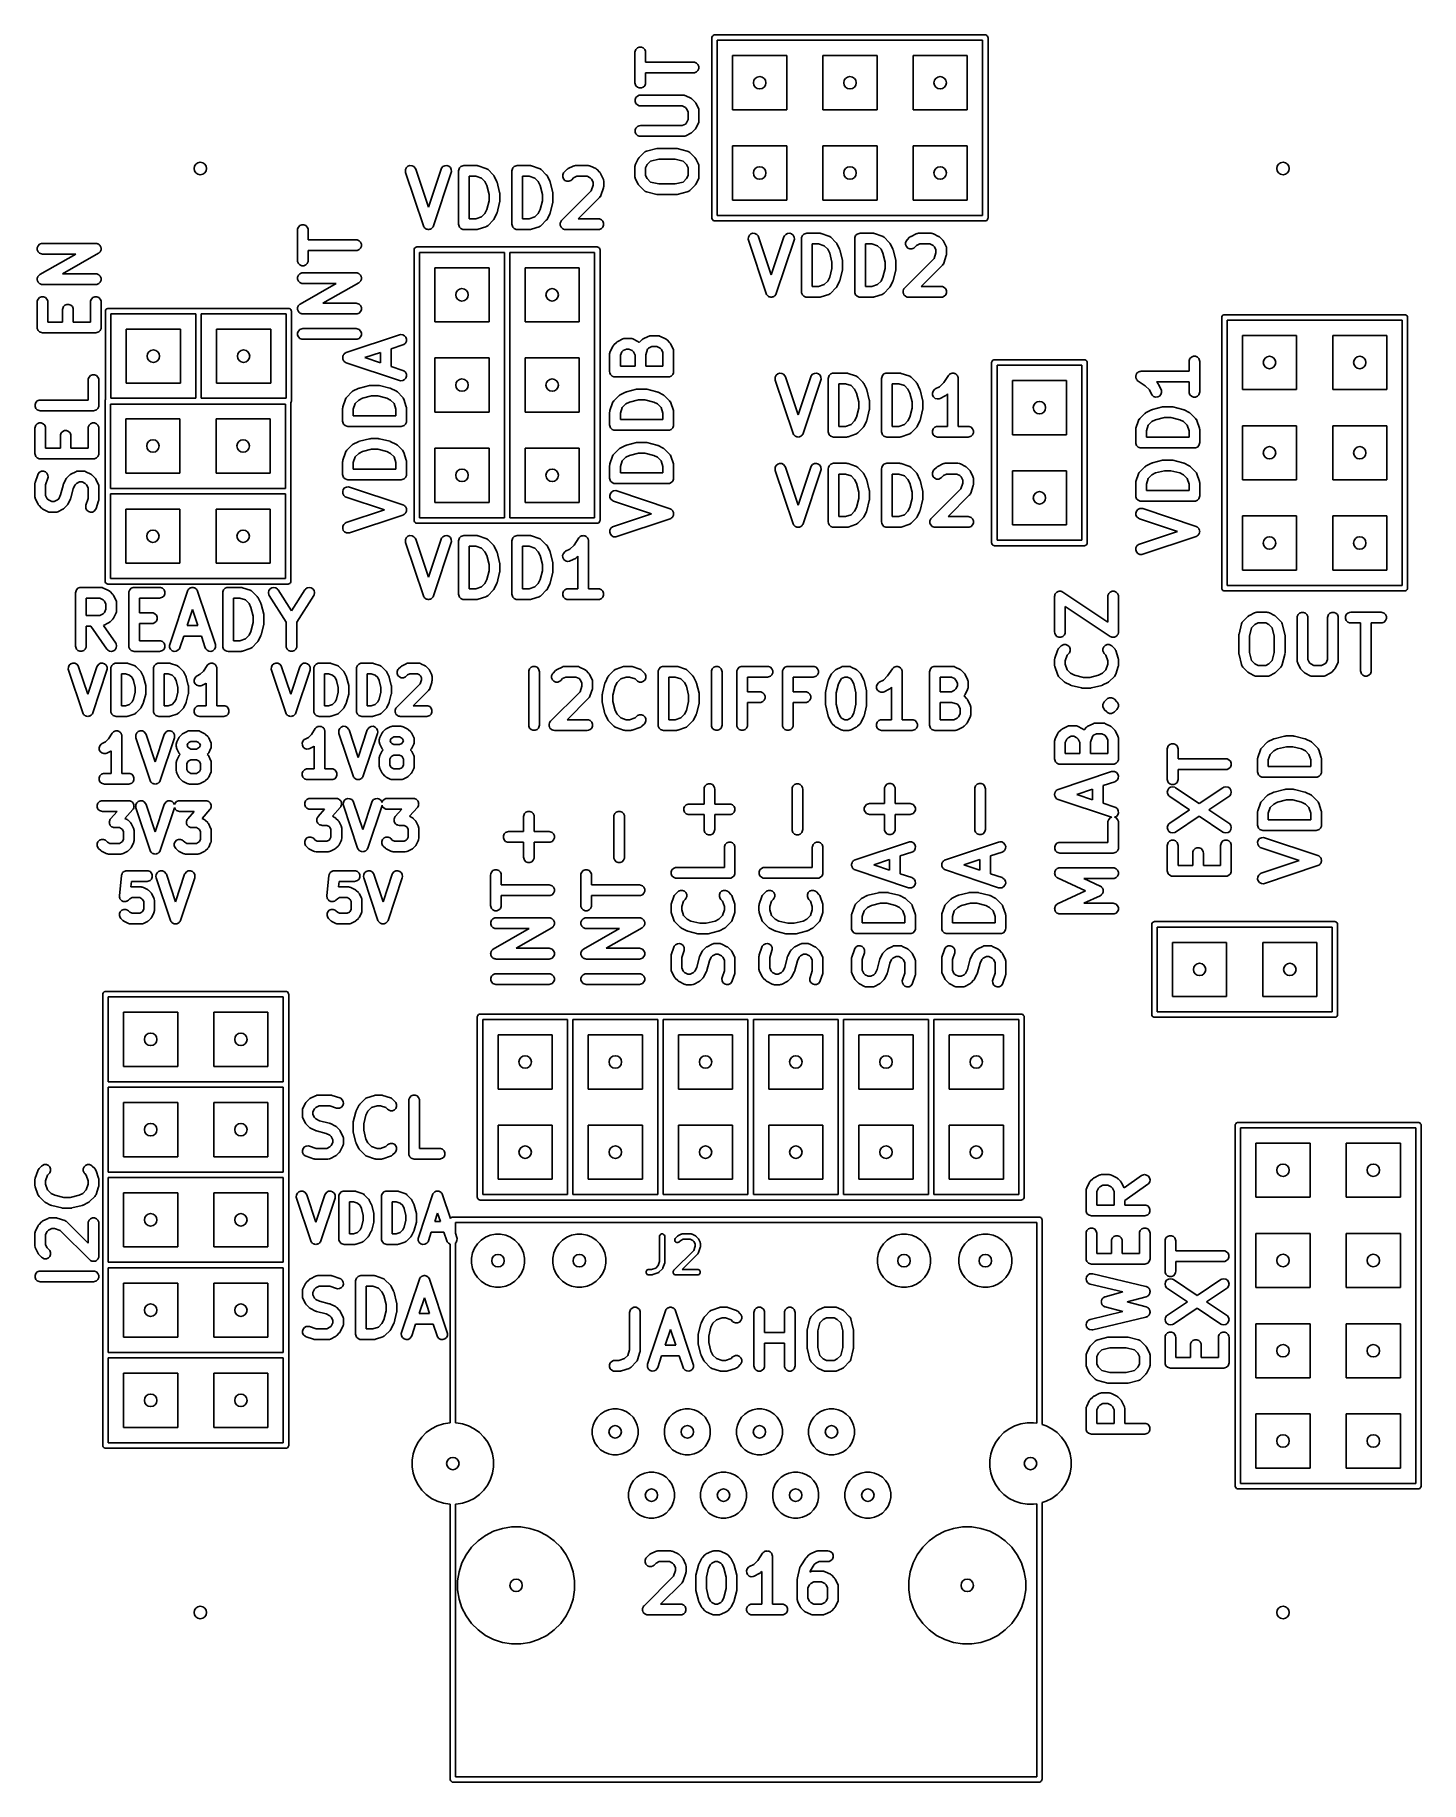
# Model space of a CAD drawing. Extents: x 0.02 to 1.55, y 0.01 to 1.95.
import ezdxf

# ---------------------------------------------------------------- set-up
doc = ezdxf.new("R2010")
doc.units = 0
doc.header["$MEASUREMENT"] = 0
doc.layers.add('BLACK', color=7, linetype='CONTINUOUS')

msp = doc.modelspace()

# ---------------------------------------------------------------- linework, layer by layer
at = {"layer": 'BLACK', "linetype": 'CONTINUOUS'}
for p, q in [((0.767, 1.945), (0.7671, 1.9456)), ((0.767, 1.745), (0.767, 1.945)), ((0.7671, 1.9456), (0.7675, 1.9466)), ((0.7675, 1.9466), (0.7684, 1.9475)), ((0.7684, 1.9475), (0.7694, 1.9479)), ((0.7694, 1.9479), (0.77, 1.948)), ((0.77, 1.948), (1.07, 1.948)), ((0.773, 1.942), (0.773, 1.748)), ((1.067, 1.942), (0.773, 1.942)), ((1.067, 1.748), (1.067, 1.942)), ((1.07, 1.948), (1.0706, 1.9479)), ((1.0706, 1.9479), (1.0716, 1.9475)), ((1.0716, 1.9475), (1.0725, 1.9466)), ((1.0725, 1.9466), (1.0729, 1.9456)), ((1.0729, 1.9456), (1.073, 1.945)), ((1.073, 1.945), (1.073, 1.745)), ((0.6817, 1.9287), (0.6819, 1.9299)), ((0.6817, 1.895), (0.6817, 1.9287)), ((0.6819, 1.9299), (0.6827, 1.932)), ((0.6827, 1.932), (0.6844, 1.9337)), ((0.6844, 1.9337), (0.6865, 1.9345)), ((0.6865, 1.9345), (0.6888, 1.9345)), ((0.6888, 1.9345), (0.6909, 1.9337)), ((0.6909, 1.9337), (0.6926, 1.932)), ((0.6926, 1.932), (0.6934, 1.9299)), ((0.6934, 1.9299), (0.6936, 1.9287)), ((0.6936, 1.9287), (0.6936, 1.9178)), ((0.6936, 1.9178), (0.7467, 1.9178)), ((0.7467, 1.9178), (0.7479, 1.9177)), ((0.7479, 1.9177), (0.75, 1.9168)), ((0.75, 1.9168), (0.7516, 1.9151)), ((0.79, 1.865), (0.79, 1.925)), ((0.79, 1.925), (0.85, 1.925)), ((0.85, 1.925), (0.85, 1.865)), ((0.89, 1.865), (0.89, 1.925)), ((0.89, 1.925), (0.95, 1.925)), ((0.95, 1.925), (0.95, 1.865)), ((0.99, 1.865), (0.99, 1.925)), ((0.99, 1.925), (1.05, 1.925)), ((1.05, 1.925), (1.05, 1.865)), ((0.7467, 1.906), (0.6936, 1.906)), ((0.6936, 1.906), (0.6936, 1.895)), ((0.7479, 1.9061), (0.7467, 1.906)), ((0.75, 1.907), (0.7479, 1.9061)), ((0.7516, 1.9086), (0.75, 1.907)), ((0.7516, 1.9151), (0.7525, 1.913)), ((0.7525, 1.9107), (0.7516, 1.9086)), ((0.7525, 1.913), (0.7525, 1.9107)), ((0.6819, 1.8938), (0.6817, 1.895)), ((0.6827, 1.8917), (0.6819, 1.8938)), ((0.6819, 1.8765), (0.6827, 1.8786)), ((0.6844, 1.8901), (0.6827, 1.8917)), ((0.6827, 1.8786), (0.6844, 1.8802)), ((0.6865, 1.8892), (0.6844, 1.8901)), ((0.6844, 1.8802), (0.6865, 1.8811)), ((0.6888, 1.8892), (0.6865, 1.8892)), ((0.6865, 1.8811), (0.6877, 1.8812)), ((0.6877, 1.8812), (0.7355, 1.8812)), ((0.6909, 1.8901), (0.6888, 1.8892)), ((0.6926, 1.8917), (0.6909, 1.8901)), ((0.6934, 1.8938), (0.6926, 1.8917)), ((0.6936, 1.895), (0.6934, 1.8938)), ((0.7355, 1.8812), (0.7366, 1.8811)), ((0.7366, 1.8811), (0.7368, 1.881)), ((0.7368, 1.881), (0.737, 1.881)), ((0.737, 1.881), (0.7381, 1.8806)), ((0.7381, 1.8806), (0.7437, 1.8778)), ((0.6819, 1.8742), (0.6819, 1.8765)), ((0.6827, 1.872), (0.6819, 1.8742)), ((0.6844, 1.8704), (0.6827, 1.872)), ((0.6865, 1.8695), (0.6844, 1.8704)), ((0.6877, 1.8694), (0.6865, 1.8695)), ((0.7341, 1.8694), (0.6877, 1.8694)), ((0.7376, 1.8676), (0.7341, 1.8694)), ((0.739, 1.8662), (0.7376, 1.8676)), ((0.7408, 1.8627), (0.739, 1.8662)), ((0.7408, 1.8542), (0.7408, 1.8627)), ((0.7437, 1.8778), (0.7442, 1.8775)), ((0.7442, 1.8775), (0.7444, 1.8774)), ((0.7444, 1.8774), (0.7445, 1.8773)), ((0.7445, 1.8773), (0.7447, 1.8772)), ((0.7447, 1.8772), (0.7448, 1.877)), ((0.7448, 1.877), (0.7453, 1.8767)), ((0.7453, 1.8767), (0.7481, 1.8739)), ((0.7481, 1.8739), (0.7484, 1.8734)), ((0.7484, 1.8734), (0.7486, 1.8733)), ((0.7486, 1.8733), (0.7487, 1.8731)), ((0.7487, 1.8731), (0.7488, 1.873)), ((0.7488, 1.873), (0.7489, 1.8728)), ((0.7489, 1.8728), (0.7492, 1.8723)), ((0.7492, 1.8723), (0.752, 1.8667)), ((0.752, 1.8667), (0.7524, 1.8656)), ((0.7524, 1.8656), (0.7524, 1.8654)), ((0.7524, 1.8654), (0.7525, 1.8652)), ((0.7525, 1.8652), (0.7526, 1.8641)), ((0.7526, 1.8641), (0.7526, 1.8528)), ((0.85, 1.865), (0.79, 1.865)), ((0.95, 1.865), (0.89, 1.865)), ((1.05, 1.865), (0.99, 1.865)), ((0.6819, 1.8427), (0.6827, 1.8448)), ((0.6819, 1.8404), (0.6819, 1.8427)), ((0.6827, 1.8383), (0.6819, 1.8404)), ((0.6827, 1.8448), (0.6844, 1.8465)), ((0.6844, 1.8465), (0.6865, 1.8474)), ((0.6865, 1.8474), (0.6877, 1.8475)), ((0.6877, 1.8475), (0.7341, 1.8475)), ((0.7341, 1.8475), (0.7376, 1.8492)), ((0.7376, 1.8492), (0.739, 1.8507)), ((0.7437, 1.8391), (0.7381, 1.8363)), ((0.739, 1.8507), (0.7408, 1.8542)), ((0.7442, 1.8394), (0.7437, 1.8391)), ((0.7444, 1.8395), (0.7442, 1.8394)), ((0.7445, 1.8396), (0.7444, 1.8395)), ((0.7447, 1.8397), (0.7445, 1.8396)), ((0.7448, 1.8398), (0.7447, 1.8397)), ((0.7453, 1.8402), (0.7448, 1.8398)), ((0.7481, 1.843), (0.7453, 1.8402)), ((0.7484, 1.8435), (0.7481, 1.843)), ((0.7486, 1.8436), (0.7484, 1.8435)), ((0.7487, 1.8437), (0.7486, 1.8436)), ((0.7488, 1.8439), (0.7487, 1.8437)), ((0.7489, 1.8441), (0.7488, 1.8439)), ((0.7492, 1.8445), (0.7489, 1.8441)), ((0.752, 1.8502), (0.7492, 1.8445)), ((0.7524, 1.8513), (0.752, 1.8502)), ((0.7525, 1.8517), (0.7524, 1.8515)), ((0.7524, 1.8515), (0.7524, 1.8513)), ((0.7526, 1.8528), (0.7525, 1.8517)), ((0.6844, 1.8367), (0.6827, 1.8383)), ((0.6865, 1.8358), (0.6844, 1.8367)), ((0.6877, 1.8357), (0.6865, 1.8358)), ((0.7355, 1.8357), (0.6877, 1.8357)), ((0.6947, 1.8192), (0.7059, 1.822)), ((0.7059, 1.822), (0.7061, 1.822)), ((0.7061, 1.822), (0.7062, 1.822)), ((0.7062, 1.822), (0.7066, 1.8221)), ((0.7066, 1.8221), (0.707, 1.8222)), ((0.707, 1.8222), (0.7071, 1.8221)), ((0.7071, 1.8221), (0.7073, 1.8222)), ((0.7073, 1.8222), (0.727, 1.8222)), ((0.727, 1.8222), (0.7272, 1.8221)), ((0.7272, 1.8221), (0.7273, 1.8222)), ((0.7273, 1.8222), (0.7277, 1.8221)), ((0.7277, 1.8221), (0.7282, 1.822)), ((0.7282, 1.822), (0.7283, 1.822)), ((0.7283, 1.822), (0.7285, 1.822)), ((0.7285, 1.822), (0.7397, 1.8192)), ((0.7366, 1.8358), (0.7355, 1.8357)), ((0.7368, 1.8359), (0.7366, 1.8358)), ((0.737, 1.8359), (0.7368, 1.8359)), ((0.7381, 1.8363), (0.737, 1.8359)), ((0.79, 1.765), (0.79, 1.825)), ((0.79, 1.825), (0.85, 1.825)), ((0.85, 1.825), (0.85, 1.765)), ((0.89, 1.765), (0.89, 1.825)), ((0.89, 1.825), (0.95, 1.825)), ((0.95, 1.825), (0.95, 1.765)), ((0.99, 1.765), (0.99, 1.825)), ((0.99, 1.825), (1.05, 1.825)), ((1.05, 1.825), (1.05, 1.765)), ((0.4274, 1.7989), (0.4285, 1.801)), ((0.4285, 1.801), (0.4302, 1.8025)), ((0.4302, 1.8025), (0.4324, 1.8032)), ((0.4324, 1.8032), (0.4347, 1.803)), ((0.4347, 1.803), (0.4368, 1.802)), ((0.4368, 1.802), (0.4383, 1.8003)), ((0.4674, 1.8003), (0.4689, 1.802)), ((0.4689, 1.802), (0.4709, 1.803)), ((0.4709, 1.803), (0.4732, 1.8032)), ((0.4732, 1.8032), (0.4754, 1.8025)), ((0.4754, 1.8025), (0.4772, 1.801)), ((0.4772, 1.801), (0.4782, 1.7989)), ((0.4864, 1.7985), (0.4873, 1.8006)), ((0.4873, 1.8006), (0.4889, 1.8023)), ((0.4889, 1.8023), (0.491, 1.8031)), ((0.491, 1.8031), (0.4922, 1.8033)), ((0.4922, 1.8033), (0.5063, 1.8033)), ((0.5063, 1.8033), (0.5068, 1.8032)), ((0.5068, 1.8032), (0.507, 1.8032)), ((0.507, 1.8032), (0.5072, 1.8032)), ((0.5072, 1.8032), (0.5074, 1.8031)), ((0.5074, 1.8031), (0.5076, 1.8031)), ((0.5076, 1.8031), (0.5081, 1.803)), ((0.5081, 1.803), (0.5166, 1.8001)), ((0.5455, 1.7985), (0.5463, 1.8006)), ((0.5463, 1.8006), (0.548, 1.8023)), ((0.548, 1.8023), (0.5501, 1.8031)), ((0.5501, 1.8031), (0.5512, 1.8033)), ((0.5512, 1.8033), (0.5653, 1.8033)), ((0.5653, 1.8033), (0.5659, 1.8032)), ((0.5659, 1.8032), (0.566, 1.8032)), ((0.566, 1.8032), (0.5663, 1.8032)), ((0.5663, 1.8032), (0.5665, 1.8031)), ((0.5665, 1.8031), (0.5666, 1.8031)), ((0.5666, 1.8031), (0.5672, 1.803)), ((0.5672, 1.803), (0.5756, 1.8001)), ((0.6077, 1.7998), (0.6133, 1.8026)), ((0.6133, 1.8026), (0.6144, 1.803)), ((0.6144, 1.803), (0.6146, 1.8031)), ((0.6146, 1.8031), (0.6148, 1.8031)), ((0.6148, 1.8031), (0.6159, 1.8033)), ((0.6159, 1.8033), (0.63, 1.8033)), ((0.63, 1.8033), (0.6311, 1.8031)), ((0.6311, 1.8031), (0.6313, 1.8031)), ((0.6313, 1.8031), (0.6315, 1.803)), ((0.6315, 1.803), (0.6326, 1.8026)), ((0.6326, 1.8026), (0.6383, 1.7998)), ((0.6817, 1.8022), (0.6819, 1.8033)), ((0.6817, 1.7909), (0.6817, 1.8022)), ((0.6819, 1.8035), (0.682, 1.8038)), ((0.6819, 1.8033), (0.6819, 1.8035)), ((0.682, 1.8038), (0.6824, 1.8048)), ((0.6824, 1.8048), (0.6852, 1.8105)), ((0.6852, 1.8105), (0.6855, 1.811)), ((0.6855, 1.811), (0.6856, 1.8111)), ((0.6856, 1.8111), (0.6857, 1.8113)), ((0.6857, 1.8113), (0.6858, 1.8114)), ((0.6858, 1.8114), (0.6859, 1.8115)), ((0.6859, 1.8115), (0.6863, 1.812)), ((0.6863, 1.812), (0.6919, 1.8176)), ((0.6919, 1.8176), (0.6928, 1.8184)), ((0.6928, 1.8184), (0.6932, 1.8185)), ((0.6932, 1.8185), (0.6936, 1.8188)), ((0.6936, 1.8188), (0.6947, 1.8192)), ((0.6953, 1.8043), (0.6936, 1.8008)), ((0.6936, 1.8008), (0.6936, 1.7923)), ((0.6991, 1.8081), (0.6953, 1.8043)), ((0.7081, 1.8103), (0.6991, 1.8081)), ((0.7263, 1.8103), (0.7081, 1.8103)), ((0.7353, 1.8081), (0.7263, 1.8103)), ((0.739, 1.8043), (0.7353, 1.8081)), ((0.7408, 1.8008), (0.739, 1.8043)), ((0.7397, 1.8192), (0.7408, 1.8188)), ((0.7408, 1.8188), (0.7411, 1.8185)), ((0.7408, 1.7923), (0.7408, 1.8008)), ((0.7411, 1.8185), (0.7416, 1.8184)), ((0.7416, 1.8184), (0.7424, 1.8176)), ((0.7424, 1.8176), (0.7481, 1.812)), ((0.7481, 1.812), (0.7484, 1.8115)), ((0.7484, 1.8115), (0.7486, 1.8114)), ((0.7486, 1.8114), (0.7487, 1.8113)), ((0.7487, 1.8113), (0.7488, 1.8111)), ((0.7488, 1.8111), (0.7489, 1.811)), ((0.7489, 1.811), (0.7492, 1.8105)), ((0.7492, 1.8105), (0.752, 1.8048)), ((0.752, 1.8048), (0.7524, 1.8038)), ((0.7524, 1.8038), (0.7524, 1.8035)), ((0.7524, 1.8035), (0.7525, 1.8033)), ((0.7525, 1.8033), (0.7526, 1.8022)), ((0.7526, 1.8022), (0.7526, 1.7909)), ((0.4273, 1.7966), (0.4274, 1.7989)), ((0.4275, 1.7955), (0.4273, 1.7966)), ((0.4472, 1.7364), (0.4275, 1.7955)), ((0.4383, 1.8003), (0.4387, 1.7992)), ((0.4387, 1.7992), (0.4528, 1.757)), ((0.4528, 1.757), (0.4669, 1.7992)), ((0.4781, 1.7955), (0.4584, 1.7364)), ((0.4669, 1.7992), (0.4674, 1.8003)), ((0.4784, 1.7966), (0.4781, 1.7955)), ((0.4782, 1.7989), (0.4784, 1.7966)), ((0.4863, 1.7973), (0.4864, 1.7985)), ((0.4863, 1.7383), (0.4863, 1.7973)), ((0.5053, 1.7914), (0.4981, 1.7914)), ((0.4981, 1.7914), (0.4981, 1.7442)), ((0.5115, 1.7894), (0.5053, 1.7914)), ((0.5155, 1.7854), (0.5115, 1.7894)), ((0.5176, 1.7812), (0.5155, 1.7854)), ((0.5166, 1.8001), (0.5176, 1.7997)), ((0.5176, 1.7997), (0.5178, 1.7995)), ((0.52, 1.7713), (0.5176, 1.7812)), ((0.5178, 1.7995), (0.518, 1.7994)), ((0.518, 1.7994), (0.5189, 1.7987)), ((0.5189, 1.7987), (0.5245, 1.7931)), ((0.5245, 1.7931), (0.5249, 1.7926)), ((0.5249, 1.7926), (0.525, 1.7925)), ((0.525, 1.7925), (0.5251, 1.7924)), ((0.5251, 1.7924), (0.5252, 1.7922)), ((0.5252, 1.7922), (0.5253, 1.792)), ((0.5253, 1.792), (0.5256, 1.7916)), ((0.5256, 1.7916), (0.5284, 1.7859)), ((0.5284, 1.7859), (0.5284, 1.7858)), ((0.5284, 1.7858), (0.5285, 1.7858)), ((0.5285, 1.7858), (0.5286, 1.7853)), ((0.5286, 1.7853), (0.5288, 1.7848)), ((0.5288, 1.7848), (0.5288, 1.7848)), ((0.5288, 1.7848), (0.5289, 1.7847)), ((0.5289, 1.7847), (0.5317, 1.7735)), ((0.5453, 1.7973), (0.5455, 1.7985)), ((0.5453, 1.7383), (0.5453, 1.7973)), ((0.5644, 1.7914), (0.5572, 1.7914)), ((0.5572, 1.7914), (0.5572, 1.7442)), ((0.5706, 1.7894), (0.5644, 1.7914)), ((0.5745, 1.7854), (0.5706, 1.7894)), ((0.5766, 1.7812), (0.5745, 1.7854)), ((0.5756, 1.8001), (0.5767, 1.7997)), ((0.5791, 1.7713), (0.5766, 1.7812)), ((0.5767, 1.7997), (0.5768, 1.7995)), ((0.5768, 1.7995), (0.577, 1.7994)), ((0.577, 1.7994), (0.5779, 1.7987)), ((0.5779, 1.7987), (0.5835, 1.7931)), ((0.5835, 1.7931), (0.5839, 1.7926)), ((0.5839, 1.7926), (0.584, 1.7925)), ((0.584, 1.7925), (0.5841, 1.7924)), ((0.5841, 1.7924), (0.5843, 1.7922)), ((0.5843, 1.7922), (0.5843, 1.792)), ((0.5843, 1.792), (0.5847, 1.7916)), ((0.5847, 1.7916), (0.5875, 1.7859)), ((0.5875, 1.7859), (0.5875, 1.7858)), ((0.5875, 1.7858), (0.5875, 1.7858)), ((0.5875, 1.7858), (0.5877, 1.7853)), ((0.5877, 1.7853), (0.5879, 1.7848)), ((0.5879, 1.7848), (0.5879, 1.7848)), ((0.5879, 1.7848), (0.5879, 1.7847)), ((0.5879, 1.7847), (0.5907, 1.7735)), ((0.6017, 1.7929), (0.6026, 1.795)), ((0.6017, 1.7906), (0.6017, 1.7929)), ((0.6026, 1.7884), (0.6017, 1.7906)), ((0.6026, 1.795), (0.6033, 1.7959)), ((0.6042, 1.7868), (0.6026, 1.7884)), ((0.6033, 1.7959), (0.6061, 1.7987)), ((0.6063, 1.7859), (0.6042, 1.7868)), ((0.6061, 1.7987), (0.6066, 1.7991)), ((0.6086, 1.7859), (0.6063, 1.7859)), ((0.6066, 1.7991), (0.6067, 1.7992)), ((0.6067, 1.7992), (0.6069, 1.7993)), ((0.6069, 1.7993), (0.607, 1.7994)), ((0.607, 1.7994), (0.6072, 1.7995)), ((0.6072, 1.7995), (0.6077, 1.7998)), ((0.6108, 1.7868), (0.6086, 1.7859)), ((0.6117, 1.7875), (0.6108, 1.7868)), ((0.6138, 1.7897), (0.6117, 1.7875)), ((0.6173, 1.7914), (0.6138, 1.7897)), ((0.6286, 1.7914), (0.6173, 1.7914)), ((0.6321, 1.7897), (0.6286, 1.7914)), ((0.6336, 1.7882), (0.6321, 1.7897)), ((0.6333, 1.7752), (0.6353, 1.7814)), ((0.6353, 1.7847), (0.6336, 1.7882)), ((0.6353, 1.7814), (0.6353, 1.7847)), ((0.6383, 1.7998), (0.6387, 1.7995)), ((0.6387, 1.7995), (0.6389, 1.7994)), ((0.6389, 1.7994), (0.6391, 1.7993)), ((0.6391, 1.7993), (0.6392, 1.7992)), ((0.6392, 1.7992), (0.6393, 1.7991)), ((0.6393, 1.7991), (0.6398, 1.7987)), ((0.6398, 1.7987), (0.6426, 1.7959)), ((0.6426, 1.7959), (0.643, 1.7954)), ((0.643, 1.7954), (0.6431, 1.7953)), ((0.6431, 1.7953), (0.6432, 1.7952)), ((0.6432, 1.7952), (0.6433, 1.795)), ((0.6433, 1.795), (0.6434, 1.7949)), ((0.6434, 1.7949), (0.6437, 1.7944)), ((0.6437, 1.7944), (0.6465, 1.7887)), ((0.6465, 1.7887), (0.6469, 1.7877)), ((0.6469, 1.7877), (0.6469, 1.7874)), ((0.6469, 1.7874), (0.647, 1.7873)), ((0.647, 1.7873), (0.6471, 1.7861)), ((0.6471, 1.7861), (0.6471, 1.7805)), ((0.6819, 1.7898), (0.6817, 1.7909)), ((0.6819, 1.7896), (0.6819, 1.7898)), ((0.682, 1.7894), (0.6819, 1.7896)), ((0.6824, 1.7883), (0.682, 1.7894)), ((0.6852, 1.7827), (0.6824, 1.7883)), ((0.6855, 1.7822), (0.6852, 1.7827)), ((0.6856, 1.782), (0.6855, 1.7822)), ((0.6857, 1.7819), (0.6856, 1.782)), ((0.6858, 1.7817), (0.6857, 1.7819)), ((0.6859, 1.7816), (0.6858, 1.7817)), ((0.6863, 1.7811), (0.6859, 1.7816)), ((0.6919, 1.7755), (0.6863, 1.7811)), ((0.6936, 1.7923), (0.6953, 1.7888)), ((0.6953, 1.7888), (0.6991, 1.785)), ((0.6991, 1.785), (0.7081, 1.7828)), ((0.7081, 1.7828), (0.7263, 1.7828)), ((0.7263, 1.7828), (0.7353, 1.785)), ((0.7353, 1.785), (0.739, 1.7888)), ((0.739, 1.7888), (0.7408, 1.7923)), ((0.7481, 1.7811), (0.7424, 1.7755)), ((0.7484, 1.7816), (0.7481, 1.7811)), ((0.7486, 1.7817), (0.7484, 1.7816)), ((0.7487, 1.7819), (0.7486, 1.7817)), ((0.7488, 1.782), (0.7487, 1.7819)), ((0.7489, 1.7822), (0.7488, 1.782)), ((0.7492, 1.7827), (0.7489, 1.7822)), ((0.752, 1.7883), (0.7492, 1.7827)), ((0.7524, 1.7894), (0.752, 1.7883)), ((0.7525, 1.7898), (0.7524, 1.7896)), ((0.7524, 1.7896), (0.7524, 1.7894)), ((0.7526, 1.7909), (0.7525, 1.7898)), ((0.5176, 1.7544), (0.52, 1.7643)), ((0.52, 1.7643), (0.52, 1.7713)), ((0.5317, 1.7622), (0.5289, 1.7509)), ((0.5317, 1.7735), (0.5317, 1.7733)), ((0.5317, 1.7733), (0.5317, 1.7732)), ((0.5317, 1.7732), (0.5318, 1.7728)), ((0.5318, 1.7629), (0.5317, 1.7625)), ((0.5317, 1.7625), (0.5317, 1.7624)), ((0.5317, 1.7624), (0.5317, 1.7622)), ((0.5318, 1.7728), (0.5318, 1.7723)), ((0.5318, 1.7723), (0.5318, 1.7722)), ((0.5318, 1.7722), (0.5318, 1.772)), ((0.5318, 1.772), (0.5318, 1.7636)), ((0.5318, 1.7636), (0.5318, 1.7634)), ((0.5318, 1.7634), (0.5318, 1.7633)), ((0.5318, 1.7633), (0.5318, 1.7629)), ((0.5766, 1.7544), (0.5791, 1.7643)), ((0.5791, 1.7643), (0.5791, 1.7713)), ((0.5907, 1.7622), (0.5879, 1.7509)), ((0.5907, 1.7735), (0.5908, 1.7733)), ((0.5908, 1.7624), (0.5907, 1.7622)), ((0.5908, 1.7733), (0.5908, 1.7732)), ((0.5908, 1.7732), (0.5908, 1.7728)), ((0.5908, 1.7728), (0.5909, 1.7723)), ((0.5909, 1.7633), (0.5908, 1.7629)), ((0.5908, 1.7629), (0.5908, 1.7625)), ((0.5908, 1.7625), (0.5908, 1.7624)), ((0.5909, 1.7723), (0.5909, 1.7722)), ((0.5909, 1.7722), (0.5909, 1.772)), ((0.5909, 1.772), (0.5909, 1.7636)), ((0.5909, 1.7636), (0.5909, 1.7634)), ((0.5909, 1.7634), (0.5909, 1.7633)), ((0.6005, 1.7425), (0.6333, 1.7752)), ((0.6426, 1.7679), (0.6189, 1.7442)), ((0.6433, 1.7688), (0.6426, 1.7679)), ((0.6434, 1.769), (0.6433, 1.7688)), ((0.6436, 1.7691), (0.6434, 1.769)), ((0.644, 1.7702), (0.6436, 1.7691)), ((0.6468, 1.7786), (0.644, 1.7702)), ((0.647, 1.7792), (0.6468, 1.7786)), ((0.6471, 1.7797), (0.647, 1.7795)), ((0.647, 1.7795), (0.647, 1.7793)), ((0.647, 1.7793), (0.647, 1.7792)), ((0.6471, 1.7805), (0.6471, 1.7799)), ((0.6471, 1.7799), (0.6471, 1.7797)), ((0.6928, 1.7748), (0.6919, 1.7755)), ((0.6932, 1.7746), (0.6928, 1.7748)), ((0.6936, 1.7744), (0.6932, 1.7746)), ((0.6947, 1.774), (0.6936, 1.7744)), ((0.7059, 1.7712), (0.6947, 1.774)), ((0.7061, 1.7711), (0.7059, 1.7712)), ((0.7062, 1.7711), (0.7061, 1.7711)), ((0.7066, 1.771), (0.7062, 1.7711)), ((0.707, 1.771), (0.7066, 1.771)), ((0.7071, 1.771), (0.707, 1.771)), ((0.7073, 1.771), (0.7071, 1.771)), ((0.727, 1.771), (0.7073, 1.771)), ((0.7272, 1.771), (0.727, 1.771)), ((0.7273, 1.771), (0.7272, 1.771)), ((0.7277, 1.771), (0.7273, 1.771)), ((0.7282, 1.7711), (0.7277, 1.771)), ((0.7283, 1.7711), (0.7282, 1.7711)), ((0.7285, 1.7712), (0.7283, 1.7711)), ((0.7397, 1.774), (0.7285, 1.7712)), ((0.7408, 1.7744), (0.7397, 1.774)), ((0.7411, 1.7746), (0.7408, 1.7744)), ((0.7416, 1.7748), (0.7411, 1.7746)), ((0.7424, 1.7755), (0.7416, 1.7748)), ((0.85, 1.765), (0.79, 1.765)), ((0.95, 1.765), (0.89, 1.765)), ((1.05, 1.765), (0.99, 1.765)), ((0.4981, 1.7442), (0.5053, 1.7442)), ((0.5053, 1.7442), (0.5115, 1.7463)), ((0.5115, 1.7463), (0.5155, 1.7502)), ((0.5155, 1.7502), (0.5176, 1.7544)), ((0.5245, 1.7426), (0.5189, 1.7369)), ((0.5249, 1.743), (0.5245, 1.7426)), ((0.525, 1.7431), (0.5249, 1.743)), ((0.5251, 1.7433), (0.525, 1.7431)), ((0.5252, 1.7434), (0.5251, 1.7433)), ((0.5253, 1.7436), (0.5252, 1.7434)), ((0.5256, 1.7441), (0.5253, 1.7436)), ((0.5284, 1.7497), (0.5256, 1.7441)), ((0.5285, 1.7498), (0.5284, 1.7498)), ((0.5284, 1.7498), (0.5284, 1.7497)), ((0.5286, 1.7503), (0.5285, 1.7498)), ((0.5288, 1.7508), (0.5286, 1.7503)), ((0.5289, 1.7509), (0.5288, 1.7508)), ((0.5288, 1.7508), (0.5288, 1.7508)), ((0.5572, 1.7442), (0.5644, 1.7442)), ((0.5644, 1.7442), (0.5706, 1.7463)), ((0.5706, 1.7463), (0.5745, 1.7502)), ((0.5745, 1.7502), (0.5766, 1.7544)), ((0.5835, 1.7426), (0.5779, 1.7369)), ((0.5839, 1.743), (0.5835, 1.7426)), ((0.584, 1.7431), (0.5839, 1.743)), ((0.5841, 1.7433), (0.584, 1.7431)), ((0.5843, 1.7434), (0.5841, 1.7433)), ((0.5847, 1.7441), (0.5843, 1.7436)), ((0.5843, 1.7436), (0.5843, 1.7434)), ((0.5875, 1.7497), (0.5847, 1.7441)), ((0.5877, 1.7503), (0.5875, 1.7498)), ((0.5875, 1.7498), (0.5875, 1.7498)), ((0.5875, 1.7498), (0.5875, 1.7497)), ((0.5879, 1.7508), (0.5877, 1.7503)), ((0.5879, 1.7509), (0.5879, 1.7508)), ((0.5879, 1.7508), (0.5879, 1.7508)), ((0.5998, 1.7416), (0.6005, 1.7425)), ((0.6189, 1.7442), (0.6412, 1.7442)), ((0.6412, 1.7442), (0.6424, 1.7441)), ((0.6424, 1.7441), (0.6445, 1.7432)), ((0.6445, 1.7432), (0.6461, 1.7416)), ((0.7671, 1.7444), (0.767, 1.745)), ((0.7675, 1.7434), (0.7671, 1.7444)), ((0.7684, 1.7425), (0.7675, 1.7434)), ((0.7694, 1.7421), (0.7684, 1.7425)), ((0.773, 1.748), (1.067, 1.748)), ((1.0716, 1.7425), (1.0706, 1.7421)), ((1.0725, 1.7434), (1.0716, 1.7425)), ((1.0729, 1.7444), (1.0725, 1.7434)), ((1.073, 1.745), (1.0729, 1.7444)), ((0.3077, 1.7319), (0.3079, 1.733)), ((0.3077, 1.6981), (0.3077, 1.7319)), ((0.3079, 1.733), (0.3087, 1.7351)), ((0.3087, 1.7351), (0.3104, 1.7368)), ((0.3104, 1.7368), (0.3125, 1.7377)), ((0.3125, 1.7377), (0.3148, 1.7377)), ((0.3148, 1.7377), (0.3169, 1.7368)), ((0.3169, 1.7368), (0.3186, 1.7351)), ((0.3186, 1.7351), (0.3194, 1.733)), ((0.3194, 1.733), (0.3196, 1.7319)), ((0.3196, 1.7319), (0.3196, 1.7209)), ((0.4477, 1.7354), (0.4472, 1.7364)), ((0.448, 1.7351), (0.4477, 1.7354)), ((0.4482, 1.7347), (0.448, 1.7351)), ((0.4487, 1.7342), (0.4482, 1.7347)), ((0.4492, 1.7336), (0.4487, 1.7342)), ((0.4496, 1.7334), (0.4492, 1.7336)), ((0.4499, 1.7332), (0.4496, 1.7334)), ((0.4506, 1.7329), (0.4499, 1.7332)), ((0.4513, 1.7326), (0.4506, 1.7329)), ((0.4517, 1.7326), (0.4513, 1.7326)), ((0.4521, 1.7324), (0.4517, 1.7326)), ((0.4528, 1.7325), (0.4521, 1.7324)), ((0.4536, 1.7324), (0.4528, 1.7325)), ((0.454, 1.7326), (0.4536, 1.7324)), ((0.4544, 1.7326), (0.454, 1.7326)), ((0.455, 1.7329), (0.4544, 1.7326)), ((0.4557, 1.7332), (0.455, 1.7329)), ((0.4561, 1.7334), (0.4557, 1.7332)), ((0.4564, 1.7336), (0.4561, 1.7334)), ((0.4569, 1.7342), (0.4564, 1.7336)), ((0.4575, 1.7347), (0.4569, 1.7342)), ((0.4577, 1.7351), (0.4575, 1.7347)), ((0.458, 1.7354), (0.4577, 1.7351)), ((0.4584, 1.7364), (0.458, 1.7354)), ((0.4864, 1.7371), (0.4863, 1.7383)), ((0.4873, 1.735), (0.4864, 1.7371)), ((0.4864, 1.7371), (0.4864, 1.7371)), ((0.4889, 1.7334), (0.4873, 1.735)), ((0.491, 1.7325), (0.4889, 1.7334)), ((0.4922, 1.7324), (0.491, 1.7325)), ((0.5063, 1.7324), (0.4922, 1.7324)), ((0.5068, 1.7324), (0.5063, 1.7324)), ((0.507, 1.7324), (0.5068, 1.7324)), ((0.5072, 1.7325), (0.507, 1.7324)), ((0.5074, 1.7325), (0.5072, 1.7325)), ((0.5076, 1.7326), (0.5074, 1.7325)), ((0.5081, 1.7327), (0.5076, 1.7326)), ((0.5166, 1.7355), (0.5081, 1.7327)), ((0.5176, 1.736), (0.5166, 1.7355)), ((0.5178, 1.7361), (0.5176, 1.736)), ((0.518, 1.7362), (0.5178, 1.7361)), ((0.5189, 1.7369), (0.518, 1.7362)), ((0.5455, 1.7371), (0.5453, 1.7383)), ((0.5463, 1.735), (0.5455, 1.7371)), ((0.5455, 1.7371), (0.5455, 1.7371)), ((0.548, 1.7334), (0.5463, 1.735)), ((0.5501, 1.7325), (0.548, 1.7334)), ((0.5512, 1.7324), (0.5501, 1.7325)), ((0.5653, 1.7324), (0.5512, 1.7324)), ((0.5659, 1.7324), (0.5653, 1.7324)), ((0.566, 1.7324), (0.5659, 1.7324)), ((0.5663, 1.7325), (0.566, 1.7324)), ((0.5665, 1.7325), (0.5663, 1.7325)), ((0.5666, 1.7326), (0.5665, 1.7325)), ((0.5672, 1.7327), (0.5666, 1.7326)), ((0.5756, 1.7355), (0.5672, 1.7327)), ((0.5767, 1.736), (0.5756, 1.7355)), ((0.5768, 1.7361), (0.5767, 1.736)), ((0.577, 1.7362), (0.5768, 1.7361)), ((0.5779, 1.7369), (0.577, 1.7362)), ((0.5989, 1.7394), (0.5995, 1.7409)), ((0.5989, 1.7371), (0.5989, 1.7394)), ((0.5993, 1.7363), (0.5989, 1.7371)), ((0.5998, 1.735), (0.5993, 1.7363)), ((0.5995, 1.7409), (0.5998, 1.7416)), ((0.6014, 1.7334), (0.5998, 1.735)), ((0.6026, 1.7329), (0.6014, 1.7334)), ((0.6035, 1.7325), (0.6026, 1.7329)), ((0.6047, 1.7324), (0.6035, 1.7325)), ((0.6412, 1.7324), (0.6047, 1.7324)), ((0.6424, 1.7325), (0.6412, 1.7324)), ((0.6445, 1.7334), (0.6424, 1.7325)), ((0.6461, 1.735), (0.6445, 1.7334)), ((0.6461, 1.7416), (0.647, 1.7394)), ((0.647, 1.7371), (0.6461, 1.735)), ((0.647, 1.7394), (0.647, 1.7371)), ((0.77, 1.742), (0.7694, 1.7421)), ((1.07, 1.742), (0.77, 1.742)), ((0.8073, 1.7216), (0.8074, 1.7239)), ((0.8074, 1.7239), (0.8085, 1.726)), ((0.8085, 1.726), (0.8102, 1.7275)), ((0.8102, 1.7275), (0.8124, 1.7282)), ((0.8124, 1.7282), (0.8147, 1.728)), ((0.8147, 1.728), (0.8168, 1.727)), ((0.8168, 1.727), (0.8183, 1.7253)), ((0.8183, 1.7253), (0.8187, 1.7242)), ((0.8187, 1.7242), (0.8328, 1.682)), ((0.8328, 1.682), (0.8469, 1.7242)), ((0.8469, 1.7242), (0.8474, 1.7253)), ((0.8474, 1.7253), (0.8489, 1.727)), ((0.8489, 1.727), (0.8509, 1.728)), ((0.8509, 1.728), (0.8532, 1.7282)), ((0.8532, 1.7282), (0.8554, 1.7275)), ((0.8554, 1.7275), (0.8572, 1.726)), ((0.8572, 1.726), (0.8582, 1.7239)), ((0.8582, 1.7239), (0.8584, 1.7216)), ((0.8663, 1.7223), (0.8664, 1.7235)), ((0.8664, 1.7235), (0.8673, 1.7256)), ((0.8673, 1.7256), (0.8689, 1.7273)), ((0.8689, 1.7273), (0.871, 1.7281)), ((0.871, 1.7281), (0.8722, 1.7283)), ((0.8722, 1.7283), (0.8863, 1.7283)), ((0.8863, 1.7283), (0.8868, 1.7282)), ((0.8868, 1.7282), (0.887, 1.7282)), ((0.887, 1.7282), (0.8872, 1.7282)), ((0.8872, 1.7282), (0.8874, 1.7281)), ((0.8874, 1.7281), (0.8876, 1.7281)), ((0.8876, 1.7281), (0.8881, 1.728)), ((0.8881, 1.728), (0.8966, 1.7251)), ((0.8966, 1.7251), (0.8976, 1.7247)), ((0.8976, 1.7247), (0.8978, 1.7245)), ((0.8978, 1.7245), (0.898, 1.7244)), ((0.898, 1.7244), (0.8989, 1.7237)), ((0.8989, 1.7237), (0.9045, 1.7181)), ((0.9253, 1.7223), (0.9255, 1.7235)), ((0.9255, 1.7235), (0.9263, 1.7256)), ((0.9263, 1.7256), (0.928, 1.7273)), ((0.928, 1.7273), (0.9301, 1.7281)), ((0.9301, 1.7281), (0.9312, 1.7283)), ((0.9312, 1.7283), (0.9453, 1.7283)), ((0.9453, 1.7283), (0.9459, 1.7282)), ((0.9459, 1.7282), (0.946, 1.7282)), ((0.946, 1.7282), (0.9463, 1.7282)), ((0.9463, 1.7282), (0.9465, 1.7281)), ((0.9465, 1.7281), (0.9466, 1.7281)), ((0.9466, 1.7281), (0.9472, 1.728)), ((0.9472, 1.728), (0.9556, 1.7251)), ((0.9556, 1.7251), (0.9567, 1.7247)), ((0.9567, 1.7247), (0.9568, 1.7245)), ((0.9568, 1.7245), (0.957, 1.7244)), ((0.957, 1.7244), (0.9579, 1.7237)), ((0.9579, 1.7237), (0.9635, 1.7181)), ((0.9833, 1.7209), (0.9861, 1.7237)), ((0.9861, 1.7237), (0.9866, 1.7241)), ((0.9866, 1.7241), (0.9867, 1.7242)), ((0.9867, 1.7242), (0.9869, 1.7243)), ((0.9869, 1.7243), (0.987, 1.7244)), ((0.987, 1.7244), (0.9872, 1.7245)), ((0.9872, 1.7245), (0.9877, 1.7248)), ((0.9877, 1.7248), (0.9933, 1.7276)), ((0.9933, 1.7276), (0.9944, 1.728)), ((0.9944, 1.728), (0.9946, 1.7281)), ((0.9946, 1.7281), (0.9948, 1.7281)), ((0.9948, 1.7281), (0.9959, 1.7283)), ((0.9959, 1.7283), (1.01, 1.7283)), ((1.01, 1.7283), (1.0111, 1.7281)), ((1.0111, 1.7281), (1.0113, 1.7281)), ((1.0113, 1.7281), (1.0115, 1.728)), ((1.0115, 1.728), (1.0126, 1.7276)), ((1.0126, 1.7276), (1.0183, 1.7248)), ((1.0183, 1.7248), (1.0187, 1.7245)), ((1.0187, 1.7245), (1.0189, 1.7244)), ((1.0189, 1.7244), (1.0191, 1.7243)), ((1.0191, 1.7243), (1.0192, 1.7242)), ((1.0192, 1.7242), (1.0193, 1.7241)), ((1.0193, 1.7241), (1.0198, 1.7237)), ((1.0198, 1.7237), (1.0226, 1.7209)), ((1.0706, 1.7421), (1.07, 1.742)), ((0.0194, 1.7122), (0.0202, 1.7144)), ((0.0194, 1.7099), (0.0194, 1.7122)), ((0.0202, 1.7078), (0.0194, 1.7099)), ((0.0202, 1.7144), (0.0219, 1.716)), ((0.0219, 1.7062), (0.0202, 1.7078)), ((0.0219, 1.716), (0.024, 1.7169)), ((0.024, 1.7053), (0.0219, 1.7062)), ((0.0222, 1.6825), (0.062, 1.7052)), ((0.024, 1.7169), (0.0252, 1.717)), ((0.0252, 1.7052), (0.024, 1.7053)), ((0.0252, 1.717), (0.0842, 1.717)), ((0.062, 1.7052), (0.0252, 1.7052)), ((0.0871, 1.706), (0.0474, 1.6832)), ((0.0842, 1.717), (0.0845, 1.717)), ((0.0845, 1.717), (0.0846, 1.717)), ((0.0846, 1.717), (0.0848, 1.7169)), ((0.0848, 1.7169), (0.0854, 1.7169)), ((0.0854, 1.7169), (0.0861, 1.7166)), ((0.0861, 1.7166), (0.0868, 1.7164)), ((0.0868, 1.7164), (0.0871, 1.7161)), ((0.0871, 1.7161), (0.0875, 1.716)), ((0.0874, 1.7061), (0.0871, 1.706)), ((0.0875, 1.7062), (0.0874, 1.7061)), ((0.0875, 1.716), (0.088, 1.7154)), ((0.0876, 1.7063), (0.0875, 1.7062)), ((0.0881, 1.7066), (0.0876, 1.7063)), ((0.088, 1.7154), (0.0887, 1.715)), ((0.0886, 1.7073), (0.0881, 1.7066)), ((0.0891, 1.7078), (0.0886, 1.7073)), ((0.0887, 1.715), (0.0888, 1.7146)), ((0.0888, 1.7146), (0.0891, 1.7144)), ((0.0891, 1.7144), (0.0894, 1.7136)), ((0.0893, 1.7082), (0.0891, 1.7078)), ((0.0895, 1.7085), (0.0893, 1.7082)), ((0.0894, 1.7136), (0.0898, 1.713)), ((0.0897, 1.7092), (0.0895, 1.7085)), ((0.09, 1.7099), (0.0897, 1.7092)), ((0.0898, 1.713), (0.0899, 1.7126)), ((0.0899, 1.7126), (0.09, 1.7122)), ((0.09, 1.7122), (0.09, 1.7115)), ((0.09, 1.7115), (0.0901, 1.7107)), ((0.0901, 1.7107), (0.09, 1.7103)), ((0.09, 1.7103), (0.09, 1.7099)), ((0.3196, 1.7209), (0.3727, 1.7209)), ((0.3727, 1.7091), (0.3196, 1.7091)), ((0.3196, 1.7091), (0.3196, 1.6981)), ((0.3727, 1.7209), (0.3739, 1.7208)), ((0.3739, 1.7092), (0.3727, 1.7091)), ((0.3739, 1.7208), (0.376, 1.7199)), ((0.376, 1.7101), (0.3739, 1.7092)), ((0.376, 1.7199), (0.3776, 1.7183)), ((0.3776, 1.7117), (0.376, 1.7101)), ((0.3776, 1.7183), (0.3785, 1.7161)), ((0.3785, 1.7138), (0.3776, 1.7117)), ((0.3785, 1.7161), (0.3785, 1.7138)), ((0.437, 1.71), (0.4371, 1.7106)), ((0.437, 1.41), (0.437, 1.71)), ((0.4371, 1.7106), (0.4375, 1.7116)), ((0.4375, 1.7116), (0.4384, 1.7125)), ((0.4384, 1.7125), (0.4394, 1.7129)), ((0.4394, 1.7129), (0.44, 1.713)), ((0.44, 1.713), (0.54, 1.713)), ((0.443, 1.707), (0.443, 1.413)), ((0.537, 1.707), (0.443, 1.707)), ((0.537, 1.413), (0.537, 1.707)), ((0.54, 1.713), (0.64, 1.713)), ((0.543, 1.707), (0.543, 1.413)), ((0.637, 1.707), (0.543, 1.707)), ((0.637, 1.413), (0.637, 1.707)), ((0.64, 1.713), (0.6406, 1.7129)), ((0.6406, 1.7129), (0.6416, 1.7125)), ((0.6416, 1.7125), (0.6425, 1.7116)), ((0.6425, 1.7116), (0.6429, 1.7106)), ((0.6429, 1.7106), (0.643, 1.71)), ((0.643, 1.71), (0.643, 1.41)), ((0.8075, 1.7205), (0.8073, 1.7216)), ((0.8272, 1.6614), (0.8075, 1.7205)), ((0.8581, 1.7205), (0.8384, 1.6614)), ((0.8584, 1.7216), (0.8581, 1.7205)), ((0.8663, 1.6633), (0.8663, 1.7223)), ((0.8853, 1.7164), (0.8781, 1.7164)), ((0.8781, 1.7164), (0.8781, 1.6692)), ((0.8915, 1.7144), (0.8853, 1.7164)), ((0.8955, 1.7104), (0.8915, 1.7144)), ((0.8976, 1.7062), (0.8955, 1.7104)), ((0.9, 1.6963), (0.8976, 1.7062)), ((0.9045, 1.7181), (0.9049, 1.7176)), ((0.9049, 1.7176), (0.905, 1.7175)), ((0.905, 1.7175), (0.9051, 1.7174)), ((0.9051, 1.7174), (0.9052, 1.7172)), ((0.9052, 1.7172), (0.9053, 1.717)), ((0.9053, 1.717), (0.9056, 1.7166)), ((0.9056, 1.7166), (0.9084, 1.7109)), ((0.9084, 1.7109), (0.9084, 1.7108)), ((0.9084, 1.7108), (0.9085, 1.7108)), ((0.9085, 1.7108), (0.9086, 1.7103)), ((0.9086, 1.7103), (0.9088, 1.7098)), ((0.9088, 1.7098), (0.9088, 1.7098)), ((0.9088, 1.7098), (0.9089, 1.7097)), ((0.9089, 1.7097), (0.9117, 1.6985)), ((0.9253, 1.6633), (0.9253, 1.7223)), ((0.9444, 1.7164), (0.9372, 1.7164)), ((0.9372, 1.7164), (0.9372, 1.6692)), ((0.9506, 1.7144), (0.9444, 1.7164)), ((0.9545, 1.7104), (0.9506, 1.7144)), ((0.9566, 1.7062), (0.9545, 1.7104)), ((0.9591, 1.6963), (0.9566, 1.7062)), ((0.9635, 1.7181), (0.9639, 1.7176)), ((0.9639, 1.7176), (0.964, 1.7175)), ((0.964, 1.7175), (0.9641, 1.7174)), ((0.9641, 1.7174), (0.9643, 1.7172)), ((0.9643, 1.7172), (0.9643, 1.717)), ((0.9643, 1.717), (0.9647, 1.7166)), ((0.9647, 1.7166), (0.9675, 1.7109)), ((0.9675, 1.7109), (0.9675, 1.7108)), ((0.9675, 1.7108), (0.9675, 1.7108)), ((0.9675, 1.7108), (0.9677, 1.7103)), ((0.9677, 1.7103), (0.9679, 1.7098)), ((0.9679, 1.7098), (0.9679, 1.7098)), ((0.9679, 1.7098), (0.9679, 1.7097)), ((0.9679, 1.7097), (0.9707, 1.6985)), ((0.9817, 1.7179), (0.9826, 1.72)), ((0.9817, 1.7156), (0.9817, 1.7179)), ((0.9826, 1.7134), (0.9817, 1.7156)), ((0.9826, 1.72), (0.9833, 1.7209)), ((0.9842, 1.7118), (0.9826, 1.7134)), ((0.9863, 1.7109), (0.9842, 1.7118)), ((0.9886, 1.7109), (0.9863, 1.7109)), ((0.9908, 1.7118), (0.9886, 1.7109)), ((0.9917, 1.7125), (0.9908, 1.7118)), ((0.9938, 1.7147), (0.9917, 1.7125)), ((0.9973, 1.7164), (0.9938, 1.7147)), ((1.0086, 1.7164), (0.9973, 1.7164)), ((1.0121, 1.7147), (1.0086, 1.7164)), ((1.0136, 1.7132), (1.0121, 1.7147)), ((1.0133, 1.7002), (1.0153, 1.7064)), ((1.0153, 1.7097), (1.0136, 1.7132)), ((1.0153, 1.7064), (1.0153, 1.7097)), ((1.0226, 1.7209), (1.023, 1.7204)), ((1.023, 1.7204), (1.0231, 1.7203)), ((1.0231, 1.7203), (1.0232, 1.7202)), ((1.0232, 1.7202), (1.0233, 1.72)), ((1.0233, 1.72), (1.0234, 1.7199)), ((1.0234, 1.7199), (1.0237, 1.7194)), ((1.0237, 1.7194), (1.0265, 1.7137)), ((1.0268, 1.7036), (1.024, 1.6952)), ((1.0265, 1.7137), (1.0269, 1.7127)), ((1.027, 1.7042), (1.0268, 1.7036)), ((1.0269, 1.7127), (1.0269, 1.7124)), ((1.0269, 1.7124), (1.027, 1.7123)), ((1.027, 1.7123), (1.0271, 1.7111)), ((1.0271, 1.7047), (1.027, 1.7045)), ((1.027, 1.7045), (1.027, 1.7043)), ((1.027, 1.7043), (1.027, 1.7042)), ((1.0271, 1.7111), (1.0271, 1.7055)), ((1.0271, 1.7055), (1.0271, 1.7049)), ((1.0271, 1.7049), (1.0271, 1.7047)), ((0.3079, 1.697), (0.3077, 1.6981)), ((0.3087, 1.6948), (0.3079, 1.697)), ((0.3104, 1.6932), (0.3087, 1.6948)), ((0.3125, 1.6923), (0.3104, 1.6932)), ((0.3104, 1.6833), (0.3125, 1.6842)), ((0.3148, 1.6923), (0.3125, 1.6923)), ((0.3125, 1.6842), (0.3137, 1.6843)), ((0.3137, 1.6843), (0.3727, 1.6843)), ((0.3169, 1.6932), (0.3148, 1.6923)), ((0.3186, 1.6948), (0.3169, 1.6932)), ((0.3194, 1.697), (0.3186, 1.6948)), ((0.3196, 1.6981), (0.3194, 1.697)), ((0.3727, 1.6843), (0.373, 1.6843)), ((0.373, 1.6843), (0.3731, 1.6843)), ((0.3731, 1.6843), (0.3733, 1.6843)), ((0.3733, 1.6843), (0.3739, 1.6842)), ((0.3739, 1.6842), (0.3746, 1.6839)), ((0.46, 1.63), (0.46, 1.69)), ((0.46, 1.69), (0.52, 1.69)), ((0.52, 1.69), (0.52, 1.63)), ((0.56, 1.63), (0.56, 1.69)), ((0.56, 1.69), (0.62, 1.69)), ((0.62, 1.69), (0.62, 1.63)), ((0.8976, 1.6794), (0.9, 1.6893)), ((0.9, 1.6893), (0.9, 1.6963)), ((0.9117, 1.6872), (0.9089, 1.6759)), ((0.9117, 1.6985), (0.9117, 1.6983)), ((0.9117, 1.6983), (0.9117, 1.6982)), ((0.9117, 1.6982), (0.9118, 1.6978)), ((0.9118, 1.6879), (0.9117, 1.6875)), ((0.9117, 1.6875), (0.9117, 1.6874)), ((0.9117, 1.6874), (0.9117, 1.6872)), ((0.9118, 1.6978), (0.9118, 1.6973)), ((0.9118, 1.6973), (0.9118, 1.6972)), ((0.9118, 1.6972), (0.9118, 1.697)), ((0.9118, 1.697), (0.9118, 1.6886)), ((0.9118, 1.6886), (0.9118, 1.6884)), ((0.9118, 1.6884), (0.9118, 1.6883)), ((0.9118, 1.6883), (0.9118, 1.6879)), ((0.9566, 1.6794), (0.9591, 1.6893)), ((0.9591, 1.6893), (0.9591, 1.6963)), ((0.9707, 1.6872), (0.9679, 1.6759)), ((0.9707, 1.6985), (0.9708, 1.6983)), ((0.9708, 1.6874), (0.9707, 1.6872)), ((0.9708, 1.6983), (0.9708, 1.6982)), ((0.9708, 1.6982), (0.9708, 1.6978)), ((0.9708, 1.6978), (0.9709, 1.6973)), ((0.9709, 1.6883), (0.9708, 1.6879)), ((0.9708, 1.6879), (0.9708, 1.6875)), ((0.9708, 1.6875), (0.9708, 1.6874)), ((0.9709, 1.6973), (0.9709, 1.6972)), ((0.9709, 1.6972), (0.9709, 1.697)), ((0.9709, 1.697), (0.9709, 1.6886)), ((0.9709, 1.6886), (0.9709, 1.6884)), ((0.9709, 1.6884), (0.9709, 1.6883)), ((0.9805, 1.6675), (1.0133, 1.7002)), ((1.0226, 1.6929), (0.9989, 1.6692)), ((1.0233, 1.6938), (1.0226, 1.6929)), ((1.0234, 1.694), (1.0233, 1.6938)), ((1.0236, 1.6941), (1.0234, 1.694)), ((1.024, 1.6952), (1.0236, 1.6941)), ((0.0193, 1.6778), (0.0194, 1.6781)), ((0.0194, 1.677), (0.0193, 1.6778)), ((0.0194, 1.6785), (0.0197, 1.6792)), ((0.0194, 1.6781), (0.0194, 1.6785)), ((0.0194, 1.6762), (0.0194, 1.677)), ((0.0195, 1.6758), (0.0194, 1.6762)), ((0.0196, 1.6755), (0.0195, 1.6758)), ((0.0199, 1.6748), (0.0196, 1.6755)), ((0.0197, 1.6792), (0.0199, 1.68)), ((0.0199, 1.68), (0.0201, 1.6803)), ((0.0202, 1.6741), (0.0199, 1.6748)), ((0.0201, 1.6803), (0.0202, 1.6806)), ((0.0202, 1.6806), (0.0208, 1.6812)), ((0.0205, 1.6738), (0.0202, 1.6741)), ((0.0207, 1.6735), (0.0205, 1.6738)), ((0.0213, 1.673), (0.0207, 1.6735)), ((0.0208, 1.6812), (0.0213, 1.6818)), ((0.0213, 1.6818), (0.0218, 1.6821)), ((0.0219, 1.6724), (0.0213, 1.673)), ((0.0218, 1.6821), (0.0219, 1.6823)), ((0.0219, 1.6823), (0.022, 1.6823)), ((0.0222, 1.6723), (0.0219, 1.6724)), ((0.022, 1.6823), (0.0222, 1.6825)), ((0.0225, 1.6721), (0.0222, 1.6723)), ((0.0233, 1.6719), (0.0225, 1.6721)), ((0.024, 1.6716), (0.0233, 1.6719)), ((0.0246, 1.6715), (0.024, 1.6716)), ((0.0247, 1.6715), (0.0246, 1.6715)), ((0.0249, 1.6715), (0.0247, 1.6715)), ((0.0252, 1.6714), (0.0249, 1.6715)), ((0.0842, 1.6714), (0.0252, 1.6714)), ((0.0474, 1.6832), (0.0842, 1.6832)), ((0.0842, 1.6832), (0.0854, 1.6831)), ((0.0854, 1.6716), (0.0842, 1.6714)), ((0.0854, 1.6831), (0.0875, 1.6823)), ((0.0875, 1.6724), (0.0854, 1.6716)), ((0.0875, 1.6823), (0.0891, 1.6806)), ((0.0891, 1.6741), (0.0875, 1.6724)), ((0.0891, 1.6806), (0.09, 1.6785)), ((0.09, 1.6762), (0.0891, 1.6741)), ((0.09, 1.6785), (0.09, 1.6762)), ((0.3079, 1.6796), (0.3087, 1.6817)), ((0.3079, 1.6773), (0.3079, 1.6796)), ((0.3087, 1.6752), (0.3079, 1.6773)), ((0.3087, 1.6817), (0.3104, 1.6833)), ((0.3104, 1.6735), (0.3087, 1.6752)), ((0.3125, 1.6726), (0.3104, 1.6735)), ((0.3107, 1.6498), (0.3505, 1.6725)), ((0.3137, 1.6725), (0.3125, 1.6726)), ((0.3505, 1.6725), (0.3137, 1.6725)), ((0.3756, 1.6733), (0.3359, 1.6506)), ((0.3746, 1.6839), (0.3753, 1.6837)), ((0.3753, 1.6837), (0.3756, 1.6835)), ((0.3756, 1.6835), (0.376, 1.6833)), ((0.3759, 1.6735), (0.3756, 1.6733)), ((0.376, 1.6735), (0.3759, 1.6735)), ((0.376, 1.6833), (0.3765, 1.6828)), ((0.3761, 1.6736), (0.376, 1.6735)), ((0.3766, 1.674), (0.3761, 1.6736)), ((0.3765, 1.6828), (0.3772, 1.6823)), ((0.3771, 1.6746), (0.3766, 1.674)), ((0.3776, 1.6752), (0.3771, 1.6746)), ((0.3772, 1.6823), (0.3773, 1.682)), ((0.3773, 1.682), (0.3776, 1.6817)), ((0.3776, 1.6817), (0.3779, 1.681)), ((0.3778, 1.6755), (0.3776, 1.6752)), ((0.378, 1.6758), (0.3778, 1.6755)), ((0.3779, 1.681), (0.3783, 1.6803)), ((0.3782, 1.6766), (0.378, 1.6758)), ((0.3785, 1.6773), (0.3782, 1.6766)), ((0.3783, 1.6803), (0.3784, 1.6799)), ((0.3784, 1.6799), (0.3785, 1.6796)), ((0.3785, 1.6796), (0.3785, 1.6788)), ((0.3785, 1.6788), (0.3786, 1.678)), ((0.3786, 1.678), (0.3785, 1.6777)), ((0.3785, 1.6777), (0.3785, 1.6773)), ((0.8781, 1.6692), (0.8853, 1.6692)), ((0.8853, 1.6692), (0.8915, 1.6713)), ((0.8915, 1.6713), (0.8955, 1.6752)), ((0.8955, 1.6752), (0.8976, 1.6794)), ((0.9045, 1.6676), (0.8989, 1.6619)), ((0.9049, 1.668), (0.9045, 1.6676)), ((0.905, 1.6681), (0.9049, 1.668)), ((0.9051, 1.6683), (0.905, 1.6681)), ((0.9052, 1.6684), (0.9051, 1.6683)), ((0.9053, 1.6686), (0.9052, 1.6684)), ((0.9056, 1.6691), (0.9053, 1.6686)), ((0.9084, 1.6747), (0.9056, 1.6691)), ((0.9085, 1.6748), (0.9084, 1.6748)), ((0.9084, 1.6748), (0.9084, 1.6747)), ((0.9086, 1.6753), (0.9085, 1.6748)), ((0.9088, 1.6758), (0.9086, 1.6753)), ((0.9089, 1.6759), (0.9088, 1.6758)), ((0.9088, 1.6758), (0.9088, 1.6758)), ((0.9372, 1.6692), (0.9444, 1.6692)), ((0.9444, 1.6692), (0.9506, 1.6713)), ((0.9506, 1.6713), (0.9545, 1.6752)), ((0.9545, 1.6752), (0.9566, 1.6794)), ((0.9635, 1.6676), (0.9579, 1.6619)), ((0.9639, 1.668), (0.9635, 1.6676)), ((0.964, 1.6681), (0.9639, 1.668)), ((0.9641, 1.6683), (0.964, 1.6681)), ((0.9643, 1.6684), (0.9641, 1.6683)), ((0.9647, 1.6691), (0.9643, 1.6686)), ((0.9643, 1.6686), (0.9643, 1.6684)), ((0.9675, 1.6747), (0.9647, 1.6691)), ((0.9677, 1.6753), (0.9675, 1.6748)), ((0.9675, 1.6748), (0.9675, 1.6748)), ((0.9675, 1.6748), (0.9675, 1.6747)), ((0.9679, 1.6758), (0.9677, 1.6753)), ((0.9679, 1.6759), (0.9679, 1.6758)), ((0.9679, 1.6758), (0.9679, 1.6758)), ((0.9789, 1.6644), (0.9795, 1.6659)), ((0.9795, 1.6659), (0.9798, 1.6666)), ((0.9798, 1.6666), (0.9805, 1.6675)), ((0.9989, 1.6692), (1.0212, 1.6692)), ((1.0212, 1.6692), (1.0224, 1.6691)), ((1.0224, 1.6691), (1.0245, 1.6682)), ((1.0245, 1.6682), (1.0261, 1.6666)), ((1.0261, 1.6666), (1.027, 1.6644)), ((0.0192, 1.652), (0.0194, 1.6532)), ((0.0192, 1.6239), (0.0192, 1.652)), ((0.0194, 1.6532), (0.0202, 1.6553)), ((0.0202, 1.6553), (0.0219, 1.6569)), ((0.0219, 1.6569), (0.024, 1.6578)), ((0.024, 1.6578), (0.0263, 1.6578)), ((0.0263, 1.6578), (0.0284, 1.6569)), ((0.0284, 1.6569), (0.0301, 1.6553)), ((0.0301, 1.6553), (0.0309, 1.6532)), ((0.0309, 1.6532), (0.0311, 1.652)), ((0.0311, 1.652), (0.0311, 1.6298)), ((0.0475, 1.6447), (0.0484, 1.6469)), ((0.0484, 1.6469), (0.05, 1.6485)), ((0.05, 1.6485), (0.0521, 1.6494)), ((0.0521, 1.6494), (0.0544, 1.6494)), ((0.0544, 1.6494), (0.0566, 1.6485)), ((0.0566, 1.6485), (0.0582, 1.6469)), ((0.0582, 1.6469), (0.0591, 1.6447)), ((0.0783, 1.652), (0.0784, 1.6532)), ((0.0783, 1.6298), (0.0783, 1.652)), ((0.0784, 1.6532), (0.0793, 1.6553)), ((0.0793, 1.6553), (0.0809, 1.6569)), ((0.0809, 1.6569), (0.0831, 1.6578)), ((0.0831, 1.6578), (0.0854, 1.6578)), ((0.0854, 1.6578), (0.0875, 1.6569)), ((0.0875, 1.6569), (0.0891, 1.6553)), ((0.0891, 1.6553), (0.09, 1.6532)), ((0.09, 1.6532), (0.0901, 1.652)), ((0.0901, 1.652), (0.0901, 1.6239)), ((0.3079, 1.6458), (0.3082, 1.6466)), ((0.3079, 1.6455), (0.3079, 1.6458)), ((0.3082, 1.6466), (0.3084, 1.6473)), ((0.3084, 1.6473), (0.3086, 1.6476)), ((0.3086, 1.6476), (0.3087, 1.648)), ((0.3087, 1.648), (0.3093, 1.6485)), ((0.3093, 1.6485), (0.3098, 1.6491)), ((0.3098, 1.6491), (0.3103, 1.6495)), ((0.3103, 1.6495), (0.3104, 1.6496)), ((0.3104, 1.6496), (0.3105, 1.6496)), ((0.3105, 1.6496), (0.3107, 1.6498)), ((0.3359, 1.6506), (0.3727, 1.6506)), ((0.3727, 1.6506), (0.3739, 1.6505)), ((0.3739, 1.6505), (0.376, 1.6496)), ((0.376, 1.6496), (0.3776, 1.648)), ((0.3776, 1.648), (0.3785, 1.6458)), ((0.3785, 1.6458), (0.3785, 1.6435)), ((0.8277, 1.6604), (0.8272, 1.6614)), ((0.828, 1.6601), (0.8277, 1.6604)), ((0.8282, 1.6597), (0.828, 1.6601)), ((0.8287, 1.6592), (0.8282, 1.6597)), ((0.8292, 1.6586), (0.8287, 1.6592)), ((0.8296, 1.6584), (0.8292, 1.6586)), ((0.8299, 1.6582), (0.8296, 1.6584)), ((0.8306, 1.6579), (0.8299, 1.6582)), ((0.8313, 1.6576), (0.8306, 1.6579)), ((0.8317, 1.6576), (0.8313, 1.6576)), ((0.8321, 1.6574), (0.8317, 1.6576)), ((0.8328, 1.6575), (0.8321, 1.6574)), ((0.8336, 1.6574), (0.8328, 1.6575)), ((0.834, 1.6576), (0.8336, 1.6574)), ((0.8344, 1.6576), (0.834, 1.6576)), ((0.835, 1.6579), (0.8344, 1.6576)), ((0.8357, 1.6582), (0.835, 1.6579)), ((0.8361, 1.6584), (0.8357, 1.6582)), ((0.8364, 1.6586), (0.8361, 1.6584)), ((0.8369, 1.6592), (0.8364, 1.6586)), ((0.8375, 1.6597), (0.8369, 1.6592)), ((0.8377, 1.6601), (0.8375, 1.6597)), ((0.838, 1.6604), (0.8377, 1.6601)), ((0.8384, 1.6614), (0.838, 1.6604)), ((0.8664, 1.6621), (0.8663, 1.6633)), ((0.8673, 1.66), (0.8664, 1.6621)), ((0.8664, 1.6621), (0.8664, 1.6621)), ((0.8689, 1.6584), (0.8673, 1.66)), ((0.871, 1.6575), (0.8689, 1.6584)), ((0.8722, 1.6574), (0.871, 1.6575)), ((0.8863, 1.6574), (0.8722, 1.6574)), ((0.8868, 1.6574), (0.8863, 1.6574)), ((0.887, 1.6574), (0.8868, 1.6574)), ((0.8872, 1.6575), (0.887, 1.6574)), ((0.8874, 1.6575), (0.8872, 1.6575)), ((0.8876, 1.6576), (0.8874, 1.6575)), ((0.8881, 1.6577), (0.8876, 1.6576)), ((0.8966, 1.6605), (0.8881, 1.6577)), ((0.8976, 1.661), (0.8966, 1.6605)), ((0.8978, 1.6611), (0.8976, 1.661)), ((0.898, 1.6612), (0.8978, 1.6611)), ((0.8989, 1.6619), (0.898, 1.6612)), ((0.9255, 1.6621), (0.9253, 1.6633)), ((0.9263, 1.66), (0.9255, 1.6621)), ((0.9255, 1.6621), (0.9255, 1.6621)), ((0.928, 1.6584), (0.9263, 1.66)), ((0.9301, 1.6575), (0.928, 1.6584)), ((0.9312, 1.6574), (0.9301, 1.6575)), ((0.9453, 1.6574), (0.9312, 1.6574)), ((0.9459, 1.6574), (0.9453, 1.6574)), ((0.946, 1.6574), (0.9459, 1.6574)), ((0.9463, 1.6575), (0.946, 1.6574)), ((0.9465, 1.6575), (0.9463, 1.6575)), ((0.9466, 1.6576), (0.9465, 1.6575)), ((0.9472, 1.6577), (0.9466, 1.6576)), ((0.9556, 1.6605), (0.9472, 1.6577)), ((0.9567, 1.661), (0.9556, 1.6605)), ((0.9568, 1.6611), (0.9567, 1.661)), ((0.957, 1.6612), (0.9568, 1.6611)), ((0.9579, 1.6619), (0.957, 1.6612)), ((0.9789, 1.6621), (0.9789, 1.6644)), ((0.9793, 1.6613), (0.9789, 1.6621)), ((0.9798, 1.66), (0.9793, 1.6613)), ((0.9814, 1.6584), (0.9798, 1.66)), ((0.9826, 1.6579), (0.9814, 1.6584)), ((0.9835, 1.6575), (0.9826, 1.6579)), ((0.9847, 1.6574), (0.9835, 1.6575)), ((1.0212, 1.6574), (0.9847, 1.6574)), ((1.0224, 1.6575), (1.0212, 1.6574)), ((1.0245, 1.6584), (1.0224, 1.6575)), ((1.0261, 1.66), (1.0245, 1.6584)), ((1.027, 1.6621), (1.0261, 1.66)), ((1.027, 1.6644), (1.027, 1.6621)), ((0.0311, 1.6298), (0.0474, 1.6298)), ((0.0474, 1.6436), (0.0475, 1.6447)), ((0.0474, 1.6298), (0.0474, 1.6436)), ((0.0591, 1.6447), (0.0592, 1.6436)), ((0.0592, 1.6436), (0.0592, 1.6298)), ((0.0592, 1.6298), (0.0783, 1.6298)), ((0.095, 1.642), (0.0951, 1.6426)), ((0.095, 1.5441), (0.095, 1.642)), ((0.0951, 1.6426), (0.0955, 1.6436)), ((0.0955, 1.6436), (0.0964, 1.6445)), ((0.0964, 1.6445), (0.0974, 1.6449)), ((0.0974, 1.6449), (0.098, 1.645)), ((0.098, 1.645), (0.198, 1.645)), ((0.101, 1.639), (0.101, 1.5455)), ((0.195, 1.639), (0.101, 1.639)), ((0.195, 1.5455), (0.195, 1.639)), ((0.198, 1.645), (0.298, 1.645)), ((0.201, 1.639), (0.201, 1.5455)), ((0.295, 1.639), (0.201, 1.639)), ((0.295, 1.5455), (0.295, 1.639)), ((0.298, 1.645), (0.2986, 1.6449)), ((0.2986, 1.6449), (0.2996, 1.6445)), ((0.2996, 1.6445), (0.3005, 1.6436)), ((0.3005, 1.6436), (0.3009, 1.6426)), ((0.3009, 1.6426), (0.301, 1.642)), ((0.301, 1.642), (0.301, 1.542)), ((0.3078, 1.6451), (0.3079, 1.6455)), ((0.3079, 1.6443), (0.3078, 1.6451)), ((0.3079, 1.6435), (0.3079, 1.6443)), ((0.308, 1.6432), (0.3079, 1.6435)), ((0.3081, 1.6428), (0.308, 1.6432)), ((0.3084, 1.6421), (0.3081, 1.6428)), ((0.3087, 1.6414), (0.3084, 1.6421)), ((0.309, 1.6411), (0.3087, 1.6414)), ((0.3092, 1.6408), (0.309, 1.6411)), ((0.3098, 1.6403), (0.3092, 1.6408)), ((0.3104, 1.6398), (0.3098, 1.6403)), ((0.3107, 1.6396), (0.3104, 1.6398)), ((0.311, 1.6394), (0.3107, 1.6396)), ((0.3118, 1.6392), (0.311, 1.6394)), ((0.3125, 1.6389), (0.3118, 1.6392)), ((0.3131, 1.6388), (0.3125, 1.6389)), ((0.3132, 1.6388), (0.3131, 1.6388)), ((0.3134, 1.6388), (0.3132, 1.6388)), ((0.3137, 1.6388), (0.3134, 1.6388)), ((0.3727, 1.6388), (0.3137, 1.6388)), ((0.3739, 1.6389), (0.3727, 1.6388)), ((0.376, 1.6398), (0.3739, 1.6389)), ((0.3776, 1.6414), (0.376, 1.6398)), ((0.3785, 1.6435), (0.3776, 1.6414)), ((0.52, 1.63), (0.46, 1.63)), ((0.62, 1.63), (0.56, 1.63)), ((1.332, 1.635), (1.3321, 1.6356)), ((1.332, 1.335), (1.332, 1.635)), ((1.3321, 1.6356), (1.3325, 1.6366)), ((1.3325, 1.6366), (1.3334, 1.6375)), ((1.3334, 1.6375), (1.3344, 1.6379)), ((1.3344, 1.6379), (1.335, 1.638)), ((1.335, 1.638), (1.535, 1.638)), ((1.338, 1.632), (1.338, 1.338)), ((1.532, 1.632), (1.338, 1.632)), ((1.532, 1.338), (1.532, 1.632)), ((1.535, 1.638), (1.5356, 1.6379)), ((1.5356, 1.6379), (1.5366, 1.6375)), ((1.5366, 1.6375), (1.5375, 1.6366)), ((1.5375, 1.6366), (1.5379, 1.6356)), ((1.5379, 1.6356), (1.538, 1.635)), ((1.538, 1.635), (1.538, 1.335)), ((0.0194, 1.6228), (0.0192, 1.6239)), ((0.0202, 1.6206), (0.0194, 1.6228)), ((0.0219, 1.619), (0.0202, 1.6206)), ((0.024, 1.6181), (0.0219, 1.619)), ((0.0252, 1.618), (0.024, 1.6181)), ((0.0842, 1.618), (0.0252, 1.618)), ((0.0854, 1.6181), (0.0842, 1.618)), ((0.0875, 1.619), (0.0854, 1.6181)), ((0.0891, 1.6206), (0.0875, 1.619)), ((0.09, 1.6228), (0.0891, 1.6206)), ((0.0901, 1.6239), (0.09, 1.6228)), ((0.118, 1.562), (0.118, 1.622)), ((0.118, 1.622), (0.178, 1.622)), ((0.178, 1.622), (0.178, 1.562)), ((0.218, 1.562), (0.218, 1.622)), ((0.218, 1.622), (0.278, 1.622)), ((0.278, 1.622), (0.278, 1.562)), ((0.3079, 1.6177), (0.3087, 1.6199)), ((0.3079, 1.6154), (0.3079, 1.6177)), ((0.3087, 1.6133), (0.3079, 1.6154)), ((0.3087, 1.6199), (0.3104, 1.6215)), ((0.3104, 1.6117), (0.3087, 1.6133)), ((0.3104, 1.6215), (0.3125, 1.6224)), ((0.3125, 1.6108), (0.3104, 1.6117)), ((0.3125, 1.6224), (0.3137, 1.6225)), ((0.3137, 1.6107), (0.3125, 1.6108)), ((0.3137, 1.6225), (0.3727, 1.6225)), ((0.3727, 1.6107), (0.3137, 1.6107)), ((0.3618, 1.596), (0.4208, 1.6157)), ((0.3727, 1.6225), (0.3739, 1.6224)), ((0.3739, 1.6108), (0.3727, 1.6107)), ((0.3739, 1.6224), (0.376, 1.6215)), ((0.376, 1.6117), (0.3739, 1.6108)), ((0.376, 1.6215), (0.3776, 1.6199)), ((0.3776, 1.6133), (0.376, 1.6117)), ((0.3776, 1.6199), (0.3785, 1.6177)), ((0.3785, 1.6154), (0.3776, 1.6133)), ((0.3785, 1.6177), (0.3785, 1.6154)), ((0.4208, 1.6157), (0.422, 1.6159)), ((0.422, 1.6159), (0.4243, 1.6157)), ((0.4243, 1.6157), (0.4263, 1.6147)), ((0.4263, 1.6147), (0.4278, 1.613)), ((0.4284, 1.6085), (0.4274, 1.6064)), ((0.4278, 1.613), (0.4286, 1.6108)), ((0.4286, 1.6108), (0.4284, 1.6085)), ((0.6583, 1.6044), (0.6611, 1.6072)), ((0.6611, 1.6072), (0.6616, 1.6076)), ((0.6616, 1.6076), (0.6617, 1.6077)), ((0.6617, 1.6077), (0.6618, 1.6078)), ((0.6618, 1.6078), (0.662, 1.6079)), ((0.662, 1.6079), (0.6621, 1.608)), ((0.6621, 1.608), (0.6626, 1.6083)), ((0.6626, 1.6083), (0.6683, 1.6111)), ((0.6683, 1.6111), (0.6693, 1.6115)), ((0.6693, 1.6115), (0.6696, 1.6115)), ((0.6696, 1.6115), (0.6697, 1.6116)), ((0.6697, 1.6116), (0.6709, 1.6117)), ((0.6709, 1.6117), (0.6765, 1.6117)), ((0.6765, 1.6117), (0.6777, 1.6116)), ((0.6777, 1.6116), (0.6779, 1.6115)), ((0.6779, 1.6115), (0.6781, 1.6115)), ((0.6781, 1.6115), (0.6792, 1.6111)), ((0.6792, 1.6111), (0.6848, 1.6083)), ((0.6848, 1.6083), (0.6853, 1.608)), ((0.6853, 1.608), (0.6854, 1.6079)), ((0.6854, 1.6079), (0.6856, 1.6078)), ((0.6856, 1.6078), (0.6858, 1.6077)), ((0.6858, 1.6077), (0.6859, 1.6076)), ((0.6859, 1.6076), (0.6863, 1.6072)), ((0.6863, 1.6072), (0.6864, 1.6071)), ((0.6864, 1.6072), (0.6892, 1.61)), ((0.6864, 1.6071), (0.6864, 1.6072)), ((0.6892, 1.61), (0.6897, 1.6104)), ((0.6897, 1.6104), (0.6898, 1.6105)), ((0.6898, 1.6105), (0.69, 1.6106)), ((0.69, 1.6106), (0.6901, 1.6107)), ((0.6901, 1.6107), (0.6903, 1.6108)), ((0.6903, 1.6108), (0.6908, 1.6111)), ((0.6908, 1.6111), (0.6964, 1.6139)), ((0.6964, 1.6139), (0.6975, 1.6143)), ((0.6975, 1.6143), (0.6977, 1.6144)), ((0.6977, 1.6144), (0.6979, 1.6144)), ((0.6979, 1.6144), (0.699, 1.6145)), ((0.699, 1.6145), (0.7075, 1.6145)), ((0.7075, 1.6145), (0.7086, 1.6144)), ((0.7086, 1.6144), (0.7088, 1.6144)), ((0.7088, 1.6144), (0.709, 1.6143)), ((0.709, 1.6143), (0.7101, 1.6139)), ((0.7101, 1.6139), (0.7157, 1.6111)), ((0.7157, 1.6111), (0.7162, 1.6108)), ((0.7162, 1.6108), (0.7164, 1.6107)), ((0.7164, 1.6107), (0.7165, 1.6106)), ((0.7165, 1.6106), (0.7167, 1.6105)), ((0.7167, 1.6105), (0.7168, 1.6104)), ((0.7168, 1.6104), (0.7173, 1.61)), ((0.7173, 1.61), (0.7201, 1.6072)), ((0.7201, 1.6072), (0.7204, 1.6067)), ((1.355, 1.555), (1.355, 1.615)), ((1.355, 1.615), (1.415, 1.615)), ((1.415, 1.615), (1.415, 1.555)), ((1.455, 1.555), (1.455, 1.615)), ((1.455, 1.615), (1.515, 1.615)), ((1.515, 1.615), (1.515, 1.555)), ((0.3578, 1.5911), (0.3579, 1.5915)), ((0.3578, 1.5904), (0.3578, 1.5911)), ((0.3578, 1.5896), (0.3578, 1.5904)), ((0.3579, 1.5892), (0.3578, 1.5896)), ((0.3579, 1.5915), (0.358, 1.5919)), ((0.358, 1.5888), (0.3579, 1.5892)), ((0.358, 1.5919), (0.3583, 1.5926)), ((0.3583, 1.5881), (0.358, 1.5888)), ((0.3583, 1.5926), (0.3585, 1.5933)), ((0.3585, 1.5874), (0.3583, 1.5881)), ((0.3585, 1.5933), (0.3588, 1.5936)), ((0.3588, 1.5871), (0.3585, 1.5874)), ((0.3588, 1.5936), (0.359, 1.594)), ((0.359, 1.594), (0.3595, 1.5945)), ((0.3595, 1.5945), (0.36, 1.595)), ((0.36, 1.595), (0.3604, 1.5952)), ((0.3604, 1.5952), (0.3607, 1.5955)), ((0.3607, 1.5955), (0.3618, 1.596)), ((0.3999, 1.5962), (0.3823, 1.5904)), ((0.3823, 1.5904), (0.3999, 1.5845)), ((0.3999, 1.5845), (0.3999, 1.5962)), ((0.4246, 1.6044), (0.4117, 1.6002)), ((0.4117, 1.6002), (0.4117, 1.5806)), ((0.4256, 1.6049), (0.4246, 1.6044)), ((0.4274, 1.6064), (0.4256, 1.6049)), ((0.46, 1.53), (0.46, 1.59)), ((0.46, 1.59), (0.52, 1.59)), ((0.52, 1.59), (0.52, 1.53)), ((0.56, 1.53), (0.56, 1.59)), ((0.56, 1.59), (0.62, 1.59)), ((0.62, 1.59), (0.62, 1.53)), ((0.6537, 1.5946), (0.6539, 1.5957)), ((0.6537, 1.5749), (0.6537, 1.5946)), ((0.6539, 1.5959), (0.654, 1.5961)), ((0.6539, 1.5957), (0.6539, 1.5959)), ((0.654, 1.5961), (0.6544, 1.5972)), ((0.6544, 1.5972), (0.6572, 1.6028)), ((0.6572, 1.6028), (0.6575, 1.6033)), ((0.6575, 1.6033), (0.6576, 1.6035)), ((0.6576, 1.6035), (0.6577, 1.6037)), ((0.6577, 1.6037), (0.6578, 1.6038)), ((0.6578, 1.6038), (0.6579, 1.6039)), ((0.6579, 1.6039), (0.6583, 1.6044)), ((0.6673, 1.5967), (0.6656, 1.5932)), ((0.6656, 1.5932), (0.6656, 1.5808)), ((0.6688, 1.5982), (0.6673, 1.5967)), ((0.6723, 1.5999), (0.6688, 1.5982)), ((0.6751, 1.5999), (0.6723, 1.5999)), ((0.6786, 1.5982), (0.6751, 1.5999)), ((0.6801, 1.5967), (0.6786, 1.5982)), ((0.6819, 1.5932), (0.6801, 1.5967)), ((0.6819, 1.5808), (0.6819, 1.5932)), ((0.6957, 1.5998), (0.6937, 1.5936)), ((0.6937, 1.5936), (0.6937, 1.5808)), ((0.6969, 1.601), (0.6957, 1.5998)), ((0.7004, 1.6027), (0.6969, 1.601)), ((0.7061, 1.6027), (0.7004, 1.6027)), ((0.7096, 1.601), (0.7061, 1.6027)), ((0.711, 1.5995), (0.7096, 1.601)), ((0.7128, 1.596), (0.711, 1.5995)), ((0.7128, 1.5808), (0.7128, 1.596)), ((0.7204, 1.6067), (0.7206, 1.6066)), ((0.7206, 1.6066), (0.7207, 1.6065)), ((0.7207, 1.6065), (0.7208, 1.6063)), ((0.7208, 1.6063), (0.7209, 1.6062)), ((0.7209, 1.6062), (0.7212, 1.6057)), ((0.7212, 1.6057), (0.724, 1.6)), ((0.724, 1.6), (0.7244, 1.599)), ((0.7244, 1.599), (0.7244, 1.5987)), ((0.7244, 1.5987), (0.7245, 1.5985)), ((0.7245, 1.5985), (0.7246, 1.5974)), ((0.7246, 1.5974), (0.7246, 1.5749)), ((1.0775, 1.5866), (1.0784, 1.5875)), ((1.0784, 1.5875), (1.0794, 1.5879)), ((1.0794, 1.5879), (1.08, 1.588)), ((1.08, 1.588), (1.18, 1.588)), ((1.18, 1.588), (1.1806, 1.5879)), ((1.1806, 1.5879), (1.1816, 1.5875)), ((1.1816, 1.5875), (1.1825, 1.5866)), ((1.2959, 1.5874), (1.2968, 1.5895)), ((1.2968, 1.5895), (1.2984, 1.5911)), ((1.2984, 1.5911), (1.3006, 1.592)), ((1.3006, 1.592), (1.3029, 1.592)), ((1.3029, 1.592), (1.305, 1.5911)), ((1.305, 1.5911), (1.3066, 1.5895)), ((1.3066, 1.5895), (1.3075, 1.5874)), ((0.0759, 1.5668), (0.0768, 1.5689)), ((0.0768, 1.5689), (0.0784, 1.5705)), ((0.0784, 1.5705), (0.0806, 1.5714)), ((0.0806, 1.5714), (0.0829, 1.5714)), ((0.0829, 1.5714), (0.085, 1.5705)), ((0.085, 1.5705), (0.0866, 1.5689)), ((0.0866, 1.5689), (0.0875, 1.5668)), ((0.359, 1.5867), (0.3588, 1.5871)), ((0.3595, 1.5863), (0.359, 1.5867)), ((0.36, 1.5857), (0.3595, 1.5863)), ((0.3604, 1.5855), (0.36, 1.5857)), ((0.3607, 1.5852), (0.3604, 1.5855)), ((0.3618, 1.5848), (0.3607, 1.5852)), ((0.4208, 1.5651), (0.3618, 1.5848)), ((0.4117, 1.5806), (0.4246, 1.5763)), ((0.4246, 1.5763), (0.4256, 1.5758)), ((0.4256, 1.5758), (0.4274, 1.5743)), ((0.4274, 1.5743), (0.4284, 1.5722)), ((0.4286, 1.5699), (0.4278, 1.5678)), ((0.4284, 1.5722), (0.4286, 1.5699)), ((0.6539, 1.5737), (0.6537, 1.5749)), ((0.6547, 1.5716), (0.6539, 1.5737)), ((0.6564, 1.57), (0.6547, 1.5716)), ((0.6585, 1.5691), (0.6564, 1.57)), ((0.6597, 1.569), (0.6585, 1.5691)), ((0.7187, 1.569), (0.6597, 1.569)), ((0.6656, 1.5808), (0.6819, 1.5808)), ((0.6937, 1.5808), (0.7128, 1.5808)), ((0.7199, 1.5691), (0.7187, 1.569)), ((0.722, 1.57), (0.7199, 1.5691)), ((0.7236, 1.5716), (0.722, 1.57)), ((0.7245, 1.5737), (0.7236, 1.5716)), ((0.7246, 1.5749), (0.7245, 1.5737)), ((0.837, 1.5666), (0.8372, 1.5689)), ((0.8372, 1.5689), (0.8382, 1.571)), ((0.8382, 1.571), (0.84, 1.5725)), ((0.84, 1.5725), (0.8421, 1.5732)), ((0.8421, 1.5732), (0.8444, 1.573)), ((0.8444, 1.573), (0.8465, 1.572)), ((0.8465, 1.572), (0.848, 1.5703)), ((0.848, 1.5703), (0.8485, 1.5692)), ((0.8485, 1.5692), (0.8626, 1.527)), ((0.8626, 1.527), (0.8766, 1.5692)), ((0.8766, 1.5692), (0.8771, 1.5703)), ((0.8771, 1.5703), (0.8786, 1.572)), ((0.8786, 1.572), (0.8807, 1.573)), ((0.8807, 1.573), (0.883, 1.5732)), ((0.883, 1.5732), (0.8852, 1.5725)), ((0.8852, 1.5725), (0.8869, 1.571)), ((0.8869, 1.571), (0.8879, 1.5689)), ((0.8879, 1.5689), (0.8881, 1.5666)), ((0.896, 1.5673), (0.8961, 1.5685)), ((0.8961, 1.5685), (0.897, 1.5706)), ((0.897, 1.5706), (0.8987, 1.5723)), ((0.8987, 1.5723), (0.9008, 1.5731)), ((0.9008, 1.5731), (0.9019, 1.5733)), ((0.9019, 1.5733), (0.916, 1.5733)), ((0.916, 1.5733), (0.9166, 1.5732)), ((0.9166, 1.5732), (0.9167, 1.5732)), ((0.9167, 1.5732), (0.9169, 1.5732)), ((0.9169, 1.5732), (0.9172, 1.5731)), ((0.9172, 1.5731), (0.9173, 1.5731)), ((0.9173, 1.5731), (0.9179, 1.573)), ((0.9179, 1.573), (0.9263, 1.5701)), ((0.9263, 1.5701), (0.9274, 1.5697)), ((0.9274, 1.5697), (0.9275, 1.5695)), ((0.9275, 1.5695), (0.9277, 1.5694)), ((0.9277, 1.5694), (0.9286, 1.5687)), ((0.9286, 1.5687), (0.9342, 1.5631)), ((0.9551, 1.5673), (0.9552, 1.5685)), ((0.9552, 1.5685), (0.9561, 1.5706)), ((0.9561, 1.5706), (0.9577, 1.5723)), ((0.9577, 1.5723), (0.9598, 1.5731)), ((0.9598, 1.5731), (0.961, 1.5733)), ((0.961, 1.5733), (0.9751, 1.5733)), ((0.9751, 1.5733), (0.9756, 1.5732)), ((0.9756, 1.5732), (0.9758, 1.5732)), ((0.9758, 1.5732), (0.976, 1.5732)), ((0.976, 1.5732), (0.9762, 1.5731)), ((0.9762, 1.5731), (0.9763, 1.5731)), ((0.9763, 1.5731), (0.9769, 1.573)), ((0.9769, 1.573), (0.9854, 1.5701)), ((0.9854, 1.5701), (0.9864, 1.5697)), ((0.9864, 1.5697), (0.9866, 1.5695)), ((0.9866, 1.5695), (0.9868, 1.5694)), ((0.9868, 1.5694), (0.9877, 1.5687)), ((0.9877, 1.5687), (0.9933, 1.5631)), ((1.0239, 1.5627), (1.0292, 1.5706)), ((1.0292, 1.5706), (1.0299, 1.5715)), ((1.0292, 1.5706), (1.0292, 1.5706)), ((1.0292, 1.5706), (1.0292, 1.5706)), ((1.0292, 1.5706), (1.0292, 1.5706)), ((1.0299, 1.5715), (1.0304, 1.5718)), ((1.0304, 1.5718), (1.0308, 1.5723)), ((1.0308, 1.5723), (1.0314, 1.5725)), ((1.0314, 1.5725), (1.0318, 1.5728)), ((1.0318, 1.5728), (1.0324, 1.5729)), ((1.0324, 1.5729), (1.033, 1.5731)), ((1.033, 1.5731), (1.0335, 1.5731)), ((1.0335, 1.5731), (1.0341, 1.5733)), ((1.0341, 1.5733), (1.0347, 1.5731)), ((1.0347, 1.5731), (1.0353, 1.5731)), ((1.0353, 1.5731), (1.0358, 1.5729)), ((1.0358, 1.5729), (1.0364, 1.5728)), ((1.0364, 1.5728), (1.0368, 1.5725)), ((1.0368, 1.5725), (1.0374, 1.5723)), ((1.0374, 1.5723), (1.0378, 1.5719)), ((1.0378, 1.5719), (1.0383, 1.5715)), ((1.0383, 1.5715), (1.0386, 1.571)), ((1.0386, 1.571), (1.039, 1.5706)), ((1.039, 1.5706), (1.0392, 1.5701)), ((1.0392, 1.5701), (1.0396, 1.5696)), ((1.0396, 1.5696), (1.0397, 1.569)), ((1.0397, 1.569), (1.0399, 1.5685)), ((1.0399, 1.5685), (1.04, 1.5674)), ((1.077, 1.585), (1.0771, 1.5856)), ((1.077, 1.385), (1.077, 1.585)), ((1.0771, 1.5856), (1.0775, 1.5866)), ((1.083, 1.582), (1.083, 1.388)), ((1.177, 1.582), (1.083, 1.582)), ((1.177, 1.388), (1.177, 1.582)), ((1.1825, 1.5866), (1.1829, 1.5856)), ((1.1829, 1.5856), (1.183, 1.585)), ((1.183, 1.585), (1.183, 1.385)), ((1.2367, 1.5694), (1.2369, 1.5699)), ((1.2369, 1.5688), (1.2367, 1.5694)), ((1.2369, 1.5705), (1.2371, 1.5711)), ((1.2369, 1.5699), (1.2369, 1.5705)), ((1.2369, 1.5682), (1.2369, 1.5688)), ((1.2371, 1.5677), (1.2369, 1.5682)), ((1.2371, 1.5711), (1.2372, 1.5716)), ((1.2372, 1.5716), (1.2375, 1.5721)), ((1.2375, 1.5721), (1.2377, 1.5726)), ((1.2377, 1.5726), (1.2381, 1.5731)), ((1.2381, 1.5731), (1.2385, 1.5735)), ((1.2385, 1.5735), (1.239, 1.5739)), ((1.239, 1.5739), (1.2394, 1.5743)), ((1.2394, 1.5743), (1.2399, 1.5745)), ((1.2399, 1.5745), (1.2404, 1.5748)), ((1.2404, 1.5748), (1.241, 1.5749)), ((1.241, 1.5749), (1.2415, 1.5752)), ((1.2415, 1.5752), (1.2426, 1.5753)), ((1.2426, 1.5753), (1.2426, 1.5753)), ((1.2426, 1.5753), (1.2426, 1.5753)), ((1.2426, 1.5753), (1.2427, 1.5753)), ((1.2427, 1.5753), (1.2958, 1.5753)), ((1.2958, 1.5862), (1.2959, 1.5874)), ((1.2958, 1.5753), (1.2958, 1.5862)), ((1.3075, 1.5874), (1.3076, 1.5862)), ((1.3076, 1.5862), (1.3076, 1.5525)), ((0.0758, 1.5656), (0.0759, 1.5668)), ((0.0758, 1.5434), (0.0758, 1.5656)), ((0.0875, 1.5668), (0.0876, 1.5656)), ((0.0876, 1.5656), (0.0876, 1.5375)), ((0.178, 1.562), (0.118, 1.562)), ((0.278, 1.562), (0.218, 1.562)), ((0.3623, 1.5467), (0.3679, 1.5524)), ((0.3679, 1.5524), (0.3684, 1.5527)), ((0.3684, 1.5527), (0.3685, 1.5528)), ((0.3685, 1.5528), (0.3686, 1.553)), ((0.3686, 1.553), (0.3688, 1.5531)), ((0.3688, 1.5531), (0.369, 1.5532)), ((0.369, 1.5532), (0.3694, 1.5535)), ((0.3694, 1.5535), (0.3751, 1.5563)), ((0.3751, 1.5563), (0.3752, 1.5563)), ((0.3752, 1.5563), (0.3757, 1.5565)), ((0.3752, 1.5563), (0.3752, 1.5563)), ((0.3757, 1.5565), (0.3762, 1.5567)), ((0.3762, 1.5567), (0.3762, 1.5567)), ((0.3762, 1.5567), (0.3763, 1.5567)), ((0.3763, 1.5567), (0.3875, 1.5595)), ((0.3875, 1.5595), (0.3877, 1.5596)), ((0.3877, 1.5596), (0.3878, 1.5596)), ((0.3878, 1.5596), (0.3882, 1.5596)), ((0.3882, 1.5596), (0.3887, 1.5597)), ((0.3887, 1.5597), (0.3888, 1.5597)), ((0.3888, 1.5597), (0.389, 1.5597)), ((0.389, 1.5597), (0.3974, 1.5597)), ((0.3974, 1.5597), (0.3976, 1.5597)), ((0.3976, 1.5597), (0.3977, 1.5597)), ((0.3977, 1.5597), (0.3981, 1.5596)), ((0.3981, 1.5596), (0.3985, 1.5596)), ((0.3985, 1.5596), (0.3986, 1.5596)), ((0.3986, 1.5596), (0.3988, 1.5595)), ((0.3988, 1.5595), (0.4101, 1.5567)), ((0.4101, 1.5567), (0.4102, 1.5567)), ((0.4102, 1.5567), (0.4102, 1.5567)), ((0.4102, 1.5567), (0.4107, 1.5565)), ((0.4107, 1.5565), (0.4112, 1.5563)), ((0.4112, 1.5563), (0.4112, 1.5563)), ((0.4112, 1.5563), (0.4113, 1.5563)), ((0.4113, 1.5563), (0.4169, 1.5535)), ((0.4169, 1.5535), (0.4174, 1.5532)), ((0.4174, 1.5532), (0.4176, 1.5531)), ((0.4176, 1.5531), (0.4177, 1.553)), ((0.4177, 1.553), (0.4179, 1.5528)), ((0.4179, 1.5528), (0.418, 1.5527)), ((0.418, 1.5527), (0.4184, 1.5524)), ((0.4184, 1.5524), (0.4241, 1.5467)), ((0.422, 1.5648), (0.4208, 1.5651)), ((0.4243, 1.565), (0.422, 1.5648)), ((0.4263, 1.566), (0.4243, 1.565)), ((0.4278, 1.5678), (0.4263, 1.566)), ((0.6645, 1.5486), (0.6646, 1.5487)), ((0.6646, 1.5487), (0.6648, 1.5489)), ((0.6648, 1.5489), (0.665, 1.5489)), ((0.665, 1.5489), (0.6654, 1.5492)), ((0.6654, 1.5492), (0.6711, 1.5521)), ((0.6711, 1.5521), (0.6712, 1.5521)), ((0.6712, 1.5521), (0.6717, 1.5523)), ((0.6712, 1.5521), (0.6712, 1.5521)), ((0.6717, 1.5523), (0.6722, 1.5525)), ((0.6722, 1.5525), (0.6722, 1.5525)), ((0.6722, 1.5525), (0.6723, 1.5525)), ((0.6723, 1.5525), (0.6835, 1.5553)), ((0.6835, 1.5553), (0.6837, 1.5553)), ((0.6837, 1.5553), (0.6838, 1.5554)), ((0.6838, 1.5554), (0.6842, 1.5554)), ((0.6842, 1.5554), (0.6847, 1.5555)), ((0.6847, 1.5555), (0.6848, 1.5555)), ((0.6848, 1.5555), (0.685, 1.5555)), ((0.685, 1.5555), (0.6934, 1.5555)), ((0.6934, 1.5555), (0.6936, 1.5555)), ((0.6936, 1.5555), (0.6937, 1.5555)), ((0.6937, 1.5555), (0.6941, 1.5554)), ((0.6941, 1.5554), (0.6945, 1.5554)), ((0.6945, 1.5554), (0.6946, 1.5553)), ((0.6946, 1.5553), (0.6948, 1.5553)), ((0.6948, 1.5553), (0.7061, 1.5525)), ((0.7061, 1.5525), (0.7062, 1.5525)), ((0.7062, 1.5525), (0.7062, 1.5525)), ((0.7062, 1.5525), (0.7067, 1.5523)), ((0.7067, 1.5523), (0.7072, 1.5521)), ((0.7072, 1.5521), (0.7072, 1.5521)), ((0.7072, 1.5521), (0.7073, 1.5521)), ((0.7073, 1.5521), (0.7129, 1.5492)), ((0.7129, 1.5492), (0.7134, 1.5489)), ((0.7134, 1.5489), (0.7136, 1.5489)), ((0.7136, 1.5489), (0.7137, 1.5487)), ((0.7137, 1.5487), (0.7139, 1.5486)), ((0.8373, 1.5655), (0.837, 1.5666)), ((0.857, 1.5064), (0.8373, 1.5655)), ((0.8879, 1.5655), (0.8682, 1.5064)), ((0.8881, 1.5666), (0.8879, 1.5655)), ((0.896, 1.5083), (0.896, 1.5673)), ((0.915, 1.5614), (0.9078, 1.5614)), ((0.9078, 1.5614), (0.9078, 1.5142)), ((0.9212, 1.5594), (0.915, 1.5614)), ((0.9252, 1.5554), (0.9212, 1.5594)), ((0.9273, 1.5512), (0.9252, 1.5554)), ((0.9298, 1.5413), (0.9273, 1.5512)), ((0.9342, 1.5631), (0.9346, 1.5626)), ((0.9346, 1.5626), (0.9347, 1.5625)), ((0.9347, 1.5625), (0.9348, 1.5624)), ((0.9348, 1.5624), (0.935, 1.5622)), ((0.935, 1.5622), (0.935, 1.562)), ((0.935, 1.562), (0.9353, 1.5616)), ((0.9353, 1.5616), (0.9382, 1.5559)), ((0.9382, 1.5559), (0.9382, 1.5558)), ((0.9382, 1.5558), (0.9382, 1.5558)), ((0.9382, 1.5558), (0.9384, 1.5553)), ((0.9384, 1.5553), (0.9386, 1.5548)), ((0.9386, 1.5548), (0.9386, 1.5548)), ((0.9386, 1.5548), (0.9386, 1.5547)), ((0.9386, 1.5547), (0.9414, 1.5435)), ((0.9551, 1.5083), (0.9551, 1.5673)), ((0.9741, 1.5614), (0.9669, 1.5614)), ((0.9669, 1.5614), (0.9669, 1.5142)), ((0.9803, 1.5594), (0.9741, 1.5614)), ((0.9843, 1.5554), (0.9803, 1.5594)), ((0.9864, 1.5512), (0.9843, 1.5554)), ((0.9888, 1.5413), (0.9864, 1.5512)), ((0.9933, 1.5631), (0.9937, 1.5626)), ((0.9937, 1.5626), (0.9938, 1.5625)), ((0.9938, 1.5625), (0.9939, 1.5624)), ((0.9939, 1.5624), (0.994, 1.5622)), ((0.994, 1.5622), (0.9941, 1.562)), ((0.9941, 1.562), (0.9944, 1.5616)), ((0.9944, 1.5616), (0.9972, 1.5559)), ((0.9972, 1.5559), (0.9972, 1.5558)), ((0.9972, 1.5558), (0.9973, 1.5558)), ((0.9973, 1.5558), (0.9974, 1.5553)), ((0.9974, 1.5553), (0.9976, 1.5548)), ((0.9976, 1.5548), (0.9976, 1.5548)), ((0.9976, 1.5548), (0.9977, 1.5547)), ((0.9977, 1.5547), (1.0005, 1.5435)), ((1.0114, 1.5512), (1.0121, 1.5534)), ((1.0115, 1.5489), (1.0114, 1.5512)), ((1.0126, 1.5469), (1.0115, 1.5489)), ((1.0121, 1.5534), (1.0136, 1.5551)), ((1.0136, 1.5551), (1.0146, 1.5558)), ((1.0146, 1.5558), (1.0194, 1.5581)), ((1.0194, 1.5581), (1.0239, 1.5627)), ((1.0266, 1.5487), (1.0265, 1.5486)), ((1.027, 1.5491), (1.0266, 1.5487)), ((1.0282, 1.5503), (1.027, 1.5491)), ((1.0282, 1.5142), (1.0282, 1.5503)), ((1.04, 1.5674), (1.04, 1.5674)), ((1.04, 1.5674), (1.04, 1.5674)), ((1.04, 1.5674), (1.04, 1.5673)), ((1.04, 1.5673), (1.04, 1.5142)), ((1.1, 1.505), (1.1, 1.565)), ((1.1, 1.565), (1.16, 1.565)), ((1.16, 1.565), (1.16, 1.505)), ((1.2372, 1.5671), (1.2371, 1.5677)), ((1.2375, 1.5666), (1.2372, 1.5671)), ((1.2377, 1.5661), (1.2375, 1.5666)), ((1.2382, 1.5657), (1.2377, 1.5661)), ((1.2385, 1.5652), (1.2382, 1.5657)), ((1.2394, 1.5645), (1.2385, 1.5652)), ((1.2473, 1.5592), (1.2394, 1.5645)), ((1.2394, 1.5645), (1.2394, 1.5645)), ((1.2394, 1.5645), (1.2394, 1.5645)), ((1.2394, 1.5645), (1.2394, 1.5645)), ((1.2519, 1.5546), (1.2473, 1.5592)), ((1.2542, 1.5499), (1.2519, 1.5546)), ((1.2549, 1.5489), (1.2542, 1.5499)), ((1.2566, 1.5474), (1.2549, 1.5489)), ((1.2958, 1.5635), (1.2597, 1.5635)), ((1.2597, 1.5635), (1.2609, 1.5623)), ((1.2609, 1.5623), (1.2613, 1.5618)), ((1.2613, 1.5618), (1.2614, 1.5617)), ((1.2614, 1.5617), (1.2615, 1.5616)), ((1.2615, 1.5616), (1.2616, 1.5614)), ((1.2616, 1.5614), (1.2617, 1.5613)), ((1.2617, 1.5613), (1.262, 1.5608)), ((1.262, 1.5608), (1.2648, 1.5551)), ((1.2647, 1.5496), (1.2631, 1.5478)), ((1.2654, 1.5518), (1.2647, 1.5496)), ((1.2648, 1.5551), (1.2652, 1.5541)), ((1.2652, 1.5541), (1.2654, 1.5518)), ((1.2958, 1.5525), (1.2958, 1.5635)), ((1.2959, 1.5513), (1.2958, 1.5525)), ((1.2968, 1.5492), (1.2959, 1.5513)), ((1.2984, 1.5476), (1.2968, 1.5492)), ((1.3066, 1.5492), (1.305, 1.5476)), ((1.3075, 1.5513), (1.3066, 1.5492)), ((1.3076, 1.5525), (1.3075, 1.5513)), ((1.415, 1.555), (1.355, 1.555)), ((1.515, 1.555), (1.455, 1.555)), ((0.0169, 1.5386), (0.0177, 1.5408)), ((0.0169, 1.5363), (0.0169, 1.5386)), ((0.0177, 1.5342), (0.0169, 1.5363)), ((0.0177, 1.5408), (0.0194, 1.5424)), ((0.0194, 1.5326), (0.0177, 1.5342)), ((0.0194, 1.5424), (0.0215, 1.5433)), ((0.0215, 1.5317), (0.0194, 1.5326)), ((0.0215, 1.5433), (0.0227, 1.5434)), ((0.0227, 1.5316), (0.0215, 1.5317)), ((0.0227, 1.5434), (0.0758, 1.5434)), ((0.0817, 1.5316), (0.0227, 1.5316)), ((0.0829, 1.5317), (0.0817, 1.5316)), ((0.085, 1.5326), (0.0829, 1.5317)), ((0.0866, 1.5342), (0.085, 1.5326)), ((0.0875, 1.5363), (0.0866, 1.5342)), ((0.0876, 1.5375), (0.0875, 1.5363)), ((0.0945, 1.5425), (0.0946, 1.5431)), ((0.0945, 1.4425), (0.0945, 1.5425)), ((0.0946, 1.5431), (0.095, 1.5441)), ((0.095, 1.5441), (0.095, 1.5441)), ((0.1005, 1.539), (0.1005, 1.4455)), ((0.198, 1.539), (0.1005, 1.539)), ((0.101, 1.5455), (0.195, 1.5455)), ((0.2945, 1.539), (0.198, 1.539)), ((0.201, 1.5455), (0.295, 1.5455)), ((0.2945, 1.4455), (0.2945, 1.539)), ((0.3009, 1.5414), (0.3005, 1.5404)), ((0.3005, 1.5404), (0.3005, 1.5404)), ((0.3005, 1.5404), (0.3005, 1.4425)), ((0.301, 1.542), (0.3009, 1.5414)), ((0.3577, 1.5341), (0.3578, 1.5347)), ((0.3577, 1.5201), (0.3577, 1.5341)), ((0.3578, 1.5351), (0.3579, 1.5353)), ((0.3578, 1.5349), (0.3578, 1.5351)), ((0.3578, 1.5347), (0.3578, 1.5349)), ((0.3579, 1.5354), (0.358, 1.536)), ((0.3579, 1.5353), (0.3579, 1.5354)), ((0.358, 1.536), (0.3609, 1.5444)), ((0.3609, 1.5444), (0.3613, 1.5455)), ((0.3613, 1.5455), (0.3615, 1.5456)), ((0.3615, 1.5456), (0.3616, 1.5458)), ((0.3616, 1.5458), (0.3623, 1.5467)), ((0.3716, 1.5394), (0.3696, 1.5332)), ((0.3696, 1.5332), (0.3696, 1.526)), ((0.3756, 1.5433), (0.3716, 1.5394)), ((0.3798, 1.5454), (0.3756, 1.5433)), ((0.3897, 1.5479), (0.3798, 1.5454)), ((0.3967, 1.5479), (0.3897, 1.5479)), ((0.4066, 1.5454), (0.3967, 1.5479)), ((0.4108, 1.5433), (0.4066, 1.5454)), ((0.4147, 1.5394), (0.4108, 1.5433)), ((0.4168, 1.5332), (0.4147, 1.5394)), ((0.4168, 1.526), (0.4168, 1.5332)), ((0.4241, 1.5467), (0.4248, 1.5458)), ((0.4248, 1.5458), (0.4249, 1.5456)), ((0.4249, 1.5456), (0.425, 1.5455)), ((0.425, 1.5455), (0.4255, 1.5444)), ((0.4255, 1.5444), (0.4283, 1.536)), ((0.4283, 1.536), (0.4284, 1.5354)), ((0.4284, 1.5354), (0.4285, 1.5353)), ((0.4285, 1.5353), (0.4285, 1.5351)), ((0.4285, 1.5351), (0.4286, 1.5349)), ((0.4286, 1.5349), (0.4286, 1.5347)), ((0.4286, 1.5347), (0.4286, 1.5341)), ((0.4286, 1.5341), (0.4286, 1.5201)), ((0.52, 1.53), (0.46, 1.53)), ((0.62, 1.53), (0.56, 1.53)), ((0.6537, 1.5299), (0.6538, 1.5305)), ((0.6537, 1.5158), (0.6537, 1.5299)), ((0.6538, 1.5308), (0.6539, 1.5311)), ((0.6538, 1.5306), (0.6538, 1.5308)), ((0.6538, 1.5305), (0.6538, 1.5306)), ((0.6539, 1.5312), (0.654, 1.5318)), ((0.6539, 1.5311), (0.6539, 1.5312)), ((0.654, 1.5318), (0.6569, 1.5402)), ((0.6569, 1.5402), (0.6573, 1.5413)), ((0.6573, 1.5413), (0.6575, 1.5414)), ((0.6575, 1.5414), (0.6576, 1.5416)), ((0.6576, 1.5416), (0.6583, 1.5425)), ((0.6583, 1.5425), (0.6639, 1.5481)), ((0.6639, 1.5481), (0.6644, 1.5485)), ((0.6644, 1.5485), (0.6645, 1.5486)), ((0.6676, 1.5351), (0.6656, 1.5289)), ((0.6716, 1.5391), (0.6676, 1.5351)), ((0.6758, 1.5412), (0.6716, 1.5391)), ((0.6857, 1.5437), (0.6758, 1.5412)), ((0.6927, 1.5437), (0.6857, 1.5437)), ((0.7026, 1.5412), (0.6927, 1.5437)), ((0.7068, 1.5391), (0.7026, 1.5412)), ((0.7107, 1.5351), (0.7068, 1.5391)), ((0.7128, 1.5289), (0.7107, 1.5351)), ((0.7139, 1.5486), (0.714, 1.5485)), ((0.714, 1.5485), (0.7144, 1.5481)), ((0.7144, 1.5481), (0.7201, 1.5425)), ((0.7201, 1.5425), (0.7208, 1.5416)), ((0.7208, 1.5416), (0.7209, 1.5414)), ((0.7209, 1.5414), (0.721, 1.5413)), ((0.721, 1.5413), (0.7215, 1.5402)), ((0.7215, 1.5402), (0.7243, 1.5318)), ((0.7243, 1.5318), (0.7244, 1.5312)), ((0.7244, 1.5312), (0.7245, 1.5311)), ((0.7245, 1.5311), (0.7245, 1.5308)), ((0.7245, 1.5308), (0.7246, 1.5306)), ((0.7246, 1.5306), (0.7246, 1.5305)), ((0.7246, 1.5305), (0.7246, 1.5299)), ((0.7246, 1.5299), (0.7246, 1.5158)), ((0.9273, 1.5244), (0.9298, 1.5343)), ((0.9298, 1.5343), (0.9298, 1.5413)), ((0.9414, 1.5322), (0.9386, 1.5209)), ((0.9414, 1.5435), (0.9414, 1.5433)), ((0.9414, 1.5433), (0.9415, 1.5432)), ((0.9415, 1.5325), (0.9414, 1.5324)), ((0.9414, 1.5324), (0.9414, 1.5322)), ((0.9415, 1.5432), (0.9415, 1.5428)), ((0.9415, 1.5428), (0.9416, 1.5423)), ((0.9416, 1.5333), (0.9415, 1.5329)), ((0.9415, 1.5329), (0.9415, 1.5325)), ((0.9416, 1.5423), (0.9416, 1.5422)), ((0.9416, 1.5422), (0.9416, 1.542)), ((0.9416, 1.542), (0.9416, 1.5336)), ((0.9416, 1.5336), (0.9416, 1.5334)), ((0.9416, 1.5334), (0.9416, 1.5333)), ((0.9864, 1.5244), (0.9888, 1.5343)), ((0.9888, 1.5343), (0.9888, 1.5413)), ((1.0005, 1.5322), (0.9977, 1.5209)), ((1.0005, 1.5435), (1.0005, 1.5433)), ((1.0005, 1.5433), (1.0005, 1.5432)), ((1.0005, 1.5432), (1.0006, 1.5428)), ((1.0006, 1.5329), (1.0005, 1.5325)), ((1.0005, 1.5325), (1.0005, 1.5324)), ((1.0005, 1.5324), (1.0005, 1.5322)), ((1.0006, 1.5428), (1.0006, 1.5423)), ((1.0006, 1.5423), (1.0006, 1.5422)), ((1.0006, 1.5422), (1.0006, 1.542)), ((1.0006, 1.542), (1.0006, 1.5336)), ((1.0006, 1.5336), (1.0006, 1.5334)), ((1.0006, 1.5334), (1.0006, 1.5333)), ((1.0006, 1.5333), (1.0006, 1.5329)), ((1.0143, 1.5453), (1.0126, 1.5469)), ((1.0165, 1.5446), (1.0143, 1.5453)), ((1.0188, 1.5448), (1.0165, 1.5446)), ((1.0199, 1.5452), (1.0188, 1.5448)), ((1.0255, 1.548), (1.0199, 1.5452)), ((1.026, 1.5483), (1.0255, 1.548)), ((1.0261, 1.5484), (1.026, 1.5483)), ((1.0263, 1.5485), (1.0261, 1.5484)), ((1.0265, 1.5486), (1.0263, 1.5485)), ((1.2478, 1.5293), (1.248, 1.5293)), ((1.248, 1.5293), (1.2484, 1.5297)), ((1.2484, 1.5297), (1.2541, 1.5325)), ((1.2541, 1.5325), (1.2542, 1.5325)), ((1.2542, 1.5325), (1.2547, 1.5327)), ((1.2542, 1.5325), (1.2542, 1.5325)), ((1.2547, 1.5327), (1.2552, 1.5329)), ((1.2552, 1.5329), (1.2552, 1.5329)), ((1.2552, 1.5329), (1.2553, 1.5329)), ((1.2553, 1.5329), (1.2665, 1.5357)), ((1.2588, 1.5466), (1.2566, 1.5474)), ((1.2611, 1.5468), (1.2588, 1.5466)), ((1.2631, 1.5478), (1.2611, 1.5468)), ((1.2665, 1.5357), (1.2667, 1.5358)), ((1.2667, 1.5358), (1.2668, 1.5358)), ((1.2668, 1.5358), (1.2672, 1.5358)), ((1.2672, 1.5358), (1.2677, 1.5359)), ((1.2677, 1.5359), (1.2678, 1.5359)), ((1.2678, 1.5359), (1.268, 1.5359)), ((1.268, 1.5359), (1.2764, 1.5359)), ((1.2764, 1.5359), (1.2766, 1.5359)), ((1.2766, 1.5359), (1.2767, 1.5359)), ((1.2767, 1.5359), (1.2771, 1.5358)), ((1.2771, 1.5358), (1.2775, 1.5358)), ((1.2775, 1.5358), (1.2776, 1.5358)), ((1.2776, 1.5358), (1.2778, 1.5357)), ((1.2778, 1.5357), (1.2891, 1.5329)), ((1.2891, 1.5329), (1.2892, 1.5329)), ((1.2892, 1.5329), (1.2892, 1.5329)), ((1.2892, 1.5329), (1.2897, 1.5327)), ((1.2897, 1.5327), (1.2902, 1.5325)), ((1.2902, 1.5325), (1.2902, 1.5325)), ((1.2902, 1.5325), (1.2903, 1.5325)), ((1.2903, 1.5325), (1.2959, 1.5297)), ((1.2959, 1.5297), (1.2964, 1.5293)), ((1.2964, 1.5293), (1.2966, 1.5293)), ((1.3006, 1.5467), (1.2984, 1.5476)), ((1.3029, 1.5467), (1.3006, 1.5467)), ((1.305, 1.5476), (1.3029, 1.5467)), ((0.0167, 1.5122), (0.0169, 1.5133)), ((0.0167, 1.4841), (0.0167, 1.5122)), ((0.0169, 1.5133), (0.0177, 1.5155)), ((0.0177, 1.5155), (0.0194, 1.5171)), ((0.0194, 1.5171), (0.0215, 1.518)), ((0.0215, 1.518), (0.0238, 1.518)), ((0.0238, 1.518), (0.0259, 1.5171)), ((0.0259, 1.5171), (0.0276, 1.5155)), ((0.0276, 1.5155), (0.0284, 1.5133)), ((0.0284, 1.5133), (0.0286, 1.5122)), ((0.0286, 1.5122), (0.0286, 1.49)), ((0.0758, 1.5122), (0.0759, 1.5133)), ((0.0758, 1.49), (0.0758, 1.5122)), ((0.0759, 1.5133), (0.0768, 1.5155)), ((0.0768, 1.5155), (0.0784, 1.5171)), ((0.0784, 1.5171), (0.0806, 1.518)), ((0.0806, 1.518), (0.0829, 1.518)), ((0.0829, 1.518), (0.085, 1.5171)), ((0.085, 1.5171), (0.0866, 1.5155)), ((0.0866, 1.5155), (0.0875, 1.5133)), ((0.0875, 1.5133), (0.0876, 1.5122)), ((0.0876, 1.5122), (0.0876, 1.4841)), ((0.1175, 1.4625), (0.1175, 1.5225)), ((0.1175, 1.5225), (0.1775, 1.5225)), ((0.1775, 1.5225), (0.1775, 1.4625)), ((0.2175, 1.4625), (0.2175, 1.5225)), ((0.2175, 1.5225), (0.2775, 1.5225)), ((0.2775, 1.5225), (0.2775, 1.4625)), ((0.3579, 1.5189), (0.3577, 1.5201)), ((0.3587, 1.5168), (0.3579, 1.5189)), ((0.3604, 1.5152), (0.3587, 1.5168)), ((0.3625, 1.5143), (0.3604, 1.5152)), ((0.3637, 1.5142), (0.3625, 1.5143)), ((0.4227, 1.5142), (0.3637, 1.5142)), ((0.3696, 1.526), (0.4168, 1.526)), ((0.4239, 1.5143), (0.4227, 1.5142)), ((0.426, 1.5152), (0.4239, 1.5143)), ((0.4276, 1.5168), (0.426, 1.5152)), ((0.4285, 1.5189), (0.4276, 1.5168)), ((0.4286, 1.5201), (0.4285, 1.5189)), ((0.6539, 1.5147), (0.6537, 1.5158)), ((0.6547, 1.5126), (0.6539, 1.5147)), ((0.6564, 1.5109), (0.6547, 1.5126)), ((0.6585, 1.5101), (0.6564, 1.5109)), ((0.6597, 1.5099), (0.6585, 1.5101)), ((0.6656, 1.5289), (0.6656, 1.5217)), ((0.6656, 1.5217), (0.7128, 1.5217)), ((0.7128, 1.5217), (0.7128, 1.5289)), ((0.7199, 1.5101), (0.7187, 1.5099)), ((0.722, 1.5109), (0.7199, 1.5101)), ((0.7236, 1.5126), (0.722, 1.5109)), ((0.7245, 1.5147), (0.7236, 1.5126)), ((0.7246, 1.5158), (0.7245, 1.5147)), ((0.9078, 1.5142), (0.915, 1.5142)), ((0.915, 1.5142), (0.9212, 1.5163)), ((0.9212, 1.5163), (0.9252, 1.5202)), ((0.9252, 1.5202), (0.9273, 1.5244)), ((0.9342, 1.5126), (0.9286, 1.5069)), ((0.9346, 1.513), (0.9342, 1.5126)), ((0.9347, 1.5131), (0.9346, 1.513)), ((0.9348, 1.5133), (0.9347, 1.5131)), ((0.935, 1.5134), (0.9348, 1.5133)), ((0.9353, 1.5141), (0.935, 1.5136)), ((0.935, 1.5136), (0.935, 1.5134)), ((0.9382, 1.5197), (0.9353, 1.5141)), ((0.9384, 1.5203), (0.9382, 1.5198)), ((0.9382, 1.5198), (0.9382, 1.5198)), ((0.9382, 1.5198), (0.9382, 1.5197)), ((0.9386, 1.5208), (0.9384, 1.5203)), ((0.9386, 1.5209), (0.9386, 1.5208)), ((0.9386, 1.5208), (0.9386, 1.5208)), ((0.9669, 1.5142), (0.9741, 1.5142)), ((0.9741, 1.5142), (0.9803, 1.5163)), ((0.9803, 1.5163), (0.9843, 1.5202)), ((0.9843, 1.5202), (0.9864, 1.5244)), ((0.9933, 1.5126), (0.9877, 1.5069)), ((0.9937, 1.513), (0.9933, 1.5126)), ((0.9938, 1.5131), (0.9937, 1.513)), ((0.9939, 1.5133), (0.9938, 1.5131)), ((0.994, 1.5134), (0.9939, 1.5133)), ((0.9941, 1.5136), (0.994, 1.5134)), ((0.9944, 1.5141), (0.9941, 1.5136)), ((0.9972, 1.5197), (0.9944, 1.5141)), ((0.9973, 1.5198), (0.9972, 1.5198)), ((0.9972, 1.5198), (0.9972, 1.5197)), ((0.9974, 1.5203), (0.9973, 1.5198)), ((0.9976, 1.5208), (0.9974, 1.5203)), ((0.9977, 1.5209), (0.9976, 1.5208)), ((0.9976, 1.5208), (0.9976, 1.5208)), ((1.0114, 1.5094), (1.0123, 1.5116)), ((1.0123, 1.5116), (1.014, 1.5132)), ((1.014, 1.5132), (1.0161, 1.5141)), ((1.0161, 1.5141), (1.0172, 1.5142)), ((1.0172, 1.5142), (1.0282, 1.5142)), ((1.04, 1.5142), (1.051, 1.5142)), ((1.051, 1.5142), (1.0521, 1.5141)), ((1.0521, 1.5141), (1.0543, 1.5132)), ((1.0543, 1.5132), (1.0559, 1.5116)), ((1.0559, 1.5116), (1.0568, 1.5094)), ((1.2367, 1.5103), (1.2368, 1.5109)), ((1.2367, 1.4962), (1.2367, 1.5103)), ((1.2368, 1.5113), (1.2369, 1.5115)), ((1.2368, 1.511), (1.2368, 1.5113)), ((1.2368, 1.5109), (1.2368, 1.511)), ((1.2369, 1.5116), (1.237, 1.5122)), ((1.2369, 1.5115), (1.2369, 1.5116)), ((1.237, 1.5122), (1.2399, 1.5206)), ((1.2399, 1.5206), (1.2403, 1.5217)), ((1.2403, 1.5217), (1.2405, 1.5218)), ((1.2405, 1.5218), (1.2406, 1.522)), ((1.2406, 1.522), (1.2413, 1.5229)), ((1.2413, 1.5229), (1.2469, 1.5285)), ((1.2469, 1.5285), (1.2474, 1.5289)), ((1.2474, 1.5289), (1.2475, 1.529)), ((1.2475, 1.529), (1.2476, 1.5291)), ((1.2476, 1.5291), (1.2478, 1.5293)), ((1.2506, 1.5156), (1.2486, 1.5094)), ((1.2546, 1.5195), (1.2506, 1.5156)), ((1.2588, 1.5216), (1.2546, 1.5195)), ((1.2687, 1.5241), (1.2588, 1.5216)), ((1.2757, 1.5241), (1.2687, 1.5241)), ((1.2856, 1.5216), (1.2757, 1.5241)), ((1.2898, 1.5195), (1.2856, 1.5216)), ((1.2937, 1.5156), (1.2898, 1.5195)), ((1.2958, 1.5094), (1.2937, 1.5156)), ((1.2966, 1.5293), (1.2967, 1.5291)), ((1.2967, 1.5291), (1.2969, 1.529)), ((1.2969, 1.529), (1.297, 1.5289)), ((1.297, 1.5289), (1.2974, 1.5285)), ((1.2974, 1.5285), (1.3031, 1.5229)), ((1.3031, 1.5229), (1.3038, 1.522)), ((1.3038, 1.522), (1.3039, 1.5218)), ((1.3039, 1.5218), (1.304, 1.5217)), ((1.304, 1.5217), (1.3045, 1.5206)), ((1.3045, 1.5206), (1.3073, 1.5122)), ((1.3073, 1.5122), (1.3074, 1.5116)), ((1.3074, 1.5116), (1.3075, 1.5115)), ((1.3075, 1.5115), (1.3075, 1.5113)), ((1.3075, 1.5113), (1.3076, 1.511)), ((1.3076, 1.511), (1.3076, 1.5109)), ((1.3076, 1.5109), (1.3076, 1.5103)), ((1.3076, 1.5103), (1.3076, 1.4962)), ((1.355, 1.455), (1.355, 1.515)), ((1.355, 1.515), (1.415, 1.515)), ((1.415, 1.515), (1.415, 1.455)), ((1.455, 1.455), (1.455, 1.515)), ((1.455, 1.515), (1.515, 1.515)), ((1.515, 1.515), (1.515, 1.455)), ((0.0449, 1.5037), (0.045, 1.5049)), ((0.0449, 1.49), (0.0449, 1.5037)), ((0.045, 1.5049), (0.0459, 1.507)), ((0.0459, 1.507), (0.0475, 1.5087)), ((0.0475, 1.5087), (0.0496, 1.5095)), ((0.0496, 1.5095), (0.0519, 1.5095)), ((0.0519, 1.5095), (0.0541, 1.5087)), ((0.0541, 1.5087), (0.0557, 1.507)), ((0.0557, 1.507), (0.0566, 1.5049)), ((0.0566, 1.5049), (0.0567, 1.5037)), ((0.0567, 1.5037), (0.0567, 1.49)), ((0.3623, 1.4877), (0.3679, 1.4933)), ((0.3679, 1.4933), (0.3684, 1.4937)), ((0.3684, 1.4937), (0.3685, 1.4938)), ((0.3685, 1.4938), (0.3686, 1.4939)), ((0.3686, 1.4939), (0.3688, 1.494)), ((0.3688, 1.494), (0.369, 1.4941)), ((0.369, 1.4941), (0.3694, 1.4944)), ((0.3694, 1.4944), (0.3751, 1.4972)), ((0.3751, 1.4972), (0.3752, 1.4973)), ((0.3752, 1.4973), (0.3757, 1.4975)), ((0.3752, 1.4973), (0.3752, 1.4973)), ((0.3757, 1.4975), (0.3762, 1.4976)), ((0.3762, 1.4976), (0.3763, 1.4977)), ((0.3762, 1.4976), (0.3762, 1.4976)), ((0.3763, 1.4977), (0.3875, 1.5005)), ((0.3875, 1.5005), (0.3877, 1.5005)), ((0.3877, 1.5005), (0.3878, 1.5005)), ((0.3878, 1.5005), (0.3882, 1.5006)), ((0.3882, 1.5006), (0.3887, 1.5006)), ((0.3887, 1.5006), (0.3888, 1.5006)), ((0.3888, 1.5006), (0.389, 1.5007)), ((0.389, 1.5007), (0.3974, 1.5007)), ((0.3974, 1.5007), (0.3976, 1.5006)), ((0.3976, 1.5006), (0.3977, 1.5006)), ((0.3977, 1.5006), (0.3981, 1.5006)), ((0.3981, 1.5006), (0.3985, 1.5005)), ((0.3985, 1.5005), (0.3986, 1.5005)), ((0.3986, 1.5005), (0.3988, 1.5005)), ((0.3988, 1.5005), (0.4101, 1.4977)), ((0.4101, 1.4977), (0.4102, 1.4976)), ((0.4102, 1.4976), (0.4102, 1.4976)), ((0.4102, 1.4976), (0.4107, 1.4975)), ((0.4107, 1.4975), (0.4112, 1.4973)), ((0.4112, 1.4973), (0.4112, 1.4973)), ((0.4112, 1.4973), (0.4113, 1.4972)), ((0.4113, 1.4972), (0.4169, 1.4944)), ((0.4169, 1.4944), (0.4174, 1.4941)), ((0.4174, 1.4941), (0.4176, 1.494)), ((0.4176, 1.494), (0.4177, 1.4939)), ((0.4177, 1.4939), (0.4179, 1.4938)), ((0.4179, 1.4938), (0.418, 1.4937)), ((0.418, 1.4937), (0.4184, 1.4933)), ((0.4184, 1.4933), (0.4241, 1.4877)), ((0.7187, 1.5099), (0.6597, 1.5099)), ((0.6654, 1.4902), (0.6711, 1.493)), ((0.6711, 1.493), (0.6712, 1.493)), ((0.6712, 1.4931), (0.6717, 1.4932)), ((0.6712, 1.493), (0.6712, 1.4931)), ((0.6717, 1.4932), (0.6722, 1.4934)), ((0.6722, 1.4934), (0.6723, 1.4935)), ((0.6722, 1.4934), (0.6722, 1.4934)), ((0.6723, 1.4935), (0.6835, 1.4963)), ((0.6835, 1.4963), (0.6837, 1.4963)), ((0.6837, 1.4963), (0.6838, 1.4963)), ((0.6838, 1.4963), (0.6842, 1.4964)), ((0.6842, 1.4964), (0.6847, 1.4964)), ((0.6847, 1.4964), (0.6848, 1.4964)), ((0.6848, 1.4964), (0.685, 1.4964)), ((0.685, 1.4964), (0.6934, 1.4964)), ((0.6934, 1.4964), (0.6936, 1.4964)), ((0.6936, 1.4964), (0.6937, 1.4964)), ((0.6937, 1.4964), (0.6941, 1.4964)), ((0.6941, 1.4964), (0.6945, 1.4963)), ((0.6945, 1.4963), (0.6946, 1.4963)), ((0.6946, 1.4963), (0.6948, 1.4963)), ((0.6948, 1.4963), (0.7061, 1.4935)), ((0.7061, 1.4935), (0.7062, 1.4934)), ((0.7062, 1.4934), (0.7062, 1.4934)), ((0.7062, 1.4934), (0.7067, 1.4932)), ((0.7067, 1.4932), (0.7072, 1.4931)), ((0.7072, 1.4931), (0.7072, 1.493)), ((0.7072, 1.493), (0.7073, 1.493)), ((0.7073, 1.493), (0.7129, 1.4902)), ((0.8574, 1.5054), (0.857, 1.5064)), ((0.8577, 1.5051), (0.8574, 1.5054)), ((0.8579, 1.5047), (0.8577, 1.5051)), ((0.8585, 1.5042), (0.8579, 1.5047)), ((0.8589, 1.5036), (0.8585, 1.5042)), ((0.8593, 1.5034), (0.8589, 1.5036)), ((0.8596, 1.5032), (0.8593, 1.5034)), ((0.8603, 1.5029), (0.8596, 1.5032)), ((0.861, 1.5026), (0.8603, 1.5029)), ((0.8614, 1.5026), (0.861, 1.5026)), ((0.8618, 1.5024), (0.8614, 1.5026)), ((0.8626, 1.5025), (0.8618, 1.5024)), ((0.8633, 1.5024), (0.8626, 1.5025)), ((0.8637, 1.5026), (0.8633, 1.5024)), ((0.8641, 1.5026), (0.8637, 1.5026)), ((0.8648, 1.5029), (0.8641, 1.5026)), ((0.8655, 1.5032), (0.8648, 1.5029)), ((0.8658, 1.5034), (0.8655, 1.5032)), ((0.8662, 1.5036), (0.8658, 1.5034)), ((0.8667, 1.5042), (0.8662, 1.5036)), ((0.8672, 1.5047), (0.8667, 1.5042)), ((0.8674, 1.5051), (0.8672, 1.5047)), ((0.8677, 1.5054), (0.8674, 1.5051)), ((0.8682, 1.5064), (0.8677, 1.5054)), ((0.8961, 1.5071), (0.896, 1.5083)), ((0.897, 1.505), (0.8961, 1.5071)), ((0.8987, 1.5034), (0.897, 1.505)), ((0.9008, 1.5025), (0.8987, 1.5034)), ((0.9019, 1.5024), (0.9008, 1.5025)), ((0.916, 1.5024), (0.9019, 1.5024)), ((0.9166, 1.5024), (0.916, 1.5024)), ((0.9167, 1.5024), (0.9166, 1.5024)), ((0.9169, 1.5025), (0.9167, 1.5024)), ((0.9172, 1.5025), (0.9169, 1.5025)), ((0.9173, 1.5026), (0.9172, 1.5025)), ((0.9179, 1.5027), (0.9173, 1.5026)), ((0.9263, 1.5055), (0.9179, 1.5027)), ((0.9274, 1.506), (0.9263, 1.5055)), ((0.9275, 1.5061), (0.9274, 1.506)), ((0.9277, 1.5062), (0.9275, 1.5061)), ((0.9286, 1.5069), (0.9277, 1.5062)), ((0.9552, 1.5071), (0.9551, 1.5083)), ((0.9561, 1.505), (0.9552, 1.5071)), ((0.9577, 1.5034), (0.9561, 1.505)), ((0.9598, 1.5025), (0.9577, 1.5034)), ((0.961, 1.5024), (0.9598, 1.5025)), ((0.9751, 1.5024), (0.961, 1.5024)), ((0.9756, 1.5024), (0.9751, 1.5024)), ((0.9758, 1.5024), (0.9756, 1.5024)), ((0.976, 1.5025), (0.9758, 1.5024)), ((0.9762, 1.5025), (0.976, 1.5025)), ((0.9763, 1.5026), (0.9762, 1.5025)), ((0.9769, 1.5027), (0.9763, 1.5026)), ((0.9854, 1.5055), (0.9769, 1.5027)), ((0.9864, 1.506), (0.9854, 1.5055)), ((0.9866, 1.5061), (0.9864, 1.506)), ((0.9868, 1.5062), (0.9866, 1.5061)), ((0.9877, 1.5069), (0.9868, 1.5062)), ((1.0114, 1.5071), (1.0114, 1.5094)), ((1.0123, 1.505), (1.0114, 1.5071)), ((1.014, 1.5034), (1.0123, 1.505)), ((1.0161, 1.5025), (1.014, 1.5034)), ((1.0172, 1.5024), (1.0161, 1.5025)), ((1.051, 1.5024), (1.0172, 1.5024)), ((1.0521, 1.5025), (1.051, 1.5024)), ((1.0543, 1.5034), (1.0521, 1.5025)), ((1.0559, 1.505), (1.0543, 1.5034)), ((1.0568, 1.5071), (1.0559, 1.505)), ((1.0568, 1.5094), (1.0568, 1.5071)), ((1.16, 1.505), (1.1, 1.505)), ((1.2369, 1.4951), (1.2367, 1.4962)), ((1.2377, 1.493), (1.2369, 1.4951)), ((1.2394, 1.4913), (1.2377, 1.493)), ((1.2415, 1.4905), (1.2394, 1.4913)), ((1.2486, 1.5094), (1.2486, 1.5022)), ((1.2486, 1.5022), (1.2958, 1.5022)), ((1.2958, 1.5022), (1.2958, 1.5094)), ((1.305, 1.4913), (1.3029, 1.4905)), ((1.3066, 1.493), (1.305, 1.4913)), ((1.3075, 1.4951), (1.3066, 1.493)), ((1.3076, 1.4962), (1.3075, 1.4951)), ((0.0169, 1.4829), (0.0167, 1.4841)), ((0.0177, 1.4808), (0.0169, 1.4829)), ((0.0194, 1.4792), (0.0177, 1.4808)), ((0.0215, 1.4783), (0.0194, 1.4792)), ((0.0227, 1.4782), (0.0215, 1.4783)), ((0.0817, 1.4782), (0.0227, 1.4782)), ((0.0286, 1.49), (0.0449, 1.49)), ((0.0567, 1.49), (0.0758, 1.49)), ((0.0829, 1.4783), (0.0817, 1.4782)), ((0.085, 1.4792), (0.0829, 1.4783)), ((0.0866, 1.4808), (0.085, 1.4792)), ((0.0875, 1.4829), (0.0866, 1.4808)), ((0.0876, 1.4841), (0.0875, 1.4829)), ((0.3577, 1.4751), (0.3578, 1.4756)), ((0.3577, 1.461), (0.3577, 1.4751)), ((0.3578, 1.476), (0.3579, 1.4762)), ((0.3578, 1.4758), (0.3578, 1.476)), ((0.3578, 1.4756), (0.3578, 1.4758)), ((0.3579, 1.4764), (0.358, 1.4769)), ((0.3579, 1.4762), (0.3579, 1.4764)), ((0.358, 1.4769), (0.3609, 1.4854)), ((0.3609, 1.4854), (0.3613, 1.4864)), ((0.3613, 1.4864), (0.3615, 1.4866)), ((0.3615, 1.4866), (0.3616, 1.4868)), ((0.3616, 1.4868), (0.3623, 1.4877)), ((0.3716, 1.4803), (0.3696, 1.4741)), ((0.3696, 1.4741), (0.3696, 1.4669)), ((0.3756, 1.4843), (0.3716, 1.4803)), ((0.3798, 1.4864), (0.3756, 1.4843)), ((0.3897, 1.4888), (0.3798, 1.4864)), ((0.3967, 1.4888), (0.3897, 1.4888)), ((0.4066, 1.4864), (0.3967, 1.4888)), ((0.4108, 1.4843), (0.4066, 1.4864)), ((0.4147, 1.4803), (0.4108, 1.4843)), ((0.4168, 1.4741), (0.4147, 1.4803)), ((0.4168, 1.4669), (0.4168, 1.4741)), ((0.4241, 1.4877), (0.4248, 1.4868)), ((0.4248, 1.4868), (0.4249, 1.4866)), ((0.4249, 1.4866), (0.425, 1.4864)), ((0.425, 1.4864), (0.4255, 1.4854)), ((0.4255, 1.4854), (0.4283, 1.4769)), ((0.4283, 1.4769), (0.4284, 1.4764)), ((0.4284, 1.4764), (0.4285, 1.4762)), ((0.4285, 1.4762), (0.4285, 1.476)), ((0.4285, 1.476), (0.4286, 1.4758)), ((0.4286, 1.4758), (0.4286, 1.4756)), ((0.4286, 1.4756), (0.4286, 1.4751)), ((0.4286, 1.4751), (0.4286, 1.461)), ((0.46, 1.43), (0.46, 1.49)), ((0.46, 1.49), (0.52, 1.49)), ((0.52, 1.49), (0.52, 1.43)), ((0.56, 1.43), (0.56, 1.49)), ((0.56, 1.49), (0.62, 1.49)), ((0.62, 1.49), (0.62, 1.43)), ((0.6537, 1.4708), (0.6538, 1.4714)), ((0.6538, 1.4718), (0.6539, 1.472)), ((0.6538, 1.4716), (0.6538, 1.4718)), ((0.6538, 1.4714), (0.6538, 1.4716)), ((0.6539, 1.4721), (0.654, 1.4727)), ((0.6539, 1.472), (0.6539, 1.4721)), ((0.654, 1.4727), (0.6569, 1.4812)), ((0.6569, 1.4812), (0.6573, 1.4822)), ((0.6573, 1.4822), (0.6575, 1.4824)), ((0.6575, 1.4824), (0.6576, 1.4826)), ((0.6576, 1.4826), (0.6583, 1.4835)), ((0.6583, 1.4835), (0.6639, 1.4891)), ((0.6639, 1.4891), (0.6644, 1.4895)), ((0.6644, 1.4895), (0.6645, 1.4896)), ((0.6645, 1.4896), (0.6646, 1.4897)), ((0.6646, 1.4897), (0.6648, 1.4898)), ((0.6648, 1.4898), (0.665, 1.4899)), ((0.665, 1.4899), (0.6654, 1.4902)), ((0.6676, 1.4761), (0.6656, 1.4699)), ((0.6716, 1.4801), (0.6676, 1.4761)), ((0.6758, 1.4821), (0.6716, 1.4801)), ((0.6857, 1.4846), (0.6758, 1.4821)), ((0.6927, 1.4846), (0.6857, 1.4846)), ((0.7026, 1.4821), (0.6927, 1.4846)), ((0.7068, 1.4801), (0.7026, 1.4821)), ((0.7107, 1.4761), (0.7068, 1.4801)), ((0.7128, 1.4699), (0.7107, 1.4761)), ((0.7129, 1.4902), (0.7134, 1.4899)), ((0.7134, 1.4899), (0.7136, 1.4898)), ((0.7136, 1.4898), (0.7137, 1.4897)), ((0.7137, 1.4897), (0.7139, 1.4896)), ((0.7139, 1.4896), (0.714, 1.4895)), ((0.714, 1.4895), (0.7144, 1.4891)), ((0.7144, 1.4891), (0.7201, 1.4835)), ((0.7201, 1.4835), (0.7208, 1.4826)), ((0.7208, 1.4826), (0.7209, 1.4824)), ((0.7209, 1.4824), (0.721, 1.4822)), ((0.721, 1.4822), (0.7215, 1.4812)), ((0.7215, 1.4812), (0.7243, 1.4727)), ((0.7243, 1.4727), (0.7244, 1.4721)), ((0.7244, 1.4721), (0.7245, 1.472)), ((0.7245, 1.472), (0.7245, 1.4718)), ((0.7245, 1.4718), (0.7246, 1.4716)), ((0.7246, 1.4716), (0.7246, 1.4714)), ((0.7246, 1.4714), (0.7246, 1.4708)), ((0.8382, 1.471), (0.84, 1.4725)), ((0.84, 1.4725), (0.8421, 1.4732)), ((0.8421, 1.4732), (0.8444, 1.473)), ((0.8444, 1.473), (0.8465, 1.472)), ((0.8465, 1.472), (0.848, 1.4703)), ((0.8771, 1.4703), (0.8786, 1.472)), ((0.8786, 1.472), (0.8807, 1.473)), ((0.8807, 1.473), (0.883, 1.4732)), ((0.883, 1.4732), (0.8852, 1.4725)), ((0.8852, 1.4725), (0.8869, 1.471)), ((0.897, 1.4706), (0.8987, 1.4723)), ((0.8987, 1.4723), (0.9008, 1.4731)), ((0.9008, 1.4731), (0.9019, 1.4733)), ((0.9019, 1.4733), (0.916, 1.4733)), ((0.916, 1.4733), (0.9166, 1.4732)), ((0.9166, 1.4732), (0.9167, 1.4732)), ((0.9167, 1.4732), (0.9169, 1.4732)), ((0.9169, 1.4732), (0.9172, 1.4731)), ((0.9172, 1.4731), (0.9173, 1.4731)), ((0.9173, 1.4731), (0.9179, 1.473)), ((0.9179, 1.473), (0.9263, 1.4701)), ((0.9561, 1.4706), (0.9577, 1.4723)), ((0.9577, 1.4723), (0.9598, 1.4731)), ((0.9598, 1.4731), (0.961, 1.4733)), ((0.961, 1.4733), (0.9751, 1.4733)), ((0.9751, 1.4733), (0.9756, 1.4732)), ((0.9756, 1.4732), (0.9758, 1.4732)), ((0.9758, 1.4732), (0.976, 1.4732)), ((0.976, 1.4732), (0.9762, 1.4731)), ((0.9762, 1.4731), (0.9763, 1.4731)), ((0.9763, 1.4731), (0.9769, 1.473)), ((0.9769, 1.473), (0.9854, 1.4701)), ((1.0174, 1.4698), (1.023, 1.4726)), ((1.023, 1.4726), (1.0241, 1.473)), ((1.0241, 1.473), (1.0243, 1.4731)), ((1.0243, 1.4731), (1.0245, 1.4731)), ((1.0245, 1.4731), (1.0257, 1.4733)), ((1.0257, 1.4733), (1.0397, 1.4733)), ((1.0397, 1.4733), (1.0409, 1.4731)), ((1.0409, 1.4731), (1.0411, 1.4731)), ((1.0411, 1.4731), (1.0413, 1.473)), ((1.0413, 1.473), (1.0424, 1.4726)), ((1.0424, 1.4726), (1.048, 1.4698)), ((1.2427, 1.4903), (1.2415, 1.4905)), ((1.3017, 1.4903), (1.2427, 1.4903)), ((1.2484, 1.4706), (1.2541, 1.4734)), ((1.2541, 1.4734), (1.2542, 1.4734)), ((1.2542, 1.4735), (1.2547, 1.4736)), ((1.2542, 1.4734), (1.2542, 1.4735)), ((1.2547, 1.4736), (1.2552, 1.4738)), ((1.2552, 1.4738), (1.2553, 1.4739)), ((1.2552, 1.4738), (1.2552, 1.4738)), ((1.2553, 1.4739), (1.2665, 1.4767)), ((1.2665, 1.4767), (1.2667, 1.4767)), ((1.2667, 1.4767), (1.2668, 1.4767)), ((1.2668, 1.4767), (1.2672, 1.4768)), ((1.2672, 1.4768), (1.2677, 1.4768)), ((1.2677, 1.4768), (1.2678, 1.4768)), ((1.2678, 1.4768), (1.268, 1.4768)), ((1.268, 1.4768), (1.2764, 1.4768)), ((1.2764, 1.4768), (1.2766, 1.4768)), ((1.2766, 1.4768), (1.2767, 1.4768)), ((1.2767, 1.4768), (1.2771, 1.4768)), ((1.2771, 1.4768), (1.2775, 1.4767)), ((1.2775, 1.4767), (1.2776, 1.4767)), ((1.2776, 1.4767), (1.2778, 1.4767)), ((1.2778, 1.4767), (1.2891, 1.4739)), ((1.2891, 1.4739), (1.2892, 1.4738)), ((1.2892, 1.4738), (1.2892, 1.4738)), ((1.2892, 1.4738), (1.2897, 1.4736)), ((1.2897, 1.4736), (1.2902, 1.4735)), ((1.2902, 1.4735), (1.2902, 1.4734)), ((1.2902, 1.4734), (1.2903, 1.4734)), ((1.2903, 1.4734), (1.2959, 1.4706)), ((1.3029, 1.4905), (1.3017, 1.4903)), ((0.0169, 1.4516), (0.017, 1.4522)), ((0.017, 1.4522), (0.0199, 1.4606)), ((0.0199, 1.4606), (0.0203, 1.4617)), ((0.0203, 1.4617), (0.0218, 1.4634)), ((0.0218, 1.4634), (0.0239, 1.4645)), ((0.0239, 1.4645), (0.0262, 1.4646)), ((0.0262, 1.4646), (0.0284, 1.4639)), ((0.0284, 1.4639), (0.0301, 1.4624)), ((0.0311, 1.4569), (0.0286, 1.4494)), ((0.0301, 1.4624), (0.0312, 1.4603)), ((0.0313, 1.458), (0.0311, 1.4569)), ((0.0312, 1.4603), (0.0313, 1.458)), ((0.0483, 1.4501), (0.0511, 1.4558)), ((0.0511, 1.4558), (0.0514, 1.4563)), ((0.0514, 1.4563), (0.0515, 1.4564)), ((0.0515, 1.4564), (0.0516, 1.4566)), ((0.0516, 1.4566), (0.0517, 1.4568)), ((0.0517, 1.4568), (0.0518, 1.4569)), ((0.0518, 1.4569), (0.0522, 1.4573)), ((0.0522, 1.4573), (0.055, 1.4601)), ((0.055, 1.4601), (0.0555, 1.4605)), ((0.0555, 1.4605), (0.0556, 1.4606)), ((0.0556, 1.4606), (0.0558, 1.4607)), ((0.0558, 1.4607), (0.0559, 1.4609)), ((0.0559, 1.4609), (0.0561, 1.4609)), ((0.0561, 1.4609), (0.0566, 1.4612)), ((0.0566, 1.4612), (0.0622, 1.464)), ((0.0622, 1.464), (0.0633, 1.4645)), ((0.0662, 1.4528), (0.0627, 1.4511)), ((0.0633, 1.4645), (0.0635, 1.4645)), ((0.0635, 1.4645), (0.0637, 1.4645)), ((0.0637, 1.4645), (0.0648, 1.4647)), ((0.0648, 1.4647), (0.0705, 1.4647)), ((0.0691, 1.4528), (0.0662, 1.4528)), ((0.0726, 1.4511), (0.0691, 1.4528)), ((0.0705, 1.4647), (0.0716, 1.4645)), ((0.0716, 1.4645), (0.0718, 1.4645)), ((0.0718, 1.4645), (0.072, 1.4645)), ((0.072, 1.4645), (0.0731, 1.464)), ((0.0731, 1.464), (0.0787, 1.4612)), ((0.0787, 1.4612), (0.0792, 1.4609)), ((0.0792, 1.4609), (0.0794, 1.4609)), ((0.0794, 1.4609), (0.0795, 1.4607)), ((0.0795, 1.4607), (0.0797, 1.4606)), ((0.0797, 1.4606), (0.0798, 1.4605)), ((0.0798, 1.4605), (0.0803, 1.4601)), ((0.0803, 1.4601), (0.0831, 1.4573)), ((0.0831, 1.4573), (0.0834, 1.4569)), ((0.0834, 1.4569), (0.0836, 1.4568)), ((0.0836, 1.4568), (0.0837, 1.4566)), ((0.0837, 1.4566), (0.0838, 1.4564)), ((0.0838, 1.4564), (0.0839, 1.4563)), ((0.0839, 1.4563), (0.0842, 1.4558)), ((0.0842, 1.4558), (0.087, 1.4501)), ((0.1775, 1.4625), (0.1175, 1.4625)), ((0.2775, 1.4625), (0.2175, 1.4625)), ((0.3579, 1.4599), (0.3577, 1.461)), ((0.3587, 1.4577), (0.3579, 1.4599)), ((0.3604, 1.4561), (0.3587, 1.4577)), ((0.3625, 1.4552), (0.3604, 1.4561)), ((0.3637, 1.4551), (0.3625, 1.4552)), ((0.4227, 1.4551), (0.3637, 1.4551)), ((0.3696, 1.4669), (0.4168, 1.4669)), ((0.4239, 1.4552), (0.4227, 1.4551)), ((0.426, 1.4561), (0.4239, 1.4552)), ((0.4276, 1.4577), (0.426, 1.4561)), ((0.4285, 1.4599), (0.4276, 1.4577)), ((0.4286, 1.461), (0.4285, 1.4599)), ((0.6537, 1.4568), (0.6537, 1.4708)), ((0.6539, 1.4556), (0.6537, 1.4568)), ((0.6547, 1.4535), (0.6539, 1.4556)), ((0.6564, 1.4519), (0.6547, 1.4535)), ((0.6656, 1.4699), (0.6656, 1.4627)), ((0.6656, 1.4627), (0.7128, 1.4627)), ((0.7128, 1.4627), (0.7128, 1.4699)), ((0.7236, 1.4535), (0.722, 1.4519)), ((0.7245, 1.4556), (0.7236, 1.4535)), ((0.7246, 1.4568), (0.7245, 1.4556)), ((0.7246, 1.4708), (0.7246, 1.4568)), ((0.837, 1.4666), (0.8372, 1.4689)), ((0.8373, 1.4655), (0.837, 1.4666)), ((0.8372, 1.4689), (0.8382, 1.471)), ((0.857, 1.4064), (0.8373, 1.4655)), ((0.848, 1.4703), (0.8485, 1.4692)), ((0.8485, 1.4692), (0.8626, 1.427)), ((0.8626, 1.427), (0.8766, 1.4692)), ((0.8879, 1.4655), (0.8682, 1.4064)), ((0.8766, 1.4692), (0.8771, 1.4703)), ((0.8869, 1.471), (0.8879, 1.4689)), ((0.8879, 1.4689), (0.8881, 1.4666)), ((0.8881, 1.4666), (0.8879, 1.4655)), ((0.896, 1.4673), (0.8961, 1.4685)), ((0.896, 1.4083), (0.896, 1.4673)), ((0.8961, 1.4685), (0.897, 1.4706)), ((0.915, 1.4614), (0.9078, 1.4614)), ((0.9078, 1.4614), (0.9078, 1.4142)), ((0.9212, 1.4594), (0.915, 1.4614)), ((0.9252, 1.4554), (0.9212, 1.4594)), ((0.9273, 1.4512), (0.9252, 1.4554)), ((0.9263, 1.4701), (0.9274, 1.4697)), ((0.9274, 1.4697), (0.9275, 1.4695)), ((0.9275, 1.4695), (0.9277, 1.4694)), ((0.9277, 1.4694), (0.9286, 1.4687)), ((0.9286, 1.4687), (0.9342, 1.4631)), ((0.9342, 1.4631), (0.9346, 1.4626)), ((0.9346, 1.4626), (0.9347, 1.4625)), ((0.9347, 1.4625), (0.9348, 1.4624)), ((0.9348, 1.4624), (0.935, 1.4622)), ((0.935, 1.4622), (0.935, 1.462)), ((0.935, 1.462), (0.9353, 1.4616)), ((0.9353, 1.4616), (0.9382, 1.4559)), ((0.9382, 1.4559), (0.9382, 1.4558)), ((0.9382, 1.4558), (0.9382, 1.4558)), ((0.9382, 1.4558), (0.9384, 1.4553)), ((0.9384, 1.4553), (0.9386, 1.4548)), ((0.9386, 1.4548), (0.9386, 1.4548)), ((0.9386, 1.4548), (0.9386, 1.4547)), ((0.9386, 1.4547), (0.9414, 1.4435)), ((0.9551, 1.4673), (0.9552, 1.4685)), ((0.9551, 1.4083), (0.9551, 1.4673)), ((0.9552, 1.4685), (0.9561, 1.4706)), ((0.9741, 1.4614), (0.9669, 1.4614)), ((0.9669, 1.4614), (0.9669, 1.4142)), ((0.9803, 1.4594), (0.9741, 1.4614)), ((0.9843, 1.4554), (0.9803, 1.4594)), ((0.9864, 1.4512), (0.9843, 1.4554)), ((0.9854, 1.4701), (0.9864, 1.4697)), ((0.9864, 1.4697), (0.9866, 1.4695)), ((0.9866, 1.4695), (0.9868, 1.4694)), ((0.9868, 1.4694), (0.9877, 1.4687)), ((0.9877, 1.4687), (0.9933, 1.4631)), ((0.9933, 1.4631), (0.9937, 1.4626)), ((0.9937, 1.4626), (0.9938, 1.4625)), ((0.9938, 1.4625), (0.9939, 1.4624)), ((0.9939, 1.4624), (0.994, 1.4622)), ((0.994, 1.4622), (0.9941, 1.462)), ((0.9941, 1.462), (0.9944, 1.4616)), ((0.9944, 1.4616), (0.9972, 1.4559)), ((0.9972, 1.4559), (0.9972, 1.4558)), ((0.9972, 1.4558), (0.9973, 1.4558)), ((0.9973, 1.4558), (0.9974, 1.4553)), ((0.9974, 1.4553), (0.9976, 1.4548)), ((0.9976, 1.4548), (0.9976, 1.4548)), ((0.9976, 1.4548), (0.9977, 1.4547)), ((0.9977, 1.4547), (1.0005, 1.4435)), ((1.0114, 1.4629), (1.0123, 1.465)), ((1.0114, 1.4606), (1.0114, 1.4629)), ((1.0123, 1.4584), (1.0114, 1.4606)), ((1.0123, 1.465), (1.0131, 1.4659)), ((1.014, 1.4568), (1.0123, 1.4584)), ((1.0131, 1.4659), (1.0159, 1.4687)), ((1.0161, 1.4559), (1.014, 1.4568)), ((1.0159, 1.4687), (1.0163, 1.4691)), ((1.0184, 1.4559), (1.0161, 1.4559)), ((1.0163, 1.4691), (1.0164, 1.4692)), ((1.0164, 1.4692), (1.0166, 1.4693)), ((1.0166, 1.4693), (1.0168, 1.4694)), ((1.0168, 1.4694), (1.0169, 1.4695)), ((1.0169, 1.4695), (1.0174, 1.4698)), ((1.0205, 1.4568), (1.0184, 1.4559)), ((1.0214, 1.4575), (1.0205, 1.4568)), ((1.0235, 1.4597), (1.0214, 1.4575)), ((1.0271, 1.4614), (1.0235, 1.4597)), ((1.0383, 1.4614), (1.0271, 1.4614)), ((1.0419, 1.4597), (1.0383, 1.4614)), ((1.0433, 1.4582), (1.0419, 1.4597)), ((1.0451, 1.4547), (1.0433, 1.4582)), ((1.0451, 1.4514), (1.0451, 1.4547)), ((1.048, 1.4698), (1.0485, 1.4695)), ((1.0485, 1.4695), (1.0486, 1.4694)), ((1.0486, 1.4694), (1.0488, 1.4693)), ((1.0488, 1.4693), (1.049, 1.4692)), ((1.049, 1.4692), (1.0491, 1.4691)), ((1.0491, 1.4691), (1.0495, 1.4687)), ((1.0495, 1.4687), (1.0523, 1.4659)), ((1.0523, 1.4659), (1.0527, 1.4654)), ((1.0527, 1.4654), (1.0528, 1.4653)), ((1.0528, 1.4653), (1.0529, 1.4652)), ((1.0529, 1.4652), (1.0531, 1.465)), ((1.0531, 1.465), (1.0531, 1.4649)), ((1.0531, 1.4649), (1.0535, 1.4644)), ((1.0535, 1.4644), (1.0563, 1.4587)), ((1.0563, 1.4587), (1.0567, 1.4577)), ((1.0567, 1.4577), (1.0567, 1.4574)), ((1.0567, 1.4574), (1.0568, 1.4573)), ((1.0568, 1.4573), (1.0569, 1.4561)), ((1.0569, 1.4561), (1.0569, 1.4505)), ((1.1, 1.405), (1.1, 1.465)), ((1.1, 1.465), (1.16, 1.465)), ((1.16, 1.465), (1.16, 1.405)), ((1.2368, 1.4522), (1.2369, 1.4524)), ((1.2368, 1.452), (1.2368, 1.4522)), ((1.2368, 1.4518), (1.2368, 1.452)), ((1.2369, 1.4526), (1.237, 1.4531)), ((1.2369, 1.4524), (1.2369, 1.4526)), ((1.237, 1.4531), (1.2399, 1.4616)), ((1.2399, 1.4616), (1.2403, 1.4626)), ((1.2403, 1.4626), (1.2405, 1.4628)), ((1.2405, 1.4628), (1.2406, 1.463)), ((1.2406, 1.463), (1.2413, 1.4639)), ((1.2413, 1.4639), (1.2469, 1.4695)), ((1.2469, 1.4695), (1.2474, 1.4699)), ((1.2474, 1.4699), (1.2475, 1.47)), ((1.2475, 1.47), (1.2476, 1.4701)), ((1.2476, 1.4701), (1.2478, 1.4702)), ((1.2478, 1.4702), (1.248, 1.4703)), ((1.248, 1.4703), (1.2484, 1.4706)), ((1.2506, 1.4565), (1.2486, 1.4503)), ((1.2546, 1.4605), (1.2506, 1.4565)), ((1.2588, 1.4626), (1.2546, 1.4605)), ((1.2687, 1.465), (1.2588, 1.4626)), ((1.2757, 1.465), (1.2687, 1.465)), ((1.2856, 1.4626), (1.2757, 1.465)), ((1.2898, 1.4605), (1.2856, 1.4626)), ((1.2937, 1.4565), (1.2898, 1.4605)), ((1.2958, 1.4503), (1.2937, 1.4565)), ((1.2959, 1.4706), (1.2964, 1.4703)), ((1.2964, 1.4703), (1.2966, 1.4702)), ((1.2966, 1.4702), (1.2967, 1.4701)), ((1.2967, 1.4701), (1.2969, 1.47)), ((1.2969, 1.47), (1.297, 1.4699)), ((1.297, 1.4699), (1.2974, 1.4695)), ((1.2974, 1.4695), (1.3031, 1.4639)), ((1.3031, 1.4639), (1.3038, 1.463)), ((1.3038, 1.463), (1.3039, 1.4628)), ((1.3039, 1.4628), (1.304, 1.4626)), ((1.304, 1.4626), (1.3045, 1.4616)), ((1.3045, 1.4616), (1.3073, 1.4531)), ((1.3073, 1.4531), (1.3074, 1.4526)), ((1.3074, 1.4526), (1.3075, 1.4524)), ((1.3075, 1.4524), (1.3075, 1.4522)), ((1.3075, 1.4522), (1.3076, 1.452)), ((1.3076, 1.452), (1.3076, 1.4518)), ((1.415, 1.455), (1.355, 1.455)), ((1.515, 1.455), (1.455, 1.455)), ((0.0167, 1.4503), (0.0168, 1.4509)), ((0.0167, 1.4363), (0.0167, 1.4503)), ((0.0169, 1.4351), (0.0167, 1.4363)), ((0.0168, 1.4513), (0.0169, 1.4515)), ((0.0168, 1.4511), (0.0168, 1.4513)), ((0.0168, 1.4509), (0.0168, 1.4511)), ((0.0169, 1.4515), (0.0169, 1.4516)), ((0.0169, 1.4349), (0.0169, 1.4351)), ((0.017, 1.4347), (0.0169, 1.4349)), ((0.0174, 1.4336), (0.017, 1.4347)), ((0.0202, 1.428), (0.0174, 1.4336)), ((0.0286, 1.4494), (0.0286, 1.4377)), ((0.0286, 1.4377), (0.0303, 1.4341)), ((0.0303, 1.4341), (0.0318, 1.4327)), ((0.0318, 1.4327), (0.0353, 1.4309)), ((0.0381, 1.4309), (0.0416, 1.4327)), ((0.0416, 1.4327), (0.0431, 1.4341)), ((0.0431, 1.4341), (0.0452, 1.4383)), ((0.0452, 1.4383), (0.0479, 1.4489)), ((0.0479, 1.4491), (0.0481, 1.4495)), ((0.0479, 1.449), (0.0479, 1.4491)), ((0.0479, 1.4489), (0.0479, 1.449)), ((0.0481, 1.4495), (0.0482, 1.45)), ((0.0482, 1.45), (0.0483, 1.4501)), ((0.0483, 1.4501), (0.0483, 1.4501)), ((0.0561, 1.4336), (0.0532, 1.428)), ((0.0563, 1.4342), (0.0561, 1.4337)), ((0.0561, 1.4337), (0.0561, 1.4337)), ((0.0561, 1.4337), (0.0561, 1.4336)), ((0.0565, 1.4347), (0.0563, 1.4342)), ((0.0592, 1.4454), (0.0565, 1.4348)), ((0.0565, 1.4348), (0.0565, 1.4347)), ((0.0565, 1.4347), (0.0565, 1.4347)), ((0.0612, 1.4496), (0.0592, 1.4454)), ((0.0627, 1.4511), (0.0612, 1.4496)), ((0.074, 1.4496), (0.0726, 1.4511)), ((0.0733, 1.4269), (0.0758, 1.4344)), ((0.0758, 1.4461), (0.074, 1.4496)), ((0.0758, 1.4344), (0.0758, 1.4461)), ((0.087, 1.4501), (0.0874, 1.4491)), ((0.0874, 1.4491), (0.0874, 1.4489)), ((0.0874, 1.4489), (0.0875, 1.4487)), ((0.0875, 1.4487), (0.0876, 1.4475)), ((0.0876, 1.4327), (0.0875, 1.4325)), ((0.0876, 1.4475), (0.0876, 1.4334)), ((0.0876, 1.4334), (0.0876, 1.4329)), ((0.0876, 1.4329), (0.0876, 1.4327)), ((0.0945, 1.3425), (0.0945, 1.4425)), ((0.1005, 1.4455), (0.2945, 1.4455)), ((0.1005, 1.4395), (0.1005, 1.3455)), ((0.2945, 1.4395), (0.1005, 1.4395)), ((0.2945, 1.3455), (0.2945, 1.4395)), ((0.3005, 1.4425), (0.3005, 1.3425)), ((0.3578, 1.4421), (0.3585, 1.4442)), ((0.358, 1.4398), (0.3578, 1.4421)), ((0.359, 1.4377), (0.358, 1.4398)), ((0.3585, 1.4442), (0.36, 1.446)), ((0.3607, 1.4362), (0.359, 1.4377)), ((0.36, 1.446), (0.3621, 1.447)), ((0.3618, 1.4357), (0.3607, 1.4362)), ((0.404, 1.4216), (0.3618, 1.4357)), ((0.3621, 1.447), (0.3644, 1.4472)), ((0.3644, 1.4472), (0.3655, 1.4469)), ((0.3655, 1.4469), (0.4246, 1.4272)), ((0.6538, 1.4378), (0.6545, 1.44)), ((0.654, 1.4355), (0.6538, 1.4378)), ((0.655, 1.4335), (0.654, 1.4355)), ((0.6545, 1.44), (0.656, 1.4418)), ((0.6567, 1.432), (0.655, 1.4335)), ((0.656, 1.4418), (0.6581, 1.4428)), ((0.6585, 1.451), (0.6564, 1.4519)), ((0.6581, 1.4428), (0.6604, 1.443)), ((0.6597, 1.4509), (0.6585, 1.451)), ((0.7187, 1.4509), (0.6597, 1.4509)), ((0.6604, 1.443), (0.6615, 1.4427)), ((0.6615, 1.4427), (0.7206, 1.423)), ((0.7199, 1.451), (0.7187, 1.4509)), ((0.722, 1.4519), (0.7199, 1.451)), ((0.9298, 1.4413), (0.9273, 1.4512)), ((0.9273, 1.4244), (0.9298, 1.4343)), ((0.9298, 1.4343), (0.9298, 1.4413)), ((0.9414, 1.4435), (0.9414, 1.4433)), ((0.9414, 1.4433), (0.9415, 1.4432)), ((0.9415, 1.4432), (0.9415, 1.4428)), ((0.9415, 1.4428), (0.9416, 1.4423)), ((0.9416, 1.4333), (0.9415, 1.4329)), ((0.9415, 1.4329), (0.9415, 1.4325)), ((0.9416, 1.4423), (0.9416, 1.4422)), ((0.9416, 1.4422), (0.9416, 1.442)), ((0.9416, 1.442), (0.9416, 1.4336)), ((0.9416, 1.4336), (0.9416, 1.4334)), ((0.9416, 1.4334), (0.9416, 1.4333)), ((0.9888, 1.4413), (0.9864, 1.4512)), ((0.9864, 1.4244), (0.9888, 1.4343)), ((0.9888, 1.4343), (0.9888, 1.4413)), ((1.0005, 1.4435), (1.0005, 1.4433)), ((1.0005, 1.4433), (1.0005, 1.4432)), ((1.0005, 1.4432), (1.0006, 1.4428)), ((1.0006, 1.4329), (1.0005, 1.4325)), ((1.0006, 1.4428), (1.0006, 1.4423)), ((1.0006, 1.4423), (1.0006, 1.4422)), ((1.0006, 1.4422), (1.0006, 1.442)), ((1.0006, 1.442), (1.0006, 1.4336)), ((1.0006, 1.4336), (1.0006, 1.4334)), ((1.0006, 1.4334), (1.0006, 1.4333)), ((1.0006, 1.4333), (1.0006, 1.4329)), ((1.0102, 1.4125), (1.043, 1.4452)), ((1.0523, 1.4379), (1.0287, 1.4142)), ((1.043, 1.4452), (1.0451, 1.4514)), ((1.0531, 1.4388), (1.0523, 1.4379)), ((1.0532, 1.439), (1.0531, 1.4388)), ((1.0533, 1.4391), (1.0532, 1.439)), ((1.0538, 1.4402), (1.0533, 1.4391)), ((1.0566, 1.4486), (1.0538, 1.4402)), ((1.0567, 1.4492), (1.0566, 1.4486)), ((1.0568, 1.4493), (1.0567, 1.4492)), ((1.0569, 1.4505), (1.0568, 1.4499)), ((1.0568, 1.4499), (1.0568, 1.4497)), ((1.0568, 1.4497), (1.0568, 1.4495)), ((1.0568, 1.4495), (1.0568, 1.4493)), ((1.2367, 1.4513), (1.2368, 1.4518)), ((1.2367, 1.4372), (1.2367, 1.4513)), ((1.2369, 1.436), (1.2367, 1.4372)), ((1.2377, 1.4339), (1.2369, 1.436)), ((1.2394, 1.4323), (1.2377, 1.4339)), ((1.2486, 1.4503), (1.2486, 1.4431)), ((1.2486, 1.4431), (1.2958, 1.4431)), ((1.2958, 1.4431), (1.2958, 1.4503)), ((1.3066, 1.4339), (1.305, 1.4323)), ((1.3075, 1.436), (1.3066, 1.4339)), ((1.3076, 1.4372), (1.3075, 1.436)), ((1.3076, 1.4518), (1.3076, 1.4513)), ((1.3076, 1.4513), (1.3076, 1.4372)), ((0.0205, 1.4275), (0.0202, 1.428)), ((0.0206, 1.4274), (0.0205, 1.4275)), ((0.0207, 1.4272), (0.0206, 1.4274)), ((0.0208, 1.427), (0.0207, 1.4272)), ((0.0209, 1.4269), (0.0208, 1.427)), ((0.0213, 1.4265), (0.0209, 1.4269)), ((0.0241, 1.4236), (0.0213, 1.4265)), ((0.0246, 1.4233), (0.0241, 1.4236)), ((0.0247, 1.4232), (0.0246, 1.4233)), ((0.0248, 1.423), (0.0247, 1.4232)), ((0.025, 1.4229), (0.0248, 1.423)), ((0.0251, 1.4229), (0.025, 1.4229)), ((0.0256, 1.4225), (0.0251, 1.4229)), ((0.0313, 1.4197), (0.0256, 1.4225)), ((0.0323, 1.4193), (0.0313, 1.4197)), ((0.0326, 1.4193), (0.0323, 1.4193)), ((0.0327, 1.4192), (0.0326, 1.4193)), ((0.0339, 1.4191), (0.0327, 1.4192)), ((0.0395, 1.4191), (0.0339, 1.4191)), ((0.0353, 1.4309), (0.0381, 1.4309)), ((0.0407, 1.4192), (0.0395, 1.4191)), ((0.0409, 1.4193), (0.0407, 1.4192)), ((0.0411, 1.4193), (0.0409, 1.4193)), ((0.0422, 1.4197), (0.0411, 1.4193)), ((0.0478, 1.4225), (0.0422, 1.4197)), ((0.0483, 1.4229), (0.0478, 1.4225)), ((0.0484, 1.4229), (0.0483, 1.4229)), ((0.0486, 1.423), (0.0484, 1.4229)), ((0.0488, 1.4232), (0.0486, 1.423)), ((0.0489, 1.4233), (0.0488, 1.4232)), ((0.0493, 1.4236), (0.0489, 1.4233)), ((0.0521, 1.4265), (0.0493, 1.4236)), ((0.0525, 1.4269), (0.0521, 1.4265)), ((0.0526, 1.427), (0.0525, 1.4269)), ((0.0527, 1.4272), (0.0526, 1.427)), ((0.0529, 1.4274), (0.0527, 1.4272)), ((0.0532, 1.428), (0.0529, 1.4275)), ((0.0529, 1.4275), (0.0529, 1.4274)), ((0.073, 1.4257), (0.0733, 1.4269)), ((0.0732, 1.4234), (0.073, 1.4257)), ((0.0742, 1.4214), (0.0732, 1.4234)), ((0.076, 1.4199), (0.0742, 1.4214)), ((0.0782, 1.4191), (0.076, 1.4199)), ((0.0805, 1.4193), (0.0782, 1.4191)), ((0.0825, 1.4203), (0.0805, 1.4193)), ((0.084, 1.4221), (0.0825, 1.4203)), ((0.0845, 1.4231), (0.084, 1.4221)), ((0.0873, 1.4316), (0.0845, 1.4231)), ((0.0874, 1.4321), (0.0873, 1.4316)), ((0.0875, 1.4323), (0.0874, 1.4321)), ((0.0875, 1.4325), (0.0875, 1.4323)), ((0.1175, 1.3625), (0.1175, 1.4225)), ((0.1175, 1.4225), (0.1775, 1.4225)), ((0.1775, 1.4225), (0.1775, 1.3625)), ((0.2175, 1.3625), (0.2175, 1.4225)), ((0.2175, 1.4225), (0.2775, 1.4225)), ((0.2775, 1.4225), (0.2775, 1.3625)), ((0.3618, 1.4076), (0.404, 1.4216)), ((0.4246, 1.416), (0.3655, 1.3963)), ((0.4246, 1.4272), (0.4256, 1.4268)), ((0.4256, 1.4165), (0.4246, 1.416)), ((0.4256, 1.4268), (0.4259, 1.4265)), ((0.4259, 1.4168), (0.4256, 1.4165)), ((0.4259, 1.4265), (0.4263, 1.4263)), ((0.4263, 1.417), (0.4259, 1.4168)), ((0.4263, 1.4263), (0.4268, 1.4257)), ((0.4268, 1.4175), (0.4263, 1.417)), ((0.4268, 1.4257), (0.4274, 1.4253)), ((0.4274, 1.418), (0.4268, 1.4175)), ((0.4274, 1.4253), (0.4276, 1.4249)), ((0.4276, 1.4184), (0.4274, 1.418)), ((0.4276, 1.4249), (0.4278, 1.4246)), ((0.4278, 1.4187), (0.4276, 1.4184)), ((0.4278, 1.4246), (0.4281, 1.4239)), ((0.4281, 1.4194), (0.4278, 1.4187)), ((0.4281, 1.4239), (0.4284, 1.4232)), ((0.4284, 1.4201), (0.4281, 1.4194)), ((0.4284, 1.4232), (0.4284, 1.4228)), ((0.4284, 1.4228), (0.4286, 1.4224)), ((0.4286, 1.4209), (0.4284, 1.4205)), ((0.4284, 1.4205), (0.4284, 1.4201)), ((0.4286, 1.4224), (0.4285, 1.4216)), ((0.4285, 1.4216), (0.4286, 1.4209)), ((0.52, 1.43), (0.46, 1.43)), ((0.62, 1.43), (0.56, 1.43)), ((0.6578, 1.4315), (0.6567, 1.432)), ((0.7, 1.4174), (0.6578, 1.4315)), ((0.6578, 1.4033), (0.7, 1.4174)), ((0.7206, 1.423), (0.7216, 1.4225)), ((0.7216, 1.4225), (0.7219, 1.4223)), ((0.7219, 1.4223), (0.7223, 1.4221)), ((0.7223, 1.4221), (0.7228, 1.4215)), ((0.7228, 1.4133), (0.7223, 1.4128)), ((0.7228, 1.4215), (0.7234, 1.421)), ((0.7234, 1.4138), (0.7228, 1.4133)), ((0.7234, 1.421), (0.7236, 1.4207)), ((0.7236, 1.4142), (0.7234, 1.4138)), ((0.7236, 1.4207), (0.7238, 1.4203)), ((0.7238, 1.4145), (0.7236, 1.4142)), ((0.7238, 1.4203), (0.7241, 1.4196)), ((0.7241, 1.4152), (0.7238, 1.4145)), ((0.7241, 1.4196), (0.7244, 1.419)), ((0.7244, 1.4159), (0.7241, 1.4152)), ((0.7244, 1.419), (0.7244, 1.4186)), ((0.7244, 1.4186), (0.7246, 1.4182)), ((0.7246, 1.4167), (0.7244, 1.4163)), ((0.7244, 1.4163), (0.7244, 1.4159)), ((0.7246, 1.4182), (0.7245, 1.4174)), ((0.7245, 1.4174), (0.7246, 1.4167)), ((0.9078, 1.4142), (0.915, 1.4142)), ((0.915, 1.4142), (0.9212, 1.4163)), ((0.9212, 1.4163), (0.9252, 1.4202)), ((0.9252, 1.4202), (0.9273, 1.4244)), ((0.9348, 1.4133), (0.9347, 1.4131)), ((0.935, 1.4134), (0.9348, 1.4133)), ((0.9353, 1.4141), (0.935, 1.4136)), ((0.935, 1.4136), (0.935, 1.4134)), ((0.9382, 1.4197), (0.9353, 1.4141)), ((0.9384, 1.4203), (0.9382, 1.4198)), ((0.9382, 1.4198), (0.9382, 1.4198)), ((0.9382, 1.4198), (0.9382, 1.4197)), ((0.9386, 1.4208), (0.9384, 1.4203)), ((0.9414, 1.4322), (0.9386, 1.4209)), ((0.9386, 1.4209), (0.9386, 1.4208)), ((0.9386, 1.4208), (0.9386, 1.4208)), ((0.9415, 1.4325), (0.9414, 1.4324)), ((0.9414, 1.4324), (0.9414, 1.4322)), ((0.9669, 1.4142), (0.9741, 1.4142)), ((0.9741, 1.4142), (0.9803, 1.4163)), ((0.9803, 1.4163), (0.9843, 1.4202)), ((0.9843, 1.4202), (0.9864, 1.4244)), ((0.9939, 1.4133), (0.9938, 1.4131)), ((0.994, 1.4134), (0.9939, 1.4133)), ((0.9941, 1.4136), (0.994, 1.4134)), ((0.9944, 1.4141), (0.9941, 1.4136)), ((0.9972, 1.4197), (0.9944, 1.4141)), ((0.9973, 1.4198), (0.9972, 1.4198)), ((0.9972, 1.4198), (0.9972, 1.4197)), ((0.9974, 1.4203), (0.9973, 1.4198)), ((0.9976, 1.4208), (0.9974, 1.4203)), ((0.9977, 1.4209), (0.9976, 1.4208)), ((0.9976, 1.4208), (0.9976, 1.4208)), ((1.0005, 1.4322), (0.9977, 1.4209)), ((1.0005, 1.4325), (1.0005, 1.4324)), ((1.0005, 1.4324), (1.0005, 1.4322)), ((1.0287, 1.4142), (1.051, 1.4142)), ((1.051, 1.4142), (1.0521, 1.4141)), ((1.0521, 1.4141), (1.0543, 1.4132)), ((1.0543, 1.4132), (1.0559, 1.4116)), ((1.2368, 1.4182), (1.2375, 1.4204)), ((1.237, 1.4159), (1.2368, 1.4182)), ((1.238, 1.4139), (1.237, 1.4159)), ((1.2375, 1.4204), (1.239, 1.4222)), ((1.2397, 1.4124), (1.238, 1.4139)), ((1.239, 1.4222), (1.2411, 1.4232)), ((1.2415, 1.4314), (1.2394, 1.4323)), ((1.2411, 1.4232), (1.2434, 1.4234)), ((1.2427, 1.4313), (1.2415, 1.4314)), ((1.3017, 1.4313), (1.2427, 1.4313)), ((1.2434, 1.4234), (1.2445, 1.4231)), ((1.2445, 1.4231), (1.3036, 1.4034)), ((1.3029, 1.4314), (1.3017, 1.4313)), ((1.305, 1.4323), (1.3029, 1.4314)), ((1.355, 1.355), (1.355, 1.415)), ((1.355, 1.415), (1.415, 1.415)), ((1.415, 1.415), (1.415, 1.355)), ((1.455, 1.355), (1.455, 1.415)), ((1.455, 1.415), (1.515, 1.415)), ((1.515, 1.415), (1.515, 1.355)), ((0.3578, 1.4012), (0.358, 1.4035)), ((0.3585, 1.399), (0.3578, 1.4012)), ((0.358, 1.4035), (0.359, 1.4056)), ((0.36, 1.3973), (0.3585, 1.399)), ((0.359, 1.4056), (0.3607, 1.4071)), ((0.3621, 1.3963), (0.36, 1.3973)), ((0.3607, 1.4071), (0.3618, 1.4076)), ((0.3644, 1.3961), (0.3621, 1.3963)), ((0.3655, 1.3963), (0.3644, 1.3961)), ((0.4371, 1.4094), (0.437, 1.41)), ((0.4375, 1.4084), (0.4371, 1.4094)), ((0.4384, 1.4075), (0.4375, 1.4084)), ((0.4394, 1.4071), (0.4384, 1.4075)), ((0.44, 1.407), (0.4394, 1.4071)), ((0.54, 1.407), (0.44, 1.407)), ((0.443, 1.413), (0.537, 1.413)), ((0.64, 1.407), (0.54, 1.407)), ((0.543, 1.413), (0.637, 1.413)), ((0.6406, 1.4071), (0.64, 1.407)), ((0.6416, 1.4075), (0.6406, 1.4071)), ((0.6425, 1.4084), (0.6416, 1.4075)), ((0.6429, 1.4094), (0.6425, 1.4084)), ((0.643, 1.41), (0.6429, 1.4094)), ((0.6538, 1.397), (0.654, 1.3993)), ((0.6545, 1.3948), (0.6538, 1.397)), ((0.654, 1.3993), (0.655, 1.4014)), ((0.656, 1.3931), (0.6545, 1.3948)), ((0.655, 1.4014), (0.6567, 1.4029)), ((0.6567, 1.4029), (0.6578, 1.4033)), ((0.7206, 1.4118), (0.6615, 1.3921)), ((0.7216, 1.4123), (0.7206, 1.4118)), ((0.7219, 1.4126), (0.7216, 1.4123)), ((0.7223, 1.4128), (0.7219, 1.4126)), ((0.8574, 1.4054), (0.857, 1.4064)), ((0.8577, 1.4051), (0.8574, 1.4054)), ((0.8579, 1.4047), (0.8577, 1.4051)), ((0.8585, 1.4042), (0.8579, 1.4047)), ((0.8589, 1.4036), (0.8585, 1.4042)), ((0.8593, 1.4034), (0.8589, 1.4036)), ((0.8596, 1.4032), (0.8593, 1.4034)), ((0.8603, 1.4029), (0.8596, 1.4032)), ((0.861, 1.4026), (0.8603, 1.4029)), ((0.8614, 1.4026), (0.861, 1.4026)), ((0.8618, 1.4024), (0.8614, 1.4026)), ((0.8626, 1.4025), (0.8618, 1.4024)), ((0.8633, 1.4024), (0.8626, 1.4025)), ((0.8637, 1.4026), (0.8633, 1.4024)), ((0.8641, 1.4026), (0.8637, 1.4026)), ((0.8648, 1.4029), (0.8641, 1.4026)), ((0.8655, 1.4032), (0.8648, 1.4029)), ((0.8658, 1.4034), (0.8655, 1.4032)), ((0.8662, 1.4036), (0.8658, 1.4034)), ((0.8667, 1.4042), (0.8662, 1.4036)), ((0.8672, 1.4047), (0.8667, 1.4042)), ((0.8674, 1.4051), (0.8672, 1.4047)), ((0.8677, 1.4054), (0.8674, 1.4051)), ((0.8682, 1.4064), (0.8677, 1.4054)), ((0.8961, 1.4071), (0.896, 1.4083)), ((0.897, 1.405), (0.8961, 1.4071)), ((0.8961, 1.4071), (0.8961, 1.4071)), ((0.8987, 1.4034), (0.897, 1.405)), ((0.9008, 1.4025), (0.8987, 1.4034)), ((0.9019, 1.4024), (0.9008, 1.4025)), ((0.916, 1.4024), (0.9019, 1.4024)), ((0.9166, 1.4024), (0.916, 1.4024)), ((0.9167, 1.4024), (0.9166, 1.4024)), ((0.9169, 1.4025), (0.9167, 1.4024)), ((0.9172, 1.4025), (0.9169, 1.4025)), ((0.9173, 1.4026), (0.9172, 1.4025)), ((0.9179, 1.4027), (0.9173, 1.4026)), ((0.9263, 1.4055), (0.9179, 1.4027)), ((0.9274, 1.406), (0.9263, 1.4055)), ((0.9275, 1.4061), (0.9274, 1.406)), ((0.9277, 1.4062), (0.9275, 1.4061)), ((0.9286, 1.4069), (0.9277, 1.4062)), ((0.9342, 1.4126), (0.9286, 1.4069)), ((0.9346, 1.413), (0.9342, 1.4126)), ((0.9347, 1.4131), (0.9346, 1.413)), ((0.9552, 1.4071), (0.9551, 1.4083)), ((0.9561, 1.405), (0.9552, 1.4071)), ((0.9552, 1.4071), (0.9552, 1.4071)), ((0.9577, 1.4034), (0.9561, 1.405)), ((0.9598, 1.4025), (0.9577, 1.4034)), ((0.961, 1.4024), (0.9598, 1.4025)), ((0.9751, 1.4024), (0.961, 1.4024)), ((0.9756, 1.4024), (0.9751, 1.4024)), ((0.9758, 1.4024), (0.9756, 1.4024)), ((0.976, 1.4025), (0.9758, 1.4024)), ((0.9762, 1.4025), (0.976, 1.4025)), ((0.9763, 1.4026), (0.9762, 1.4025)), ((0.9769, 1.4027), (0.9763, 1.4026)), ((0.9854, 1.4055), (0.9769, 1.4027)), ((0.9864, 1.406), (0.9854, 1.4055)), ((0.9866, 1.4061), (0.9864, 1.406)), ((0.9868, 1.4062), (0.9866, 1.4061)), ((0.9877, 1.4069), (0.9868, 1.4062)), ((0.9933, 1.4126), (0.9877, 1.4069)), ((0.9937, 1.413), (0.9933, 1.4126)), ((0.9938, 1.4131), (0.9937, 1.413)), ((1.0086, 1.4094), (1.0092, 1.4109)), ((1.0086, 1.4071), (1.0086, 1.4094)), ((1.009, 1.4063), (1.0086, 1.4071)), ((1.0095, 1.405), (1.009, 1.4063)), ((1.0092, 1.4109), (1.0095, 1.4116)), ((1.0095, 1.4116), (1.0102, 1.4125)), ((1.0111, 1.4034), (1.0095, 1.405)), ((1.0124, 1.4029), (1.0111, 1.4034)), ((1.0133, 1.4025), (1.0124, 1.4029)), ((1.0144, 1.4024), (1.0133, 1.4025)), ((1.051, 1.4024), (1.0144, 1.4024)), ((1.0521, 1.4025), (1.051, 1.4024)), ((1.0543, 1.4034), (1.0521, 1.4025)), ((1.0559, 1.405), (1.0543, 1.4034)), ((1.0559, 1.4116), (1.0568, 1.4094)), ((1.0568, 1.4071), (1.0559, 1.405)), ((1.0568, 1.4094), (1.0568, 1.4071)), ((1.16, 1.405), (1.1, 1.405)), ((1.2408, 1.4119), (1.2397, 1.4124)), ((1.283, 1.3978), (1.2408, 1.4119)), ((1.2408, 1.3837), (1.283, 1.3978)), ((1.3036, 1.4034), (1.3046, 1.403)), ((1.3046, 1.403), (1.3049, 1.4027)), ((1.3049, 1.4027), (1.3053, 1.4025)), ((1.3053, 1.4025), (1.3058, 1.4019)), ((1.3058, 1.4019), (1.3064, 1.4014)), ((1.3064, 1.3942), (1.3058, 1.3937)), ((1.3064, 1.4014), (1.3066, 1.4011)), ((1.3066, 1.3946), (1.3064, 1.3942)), ((1.3066, 1.4011), (1.3068, 1.4007)), ((1.3068, 1.3949), (1.3066, 1.3946)), ((1.3068, 1.4007), (1.3071, 1.4)), ((1.3071, 1.3956), (1.3068, 1.3949)), ((1.3071, 1.4), (1.3074, 1.3994)), ((1.3074, 1.3963), (1.3071, 1.3956)), ((1.3074, 1.3994), (1.3074, 1.399)), ((1.3074, 1.399), (1.3076, 1.3986)), ((1.3076, 1.3971), (1.3074, 1.3967)), ((1.3074, 1.3967), (1.3074, 1.3963)), ((1.3076, 1.3986), (1.3075, 1.3978)), ((1.3075, 1.3978), (1.3076, 1.3971)), ((0.4273, 1.3866), (0.4274, 1.3889)), ((0.4275, 1.3855), (0.4273, 1.3866)), ((0.4274, 1.3889), (0.4285, 1.391)), ((0.4472, 1.3264), (0.4275, 1.3855)), ((0.4285, 1.391), (0.4302, 1.3925)), ((0.4302, 1.3925), (0.4324, 1.3932)), ((0.4324, 1.3932), (0.4347, 1.393)), ((0.4347, 1.393), (0.4368, 1.392)), ((0.4368, 1.392), (0.4383, 1.3903)), ((0.4383, 1.3903), (0.4387, 1.3892)), ((0.4387, 1.3892), (0.4528, 1.347)), ((0.4528, 1.347), (0.4669, 1.3892)), ((0.4781, 1.3855), (0.4584, 1.3264)), ((0.4669, 1.3892), (0.4674, 1.3903)), ((0.4674, 1.3903), (0.4689, 1.392)), ((0.4689, 1.392), (0.4709, 1.393)), ((0.4709, 1.393), (0.4732, 1.3932)), ((0.4732, 1.3932), (0.4754, 1.3925)), ((0.4754, 1.3925), (0.4772, 1.391)), ((0.4772, 1.391), (0.4782, 1.3889)), ((0.4784, 1.3866), (0.4781, 1.3855)), ((0.4782, 1.3889), (0.4784, 1.3866)), ((0.4863, 1.3873), (0.4864, 1.3885)), ((0.4863, 1.3283), (0.4863, 1.3873)), ((0.4864, 1.3885), (0.4873, 1.3906)), ((0.4873, 1.3906), (0.4889, 1.3923)), ((0.4889, 1.3923), (0.491, 1.3931)), ((0.491, 1.3931), (0.4922, 1.3933)), ((0.4922, 1.3933), (0.5063, 1.3933)), ((0.5053, 1.3814), (0.4981, 1.3814)), ((0.4981, 1.3814), (0.4981, 1.3342)), ((0.5115, 1.3794), (0.5053, 1.3814)), ((0.5063, 1.3933), (0.5068, 1.3932)), ((0.5068, 1.3932), (0.507, 1.3932)), ((0.507, 1.3932), (0.5072, 1.3932)), ((0.5072, 1.3932), (0.5074, 1.3931)), ((0.5074, 1.3931), (0.5076, 1.3931)), ((0.5076, 1.3931), (0.5081, 1.393)), ((0.5081, 1.393), (0.5166, 1.3901)), ((0.5155, 1.3754), (0.5115, 1.3794)), ((0.5176, 1.3712), (0.5155, 1.3754)), ((0.5166, 1.3901), (0.5176, 1.3897)), ((0.5176, 1.3897), (0.5178, 1.3895)), ((0.5178, 1.3895), (0.518, 1.3894)), ((0.518, 1.3894), (0.5189, 1.3887)), ((0.5189, 1.3887), (0.5245, 1.3831)), ((0.5245, 1.3831), (0.5249, 1.3826)), ((0.5249, 1.3826), (0.525, 1.3825)), ((0.525, 1.3825), (0.5251, 1.3824)), ((0.5251, 1.3824), (0.5252, 1.3822)), ((0.5252, 1.3822), (0.5253, 1.382)), ((0.5253, 1.382), (0.5256, 1.3816)), ((0.5256, 1.3816), (0.5284, 1.3759)), ((0.5284, 1.3759), (0.5284, 1.3758)), ((0.5284, 1.3758), (0.5285, 1.3758)), ((0.5285, 1.3758), (0.5286, 1.3753)), ((0.5286, 1.3753), (0.5288, 1.3748)), ((0.5288, 1.3748), (0.5288, 1.3748)), ((0.5288, 1.3748), (0.5289, 1.3747)), ((0.5289, 1.3747), (0.5317, 1.3635)), ((0.5453, 1.3873), (0.5455, 1.3885)), ((0.5453, 1.3283), (0.5453, 1.3873)), ((0.5455, 1.3885), (0.5463, 1.3906)), ((0.5463, 1.3906), (0.548, 1.3923)), ((0.548, 1.3923), (0.5501, 1.3931)), ((0.5501, 1.3931), (0.5512, 1.3933)), ((0.5512, 1.3933), (0.5653, 1.3933)), ((0.5644, 1.3814), (0.5572, 1.3814)), ((0.5572, 1.3814), (0.5572, 1.3342)), ((0.5706, 1.3794), (0.5644, 1.3814)), ((0.5653, 1.3933), (0.5659, 1.3932)), ((0.5659, 1.3932), (0.566, 1.3932)), ((0.566, 1.3932), (0.5663, 1.3932)), ((0.5663, 1.3932), (0.5665, 1.3931)), ((0.5665, 1.3931), (0.5666, 1.3931)), ((0.5666, 1.3931), (0.5672, 1.393)), ((0.5672, 1.393), (0.5756, 1.3901)), ((0.5745, 1.3754), (0.5706, 1.3794)), ((0.5766, 1.3712), (0.5745, 1.3754)), ((0.5756, 1.3901), (0.5767, 1.3897)), ((0.5767, 1.3897), (0.5768, 1.3895)), ((0.5768, 1.3895), (0.577, 1.3894)), ((0.577, 1.3894), (0.5779, 1.3887)), ((0.5779, 1.3887), (0.5835, 1.3831)), ((0.5835, 1.3831), (0.5839, 1.3826)), ((0.5839, 1.3826), (0.584, 1.3825)), ((0.584, 1.3825), (0.5841, 1.3824)), ((0.5841, 1.3824), (0.5843, 1.3822)), ((0.5843, 1.3822), (0.5843, 1.382)), ((0.5843, 1.382), (0.5847, 1.3816)), ((0.5847, 1.3816), (0.5875, 1.3759)), ((0.5875, 1.3759), (0.5875, 1.3758)), ((0.5875, 1.3758), (0.5875, 1.3758)), ((0.5875, 1.3758), (0.5877, 1.3753)), ((0.5877, 1.3753), (0.5879, 1.3748)), ((0.5879, 1.3748), (0.5879, 1.3748)), ((0.5879, 1.3748), (0.5879, 1.3747)), ((0.5879, 1.3747), (0.5907, 1.3635)), ((0.6024, 1.3734), (0.6039, 1.3751)), ((0.6039, 1.3751), (0.6049, 1.3758)), ((0.6049, 1.3758), (0.6096, 1.3781)), ((0.6096, 1.3781), (0.6142, 1.3827)), ((0.6142, 1.3827), (0.6195, 1.3906)), ((0.6195, 1.3906), (0.6202, 1.3915)), ((0.6195, 1.3906), (0.6195, 1.3906)), ((0.6195, 1.3906), (0.6195, 1.3906)), ((0.6195, 1.3906), (0.6195, 1.3906)), ((0.6202, 1.3915), (0.6207, 1.3918)), ((0.6207, 1.3918), (0.6211, 1.3923)), ((0.6211, 1.3923), (0.6216, 1.3925)), ((0.6216, 1.3925), (0.6221, 1.3928)), ((0.6221, 1.3928), (0.6227, 1.3929)), ((0.6227, 1.3929), (0.6232, 1.3931)), ((0.6232, 1.3931), (0.6238, 1.3931)), ((0.6238, 1.3931), (0.6244, 1.3933)), ((0.6244, 1.3933), (0.6249, 1.3931)), ((0.6249, 1.3931), (0.6255, 1.3931)), ((0.6255, 1.3931), (0.6261, 1.3929)), ((0.6261, 1.3929), (0.6266, 1.3928)), ((0.6266, 1.3928), (0.6271, 1.3925)), ((0.6271, 1.3925), (0.6276, 1.3923)), ((0.6276, 1.3923), (0.6281, 1.3919)), ((0.6281, 1.3919), (0.6285, 1.3915)), ((0.6285, 1.3915), (0.6289, 1.391)), ((0.6289, 1.391), (0.6293, 1.3906)), ((0.6293, 1.3906), (0.6295, 1.3901)), ((0.6295, 1.3901), (0.6298, 1.3896)), ((0.6298, 1.3896), (0.6299, 1.389)), ((0.6299, 1.389), (0.6302, 1.3885)), ((0.6302, 1.3885), (0.6303, 1.3874)), ((0.6303, 1.3874), (0.6303, 1.3874)), ((0.6303, 1.3874), (0.6303, 1.3874)), ((0.6303, 1.3874), (0.6303, 1.3873)), ((0.6303, 1.3873), (0.6303, 1.3342)), ((0.6581, 1.392), (0.656, 1.3931)), ((0.6604, 1.3919), (0.6581, 1.392)), ((0.6615, 1.3921), (0.6604, 1.3919)), ((1.0771, 1.3844), (1.077, 1.385)), ((1.0775, 1.3834), (1.0771, 1.3844)), ((1.0784, 1.3825), (1.0775, 1.3834)), ((1.0794, 1.3821), (1.0784, 1.3825)), ((1.08, 1.382), (1.0794, 1.3821)), ((1.18, 1.382), (1.08, 1.382)), ((1.083, 1.388), (1.177, 1.388)), ((1.1806, 1.3821), (1.18, 1.382)), ((1.1816, 1.3825), (1.1806, 1.3821)), ((1.1825, 1.3834), (1.1816, 1.3825)), ((1.1829, 1.3844), (1.1825, 1.3834)), ((1.183, 1.385), (1.1829, 1.3844)), ((1.2368, 1.3774), (1.237, 1.3797)), ((1.2375, 1.3752), (1.2368, 1.3774)), ((1.237, 1.3797), (1.238, 1.3818)), ((1.239, 1.3735), (1.2375, 1.3752)), ((1.238, 1.3818), (1.2397, 1.3833)), ((1.2397, 1.3833), (1.2408, 1.3837)), ((1.3036, 1.3922), (1.2445, 1.3725)), ((1.3046, 1.3927), (1.3036, 1.3922)), ((1.3049, 1.393), (1.3046, 1.3927)), ((1.3053, 1.3932), (1.3049, 1.393)), ((1.3058, 1.3937), (1.3053, 1.3932)), ((0.1775, 1.3625), (0.1175, 1.3625)), ((0.2775, 1.3625), (0.2175, 1.3625)), ((0.52, 1.3613), (0.5176, 1.3712)), ((0.52, 1.3543), (0.52, 1.3613)), ((0.5317, 1.3635), (0.5317, 1.3633)), ((0.5317, 1.3633), (0.5317, 1.3632)), ((0.5317, 1.3632), (0.5318, 1.3628)), ((0.5318, 1.3628), (0.5318, 1.3623)), ((0.5318, 1.3623), (0.5318, 1.3622)), ((0.5318, 1.3622), (0.5318, 1.362)), ((0.5318, 1.362), (0.5318, 1.3536)), ((0.5791, 1.3613), (0.5766, 1.3712)), ((0.5791, 1.3543), (0.5791, 1.3613)), ((0.5907, 1.3635), (0.5908, 1.3633)), ((0.5908, 1.3633), (0.5908, 1.3632)), ((0.5908, 1.3632), (0.5908, 1.3628)), ((0.5908, 1.3628), (0.5909, 1.3623)), ((0.5909, 1.3623), (0.5909, 1.3622)), ((0.5909, 1.3622), (0.5909, 1.362)), ((0.5909, 1.362), (0.5909, 1.3536)), ((0.6016, 1.3712), (0.6024, 1.3734)), ((0.6018, 1.3689), (0.6016, 1.3712)), ((0.6028, 1.3669), (0.6018, 1.3689)), ((0.6046, 1.3653), (0.6028, 1.3669)), ((0.6068, 1.3646), (0.6046, 1.3653)), ((0.6091, 1.3648), (0.6068, 1.3646)), ((0.6101, 1.3652), (0.6091, 1.3648)), ((0.6158, 1.368), (0.6101, 1.3652)), ((0.6163, 1.3683), (0.6158, 1.368)), ((0.6164, 1.3684), (0.6163, 1.3683)), ((0.6166, 1.3685), (0.6164, 1.3684)), ((0.6167, 1.3686), (0.6166, 1.3685)), ((0.6168, 1.3687), (0.6167, 1.3686)), ((0.6173, 1.3691), (0.6168, 1.3687)), ((0.6185, 1.3703), (0.6173, 1.3691)), ((0.6185, 1.3342), (0.6185, 1.3703)), ((1.2411, 1.3724), (1.239, 1.3735)), ((1.2434, 1.3723), (1.2411, 1.3724)), ((1.2445, 1.3725), (1.2434, 1.3723)), ((0.0665, 1.3356), (0.0677, 1.3358)), ((0.0677, 1.3358), (0.0902, 1.3358)), ((0.0902, 1.3358), (0.0913, 1.3356)), ((0.0946, 1.3419), (0.0945, 1.3425)), ((0.095, 1.3409), (0.0946, 1.3419)), ((0.0959, 1.34), (0.095, 1.3409)), ((0.0969, 1.3396), (0.0959, 1.34)), ((0.0975, 1.3395), (0.0969, 1.3396)), ((0.2975, 1.3395), (0.0975, 1.3395)), ((0.1005, 1.3455), (0.2945, 1.3455)), ((0.1256, 1.3356), (0.1267, 1.3358)), ((0.1267, 1.3358), (0.1548, 1.3358)), ((0.1548, 1.3358), (0.156, 1.3356)), ((0.2296, 1.3356), (0.2308, 1.3358)), ((0.2308, 1.3358), (0.2448, 1.3358)), ((0.2448, 1.3358), (0.2454, 1.3357)), ((0.2793, 1.3354), (0.2815, 1.3358)), ((0.2815, 1.3358), (0.2838, 1.3353)), ((0.2981, 1.3396), (0.2975, 1.3395)), ((0.2991, 1.34), (0.2981, 1.3396)), ((0.3, 1.3409), (0.2991, 1.34)), ((0.3004, 1.3419), (0.3, 1.3409)), ((0.3005, 1.3425), (0.3004, 1.3419)), ((0.3184, 1.3353), (0.3206, 1.3358)), ((0.3206, 1.3358), (0.3229, 1.3354)), ((0.5053, 1.3342), (0.5115, 1.3363)), ((0.5115, 1.3363), (0.5155, 1.3402)), ((0.5155, 1.3402), (0.5176, 1.3444)), ((0.5176, 1.3444), (0.52, 1.3543)), ((0.5284, 1.3397), (0.5256, 1.3341)), ((0.5285, 1.3398), (0.5284, 1.3398)), ((0.5284, 1.3398), (0.5284, 1.3397)), ((0.5286, 1.3403), (0.5285, 1.3398)), ((0.5288, 1.3408), (0.5286, 1.3403)), ((0.5289, 1.3409), (0.5288, 1.3408)), ((0.5288, 1.3408), (0.5288, 1.3408)), ((0.5317, 1.3522), (0.5289, 1.3409)), ((0.5318, 1.3529), (0.5317, 1.3525)), ((0.5317, 1.3525), (0.5317, 1.3524)), ((0.5317, 1.3524), (0.5317, 1.3522)), ((0.5318, 1.3536), (0.5318, 1.3534)), ((0.5318, 1.3534), (0.5318, 1.3533)), ((0.5318, 1.3533), (0.5318, 1.3529)), ((0.5644, 1.3342), (0.5706, 1.3363)), ((0.5706, 1.3363), (0.5745, 1.3402)), ((0.5745, 1.3402), (0.5766, 1.3444)), ((0.5766, 1.3444), (0.5791, 1.3543)), ((0.5875, 1.3397), (0.5847, 1.3341)), ((0.5877, 1.3403), (0.5875, 1.3398)), ((0.5875, 1.3398), (0.5875, 1.3398)), ((0.5875, 1.3398), (0.5875, 1.3397)), ((0.5879, 1.3408), (0.5877, 1.3403)), ((0.5907, 1.3522), (0.5879, 1.3409)), ((0.5879, 1.3409), (0.5879, 1.3408)), ((0.5879, 1.3408), (0.5879, 1.3408)), ((0.5908, 1.3524), (0.5907, 1.3522)), ((0.5909, 1.3533), (0.5908, 1.3529)), ((0.5908, 1.3529), (0.5908, 1.3525)), ((0.5908, 1.3525), (0.5908, 1.3524)), ((0.5909, 1.3536), (0.5909, 1.3534)), ((0.5909, 1.3534), (0.5909, 1.3533)), ((1.338, 1.338), (1.532, 1.338)), ((1.415, 1.355), (1.355, 1.355)), ((1.515, 1.355), (1.455, 1.355)), ((0.0618, 1.3298), (0.0619, 1.331)), ((0.0618, 1.2708), (0.0618, 1.3298)), ((0.0619, 1.331), (0.0628, 1.3331)), ((0.0628, 1.3331), (0.0644, 1.3348)), ((0.0644, 1.3348), (0.0665, 1.3356)), ((0.0888, 1.3239), (0.0736, 1.3239)), ((0.0736, 1.3239), (0.0736, 1.3048)), ((0.0923, 1.3222), (0.0888, 1.3239)), ((0.0913, 1.3356), (0.0915, 1.3356)), ((0.0915, 1.3356), (0.0917, 1.3355)), ((0.0917, 1.3355), (0.0928, 1.3351)), ((0.0938, 1.3207), (0.0923, 1.3222)), ((0.0928, 1.3351), (0.0984, 1.3323)), ((0.0955, 1.3172), (0.0938, 1.3207)), ((0.0955, 1.3116), (0.0955, 1.3172)), ((0.0984, 1.3323), (0.0989, 1.332)), ((0.0989, 1.332), (0.0991, 1.3319)), ((0.0991, 1.3319), (0.0992, 1.3318)), ((0.0992, 1.3318), (0.0994, 1.3317)), ((0.0994, 1.3317), (0.0995, 1.3316)), ((0.0995, 1.3316), (0.1, 1.3312)), ((0.1, 1.3312), (0.1028, 1.3284)), ((0.1028, 1.3284), (0.1032, 1.3279)), ((0.1032, 1.3279), (0.1033, 1.3278)), ((0.1033, 1.3278), (0.1034, 1.3277)), ((0.1034, 1.3277), (0.1035, 1.3275)), ((0.1035, 1.3275), (0.1036, 1.3274)), ((0.1036, 1.3274), (0.1039, 1.3269)), ((0.1039, 1.3269), (0.1067, 1.3212)), ((0.1067, 1.3212), (0.1071, 1.3202)), ((0.1071, 1.3202), (0.1071, 1.3199)), ((0.1071, 1.3199), (0.1072, 1.3198)), ((0.1072, 1.3198), (0.1073, 1.3186)), ((0.1073, 1.3186), (0.1073, 1.3102)), ((0.1208, 1.3298), (0.1209, 1.331)), ((0.1208, 1.2708), (0.1208, 1.3298)), ((0.1209, 1.331), (0.1218, 1.3331)), ((0.1218, 1.3331), (0.1234, 1.3348)), ((0.1234, 1.3348), (0.1256, 1.3356)), ((0.1548, 1.3239), (0.1326, 1.3239)), ((0.1326, 1.3239), (0.1326, 1.3076)), ((0.156, 1.3241), (0.1548, 1.3239)), ((0.156, 1.3356), (0.1581, 1.3348)), ((0.1581, 1.3249), (0.156, 1.3241)), ((0.1581, 1.3348), (0.1598, 1.3331)), ((0.1598, 1.3266), (0.1581, 1.3249)), ((0.1598, 1.3331), (0.1606, 1.331)), ((0.1606, 1.3287), (0.1598, 1.3266)), ((0.1606, 1.331), (0.1606, 1.3287)), ((0.1661, 1.2727), (0.1858, 1.3317)), ((0.1858, 1.3317), (0.1863, 1.3328)), ((0.1863, 1.3328), (0.1866, 1.3331)), ((0.1866, 1.3331), (0.1867, 1.3335)), ((0.1867, 1.3335), (0.1873, 1.334)), ((0.1873, 1.334), (0.1878, 1.3345)), ((0.1878, 1.3345), (0.1882, 1.3347)), ((0.1882, 1.3347), (0.1885, 1.335)), ((0.1885, 1.335), (0.1892, 1.3352)), ((0.1892, 1.3352), (0.1898, 1.3355)), ((0.1898, 1.3355), (0.1903, 1.3356)), ((0.1903, 1.3356), (0.1907, 1.3357)), ((0.1907, 1.3357), (0.1914, 1.3357)), ((0.1914, 1.3357), (0.1921, 1.3357)), ((0.1921, 1.3357), (0.1925, 1.3356)), ((0.1925, 1.3356), (0.193, 1.3355)), ((0.193, 1.3355), (0.1936, 1.3352)), ((0.1936, 1.3352), (0.1943, 1.335)), ((0.1943, 1.335), (0.1946, 1.3347)), ((0.1946, 1.3347), (0.195, 1.3345)), ((0.195, 1.3345), (0.1955, 1.334)), ((0.1955, 1.334), (0.1961, 1.3335)), ((0.1961, 1.3335), (0.1963, 1.3331)), ((0.1963, 1.3331), (0.1965, 1.3328)), ((0.1965, 1.3328), (0.197, 1.3317)), ((0.197, 1.3317), (0.2167, 1.2727)), ((0.2249, 1.3298), (0.225, 1.331)), ((0.2249, 1.2708), (0.2249, 1.3298)), ((0.225, 1.331), (0.2259, 1.3331)), ((0.2259, 1.3331), (0.2275, 1.3348)), ((0.2275, 1.3348), (0.2296, 1.3356)), ((0.2439, 1.3239), (0.2367, 1.3239)), ((0.2367, 1.3239), (0.2367, 1.2767)), ((0.2501, 1.3219), (0.2439, 1.3239)), ((0.2454, 1.3357), (0.2456, 1.3357)), ((0.2456, 1.3357), (0.2458, 1.3357)), ((0.2458, 1.3357), (0.246, 1.3356)), ((0.246, 1.3356), (0.2461, 1.3356)), ((0.2461, 1.3356), (0.2467, 1.3355)), ((0.2467, 1.3355), (0.2551, 1.3326)), ((0.254, 1.3179), (0.2501, 1.3219)), ((0.2561, 1.3137), (0.254, 1.3179)), ((0.2551, 1.3326), (0.2562, 1.3322)), ((0.2562, 1.3322), (0.2564, 1.332)), ((0.2564, 1.332), (0.2566, 1.3319)), ((0.2566, 1.3319), (0.2574, 1.3312)), ((0.2574, 1.3312), (0.2631, 1.3256)), ((0.2631, 1.3256), (0.2634, 1.3251)), ((0.2634, 1.3251), (0.2636, 1.325)), ((0.2636, 1.325), (0.2637, 1.3249)), ((0.2637, 1.3249), (0.2638, 1.3247)), ((0.2638, 1.3247), (0.2639, 1.3245)), ((0.2639, 1.3245), (0.2642, 1.3241)), ((0.2642, 1.3241), (0.267, 1.3184)), ((0.267, 1.3184), (0.267, 1.3183)), ((0.267, 1.3183), (0.267, 1.3183)), ((0.267, 1.3183), (0.2672, 1.3178)), ((0.2672, 1.3178), (0.2674, 1.3173)), ((0.2674, 1.3173), (0.2674, 1.3173)), ((0.2674, 1.3173), (0.2674, 1.3172)), ((0.2674, 1.3172), (0.2703, 1.306)), ((0.2755, 1.33), (0.276, 1.3322)), ((0.2759, 1.3277), (0.2755, 1.33)), ((0.2764, 1.3267), (0.2759, 1.3277)), ((0.276, 1.3322), (0.2773, 1.3341)), ((0.2952, 1.2972), (0.2764, 1.3267)), ((0.2773, 1.3341), (0.2793, 1.3354)), ((0.2838, 1.3353), (0.2857, 1.3339)), ((0.2857, 1.3339), (0.2864, 1.333)), ((0.2864, 1.333), (0.3011, 1.3099)), ((0.3011, 1.3099), (0.3158, 1.333)), ((0.3257, 1.3267), (0.307, 1.2972)), ((0.3158, 1.333), (0.3165, 1.3339)), ((0.3165, 1.3339), (0.3184, 1.3353)), ((0.3229, 1.3354), (0.3248, 1.3341)), ((0.3248, 1.3341), (0.3262, 1.3322)), ((0.3263, 1.3277), (0.3257, 1.3267)), ((0.3262, 1.3322), (0.3267, 1.33)), ((0.3267, 1.33), (0.3263, 1.3277)), ((0.4477, 1.3254), (0.4472, 1.3264)), ((0.448, 1.3251), (0.4477, 1.3254)), ((0.4482, 1.3247), (0.448, 1.3251)), ((0.4487, 1.3242), (0.4482, 1.3247)), ((0.4492, 1.3236), (0.4487, 1.3242)), ((0.4496, 1.3234), (0.4492, 1.3236)), ((0.4499, 1.3232), (0.4496, 1.3234)), ((0.4506, 1.3229), (0.4499, 1.3232)), ((0.4513, 1.3226), (0.4506, 1.3229)), ((0.4517, 1.3226), (0.4513, 1.3226)), ((0.4521, 1.3224), (0.4517, 1.3226)), ((0.4528, 1.3225), (0.4521, 1.3224)), ((0.4536, 1.3224), (0.4528, 1.3225)), ((0.454, 1.3226), (0.4536, 1.3224)), ((0.4544, 1.3226), (0.454, 1.3226)), ((0.455, 1.3229), (0.4544, 1.3226)), ((0.4557, 1.3232), (0.455, 1.3229)), ((0.4561, 1.3234), (0.4557, 1.3232)), ((0.4564, 1.3236), (0.4561, 1.3234)), ((0.4569, 1.3242), (0.4564, 1.3236)), ((0.4575, 1.3247), (0.4569, 1.3242)), ((0.4577, 1.3251), (0.4575, 1.3247)), ((0.458, 1.3254), (0.4577, 1.3251)), ((0.4584, 1.3264), (0.458, 1.3254)), ((0.4864, 1.3271), (0.4863, 1.3283)), ((0.4873, 1.325), (0.4864, 1.3271)), ((0.4889, 1.3234), (0.4873, 1.325)), ((0.491, 1.3225), (0.4889, 1.3234)), ((0.4922, 1.3224), (0.491, 1.3225)), ((0.5063, 1.3224), (0.4922, 1.3224)), ((0.4981, 1.3342), (0.5053, 1.3342)), ((0.5068, 1.3224), (0.5063, 1.3224)), ((0.507, 1.3224), (0.5068, 1.3224)), ((0.5072, 1.3225), (0.507, 1.3224)), ((0.5074, 1.3225), (0.5072, 1.3225)), ((0.5076, 1.3226), (0.5074, 1.3225)), ((0.5081, 1.3227), (0.5076, 1.3226)), ((0.5166, 1.3255), (0.5081, 1.3227)), ((0.5176, 1.326), (0.5166, 1.3255)), ((0.5178, 1.3261), (0.5176, 1.326)), ((0.518, 1.3262), (0.5178, 1.3261)), ((0.5189, 1.3269), (0.518, 1.3262)), ((0.5245, 1.3326), (0.5189, 1.3269)), ((0.5249, 1.333), (0.5245, 1.3326)), ((0.525, 1.3331), (0.5249, 1.333)), ((0.5251, 1.3333), (0.525, 1.3331)), ((0.5252, 1.3334), (0.5251, 1.3333)), ((0.5253, 1.3336), (0.5252, 1.3334)), ((0.5256, 1.3341), (0.5253, 1.3336)), ((0.5455, 1.3271), (0.5453, 1.3283)), ((0.5463, 1.325), (0.5455, 1.3271)), ((0.548, 1.3234), (0.5463, 1.325)), ((0.5501, 1.3225), (0.548, 1.3234)), ((0.5512, 1.3224), (0.5501, 1.3225)), ((0.5653, 1.3224), (0.5512, 1.3224)), ((0.5572, 1.3342), (0.5644, 1.3342)), ((0.5659, 1.3224), (0.5653, 1.3224)), ((0.566, 1.3224), (0.5659, 1.3224)), ((0.5663, 1.3225), (0.566, 1.3224)), ((0.5665, 1.3225), (0.5663, 1.3225)), ((0.5666, 1.3226), (0.5665, 1.3225)), ((0.5672, 1.3227), (0.5666, 1.3226)), ((0.5756, 1.3255), (0.5672, 1.3227)), ((0.5767, 1.326), (0.5756, 1.3255)), ((0.5768, 1.3261), (0.5767, 1.326)), ((0.577, 1.3262), (0.5768, 1.3261)), ((0.5779, 1.3269), (0.577, 1.3262)), ((0.5835, 1.3326), (0.5779, 1.3269)), ((0.5839, 1.333), (0.5835, 1.3326)), ((0.584, 1.3331), (0.5839, 1.333)), ((0.5841, 1.3333), (0.584, 1.3331)), ((0.5843, 1.3334), (0.5841, 1.3333)), ((0.5847, 1.3341), (0.5843, 1.3336)), ((0.5843, 1.3336), (0.5843, 1.3334)), ((0.6017, 1.3294), (0.6026, 1.3316)), ((0.6017, 1.3271), (0.6017, 1.3294)), ((0.6026, 1.325), (0.6017, 1.3271)), ((0.6026, 1.3316), (0.6042, 1.3332)), ((0.6042, 1.3234), (0.6026, 1.325)), ((0.6042, 1.3332), (0.6063, 1.3341)), ((0.6063, 1.3225), (0.6042, 1.3234)), ((0.6063, 1.3341), (0.6075, 1.3342)), ((0.6075, 1.3224), (0.6063, 1.3225)), ((0.6075, 1.3342), (0.6185, 1.3342)), ((0.6412, 1.3224), (0.6075, 1.3224)), ((0.6303, 1.3342), (0.6412, 1.3342)), ((0.6412, 1.3342), (0.6424, 1.3341)), ((0.6424, 1.3225), (0.6412, 1.3224)), ((0.6424, 1.3341), (0.6445, 1.3332)), ((0.6445, 1.3234), (0.6424, 1.3225)), ((0.6445, 1.3332), (0.6461, 1.3316)), ((0.6461, 1.325), (0.6445, 1.3234)), ((0.6461, 1.3316), (0.647, 1.3294)), ((0.647, 1.3271), (0.6461, 1.325)), ((0.647, 1.3294), (0.647, 1.3271)), ((1.1467, 1.3258), (1.1469, 1.3269)), ((1.1467, 1.2864), (1.1467, 1.3258)), ((1.1469, 1.3269), (1.1471, 1.3274)), ((1.1471, 1.3274), (1.1472, 1.328)), ((1.1472, 1.328), (1.1475, 1.3285)), ((1.1475, 1.3285), (1.1477, 1.329)), ((1.1477, 1.329), (1.1481, 1.3294)), ((1.1481, 1.3294), (1.1485, 1.3299)), ((1.1485, 1.3299), (1.149, 1.3303)), ((1.149, 1.3303), (1.1494, 1.3307)), ((1.1494, 1.3307), (1.1499, 1.3309)), ((1.1499, 1.3309), (1.1504, 1.3312)), ((1.1504, 1.3312), (1.151, 1.3313)), ((1.151, 1.3313), (1.1515, 1.3316)), ((1.1515, 1.3316), (1.1521, 1.3316)), ((1.1521, 1.3316), (1.1526, 1.3317)), ((1.1526, 1.3317), (1.1532, 1.3316)), ((1.1532, 1.3316), (1.1538, 1.3316)), ((1.1538, 1.3316), (1.1543, 1.3313)), ((1.1543, 1.3313), (1.1549, 1.3312)), ((1.1549, 1.3312), (1.1559, 1.3307)), ((1.1559, 1.3307), (1.2058, 1.2974)), ((1.2058, 1.3258), (1.2059, 1.3269)), ((1.2058, 1.2974), (1.2058, 1.3258)), ((1.2059, 1.3269), (1.2068, 1.329)), ((1.2068, 1.329), (1.2084, 1.3307)), ((1.2084, 1.3307), (1.2106, 1.3316)), ((1.2106, 1.3316), (1.2129, 1.3316)), ((1.2129, 1.3316), (1.215, 1.3307)), ((1.215, 1.3307), (1.2166, 1.329)), ((1.2166, 1.329), (1.2175, 1.3269)), ((1.2175, 1.3269), (1.2176, 1.3258)), ((1.2176, 1.3258), (1.2176, 1.2864)), ((1.3321, 1.3344), (1.332, 1.335)), ((1.3325, 1.3334), (1.3321, 1.3344)), ((1.3334, 1.3325), (1.3325, 1.3334)), ((1.3344, 1.3321), (1.3334, 1.3325)), ((1.335, 1.332), (1.3344, 1.3321)), ((1.535, 1.332), (1.335, 1.332)), ((1.5356, 1.3321), (1.535, 1.332)), ((1.5366, 1.3325), (1.5356, 1.3321)), ((1.5375, 1.3334), (1.5366, 1.3325)), ((1.5379, 1.3344), (1.5375, 1.3334)), ((1.538, 1.335), (1.5379, 1.3344)), ((0.0736, 1.3048), (0.0888, 1.3048)), ((0.0888, 1.3048), (0.0923, 1.3066)), ((0.0923, 1.3066), (0.0938, 1.308)), ((0.0938, 1.308), (0.0955, 1.3116)), ((0.0994, 1.2971), (0.0992, 1.297)), ((0.0995, 1.2972), (0.0994, 1.2971)), ((0.1, 1.2976), (0.0995, 1.2972)), ((0.1028, 1.3004), (0.1, 1.2976)), ((0.1032, 1.3008), (0.1028, 1.3004)), ((0.1033, 1.3009), (0.1032, 1.3008)), ((0.1034, 1.3011), (0.1033, 1.3009)), ((0.1035, 1.3013), (0.1034, 1.3011)), ((0.1036, 1.3014), (0.1035, 1.3013)), ((0.1039, 1.3019), (0.1036, 1.3014)), ((0.1067, 1.3075), (0.1039, 1.3019)), ((0.1071, 1.3086), (0.1067, 1.3075)), ((0.1072, 1.309), (0.1071, 1.3088)), ((0.1071, 1.3088), (0.1071, 1.3086)), ((0.1073, 1.3102), (0.1072, 1.309)), ((0.1326, 1.3076), (0.1464, 1.3076)), ((0.1464, 1.3076), (0.1476, 1.3075)), ((0.1476, 1.3075), (0.1497, 1.3066)), ((0.1497, 1.3066), (0.1513, 1.305)), ((0.1513, 1.2984), (0.1497, 1.2968)), ((0.1513, 1.305), (0.1522, 1.3029)), ((0.1522, 1.3006), (0.1513, 1.2984)), ((0.1522, 1.3029), (0.1522, 1.3006)), ((0.1914, 1.3112), (0.1855, 1.2936)), ((0.1973, 1.2936), (0.1914, 1.3112)), ((0.2586, 1.3038), (0.2561, 1.3137)), ((0.2586, 1.2968), (0.2586, 1.3038)), ((0.2703, 1.306), (0.2703, 1.3058)), ((0.2703, 1.3058), (0.2703, 1.3057)), ((0.2703, 1.3057), (0.2704, 1.3053)), ((0.2704, 1.3053), (0.2704, 1.3048)), ((0.2704, 1.3048), (0.2704, 1.3047)), ((0.2704, 1.3047), (0.2704, 1.3045)), ((0.2704, 1.3045), (0.2704, 1.2961)), ((0.2952, 1.2708), (0.2952, 1.2972)), ((0.307, 1.2972), (0.307, 1.2708)), ((1.2084, 1.2815), (1.1586, 1.3147)), ((1.1586, 1.3147), (1.1586, 1.2864)), ((1.3546, 1.2968), (1.3548, 1.2972)), ((1.3548, 1.2972), (1.3555, 1.2981)), ((1.3555, 1.2981), (1.3611, 1.3037)), ((1.3611, 1.3037), (1.3616, 1.3041)), ((1.3616, 1.3041), (1.3617, 1.3042)), ((1.3617, 1.3042), (1.3619, 1.3043)), ((1.3619, 1.3043), (1.362, 1.3044)), ((1.362, 1.3044), (1.3622, 1.3045)), ((1.3622, 1.3045), (1.3627, 1.3048)), ((1.3627, 1.3048), (1.3683, 1.3076)), ((1.3683, 1.3076), (1.3694, 1.308)), ((1.3694, 1.308), (1.3696, 1.3081)), ((1.3696, 1.3081), (1.3698, 1.3081)), ((1.3698, 1.3081), (1.3709, 1.3083)), ((1.3709, 1.3083), (1.3822, 1.3083)), ((1.3822, 1.3083), (1.3833, 1.3081)), ((1.3833, 1.3081), (1.3835, 1.3081)), ((1.3835, 1.3081), (1.3838, 1.308)), ((1.3838, 1.308), (1.3848, 1.3076)), ((1.3848, 1.3076), (1.3905, 1.3048)), ((1.3905, 1.3048), (1.391, 1.3045)), ((1.391, 1.3045), (1.3911, 1.3044)), ((1.3911, 1.3044), (1.3913, 1.3043)), ((1.3913, 1.3043), (1.3914, 1.3042)), ((1.3914, 1.3042), (1.3915, 1.3041)), ((1.3915, 1.3041), (1.392, 1.3037)), ((1.392, 1.3037), (1.3976, 1.2981)), ((1.3976, 1.2981), (1.3984, 1.2972)), ((1.3984, 1.2972), (1.3985, 1.2968)), ((1.4157, 1.3023), (1.4158, 1.3035)), ((1.4157, 1.2545), (1.4157, 1.3023)), ((1.4158, 1.3035), (1.4167, 1.3056)), ((1.4167, 1.3056), (1.4183, 1.3073)), ((1.4183, 1.3073), (1.4204, 1.3081)), ((1.4204, 1.3081), (1.4227, 1.3081)), ((1.4227, 1.3081), (1.4248, 1.3073)), ((1.4248, 1.3073), (1.4265, 1.3056)), ((1.4265, 1.3056), (1.4274, 1.3035)), ((1.4274, 1.3035), (1.4275, 1.3023)), ((1.4275, 1.3023), (1.4275, 1.2559)), ((1.4494, 1.3023), (1.4495, 1.3035)), ((1.4494, 1.2559), (1.4494, 1.3023)), ((1.4495, 1.3035), (1.4504, 1.3056)), ((1.4504, 1.3056), (1.452, 1.3073)), ((1.452, 1.3073), (1.4542, 1.3081)), ((1.4542, 1.3081), (1.4565, 1.3081)), ((1.4565, 1.3081), (1.4586, 1.3073)), ((1.4586, 1.3073), (1.4602, 1.3056)), ((1.4602, 1.3056), (1.4611, 1.3035)), ((1.4611, 1.3035), (1.4612, 1.3023)), ((1.4612, 1.3023), (1.4612, 1.2545)), ((1.4692, 1.3035), (1.4701, 1.3056)), ((1.4692, 1.3012), (1.4692, 1.3035)), ((1.4701, 1.2991), (1.4692, 1.3012)), ((1.4701, 1.3056), (1.4717, 1.3073)), ((1.4717, 1.2974), (1.4701, 1.2991)), ((1.4717, 1.3073), (1.4738, 1.3081)), ((1.4738, 1.2966), (1.4717, 1.2974)), ((1.4738, 1.3081), (1.475, 1.3083)), ((1.475, 1.3083), (1.5087, 1.3083)), ((1.5087, 1.3083), (1.5099, 1.3081)), ((1.5099, 1.3081), (1.512, 1.3073)), ((1.512, 1.2974), (1.5099, 1.2966)), ((1.512, 1.3073), (1.5137, 1.3056)), ((1.5137, 1.2991), (1.512, 1.2974)), ((1.5137, 1.3056), (1.5145, 1.3035)), ((1.5145, 1.3012), (1.5137, 1.2991)), ((1.5145, 1.3035), (1.5145, 1.3012)), ((0.0787, 1.293), (0.0736, 1.293)), ((0.0736, 1.293), (0.0736, 1.2708)), ((0.0966, 1.2674), (0.0787, 1.293)), ((0.0928, 1.2936), (0.0927, 1.2936)), ((0.0927, 1.2936), (0.1063, 1.2742)), ((0.0984, 1.2964), (0.0928, 1.2936)), ((0.0989, 1.2968), (0.0984, 1.2964)), ((0.0991, 1.2968), (0.0989, 1.2968)), ((0.0992, 1.297), (0.0991, 1.2968)), ((0.1464, 1.2958), (0.1326, 1.2958)), ((0.1326, 1.2958), (0.1326, 1.2767)), ((0.1476, 1.2959), (0.1464, 1.2958)), ((0.1497, 1.2968), (0.1476, 1.2959)), ((0.1816, 1.2818), (0.1773, 1.2689)), ((0.2012, 1.2818), (0.1816, 1.2818)), ((0.1855, 1.2936), (0.1973, 1.2936)), ((0.2055, 1.2689), (0.2012, 1.2818)), ((0.2439, 1.2767), (0.2501, 1.2788)), ((0.2501, 1.2788), (0.254, 1.2827)), ((0.254, 1.2827), (0.2561, 1.2869)), ((0.2561, 1.2869), (0.2586, 1.2968)), ((0.267, 1.2822), (0.2642, 1.2766)), ((0.2672, 1.2828), (0.267, 1.2823)), ((0.267, 1.2823), (0.267, 1.2823)), ((0.267, 1.2823), (0.267, 1.2822)), ((0.2674, 1.2833), (0.2672, 1.2828)), ((0.2703, 1.2947), (0.2674, 1.2834)), ((0.2674, 1.2834), (0.2674, 1.2833)), ((0.2674, 1.2833), (0.2674, 1.2833)), ((0.2704, 1.2954), (0.2703, 1.295)), ((0.2703, 1.295), (0.2703, 1.2949)), ((0.2703, 1.2949), (0.2703, 1.2947)), ((0.2704, 1.2961), (0.2704, 1.2959)), ((0.2704, 1.2959), (0.2704, 1.2958)), ((0.2704, 1.2958), (0.2704, 1.2954)), ((1.1469, 1.2852), (1.1467, 1.2864)), ((1.1477, 1.2831), (1.1469, 1.2852)), ((1.1494, 1.2815), (1.1477, 1.2831)), ((1.1515, 1.2806), (1.1494, 1.2815)), ((1.1538, 1.2806), (1.1515, 1.2806)), ((1.1559, 1.2815), (1.1538, 1.2806)), ((1.1576, 1.2831), (1.1559, 1.2815)), ((1.1584, 1.2852), (1.1576, 1.2831)), ((1.1586, 1.2864), (1.1584, 1.2852)), ((1.2095, 1.2809), (1.2084, 1.2815)), ((1.21, 1.2808), (1.2095, 1.2809)), ((1.2106, 1.2806), (1.21, 1.2808)), ((1.2111, 1.2806), (1.2106, 1.2806)), ((1.2117, 1.2805), (1.2111, 1.2806)), ((1.2123, 1.2806), (1.2117, 1.2805)), ((1.2129, 1.2806), (1.2123, 1.2806)), ((1.2134, 1.2808), (1.2129, 1.2806)), ((1.214, 1.2809), (1.2134, 1.2808)), ((1.2145, 1.2813), (1.214, 1.2809)), ((1.215, 1.2815), (1.2145, 1.2813)), ((1.2154, 1.2819), (1.215, 1.2815)), ((1.2159, 1.2822), (1.2154, 1.2819)), ((1.2162, 1.2827), (1.2159, 1.2822)), ((1.2166, 1.2831), (1.2162, 1.2827)), ((1.2168, 1.2836), (1.2166, 1.2831)), ((1.2172, 1.2841), (1.2168, 1.2836)), ((1.2173, 1.2847), (1.2172, 1.2841)), ((1.2175, 1.2852), (1.2173, 1.2847)), ((1.2176, 1.2864), (1.2175, 1.2852)), ((1.351, 1.2834), (1.3511, 1.2838)), ((1.351, 1.283), (1.351, 1.2834)), ((1.351, 1.2829), (1.351, 1.283)), ((1.351, 1.2827), (1.351, 1.2829)), ((1.351, 1.263), (1.351, 1.2827)), ((1.3511, 1.2839), (1.3512, 1.2841)), ((1.3511, 1.2838), (1.3511, 1.2839)), ((1.3512, 1.2841), (1.354, 1.2953)), ((1.354, 1.2953), (1.3544, 1.2964)), ((1.3544, 1.2964), (1.3546, 1.2968)), ((1.365, 1.2909), (1.3628, 1.2819)), ((1.3628, 1.2819), (1.3628, 1.2637)), ((1.3688, 1.2947), (1.365, 1.2909)), ((1.3723, 1.2964), (1.3688, 1.2947)), ((1.3808, 1.2964), (1.3723, 1.2964)), ((1.3843, 1.2947), (1.3808, 1.2964)), ((1.3881, 1.2909), (1.3843, 1.2947)), ((1.3903, 1.2819), (1.3881, 1.2909)), ((1.3903, 1.2637), (1.3903, 1.2819)), ((1.3985, 1.2968), (1.3988, 1.2964)), ((1.3988, 1.2964), (1.3992, 1.2953)), ((1.3992, 1.2953), (1.402, 1.2841)), ((1.402, 1.2841), (1.402, 1.2839)), ((1.402, 1.2839), (1.402, 1.2838)), ((1.402, 1.2838), (1.4021, 1.2834)), ((1.4021, 1.2834), (1.4022, 1.283)), ((1.4022, 1.283), (1.4021, 1.2829)), ((1.4021, 1.2829), (1.4022, 1.2827)), ((1.4022, 1.2827), (1.4022, 1.263)), ((1.475, 1.2964), (1.4738, 1.2966)), ((1.486, 1.2964), (1.475, 1.2964)), ((1.486, 1.2433), (1.486, 1.2964)), ((1.5087, 1.2964), (1.4978, 1.2964)), ((1.4978, 1.2964), (1.4978, 1.2433)), ((1.5099, 1.2966), (1.5087, 1.2964)), ((0.0619, 1.2696), (0.0618, 1.2708)), ((0.0628, 1.2675), (0.0619, 1.2696)), ((0.0644, 1.2659), (0.0628, 1.2675)), ((0.0665, 1.265), (0.0644, 1.2659)), ((0.0688, 1.265), (0.0665, 1.265)), ((0.071, 1.2659), (0.0688, 1.265)), ((0.0726, 1.2675), (0.071, 1.2659)), ((0.0735, 1.2696), (0.0726, 1.2675)), ((0.0736, 1.2708), (0.0735, 1.2696)), ((0.0973, 1.2665), (0.0966, 1.2674)), ((0.0993, 1.2653), (0.0973, 1.2665)), ((0.1015, 1.2649), (0.0993, 1.2653)), ((0.1038, 1.2654), (0.1015, 1.2649)), ((0.1057, 1.2667), (0.1038, 1.2654)), ((0.1069, 1.2687), (0.1057, 1.2667)), ((0.1063, 1.2742), (0.1068, 1.2732)), ((0.1068, 1.2732), (0.1073, 1.2709)), ((0.1073, 1.2709), (0.1069, 1.2687)), ((0.1209, 1.2696), (0.1208, 1.2708)), ((0.1218, 1.2675), (0.1209, 1.2696)), ((0.1234, 1.2659), (0.1218, 1.2675)), ((0.1256, 1.265), (0.1234, 1.2659)), ((0.1267, 1.2649), (0.1256, 1.265)), ((0.1548, 1.2649), (0.1267, 1.2649)), ((0.1326, 1.2767), (0.1548, 1.2767)), ((0.1548, 1.2767), (0.156, 1.2766)), ((0.156, 1.265), (0.1548, 1.2649)), ((0.156, 1.2766), (0.1581, 1.2757)), ((0.1581, 1.2659), (0.156, 1.265)), ((0.1581, 1.2757), (0.1598, 1.2741)), ((0.1598, 1.2675), (0.1581, 1.2659)), ((0.1598, 1.2741), (0.1606, 1.2719)), ((0.1606, 1.2696), (0.1598, 1.2675)), ((0.1606, 1.2719), (0.1606, 1.2696)), ((0.1659, 1.2715), (0.1661, 1.2727)), ((0.166, 1.2692), (0.1659, 1.2715)), ((0.1671, 1.2672), (0.166, 1.2692)), ((0.1688, 1.2657), (0.1671, 1.2672)), ((0.171, 1.2649), (0.1688, 1.2657)), ((0.1733, 1.2651), (0.171, 1.2649)), ((0.1753, 1.2661), (0.1733, 1.2651)), ((0.1769, 1.2679), (0.1753, 1.2661)), ((0.1773, 1.2689), (0.1769, 1.2679)), ((0.206, 1.2679), (0.2055, 1.2689)), ((0.2075, 1.2661), (0.206, 1.2679)), ((0.2095, 1.2651), (0.2075, 1.2661)), ((0.2118, 1.2649), (0.2095, 1.2651)), ((0.214, 1.2657), (0.2118, 1.2649)), ((0.2158, 1.2672), (0.214, 1.2657)), ((0.2168, 1.2692), (0.2158, 1.2672)), ((0.2167, 1.2727), (0.217, 1.2715)), ((0.217, 1.2715), (0.2168, 1.2692)), ((0.225, 1.2696), (0.2249, 1.2708)), ((0.2259, 1.2675), (0.225, 1.2696)), ((0.2275, 1.2659), (0.2259, 1.2675)), ((0.2296, 1.265), (0.2275, 1.2659)), ((0.2308, 1.2649), (0.2296, 1.265)), ((0.2448, 1.2649), (0.2308, 1.2649)), ((0.2367, 1.2767), (0.2439, 1.2767)), ((0.2454, 1.2649), (0.2448, 1.2649)), ((0.2456, 1.2649), (0.2454, 1.2649)), ((0.2458, 1.265), (0.2456, 1.2649)), ((0.246, 1.265), (0.2458, 1.265)), ((0.2461, 1.2651), (0.246, 1.265)), ((0.2467, 1.2652), (0.2461, 1.2651)), ((0.2551, 1.268), (0.2467, 1.2652)), ((0.2562, 1.2685), (0.2551, 1.268)), ((0.2564, 1.2686), (0.2562, 1.2685)), ((0.2566, 1.2687), (0.2564, 1.2686)), ((0.2574, 1.2694), (0.2566, 1.2687)), ((0.2631, 1.2751), (0.2574, 1.2694)), ((0.2634, 1.2755), (0.2631, 1.2751)), ((0.2636, 1.2756), (0.2634, 1.2755)), ((0.2637, 1.2758), (0.2636, 1.2756)), ((0.2638, 1.2759), (0.2637, 1.2758)), ((0.2639, 1.2761), (0.2638, 1.2759)), ((0.2642, 1.2766), (0.2639, 1.2761)), ((0.2953, 1.2696), (0.2952, 1.2708)), ((0.2962, 1.2675), (0.2953, 1.2696)), ((0.2978, 1.2659), (0.2962, 1.2675)), ((0.2999, 1.265), (0.2978, 1.2659)), ((0.3022, 1.265), (0.2999, 1.265)), ((0.3044, 1.2659), (0.3022, 1.265)), ((0.306, 1.2675), (0.3044, 1.2659)), ((0.3069, 1.2696), (0.306, 1.2675)), ((0.307, 1.2708), (0.3069, 1.2696)), ((1.147, 1.2573), (1.1499, 1.2658)), ((1.1499, 1.2658), (1.1503, 1.2668)), ((1.1503, 1.2668), (1.1505, 1.267)), ((1.1505, 1.267), (1.1506, 1.2672)), ((1.1506, 1.2672), (1.1513, 1.2681)), ((1.1513, 1.2681), (1.1541, 1.2709)), ((1.1541, 1.2709), (1.155, 1.2716)), ((1.155, 1.2716), (1.1571, 1.2725)), ((1.1571, 1.2725), (1.1594, 1.2725)), ((1.1606, 1.2607), (1.1586, 1.2545)), ((1.1594, 1.2725), (1.1616, 1.2716)), ((1.1625, 1.2625), (1.1606, 1.2607)), ((1.1616, 1.2716), (1.1632, 1.27)), ((1.1632, 1.2634), (1.1625, 1.2625)), ((1.1632, 1.27), (1.1641, 1.2679)), ((1.1641, 1.2656), (1.1632, 1.2634)), ((1.1641, 1.2679), (1.1641, 1.2656)), ((1.2003, 1.2679), (1.2012, 1.27)), ((1.2003, 1.2656), (1.2003, 1.2679)), ((1.2012, 1.2634), (1.2003, 1.2656)), ((1.2012, 1.27), (1.2028, 1.2716)), ((1.2019, 1.2625), (1.2012, 1.2634)), ((1.2037, 1.2607), (1.2019, 1.2625)), ((1.2028, 1.2716), (1.2049, 1.2725)), ((1.2058, 1.2545), (1.2037, 1.2607)), ((1.2049, 1.2725), (1.2072, 1.2725)), ((1.2072, 1.2725), (1.2094, 1.2716)), ((1.2094, 1.2716), (1.2103, 1.2709)), ((1.2103, 1.2709), (1.2131, 1.2681)), ((1.2131, 1.2681), (1.2138, 1.2672)), ((1.2138, 1.2672), (1.2139, 1.267)), ((1.2139, 1.267), (1.214, 1.2668)), ((1.214, 1.2668), (1.2145, 1.2658)), ((1.2145, 1.2658), (1.2173, 1.2573)), ((1.351, 1.2628), (1.351, 1.263)), ((1.351, 1.2627), (1.351, 1.2628)), ((1.351, 1.2623), (1.351, 1.2627)), ((1.3511, 1.2618), (1.351, 1.2623)), ((1.3511, 1.2617), (1.3511, 1.2618)), ((1.3512, 1.2615), (1.3511, 1.2617)), ((1.354, 1.2503), (1.3512, 1.2615)), ((1.3628, 1.2637), (1.365, 1.2547)), ((1.3881, 1.2547), (1.3903, 1.2637)), ((1.402, 1.2615), (1.3992, 1.2503)), ((1.4021, 1.2623), (1.402, 1.2618)), ((1.402, 1.2618), (1.402, 1.2617)), ((1.402, 1.2617), (1.402, 1.2615)), ((1.4022, 1.263), (1.4021, 1.2628)), ((1.4021, 1.2628), (1.4022, 1.2627)), ((1.4022, 1.2627), (1.4021, 1.2623)), ((0.0537, 1.2453), (0.0538, 1.2476)), ((0.0539, 1.2441), (0.0537, 1.2453)), ((0.0538, 1.2476), (0.0548, 1.2496)), ((0.0697, 1.1969), (0.0539, 1.2441)), ((0.0548, 1.2496), (0.0566, 1.2511)), ((0.0566, 1.2511), (0.0588, 1.2519)), ((0.0588, 1.2519), (0.0611, 1.2517)), ((0.0611, 1.2517), (0.0631, 1.2507)), ((0.0631, 1.2507), (0.0646, 1.2489)), ((0.0646, 1.2489), (0.0651, 1.2479)), ((0.0651, 1.2479), (0.0753, 1.2174)), ((0.0753, 1.2174), (0.0854, 1.2479)), ((0.0966, 1.2441), (0.0809, 1.1969)), ((0.0854, 1.2479), (0.0859, 1.2489)), ((0.0859, 1.2489), (0.0874, 1.2507)), ((0.0874, 1.2507), (0.0894, 1.2517)), ((0.0894, 1.2517), (0.0917, 1.2519)), ((0.0917, 1.2519), (0.0939, 1.2511)), ((0.0939, 1.2511), (0.0957, 1.2496)), ((0.0957, 1.2496), (0.0967, 1.2476)), ((0.0969, 1.2453), (0.0966, 1.2441)), ((0.0967, 1.2476), (0.0969, 1.2453)), ((0.1008, 1.246), (0.101, 1.2472)), ((0.1008, 1.1988), (0.1008, 1.246)), ((0.101, 1.2472), (0.1018, 1.2493)), ((0.1018, 1.2493), (0.1035, 1.2509)), ((0.1035, 1.2509), (0.1056, 1.2518)), ((0.1056, 1.2518), (0.1068, 1.2519)), ((0.1068, 1.2519), (0.118, 1.2519)), ((0.117, 1.2401), (0.1127, 1.2401)), ((0.1127, 1.2401), (0.1127, 1.2047)), ((0.1216, 1.2386), (0.117, 1.2401)), ((0.118, 1.2519), (0.1186, 1.2519)), ((0.1186, 1.2519), (0.1187, 1.2519)), ((0.1187, 1.2519), (0.1189, 1.2518)), ((0.1189, 1.2518), (0.1192, 1.2518)), ((0.1192, 1.2518), (0.1193, 1.2517)), ((0.1193, 1.2517), (0.1199, 1.2516)), ((0.1199, 1.2516), (0.1266, 1.2494)), ((0.1266, 1.2494), (0.1277, 1.2489)), ((0.1277, 1.2489), (0.1278, 1.2487)), ((0.1278, 1.2487), (0.128, 1.2487)), ((0.128, 1.2487), (0.1289, 1.2479)), ((0.1289, 1.2479), (0.1334, 1.2434)), ((0.1334, 1.2434), (0.1338, 1.243)), ((0.1338, 1.243), (0.1339, 1.2429)), ((0.1339, 1.2429), (0.134, 1.2427)), ((0.134, 1.2427), (0.1342, 1.2425)), ((0.1342, 1.2425), (0.1342, 1.2424)), ((0.1342, 1.2424), (0.1345, 1.2419)), ((0.1345, 1.2419), (0.1368, 1.2374)), ((0.1481, 1.246), (0.1482, 1.2472)), ((0.1481, 1.1988), (0.1481, 1.246)), ((0.1482, 1.2472), (0.1491, 1.2493)), ((0.1491, 1.2493), (0.1507, 1.2509)), ((0.1507, 1.2509), (0.1528, 1.2518)), ((0.1528, 1.2518), (0.154, 1.2519)), ((0.154, 1.2519), (0.1652, 1.2519)), ((0.1643, 1.2401), (0.1599, 1.2401)), ((0.1599, 1.2401), (0.1599, 1.2047)), ((0.1688, 1.2386), (0.1643, 1.2401)), ((0.1652, 1.2519), (0.1658, 1.2519)), ((0.1658, 1.2519), (0.166, 1.2519)), ((0.166, 1.2519), (0.1662, 1.2518)), ((0.1662, 1.2518), (0.1664, 1.2518)), ((0.1664, 1.2518), (0.1665, 1.2517)), ((0.1665, 1.2517), (0.1671, 1.2516)), ((0.1671, 1.2516), (0.1739, 1.2494)), ((0.1739, 1.2494), (0.1749, 1.2489)), ((0.1749, 1.2489), (0.1751, 1.2487)), ((0.1751, 1.2487), (0.1753, 1.2487)), ((0.1753, 1.2487), (0.1762, 1.2479)), ((0.1762, 1.2479), (0.1807, 1.2434)), ((0.1807, 1.2434), (0.181, 1.243)), ((0.181, 1.243), (0.1812, 1.2429)), ((0.1812, 1.2429), (0.1813, 1.2427)), ((0.1813, 1.2427), (0.1814, 1.2425)), ((0.1814, 1.2425), (0.1815, 1.2424)), ((0.1815, 1.2424), (0.1818, 1.2419)), ((0.1818, 1.2419), (0.184, 1.2374)), ((0.1964, 1.2378), (0.2, 1.2396)), ((0.2, 1.2396), (0.2034, 1.243)), ((0.2034, 1.243), (0.2076, 1.2493)), ((0.2076, 1.2493), (0.2083, 1.2502)), ((0.2076, 1.2493), (0.2076, 1.2493)), ((0.2076, 1.2493), (0.2076, 1.2493)), ((0.2076, 1.2493), (0.2076, 1.2493)), ((0.2083, 1.2502), (0.2088, 1.2505)), ((0.2088, 1.2505), (0.2092, 1.2509)), ((0.2092, 1.2509), (0.2097, 1.2511)), ((0.2097, 1.2511), (0.2102, 1.2515)), ((0.2102, 1.2515), (0.2108, 1.2516)), ((0.2108, 1.2516), (0.2113, 1.2518)), ((0.2113, 1.2518), (0.2119, 1.2518)), ((0.2119, 1.2518), (0.2125, 1.2519)), ((0.2125, 1.2519), (0.2131, 1.2518)), ((0.2131, 1.2518), (0.2136, 1.2518)), ((0.2136, 1.2518), (0.2142, 1.2516)), ((0.2142, 1.2516), (0.2147, 1.2515)), ((0.2147, 1.2515), (0.2152, 1.2511)), ((0.2152, 1.2511), (0.2158, 1.2509)), ((0.2158, 1.2509), (0.2162, 1.2505)), ((0.2162, 1.2505), (0.2167, 1.2502)), ((0.2167, 1.2502), (0.217, 1.2497)), ((0.217, 1.2497), (0.2174, 1.2493)), ((0.2174, 1.2493), (0.2176, 1.2487)), ((0.2176, 1.2487), (0.2179, 1.2483)), ((0.2179, 1.2483), (0.2181, 1.2477)), ((0.2181, 1.2477), (0.2183, 1.2472)), ((0.2183, 1.2472), (0.2184, 1.246)), ((0.2184, 1.246), (0.2184, 1.246)), ((0.2184, 1.246), (0.2184, 1.246)), ((0.2184, 1.246), (0.2184, 1.246)), ((0.2184, 1.246), (0.2184, 1.2047)), ((0.2787, 1.2453), (0.2788, 1.2476)), ((0.2789, 1.2441), (0.2787, 1.2453)), ((0.2788, 1.2476), (0.2798, 1.2496)), ((0.2947, 1.1969), (0.2789, 1.2441)), ((0.2798, 1.2496), (0.2816, 1.2511)), ((0.2816, 1.2511), (0.2838, 1.2519)), ((0.2838, 1.2519), (0.2861, 1.2517)), ((0.2861, 1.2517), (0.2881, 1.2507)), ((0.2881, 1.2507), (0.2896, 1.2489)), ((0.2896, 1.2489), (0.2901, 1.2479)), ((0.2901, 1.2479), (0.3003, 1.2174)), ((0.3003, 1.2174), (0.3104, 1.2479)), ((0.3216, 1.2441), (0.3059, 1.1969)), ((0.3104, 1.2479), (0.3109, 1.2489)), ((0.3109, 1.2489), (0.3124, 1.2507)), ((0.3124, 1.2507), (0.3144, 1.2517)), ((0.3144, 1.2517), (0.3167, 1.2519)), ((0.3167, 1.2519), (0.3189, 1.2511)), ((0.3189, 1.2511), (0.3207, 1.2496)), ((0.3207, 1.2496), (0.3217, 1.2476)), ((0.3219, 1.2453), (0.3216, 1.2441)), ((0.3217, 1.2476), (0.3219, 1.2453)), ((0.3258, 1.246), (0.326, 1.2472)), ((0.3258, 1.1988), (0.3258, 1.246)), ((0.326, 1.2472), (0.3268, 1.2493)), ((0.3268, 1.2493), (0.3285, 1.2509)), ((0.3285, 1.2509), (0.3306, 1.2518)), ((0.3306, 1.2518), (0.3318, 1.2519)), ((0.3318, 1.2519), (0.343, 1.2519)), ((0.342, 1.2401), (0.3377, 1.2401)), ((0.3377, 1.2401), (0.3377, 1.2047)), ((0.3466, 1.2386), (0.342, 1.2401)), ((0.343, 1.2519), (0.3436, 1.2519)), ((0.3436, 1.2519), (0.3437, 1.2519)), ((0.3437, 1.2519), (0.3439, 1.2518)), ((0.3439, 1.2518), (0.3442, 1.2518)), ((0.3442, 1.2518), (0.3443, 1.2517)), ((0.3443, 1.2517), (0.3449, 1.2516)), ((0.3449, 1.2516), (0.3516, 1.2494)), ((0.3516, 1.2494), (0.3527, 1.2489)), ((0.3527, 1.2489), (0.3528, 1.2487)), ((0.3528, 1.2487), (0.353, 1.2487)), ((0.353, 1.2487), (0.3539, 1.2479)), ((0.3539, 1.2479), (0.3584, 1.2434)), ((0.3584, 1.2434), (0.3588, 1.243)), ((0.3588, 1.243), (0.3589, 1.2429)), ((0.3589, 1.2429), (0.359, 1.2427)), ((0.359, 1.2427), (0.3592, 1.2425)), ((0.3592, 1.2425), (0.3592, 1.2424)), ((0.3592, 1.2424), (0.3595, 1.2419)), ((0.3595, 1.2419), (0.3618, 1.2374)), ((0.3731, 1.246), (0.3732, 1.2472)), ((0.3731, 1.1988), (0.3731, 1.246)), ((0.3732, 1.2472), (0.3741, 1.2493)), ((0.3741, 1.2493), (0.3757, 1.2509)), ((0.3757, 1.2509), (0.3778, 1.2518)), ((0.3778, 1.2518), (0.379, 1.2519)), ((0.379, 1.2519), (0.3902, 1.2519)), ((0.3893, 1.2401), (0.3849, 1.2401)), ((0.3849, 1.2401), (0.3849, 1.2047)), ((0.3938, 1.2386), (0.3893, 1.2401)), ((0.3902, 1.2519), (0.3908, 1.2519)), ((0.3908, 1.2519), (0.391, 1.2519)), ((0.391, 1.2519), (0.3912, 1.2518)), ((0.3912, 1.2518), (0.3914, 1.2518)), ((0.3914, 1.2518), (0.3915, 1.2517)), ((0.3915, 1.2517), (0.3921, 1.2516)), ((0.3921, 1.2516), (0.3989, 1.2494)), ((0.3989, 1.2494), (0.3999, 1.2489)), ((0.3999, 1.2489), (0.4001, 1.2487)), ((0.4001, 1.2487), (0.4003, 1.2487)), ((0.4003, 1.2487), (0.4012, 1.2479)), ((0.4012, 1.2479), (0.4057, 1.2434)), ((0.4057, 1.2434), (0.406, 1.243)), ((0.406, 1.243), (0.4062, 1.2429)), ((0.4062, 1.2429), (0.4063, 1.2427)), ((0.4063, 1.2427), (0.4064, 1.2425)), ((0.4064, 1.2425), (0.4065, 1.2424)), ((0.4065, 1.2424), (0.4068, 1.2419)), ((0.4068, 1.2419), (0.409, 1.2374)), ((0.4182, 1.2427), (0.4191, 1.2448)), ((0.4182, 1.2404), (0.4182, 1.2427)), ((0.4191, 1.2382), (0.4182, 1.2404)), ((0.4191, 1.2448), (0.4198, 1.2457)), ((0.4198, 1.2457), (0.4221, 1.2479)), ((0.4221, 1.2479), (0.4225, 1.2483)), ((0.4225, 1.2483), (0.4226, 1.2484)), ((0.4226, 1.2484), (0.4228, 1.2485)), ((0.4228, 1.2485), (0.423, 1.2487)), ((0.423, 1.2487), (0.4231, 1.2487)), ((0.4231, 1.2487), (0.4236, 1.249)), ((0.4236, 1.249), (0.4281, 1.2513)), ((0.4281, 1.2513), (0.4292, 1.2517)), ((0.4292, 1.2517), (0.4294, 1.2517)), ((0.4294, 1.2517), (0.4296, 1.2518)), ((0.4296, 1.2518), (0.4307, 1.2519)), ((0.4321, 1.2401), (0.4297, 1.2389)), ((0.4307, 1.2519), (0.442, 1.2519)), ((0.4406, 1.2401), (0.4321, 1.2401)), ((0.443, 1.2389), (0.4406, 1.2401)), ((0.442, 1.2519), (0.4431, 1.2518)), ((0.4431, 1.2518), (0.4433, 1.2517)), ((0.4433, 1.2517), (0.4436, 1.2517)), ((0.4436, 1.2517), (0.4446, 1.2513)), ((0.4446, 1.2513), (0.4491, 1.249)), ((0.4491, 1.249), (0.4496, 1.2487)), ((0.4496, 1.2487), (0.4498, 1.2487)), ((0.4498, 1.2487), (0.4499, 1.2485)), ((0.4499, 1.2485), (0.4501, 1.2484)), ((0.4501, 1.2484), (0.4502, 1.2483)), ((0.4502, 1.2483), (0.4507, 1.2479)), ((0.4507, 1.2479), (0.4529, 1.2457)), ((0.4529, 1.2457), (0.4533, 1.2452)), ((0.4533, 1.2452), (0.4534, 1.2451)), ((0.4534, 1.2451), (0.4535, 1.2449)), ((0.4535, 1.2449), (0.4537, 1.2448)), ((0.4537, 1.2448), (0.4537, 1.2446)), ((0.4537, 1.2446), (0.454, 1.2441)), ((0.454, 1.2441), (0.4563, 1.2396)), ((0.4563, 1.2396), (0.4567, 1.2386)), ((0.564, 1.2423), (0.5641, 1.2435)), ((0.564, 1.1833), (0.564, 1.2423)), ((0.5641, 1.2435), (0.565, 1.2456)), ((0.565, 1.2456), (0.5666, 1.2473)), ((0.5666, 1.2473), (0.5687, 1.2481)), ((0.5687, 1.2481), (0.571, 1.2481)), ((0.571, 1.2481), (0.5732, 1.2473)), ((0.5732, 1.2473), (0.5748, 1.2456)), ((0.5748, 1.2456), (0.5757, 1.2435)), ((0.5757, 1.2435), (0.5758, 1.2423)), ((0.5758, 1.2423), (0.5758, 1.1833)), ((0.5894, 1.2379), (0.5903, 1.24)), ((0.5903, 1.24), (0.591, 1.2409)), ((0.591, 1.2409), (0.5938, 1.2437)), ((0.5938, 1.2437), (0.5943, 1.2441)), ((0.5943, 1.2441), (0.5944, 1.2442)), ((0.5944, 1.2442), (0.5946, 1.2443)), ((0.5946, 1.2443), (0.5947, 1.2444)), ((0.5947, 1.2444), (0.5949, 1.2445)), ((0.5949, 1.2445), (0.5954, 1.2448)), ((0.5954, 1.2448), (0.601, 1.2476)), ((0.601, 1.2476), (0.6021, 1.248)), ((0.6021, 1.248), (0.6023, 1.2481)), ((0.6023, 1.2481), (0.6025, 1.2481)), ((0.6025, 1.2481), (0.6036, 1.2483)), ((0.6036, 1.2483), (0.6177, 1.2483)), ((0.6177, 1.2483), (0.6188, 1.2481)), ((0.6188, 1.2481), (0.619, 1.2481)), ((0.619, 1.2481), (0.6192, 1.248)), ((0.6192, 1.248), (0.6203, 1.2476)), ((0.6203, 1.2476), (0.6259, 1.2448)), ((0.6259, 1.2448), (0.6264, 1.2445)), ((0.6264, 1.2445), (0.6266, 1.2444)), ((0.6266, 1.2444), (0.6267, 1.2443)), ((0.6267, 1.2443), (0.6269, 1.2442)), ((0.6269, 1.2442), (0.627, 1.2441)), ((0.627, 1.2441), (0.6275, 1.2437)), ((0.6275, 1.2437), (0.6303, 1.2409)), ((0.6303, 1.2409), (0.6307, 1.2404)), ((0.6307, 1.2404), (0.6308, 1.2403)), ((0.6308, 1.2403), (0.6309, 1.2402)), ((0.6309, 1.2402), (0.631, 1.24)), ((0.631, 1.24), (0.6311, 1.2399)), ((0.6311, 1.2399), (0.6314, 1.2394)), ((0.6314, 1.2394), (0.6342, 1.2337)), ((0.6529, 1.2381), (0.6585, 1.2437)), ((0.6585, 1.2437), (0.6594, 1.2444)), ((0.6594, 1.2444), (0.6596, 1.2445)), ((0.6596, 1.2445), (0.6597, 1.2447)), ((0.6597, 1.2447), (0.6608, 1.2451)), ((0.6608, 1.2451), (0.6692, 1.248)), ((0.6692, 1.248), (0.6698, 1.2481)), ((0.6698, 1.2481), (0.67, 1.2481)), ((0.67, 1.2481), (0.6702, 1.2482)), ((0.6702, 1.2482), (0.6704, 1.2482)), ((0.6704, 1.2482), (0.6705, 1.2482)), ((0.6705, 1.2482), (0.6711, 1.2483)), ((0.6711, 1.2483), (0.6767, 1.2483)), ((0.6767, 1.2483), (0.6773, 1.2482)), ((0.6773, 1.2482), (0.6775, 1.2482)), ((0.6775, 1.2482), (0.6777, 1.2482)), ((0.6777, 1.2482), (0.6779, 1.2481)), ((0.6779, 1.2481), (0.678, 1.2481)), ((0.678, 1.2481), (0.6786, 1.248)), ((0.6786, 1.248), (0.687, 1.2451)), ((0.687, 1.2451), (0.6881, 1.2447)), ((0.6881, 1.2447), (0.6883, 1.2445)), ((0.6883, 1.2445), (0.6885, 1.2444)), ((0.6885, 1.2444), (0.6893, 1.2437)), ((0.6893, 1.2437), (0.6922, 1.2409)), ((0.6922, 1.2409), (0.6929, 1.24)), ((0.6929, 1.24), (0.6938, 1.2379)), ((0.7074, 1.2423), (0.7075, 1.2435)), ((0.7074, 1.1833), (0.7074, 1.2423)), ((0.7075, 1.2435), (0.7084, 1.2456)), ((0.7084, 1.2456), (0.71, 1.2473)), ((0.71, 1.2473), (0.7121, 1.2481)), ((0.7121, 1.2481), (0.7133, 1.2483)), ((0.7133, 1.2483), (0.7274, 1.2483)), ((0.7274, 1.2483), (0.7279, 1.2482)), ((0.7279, 1.2482), (0.7281, 1.2482)), ((0.7281, 1.2482), (0.7283, 1.2482)), ((0.7283, 1.2482), (0.7285, 1.2481)), ((0.7285, 1.2481), (0.7287, 1.2481)), ((0.7287, 1.2481), (0.7292, 1.248)), ((0.7292, 1.248), (0.7377, 1.2451)), ((0.7377, 1.2451), (0.7387, 1.2447)), ((0.7387, 1.2447), (0.7389, 1.2445)), ((0.7389, 1.2445), (0.7391, 1.2444)), ((0.7391, 1.2444), (0.74, 1.2437)), ((0.74, 1.2437), (0.7456, 1.2381)), ((0.7664, 1.2423), (0.7666, 1.2435)), ((0.7664, 1.1833), (0.7664, 1.2423)), ((0.7666, 1.2435), (0.7674, 1.2456)), ((0.7674, 1.2456), (0.7691, 1.2473)), ((0.7691, 1.2473), (0.7712, 1.2481)), ((0.7712, 1.2481), (0.7735, 1.2481)), ((0.7735, 1.2481), (0.7756, 1.2473)), ((0.7756, 1.2473), (0.7773, 1.2456)), ((0.7773, 1.2456), (0.7781, 1.2435)), ((0.7781, 1.2435), (0.7783, 1.2423)), ((0.7783, 1.2423), (0.7783, 1.1833)), ((0.7946, 1.2423), (0.7947, 1.2435)), ((0.7946, 1.1833), (0.7946, 1.2423)), ((0.7947, 1.2435), (0.7956, 1.2456)), ((0.7956, 1.2456), (0.7972, 1.2473)), ((0.7972, 1.2473), (0.7993, 1.2481)), ((0.7993, 1.2481), (0.8005, 1.2483)), ((0.8005, 1.2483), (0.8286, 1.2483)), ((0.8286, 1.2483), (0.8297, 1.2481)), ((0.8297, 1.2481), (0.8319, 1.2473)), ((0.8319, 1.2473), (0.8335, 1.2456)), ((0.8335, 1.2391), (0.8319, 1.2374)), ((0.8335, 1.2456), (0.8344, 1.2435)), ((0.8344, 1.2412), (0.8335, 1.2391)), ((0.8344, 1.2435), (0.8344, 1.2412)), ((0.8452, 1.2423), (0.8453, 1.2435)), ((0.8452, 1.1833), (0.8452, 1.2423)), ((0.8453, 1.2435), (0.8462, 1.2456)), ((0.8462, 1.2456), (0.8478, 1.2473)), ((0.8478, 1.2473), (0.8499, 1.2481)), ((0.8499, 1.2481), (0.8511, 1.2483)), ((0.8511, 1.2483), (0.8792, 1.2483)), ((0.8792, 1.2483), (0.8804, 1.2481)), ((0.8804, 1.2481), (0.8825, 1.2473)), ((0.8825, 1.2473), (0.8841, 1.2456)), ((0.8841, 1.2391), (0.8825, 1.2374)), ((0.8841, 1.2456), (0.885, 1.2435)), ((0.885, 1.2412), (0.8841, 1.2391)), ((0.885, 1.2435), (0.885, 1.2412)), ((0.8964, 1.2337), (0.8992, 1.2394)), ((0.8992, 1.2394), (0.8995, 1.2399)), ((0.8995, 1.2399), (0.8996, 1.24)), ((0.8996, 1.24), (0.8997, 1.2402)), ((0.8997, 1.2402), (0.8999, 1.2403)), ((0.8999, 1.2403), (0.9, 1.2404)), ((0.9, 1.2404), (0.9003, 1.2409)), ((0.9003, 1.2409), (0.9032, 1.2437)), ((0.9032, 1.2437), (0.9036, 1.2441)), ((0.9036, 1.2441), (0.9037, 1.2442)), ((0.9037, 1.2442), (0.9039, 1.2443)), ((0.9039, 1.2443), (0.9041, 1.2444)), ((0.9041, 1.2444), (0.9042, 1.2445)), ((0.9042, 1.2445), (0.9047, 1.2448)), ((0.9047, 1.2448), (0.9103, 1.2476)), ((0.9103, 1.2476), (0.9114, 1.248)), ((0.9114, 1.248), (0.9116, 1.2481)), ((0.9116, 1.2481), (0.9118, 1.2481)), ((0.9118, 1.2481), (0.913, 1.2483)), ((0.913, 1.2483), (0.9186, 1.2483)), ((0.9186, 1.2483), (0.9197, 1.2481)), ((0.9197, 1.2481), (0.9199, 1.2481)), ((0.9199, 1.2481), (0.9201, 1.248)), ((0.9201, 1.248), (0.9212, 1.2476)), ((0.9212, 1.2476), (0.9268, 1.2448)), ((0.9268, 1.2448), (0.9273, 1.2445)), ((0.9273, 1.2445), (0.9275, 1.2444)), ((0.9275, 1.2444), (0.9276, 1.2443)), ((0.9276, 1.2443), (0.9278, 1.2442)), ((0.9278, 1.2442), (0.9279, 1.2441)), ((0.9279, 1.2441), (0.9284, 1.2437)), ((0.9284, 1.2437), (0.9312, 1.2409)), ((0.9312, 1.2409), (0.9316, 1.2404)), ((0.9316, 1.2404), (0.9317, 1.2403)), ((0.9317, 1.2403), (0.9318, 1.2402)), ((0.9318, 1.2402), (0.9319, 1.24)), ((0.9319, 1.24), (0.932, 1.2399)), ((0.932, 1.2399), (0.9323, 1.2394)), ((0.9323, 1.2394), (0.9351, 1.2337)), ((0.9618, 1.2377), (0.9671, 1.2456)), ((0.9671, 1.2456), (0.9678, 1.2465)), ((0.9671, 1.2456), (0.9671, 1.2456)), ((0.9671, 1.2456), (0.9671, 1.2456)), ((0.9671, 1.2456), (0.9671, 1.2456)), ((0.9678, 1.2465), (0.9683, 1.2468)), ((0.9683, 1.2468), (0.9687, 1.2473)), ((0.9687, 1.2473), (0.9693, 1.2475)), ((0.9693, 1.2475), (0.9697, 1.2478)), ((0.9697, 1.2478), (0.9703, 1.2479)), ((0.9703, 1.2479), (0.9709, 1.2481)), ((0.9709, 1.2481), (0.9714, 1.2481)), ((0.9714, 1.2481), (0.972, 1.2483)), ((0.972, 1.2483), (0.9726, 1.2481)), ((0.9726, 1.2481), (0.9732, 1.2481)), ((0.9732, 1.2481), (0.9737, 1.2479)), ((0.9737, 1.2479), (0.9743, 1.2478)), ((0.9743, 1.2478), (0.9748, 1.2475)), ((0.9748, 1.2475), (0.9753, 1.2473)), ((0.9753, 1.2473), (0.9757, 1.2469)), ((0.9757, 1.2469), (0.9762, 1.2465)), ((0.9762, 1.2465), (0.9765, 1.246)), ((0.9765, 1.246), (0.9769, 1.2456)), ((0.9769, 1.2456), (0.9771, 1.2451)), ((0.9771, 1.2451), (0.9775, 1.2446)), ((0.9775, 1.2446), (0.9776, 1.244)), ((0.9776, 1.244), (0.9778, 1.2435)), ((0.9778, 1.2435), (0.9779, 1.2424)), ((0.9779, 1.2424), (0.9779, 1.2424)), ((0.9779, 1.2424), (0.9779, 1.2424)), ((0.9779, 1.2424), (0.9779, 1.2423)), ((0.9779, 1.2423), (0.9779, 1.1892)), ((1.0083, 1.2423), (1.0084, 1.2435)), ((1.0083, 1.1833), (1.0083, 1.2423)), ((1.0084, 1.2435), (1.0093, 1.2456)), ((1.0093, 1.2456), (1.0109, 1.2473)), ((1.0109, 1.2473), (1.013, 1.2481)), ((1.013, 1.2481), (1.0142, 1.2483)), ((1.0142, 1.2483), (1.0339, 1.2483)), ((1.0339, 1.2483), (1.035, 1.2481)), ((1.035, 1.2481), (1.0352, 1.2481)), ((1.0352, 1.2481), (1.0354, 1.248)), ((1.0354, 1.248), (1.0365, 1.2476)), ((1.0365, 1.2476), (1.0421, 1.2448)), ((1.0421, 1.2448), (1.0426, 1.2445)), ((1.0426, 1.2445), (1.0428, 1.2444)), ((1.0428, 1.2444), (1.0429, 1.2443)), ((1.0429, 1.2443), (1.0431, 1.2442)), ((1.0431, 1.2442), (1.0432, 1.2441)), ((1.0432, 1.2441), (1.0437, 1.2437)), ((1.0437, 1.2437), (1.0465, 1.2409)), ((1.0465, 1.2409), (1.0469, 1.2404)), ((1.0469, 1.2404), (1.047, 1.2403)), ((1.047, 1.2403), (1.0471, 1.2402)), ((1.0471, 1.2402), (1.0472, 1.24)), ((1.0472, 1.24), (1.0473, 1.2399)), ((1.0473, 1.2399), (1.0476, 1.2394)), ((1.0476, 1.2394), (1.0504, 1.2337)), ((1.1467, 1.2555), (1.1468, 1.256)), ((1.1467, 1.2498), (1.1467, 1.2555)), ((1.1468, 1.2492), (1.1467, 1.2498)), ((1.1468, 1.2564), (1.1469, 1.2566)), ((1.1468, 1.2562), (1.1468, 1.2564)), ((1.1468, 1.256), (1.1468, 1.2562)), ((1.1468, 1.2491), (1.1468, 1.2492)), ((1.1468, 1.2489), (1.1468, 1.2491)), ((1.1469, 1.2487), (1.1468, 1.2489)), ((1.1469, 1.2568), (1.147, 1.2573)), ((1.1469, 1.2566), (1.1469, 1.2568)), ((1.1469, 1.2485), (1.1469, 1.2487)), ((1.147, 1.248), (1.1469, 1.2485)), ((1.1499, 1.2395), (1.147, 1.248)), ((1.1503, 1.2385), (1.1499, 1.2395)), ((1.1586, 1.2545), (1.1586, 1.2508)), ((1.1586, 1.2508), (1.1606, 1.2446)), ((1.1606, 1.2446), (1.1646, 1.2406)), ((1.1646, 1.2406), (1.1688, 1.2385)), ((1.1956, 1.2385), (1.1998, 1.2406)), ((1.1998, 1.2406), (1.2037, 1.2446)), ((1.2037, 1.2446), (1.2058, 1.2508)), ((1.2058, 1.2508), (1.2058, 1.2545)), ((1.2145, 1.2395), (1.214, 1.2385)), ((1.2173, 1.248), (1.2145, 1.2395)), ((1.2173, 1.2573), (1.2174, 1.2568)), ((1.2174, 1.2485), (1.2173, 1.248)), ((1.2174, 1.2568), (1.2175, 1.2566)), ((1.2175, 1.2487), (1.2174, 1.2485)), ((1.2175, 1.2566), (1.2175, 1.2564)), ((1.2175, 1.2564), (1.2176, 1.2562)), ((1.2176, 1.2491), (1.2175, 1.2489)), ((1.2175, 1.2489), (1.2175, 1.2487)), ((1.2176, 1.2562), (1.2176, 1.256)), ((1.2176, 1.256), (1.2176, 1.2555)), ((1.2176, 1.2555), (1.2176, 1.2498)), ((1.2176, 1.2498), (1.2176, 1.2492)), ((1.2176, 1.2492), (1.2176, 1.2491)), ((1.3544, 1.2492), (1.354, 1.2503)), ((1.3546, 1.2489), (1.3544, 1.2492)), ((1.3548, 1.2484), (1.3546, 1.2489)), ((1.3555, 1.2476), (1.3548, 1.2484)), ((1.3611, 1.2419), (1.3555, 1.2476)), ((1.3616, 1.2416), (1.3611, 1.2419)), ((1.3617, 1.2414), (1.3616, 1.2416)), ((1.3619, 1.2413), (1.3617, 1.2414)), ((1.362, 1.2412), (1.3619, 1.2413)), ((1.3622, 1.2411), (1.362, 1.2412)), ((1.3627, 1.2408), (1.3622, 1.2411)), ((1.3683, 1.238), (1.3627, 1.2408)), ((1.365, 1.2547), (1.3688, 1.251)), ((1.3688, 1.251), (1.3723, 1.2492)), ((1.3723, 1.2492), (1.3808, 1.2492)), ((1.3808, 1.2492), (1.3843, 1.251)), ((1.3843, 1.251), (1.3881, 1.2547)), ((1.3905, 1.2408), (1.3848, 1.238)), ((1.391, 1.2411), (1.3905, 1.2408)), ((1.3911, 1.2412), (1.391, 1.2411)), ((1.3913, 1.2413), (1.3911, 1.2412)), ((1.3914, 1.2414), (1.3913, 1.2413)), ((1.3915, 1.2416), (1.3914, 1.2414)), ((1.392, 1.2419), (1.3915, 1.2416)), ((1.3976, 1.2476), (1.392, 1.2419)), ((1.3984, 1.2484), (1.3976, 1.2476)), ((1.3985, 1.2489), (1.3984, 1.2484)), ((1.3988, 1.2492), (1.3985, 1.2489)), ((1.3992, 1.2503), (1.3988, 1.2492)), ((1.4158, 1.2534), (1.4157, 1.2545)), ((1.4159, 1.2532), (1.4158, 1.2534)), ((1.4159, 1.253), (1.4159, 1.2532)), ((1.4163, 1.2519), (1.4159, 1.253)), ((1.4191, 1.2463), (1.4163, 1.2519)), ((1.4194, 1.2458), (1.4191, 1.2463)), ((1.4195, 1.2456), (1.4194, 1.2458)), ((1.4196, 1.2455), (1.4195, 1.2456)), ((1.4197, 1.2453), (1.4196, 1.2455)), ((1.4198, 1.2452), (1.4197, 1.2453)), ((1.4202, 1.2447), (1.4198, 1.2452)), ((1.423, 1.2419), (1.4202, 1.2447)), ((1.4235, 1.2416), (1.423, 1.2419)), ((1.4236, 1.2414), (1.4235, 1.2416)), ((1.4237, 1.2413), (1.4236, 1.2414)), ((1.4239, 1.2412), (1.4237, 1.2413)), ((1.4241, 1.2411), (1.4239, 1.2412)), ((1.4245, 1.2408), (1.4241, 1.2411)), ((1.4302, 1.238), (1.4245, 1.2408)), ((1.4275, 1.2559), (1.4292, 1.2524)), ((1.4292, 1.2524), (1.4307, 1.251)), ((1.4307, 1.251), (1.4342, 1.2492)), ((1.4342, 1.2492), (1.4427, 1.2492)), ((1.4427, 1.2492), (1.4462, 1.251)), ((1.4462, 1.251), (1.4476, 1.2524)), ((1.4523, 1.2408), (1.4467, 1.238)), ((1.4476, 1.2524), (1.4494, 1.2559)), ((1.4528, 1.2411), (1.4523, 1.2408)), ((1.453, 1.2412), (1.4528, 1.2411)), ((1.4531, 1.2413), (1.453, 1.2412)), ((1.4533, 1.2414), (1.4531, 1.2413)), ((1.4534, 1.2416), (1.4533, 1.2414)), ((1.4539, 1.2419), (1.4534, 1.2416)), ((1.4567, 1.2447), (1.4539, 1.2419)), ((1.457, 1.2452), (1.4567, 1.2447)), ((1.4572, 1.2453), (1.457, 1.2452)), ((1.4573, 1.2455), (1.4572, 1.2453)), ((1.4574, 1.2456), (1.4573, 1.2455)), ((1.4575, 1.2458), (1.4574, 1.2456)), ((1.4578, 1.2463), (1.4575, 1.2458)), ((1.4606, 1.2519), (1.4578, 1.2463)), ((1.461, 1.253), (1.4606, 1.2519)), ((1.4611, 1.2534), (1.461, 1.2532)), ((1.461, 1.2532), (1.461, 1.253)), ((1.4612, 1.2545), (1.4611, 1.2534)), ((1.4861, 1.2421), (1.486, 1.2433)), ((1.487, 1.24), (1.4861, 1.2421)), ((1.4886, 1.2384), (1.487, 1.24)), ((1.4968, 1.24), (1.4951, 1.2384)), ((1.4977, 1.2421), (1.4968, 1.24)), ((1.4978, 1.2433), (1.4977, 1.2421)), ((0.1244, 1.2358), (0.1216, 1.2386)), ((0.1259, 1.2327), (0.1244, 1.2358)), ((0.1278, 1.225), (0.1259, 1.2327)), ((0.1259, 1.2121), (0.1278, 1.2197)), ((0.1278, 1.2197), (0.1278, 1.225)), ((0.1368, 1.2374), (0.1368, 1.2373)), ((0.1368, 1.2373), (0.1368, 1.2373)), ((0.1368, 1.2373), (0.137, 1.2368)), ((0.137, 1.2368), (0.1372, 1.2363)), ((0.1372, 1.2363), (0.1372, 1.2363)), ((0.1372, 1.2363), (0.1372, 1.2362)), ((0.1372, 1.2362), (0.1395, 1.2272)), ((0.1395, 1.2272), (0.1395, 1.227)), ((0.1395, 1.227), (0.1395, 1.2269)), ((0.1395, 1.2269), (0.1396, 1.2265)), ((0.1396, 1.2265), (0.1396, 1.226)), ((0.1396, 1.226), (0.1396, 1.226)), ((0.1396, 1.226), (0.1397, 1.2258)), ((0.1397, 1.2258), (0.1397, 1.219)), ((0.1716, 1.2358), (0.1688, 1.2386)), ((0.1732, 1.2327), (0.1716, 1.2358)), ((0.1751, 1.225), (0.1732, 1.2327)), ((0.1732, 1.2121), (0.1751, 1.2197)), ((0.1751, 1.2197), (0.1751, 1.225)), ((0.184, 1.2374), (0.1841, 1.2373)), ((0.1841, 1.2373), (0.1841, 1.2373)), ((0.1841, 1.2373), (0.1843, 1.2368)), ((0.1843, 1.2368), (0.1844, 1.2363)), ((0.1844, 1.2363), (0.1844, 1.2363)), ((0.1844, 1.2363), (0.1845, 1.2362)), ((0.1845, 1.2362), (0.1867, 1.2272)), ((0.1867, 1.2272), (0.1868, 1.227)), ((0.1868, 1.227), (0.1868, 1.2269)), ((0.1868, 1.2269), (0.1868, 1.2265)), ((0.1868, 1.2265), (0.1869, 1.226)), ((0.1869, 1.226), (0.1869, 1.226)), ((0.1869, 1.226), (0.1869, 1.2258)), ((0.1869, 1.2258), (0.1869, 1.219)), ((0.1931, 1.2332), (0.1939, 1.2354)), ((0.1933, 1.2309), (0.1931, 1.2332)), ((0.1943, 1.2289), (0.1933, 1.2309)), ((0.1939, 1.2354), (0.1954, 1.2372)), ((0.1961, 1.2274), (0.1943, 1.2289)), ((0.1954, 1.2372), (0.1964, 1.2378)), ((0.1983, 1.2266), (0.1961, 1.2274)), ((0.2006, 1.2268), (0.1983, 1.2266)), ((0.2016, 1.2272), (0.2006, 1.2268)), ((0.2061, 1.2295), (0.2016, 1.2272)), ((0.2066, 1.2298), (0.2061, 1.2295)), ((0.2066, 1.2047), (0.2066, 1.2298)), ((0.3494, 1.2358), (0.3466, 1.2386)), ((0.3509, 1.2327), (0.3494, 1.2358)), ((0.3528, 1.225), (0.3509, 1.2327)), ((0.3509, 1.2121), (0.3528, 1.2197)), ((0.3528, 1.2197), (0.3528, 1.225)), ((0.3618, 1.2374), (0.3618, 1.2373)), ((0.3618, 1.2373), (0.3618, 1.2373)), ((0.3618, 1.2373), (0.362, 1.2368)), ((0.362, 1.2368), (0.3622, 1.2363)), ((0.3622, 1.2363), (0.3622, 1.2363)), ((0.3622, 1.2363), (0.3622, 1.2362)), ((0.3622, 1.2362), (0.3645, 1.2272)), ((0.3645, 1.2272), (0.3645, 1.227)), ((0.3645, 1.227), (0.3645, 1.2269)), ((0.3645, 1.2269), (0.3646, 1.2265)), ((0.3646, 1.2265), (0.3646, 1.226)), ((0.3646, 1.226), (0.3646, 1.226)), ((0.3646, 1.226), (0.3647, 1.2258)), ((0.3647, 1.2258), (0.3647, 1.219)), ((0.3966, 1.2358), (0.3938, 1.2386)), ((0.3982, 1.2327), (0.3966, 1.2358)), ((0.4001, 1.225), (0.3982, 1.2327)), ((0.3982, 1.2121), (0.4001, 1.2197)), ((0.4001, 1.2197), (0.4001, 1.225)), ((0.409, 1.2374), (0.4091, 1.2373)), ((0.4091, 1.2373), (0.4091, 1.2373)), ((0.4091, 1.2373), (0.4093, 1.2368)), ((0.4093, 1.2368), (0.4094, 1.2363)), ((0.4094, 1.2363), (0.4094, 1.2363)), ((0.4094, 1.2363), (0.4095, 1.2362)), ((0.4095, 1.2362), (0.4117, 1.2272)), ((0.4117, 1.2272), (0.4118, 1.227)), ((0.4118, 1.227), (0.4118, 1.2269)), ((0.4118, 1.2269), (0.4118, 1.2265)), ((0.4118, 1.2265), (0.4119, 1.226)), ((0.4119, 1.226), (0.4119, 1.226)), ((0.4119, 1.226), (0.4119, 1.2258)), ((0.4119, 1.2258), (0.4119, 1.219)), ((0.4176, 1.2029), (0.4436, 1.2289)), ((0.4207, 1.2366), (0.4191, 1.2382)), ((0.4228, 1.2357), (0.4207, 1.2366)), ((0.4251, 1.2357), (0.4228, 1.2357)), ((0.4273, 1.2366), (0.4251, 1.2357)), ((0.4282, 1.2373), (0.4273, 1.2366)), ((0.4297, 1.2389), (0.4282, 1.2373)), ((0.4529, 1.2216), (0.436, 1.2047)), ((0.4439, 1.238), (0.443, 1.2389)), ((0.4436, 1.2289), (0.4451, 1.2335)), ((0.4451, 1.2356), (0.4439, 1.238)), ((0.4451, 1.2335), (0.4451, 1.2356)), ((0.4537, 1.2225), (0.4529, 1.2216)), ((0.4539, 1.2228), (0.4537, 1.2227)), ((0.4537, 1.2227), (0.4537, 1.2225)), ((0.4543, 1.2239), (0.4539, 1.2228)), ((0.4566, 1.2306), (0.4543, 1.2239)), ((0.4567, 1.2312), (0.4566, 1.2306)), ((0.4567, 1.2386), (0.4567, 1.2384)), ((0.4567, 1.2384), (0.4568, 1.2382)), ((0.4568, 1.2314), (0.4567, 1.2312)), ((0.4568, 1.2382), (0.4569, 1.237)), ((0.4569, 1.2325), (0.4568, 1.2319)), ((0.4568, 1.2319), (0.4568, 1.2318)), ((0.4568, 1.2318), (0.4568, 1.2316)), ((0.4568, 1.2316), (0.4568, 1.2314)), ((0.4569, 1.237), (0.4569, 1.2325)), ((0.5882, 1.1875), (0.621, 1.2202)), ((0.5894, 1.2356), (0.5894, 1.2379)), ((0.5903, 1.2334), (0.5894, 1.2356)), ((0.5919, 1.2318), (0.5903, 1.2334)), ((0.594, 1.2309), (0.5919, 1.2318)), ((0.5963, 1.2309), (0.594, 1.2309)), ((0.5985, 1.2318), (0.5963, 1.2309)), ((0.5994, 1.2325), (0.5985, 1.2318)), ((0.6015, 1.2347), (0.5994, 1.2325)), ((0.605, 1.2364), (0.6015, 1.2347)), ((0.6163, 1.2364), (0.605, 1.2364)), ((0.6198, 1.2347), (0.6163, 1.2364)), ((0.6213, 1.2332), (0.6198, 1.2347)), ((0.621, 1.2202), (0.623, 1.2264)), ((0.623, 1.2297), (0.6213, 1.2332)), ((0.623, 1.2264), (0.623, 1.2297)), ((0.6345, 1.2236), (0.6317, 1.2152)), ((0.6342, 1.2337), (0.6346, 1.2327)), ((0.6347, 1.2242), (0.6345, 1.2236)), ((0.6346, 1.2327), (0.6346, 1.2324)), ((0.6346, 1.2324), (0.6347, 1.2323)), ((0.6347, 1.2323), (0.6348, 1.2311)), ((0.6348, 1.2247), (0.6347, 1.2245)), ((0.6347, 1.2245), (0.6347, 1.2243)), ((0.6347, 1.2243), (0.6347, 1.2242)), ((0.6348, 1.2311), (0.6348, 1.2255)), ((0.6348, 1.2255), (0.6348, 1.2249)), ((0.6348, 1.2249), (0.6348, 1.2247)), ((0.6457, 1.2185), (0.6485, 1.2297)), ((0.6485, 1.2298), (0.6487, 1.2303)), ((0.6485, 1.2297), (0.6485, 1.2298)), ((0.6485, 1.2298), (0.6485, 1.2298)), ((0.6487, 1.2303), (0.6489, 1.2308)), ((0.6489, 1.2308), (0.649, 1.2309)), ((0.6489, 1.2308), (0.6489, 1.2308)), ((0.649, 1.2309), (0.6518, 1.2366)), ((0.6518, 1.2366), (0.6521, 1.237)), ((0.6521, 1.2372), (0.6523, 1.2374)), ((0.6521, 1.237), (0.6521, 1.2372)), ((0.6523, 1.2374), (0.6524, 1.2375)), ((0.6524, 1.2375), (0.6525, 1.2376)), ((0.6525, 1.2376), (0.6529, 1.2381)), ((0.6598, 1.2262), (0.6573, 1.2163)), ((0.6619, 1.2304), (0.6598, 1.2262)), ((0.6659, 1.2344), (0.6619, 1.2304)), ((0.6721, 1.2364), (0.6659, 1.2344)), ((0.6758, 1.2364), (0.6721, 1.2364)), ((0.682, 1.2344), (0.6758, 1.2364)), ((0.6838, 1.2325), (0.682, 1.2344)), ((0.6847, 1.2318), (0.6838, 1.2325)), ((0.6868, 1.2309), (0.6847, 1.2318)), ((0.6891, 1.2309), (0.6868, 1.2309)), ((0.6913, 1.2318), (0.6891, 1.2309)), ((0.6929, 1.2334), (0.6913, 1.2318)), ((0.6938, 1.2356), (0.6929, 1.2334)), ((0.6938, 1.2379), (0.6938, 1.2356)), ((0.7264, 1.2364), (0.7192, 1.2364)), ((0.7192, 1.2364), (0.7192, 1.1892)), ((0.7326, 1.2344), (0.7264, 1.2364)), ((0.7366, 1.2304), (0.7326, 1.2344)), ((0.7387, 1.2262), (0.7366, 1.2304)), ((0.7411, 1.2163), (0.7387, 1.2262)), ((0.7456, 1.2381), (0.746, 1.2376)), ((0.746, 1.2376), (0.7461, 1.2375)), ((0.7461, 1.2375), (0.7462, 1.2374)), ((0.7462, 1.2374), (0.7463, 1.2372)), ((0.7463, 1.2372), (0.7464, 1.237)), ((0.7464, 1.237), (0.7467, 1.2366)), ((0.7467, 1.2366), (0.7495, 1.2309)), ((0.7495, 1.2309), (0.7495, 1.2308)), ((0.7495, 1.2308), (0.7496, 1.2308)), ((0.7496, 1.2308), (0.7497, 1.2303)), ((0.7497, 1.2303), (0.7499, 1.2298)), ((0.7499, 1.2298), (0.7499, 1.2298)), ((0.7499, 1.2298), (0.75, 1.2297)), ((0.75, 1.2297), (0.7528, 1.2185)), ((0.8286, 1.2364), (0.8064, 1.2364)), ((0.8064, 1.2364), (0.8064, 1.2201)), ((0.8064, 1.2201), (0.8202, 1.2201)), ((0.8202, 1.2201), (0.8213, 1.22)), ((0.8213, 1.22), (0.8234, 1.2191)), ((0.8297, 1.2366), (0.8286, 1.2364)), ((0.8319, 1.2374), (0.8297, 1.2366)), ((0.8792, 1.2364), (0.857, 1.2364)), ((0.857, 1.2364), (0.857, 1.2201)), ((0.857, 1.2201), (0.8708, 1.2201)), ((0.8708, 1.2201), (0.8719, 1.22)), ((0.8719, 1.22), (0.8741, 1.2191)), ((0.8804, 1.2366), (0.8792, 1.2364)), ((0.8825, 1.2374), (0.8804, 1.2366)), ((0.893, 1.2201), (0.8931, 1.2206)), ((0.893, 1.2199), (0.893, 1.2201)), ((0.893, 1.2201), (0.893, 1.2201)), ((0.893, 1.2058), (0.893, 1.2199)), ((0.8931, 1.2211), (0.8932, 1.2213)), ((0.8931, 1.221), (0.8931, 1.2211)), ((0.8931, 1.2206), (0.8931, 1.221)), ((0.8932, 1.2213), (0.896, 1.2325)), ((0.896, 1.2327), (0.8962, 1.2331)), ((0.896, 1.2326), (0.896, 1.2327)), ((0.896, 1.2325), (0.896, 1.2326)), ((0.8962, 1.2331), (0.8964, 1.2336)), ((0.8964, 1.2336), (0.8964, 1.2337)), ((0.8964, 1.2337), (0.8964, 1.2337)), ((0.9073, 1.229), (0.9048, 1.2191)), ((0.9094, 1.2332), (0.9073, 1.229)), ((0.9108, 1.2347), (0.9094, 1.2332)), ((0.9143, 1.2364), (0.9108, 1.2347)), ((0.9172, 1.2364), (0.9143, 1.2364)), ((0.9207, 1.2347), (0.9172, 1.2364)), ((0.9222, 1.2332), (0.9207, 1.2347)), ((0.9243, 1.229), (0.9222, 1.2332)), ((0.9267, 1.2191), (0.9243, 1.229)), ((0.9351, 1.2337), (0.9351, 1.2337)), ((0.9351, 1.2337), (0.9352, 1.2336)), ((0.9352, 1.2336), (0.9353, 1.2331)), ((0.9353, 1.2331), (0.9355, 1.2327)), ((0.9355, 1.2327), (0.9355, 1.2326)), ((0.9355, 1.2326), (0.9356, 1.2325)), ((0.9356, 1.2325), (0.9384, 1.2213)), ((0.9384, 1.2213), (0.9384, 1.2211)), ((0.9384, 1.2211), (0.9384, 1.221)), ((0.9384, 1.221), (0.9385, 1.2206)), ((0.9385, 1.2206), (0.9385, 1.2201)), ((0.9385, 1.2201), (0.9385, 1.2201)), ((0.9385, 1.2201), (0.9385, 1.2199)), ((0.9385, 1.2199), (0.9385, 1.2058)), ((0.9493, 1.2262), (0.95, 1.2284)), ((0.9494, 1.2239), (0.9493, 1.2262)), ((0.9505, 1.2219), (0.9494, 1.2239)), ((0.95, 1.2284), (0.9515, 1.2301)), ((0.9522, 1.2203), (0.9505, 1.2219)), ((0.9515, 1.2301), (0.9525, 1.2308)), ((0.9544, 1.2196), (0.9522, 1.2203)), ((0.9525, 1.2308), (0.9573, 1.2331)), ((0.9567, 1.2198), (0.9544, 1.2196)), ((0.9578, 1.2202), (0.9567, 1.2198)), ((0.9573, 1.2331), (0.9618, 1.2377)), ((0.9634, 1.223), (0.9578, 1.2202)), ((0.9639, 1.2233), (0.9634, 1.223)), ((0.964, 1.2234), (0.9639, 1.2233)), ((0.9642, 1.2235), (0.964, 1.2234)), ((0.9644, 1.2236), (0.9642, 1.2235)), ((0.9645, 1.2237), (0.9644, 1.2236)), ((0.9649, 1.2241), (0.9645, 1.2237)), ((0.9661, 1.2253), (0.9649, 1.2241)), ((0.9661, 1.1892), (0.9661, 1.2253)), ((1.0325, 1.2364), (1.0201, 1.2364)), ((1.0201, 1.2364), (1.0201, 1.2201)), ((1.0201, 1.2201), (1.0325, 1.2201)), ((1.036, 1.2347), (1.0325, 1.2364)), ((1.0325, 1.2201), (1.036, 1.2219)), ((1.0375, 1.2332), (1.036, 1.2347)), ((1.036, 1.2219), (1.0375, 1.2234)), ((1.0392, 1.2297), (1.0375, 1.2332)), ((1.0375, 1.2234), (1.0392, 1.2269)), ((1.0392, 1.2269), (1.0392, 1.2297)), ((1.0504, 1.2228), (1.0476, 1.2172)), ((1.0504, 1.2337), (1.0508, 1.2327)), ((1.0508, 1.2239), (1.0504, 1.2228)), ((1.0508, 1.2327), (1.0508, 1.2324)), ((1.0508, 1.2324), (1.0509, 1.2323)), ((1.0509, 1.2243), (1.0508, 1.2241)), ((1.0508, 1.2241), (1.0508, 1.2239)), ((1.0509, 1.2323), (1.051, 1.2311)), ((1.051, 1.2255), (1.0509, 1.2243)), ((1.051, 1.2311), (1.051, 1.2255)), ((1.1505, 1.2383), (1.1503, 1.2385)), ((1.1506, 1.2381), (1.1505, 1.2383)), ((1.1513, 1.2372), (1.1506, 1.2381)), ((1.1569, 1.2316), (1.1513, 1.2372)), ((1.1574, 1.2312), (1.1569, 1.2316)), ((1.1575, 1.2311), (1.1574, 1.2312)), ((1.1576, 1.231), (1.1575, 1.2311)), ((1.1578, 1.2309), (1.1576, 1.231)), ((1.158, 1.2308), (1.1578, 1.2309)), ((1.1584, 1.2305), (1.158, 1.2308)), ((1.1641, 1.2277), (1.1584, 1.2305)), ((1.1642, 1.2276), (1.1641, 1.2277)), ((1.1647, 1.2274), (1.1642, 1.2276)), ((1.1642, 1.2276), (1.1642, 1.2276)), ((1.1652, 1.2273), (1.1647, 1.2274)), ((1.1653, 1.2272), (1.1652, 1.2273)), ((1.1652, 1.2273), (1.1652, 1.2273)), ((1.1765, 1.2244), (1.1653, 1.2272)), ((1.1688, 1.2385), (1.1787, 1.2361)), ((1.1767, 1.2244), (1.1765, 1.2244)), ((1.1768, 1.2244), (1.1767, 1.2244)), ((1.1772, 1.2243), (1.1768, 1.2244)), ((1.1777, 1.2242), (1.1772, 1.2243)), ((1.1778, 1.2243), (1.1777, 1.2242)), ((1.178, 1.2242), (1.1778, 1.2243)), ((1.1864, 1.2242), (1.178, 1.2242)), ((1.1787, 1.2361), (1.1857, 1.2361)), ((1.1857, 1.2361), (1.1956, 1.2385)), ((1.1866, 1.2243), (1.1864, 1.2242)), ((1.1867, 1.2242), (1.1866, 1.2243)), ((1.1871, 1.2243), (1.1867, 1.2242)), ((1.1875, 1.2244), (1.1871, 1.2243)), ((1.1876, 1.2244), (1.1875, 1.2244)), ((1.1878, 1.2244), (1.1876, 1.2244)), ((1.1991, 1.2272), (1.1878, 1.2244)), ((1.1992, 1.2273), (1.1991, 1.2272)), ((1.1997, 1.2274), (1.1992, 1.2273)), ((1.1992, 1.2273), (1.1992, 1.2273)), ((1.2002, 1.2276), (1.1997, 1.2274)), ((1.2003, 1.2277), (1.2002, 1.2276)), ((1.2002, 1.2276), (1.2002, 1.2276)), ((1.2059, 1.2305), (1.2003, 1.2277)), ((1.2064, 1.2308), (1.2059, 1.2305)), ((1.2066, 1.2309), (1.2064, 1.2308)), ((1.2067, 1.231), (1.2066, 1.2309)), ((1.2069, 1.2311), (1.2067, 1.231)), ((1.207, 1.2312), (1.2069, 1.2311)), ((1.2074, 1.2316), (1.207, 1.2312)), ((1.2131, 1.2372), (1.2074, 1.2316)), ((1.2138, 1.2381), (1.2131, 1.2372)), ((1.2139, 1.2383), (1.2138, 1.2381)), ((1.214, 1.2385), (1.2139, 1.2383)), ((1.3694, 1.2376), (1.3683, 1.238)), ((1.3696, 1.2376), (1.3694, 1.2376)), ((1.3698, 1.2375), (1.3696, 1.2376)), ((1.3709, 1.2374), (1.3698, 1.2375)), ((1.3822, 1.2374), (1.3709, 1.2374)), ((1.3833, 1.2375), (1.3822, 1.2374)), ((1.3835, 1.2376), (1.3833, 1.2375)), ((1.3838, 1.2376), (1.3835, 1.2376)), ((1.3848, 1.238), (1.3838, 1.2376)), ((1.4313, 1.2376), (1.4302, 1.238)), ((1.4315, 1.2376), (1.4313, 1.2376)), ((1.4317, 1.2375), (1.4315, 1.2376)), ((1.4328, 1.2374), (1.4317, 1.2375)), ((1.4441, 1.2374), (1.4328, 1.2374)), ((1.4452, 1.2375), (1.4441, 1.2374)), ((1.4454, 1.2376), (1.4452, 1.2375)), ((1.4456, 1.2376), (1.4454, 1.2376)), ((1.4467, 1.238), (1.4456, 1.2376)), ((1.4907, 1.2375), (1.4886, 1.2384)), ((1.493, 1.2375), (1.4907, 1.2375)), ((1.4951, 1.2384), (1.493, 1.2375)), ((0.1127, 1.2047), (0.117, 1.2047)), ((0.117, 1.2047), (0.1216, 1.2062)), ((0.1216, 1.2062), (0.1244, 1.209)), ((0.1244, 1.209), (0.1259, 1.2121)), ((0.1334, 1.2013), (0.1289, 1.1968)), ((0.1338, 1.2018), (0.1334, 1.2013)), ((0.1339, 1.2019), (0.1338, 1.2018)), ((0.134, 1.2021), (0.1339, 1.2019)), ((0.1342, 1.2022), (0.134, 1.2021)), ((0.1345, 1.2029), (0.1342, 1.2024)), ((0.1342, 1.2024), (0.1342, 1.2022)), ((0.1368, 1.2074), (0.1345, 1.2029)), ((0.137, 1.208), (0.1368, 1.2075)), ((0.1368, 1.2075), (0.1368, 1.2074)), ((0.1368, 1.2074), (0.1368, 1.2074)), ((0.1372, 1.2084), (0.137, 1.208)), ((0.1395, 1.2176), (0.1372, 1.2086)), ((0.1372, 1.2086), (0.1372, 1.2085)), ((0.1372, 1.2085), (0.1372, 1.2084)), ((0.1396, 1.2183), (0.1395, 1.2179)), ((0.1395, 1.2179), (0.1395, 1.2178)), ((0.1395, 1.2178), (0.1395, 1.2176)), ((0.1397, 1.219), (0.1396, 1.2188)), ((0.1396, 1.2188), (0.1396, 1.2187)), ((0.1396, 1.2187), (0.1396, 1.2183)), ((0.1599, 1.2047), (0.1643, 1.2047)), ((0.1643, 1.2047), (0.1688, 1.2062)), ((0.1688, 1.2062), (0.1716, 1.209)), ((0.1716, 1.209), (0.1732, 1.2121)), ((0.1807, 1.2013), (0.1762, 1.1968)), ((0.181, 1.2018), (0.1807, 1.2013)), ((0.1812, 1.2019), (0.181, 1.2018)), ((0.1813, 1.2021), (0.1812, 1.2019)), ((0.1814, 1.2022), (0.1813, 1.2021)), ((0.1815, 1.2024), (0.1814, 1.2022)), ((0.1818, 1.2029), (0.1815, 1.2024)), ((0.184, 1.2074), (0.1818, 1.2029)), ((0.1841, 1.2074), (0.184, 1.2074)), ((0.1843, 1.208), (0.1841, 1.2075)), ((0.1841, 1.2075), (0.1841, 1.2074)), ((0.1844, 1.2084), (0.1843, 1.208)), ((0.1845, 1.2086), (0.1844, 1.2085)), ((0.1844, 1.2085), (0.1844, 1.2084)), ((0.1867, 1.2176), (0.1845, 1.2086)), ((0.1868, 1.2178), (0.1867, 1.2176)), ((0.1869, 1.2187), (0.1868, 1.2183)), ((0.1868, 1.2183), (0.1868, 1.2179)), ((0.1868, 1.2179), (0.1868, 1.2178)), ((0.1869, 1.219), (0.1869, 1.2188)), ((0.1869, 1.2188), (0.1869, 1.2187)), ((0.1932, 1.1999), (0.1941, 1.202)), ((0.1941, 1.202), (0.1957, 1.2037)), ((0.1957, 1.2037), (0.1978, 1.2046)), ((0.1978, 1.2046), (0.199, 1.2047)), ((0.199, 1.2047), (0.2066, 1.2047)), ((0.2184, 1.2047), (0.226, 1.2047)), ((0.226, 1.2047), (0.2271, 1.2046)), ((0.2271, 1.2046), (0.2293, 1.2037)), ((0.2293, 1.2037), (0.2309, 1.202)), ((0.2309, 1.202), (0.2318, 1.1999)), ((0.3377, 1.2047), (0.342, 1.2047)), ((0.342, 1.2047), (0.3466, 1.2062)), ((0.3466, 1.2062), (0.3494, 1.209)), ((0.3494, 1.209), (0.3509, 1.2121)), ((0.3584, 1.2013), (0.3539, 1.1968)), ((0.3588, 1.2018), (0.3584, 1.2013)), ((0.3589, 1.2019), (0.3588, 1.2018)), ((0.359, 1.2021), (0.3589, 1.2019)), ((0.3592, 1.2022), (0.359, 1.2021)), ((0.3595, 1.2029), (0.3592, 1.2024)), ((0.3592, 1.2024), (0.3592, 1.2022)), ((0.3618, 1.2074), (0.3595, 1.2029)), ((0.362, 1.208), (0.3618, 1.2075)), ((0.3618, 1.2075), (0.3618, 1.2074)), ((0.3618, 1.2074), (0.3618, 1.2074)), ((0.3622, 1.2084), (0.362, 1.208)), ((0.3645, 1.2176), (0.3622, 1.2086)), ((0.3622, 1.2086), (0.3622, 1.2085)), ((0.3622, 1.2085), (0.3622, 1.2084)), ((0.3646, 1.2183), (0.3645, 1.2179)), ((0.3645, 1.2179), (0.3645, 1.2178)), ((0.3645, 1.2178), (0.3645, 1.2176)), ((0.3647, 1.219), (0.3646, 1.2188)), ((0.3646, 1.2188), (0.3646, 1.2187)), ((0.3646, 1.2187), (0.3646, 1.2183)), ((0.3849, 1.2047), (0.3893, 1.2047)), ((0.3893, 1.2047), (0.3938, 1.2062)), ((0.3938, 1.2062), (0.3966, 1.209)), ((0.3966, 1.209), (0.3982, 1.2121)), ((0.4057, 1.2013), (0.4012, 1.1968)), ((0.406, 1.2018), (0.4057, 1.2013)), ((0.4062, 1.2019), (0.406, 1.2018)), ((0.4063, 1.2021), (0.4062, 1.2019)), ((0.4064, 1.2022), (0.4063, 1.2021)), ((0.4065, 1.2024), (0.4064, 1.2022)), ((0.4068, 1.2029), (0.4065, 1.2024)), ((0.409, 1.2074), (0.4068, 1.2029)), ((0.4091, 1.2074), (0.409, 1.2074)), ((0.4093, 1.208), (0.4091, 1.2075)), ((0.4091, 1.2075), (0.4091, 1.2074)), ((0.4094, 1.2084), (0.4093, 1.208)), ((0.4095, 1.2086), (0.4094, 1.2085)), ((0.4094, 1.2085), (0.4094, 1.2084)), ((0.4117, 1.2176), (0.4095, 1.2086)), ((0.4118, 1.2178), (0.4117, 1.2176)), ((0.4119, 1.2187), (0.4118, 1.2183)), ((0.4118, 1.2183), (0.4118, 1.2179)), ((0.4118, 1.2179), (0.4118, 1.2178)), ((0.4119, 1.219), (0.4119, 1.2188)), ((0.4119, 1.2188), (0.4119, 1.2187)), ((0.416, 1.1999), (0.4163, 1.2008)), ((0.4163, 1.2008), (0.4168, 1.202)), ((0.4168, 1.202), (0.4176, 1.2029)), ((0.436, 1.2047), (0.451, 1.2047)), ((0.451, 1.2047), (0.4521, 1.2046)), ((0.4521, 1.2046), (0.4543, 1.2037)), ((0.4543, 1.2037), (0.4559, 1.202)), ((0.4559, 1.202), (0.4568, 1.1999)), ((0.6303, 1.2129), (0.6066, 1.1892)), ((0.631, 1.2138), (0.6303, 1.2129)), ((0.6311, 1.214), (0.631, 1.2138)), ((0.6312, 1.2141), (0.6311, 1.214)), ((0.6317, 1.2152), (0.6312, 1.2141)), ((0.6455, 1.2173), (0.6456, 1.2178)), ((0.6455, 1.2172), (0.6455, 1.2173)), ((0.6455, 1.217), (0.6455, 1.2172)), ((0.6455, 1.2086), (0.6455, 1.217)), ((0.6455, 1.2084), (0.6455, 1.2086)), ((0.6455, 1.2083), (0.6455, 1.2084)), ((0.6456, 1.2079), (0.6455, 1.2083)), ((0.6456, 1.2182), (0.6457, 1.2183)), ((0.6456, 1.2178), (0.6456, 1.2182)), ((0.6456, 1.2075), (0.6456, 1.2079)), ((0.6457, 1.2074), (0.6456, 1.2075)), ((0.6457, 1.2183), (0.6457, 1.2185)), ((0.6457, 1.2072), (0.6457, 1.2074)), ((0.6485, 1.1959), (0.6457, 1.2072)), ((0.6573, 1.2163), (0.6573, 1.2093)), ((0.6573, 1.2093), (0.6598, 1.1994)), ((0.7387, 1.1994), (0.7411, 1.2093)), ((0.7411, 1.2093), (0.7411, 1.2163)), ((0.7528, 1.2072), (0.75, 1.1959)), ((0.7528, 1.2185), (0.7528, 1.2183)), ((0.7528, 1.2183), (0.7528, 1.2182)), ((0.7528, 1.2182), (0.7529, 1.2178)), ((0.7529, 1.2079), (0.7528, 1.2075)), ((0.7528, 1.2075), (0.7528, 1.2074)), ((0.7528, 1.2074), (0.7528, 1.2072)), ((0.7529, 1.2178), (0.7529, 1.2173)), ((0.7529, 1.2173), (0.7529, 1.2172)), ((0.7529, 1.2172), (0.7529, 1.217)), ((0.7529, 1.217), (0.7529, 1.2086)), ((0.7529, 1.2086), (0.7529, 1.2084)), ((0.7529, 1.2084), (0.7529, 1.2083)), ((0.7529, 1.2083), (0.7529, 1.2079)), ((0.8202, 1.2083), (0.8064, 1.2083)), ((0.8064, 1.2083), (0.8064, 1.1833)), ((0.8213, 1.2084), (0.8202, 1.2083)), ((0.8234, 1.2093), (0.8213, 1.2084)), ((0.8234, 1.2191), (0.8251, 1.2175)), ((0.8251, 1.2109), (0.8234, 1.2093)), ((0.8251, 1.2175), (0.8259, 1.2154)), ((0.8259, 1.2131), (0.8251, 1.2109)), ((0.8259, 1.2154), (0.8259, 1.2131)), ((0.8708, 1.2083), (0.857, 1.2083)), ((0.857, 1.2083), (0.857, 1.1833)), ((0.8719, 1.2084), (0.8708, 1.2083)), ((0.8741, 1.2093), (0.8719, 1.2084)), ((0.8741, 1.2191), (0.8757, 1.2175)), ((0.8757, 1.2109), (0.8741, 1.2093)), ((0.8757, 1.2175), (0.8766, 1.2154)), ((0.8766, 1.2131), (0.8757, 1.2109)), ((0.8766, 1.2154), (0.8766, 1.2131)), ((0.893, 1.2056), (0.893, 1.2058)), ((0.893, 1.2055), (0.893, 1.2056)), ((0.8931, 1.2051), (0.893, 1.2055)), ((0.8931, 1.2046), (0.8931, 1.2051)), ((0.8932, 1.2044), (0.8931, 1.2046)), ((0.8931, 1.2046), (0.8931, 1.2046)), ((0.896, 1.1931), (0.8932, 1.2044)), ((0.9048, 1.2191), (0.9048, 1.2065)), ((0.9048, 1.2065), (0.9073, 1.1966)), ((0.9243, 1.1966), (0.9267, 1.2065)), ((0.9267, 1.2065), (0.9267, 1.2191)), ((0.9384, 1.2044), (0.9356, 1.1931)), ((0.9385, 1.2051), (0.9384, 1.2046)), ((0.9384, 1.2046), (0.9384, 1.2046)), ((0.9384, 1.2046), (0.9384, 1.2044)), ((0.9385, 1.2058), (0.9385, 1.2056)), ((0.9385, 1.2056), (0.9385, 1.2055)), ((0.9385, 1.2055), (0.9385, 1.2051)), ((1.0329, 1.2083), (1.0201, 1.2083)), ((1.0201, 1.2083), (1.0201, 1.1892)), ((1.0391, 1.2063), (1.0329, 1.2083)), ((1.0403, 1.2051), (1.0391, 1.2063)), ((1.042, 1.2016), (1.0403, 1.2051)), ((1.042, 1.1959), (1.042, 1.2016)), ((1.0465, 1.2157), (1.0464, 1.2156)), ((1.0464, 1.2156), (1.0465, 1.2156)), ((1.0469, 1.2161), (1.0465, 1.2157)), ((1.0465, 1.2156), (1.0493, 1.2128)), ((1.047, 1.2162), (1.0469, 1.2161)), ((1.0471, 1.2164), (1.047, 1.2162)), ((1.0472, 1.2166), (1.0471, 1.2164)), ((1.0473, 1.2167), (1.0472, 1.2166)), ((1.0476, 1.2172), (1.0473, 1.2167)), ((1.0493, 1.2128), (1.0497, 1.2123)), ((1.0497, 1.2123), (1.0498, 1.2122)), ((1.0498, 1.2122), (1.0499, 1.212)), ((1.0499, 1.212), (1.05, 1.2119)), ((1.05, 1.2119), (1.0501, 1.2117)), ((1.0501, 1.2117), (1.0504, 1.2112)), ((1.0504, 1.2112), (1.0532, 1.2056)), ((1.0532, 1.2056), (1.0536, 1.2045)), ((1.0536, 1.2045), (1.0536, 1.2043)), ((1.0536, 1.2043), (1.0537, 1.2041)), ((1.0537, 1.2041), (1.0538, 1.203)), ((1.0538, 1.203), (1.0538, 1.1945)), ((1.2003, 1.206), (1.2012, 1.2081)), ((1.2003, 1.2037), (1.2003, 1.206)), ((1.2003, 1.206), (1.2003, 1.206)), ((1.2003, 1.206), (1.2003, 1.206)), ((1.2004, 1.2035), (1.2003, 1.2037)), ((1.2012, 1.2016), (1.2004, 1.2035)), ((1.2012, 1.2081), (1.2019, 1.209)), ((1.2012, 1.2081), (1.2012, 1.2081)), ((1.2019, 1.2007), (1.2012, 1.2016)), ((1.2012, 1.2016), (1.2012, 1.2016)), ((1.2019, 1.209), (1.2047, 1.2118)), ((1.2047, 1.1978), (1.2019, 1.2007)), ((1.2047, 1.2118), (1.2056, 1.2126)), ((1.2056, 1.2126), (1.2077, 1.2134)), ((1.2077, 1.2134), (1.21, 1.2134)), ((1.21, 1.2134), (1.21, 1.2134)), ((1.21, 1.2134), (1.2109, 1.2131)), ((1.2109, 1.2131), (1.2122, 1.2126)), ((1.2122, 1.2126), (1.2122, 1.2126)), ((1.2122, 1.2126), (1.2131, 1.2118)), ((1.2131, 1.2118), (1.2159, 1.209)), ((1.2159, 1.2007), (1.2131, 1.1978)), ((1.2159, 1.209), (1.2166, 1.2081)), ((1.2166, 1.2016), (1.2159, 1.2007)), ((1.2166, 1.2081), (1.2166, 1.2081)), ((1.2166, 1.2081), (1.2175, 1.206)), ((1.217, 1.2024), (1.2166, 1.2016)), ((1.2175, 1.2037), (1.217, 1.2024)), ((1.2175, 1.206), (1.2175, 1.2037)), ((0.0701, 1.1958), (0.0697, 1.1969)), ((0.0704, 1.1955), (0.0701, 1.1958)), ((0.0706, 1.1951), (0.0704, 1.1955)), ((0.0712, 1.1947), (0.0706, 1.1951)), ((0.0716, 1.1941), (0.0712, 1.1947)), ((0.072, 1.1939), (0.0716, 1.1941)), ((0.0723, 1.1936), (0.072, 1.1939)), ((0.073, 1.1934), (0.0723, 1.1936)), ((0.0737, 1.1931), (0.073, 1.1934)), ((0.0741, 1.193), (0.0737, 1.1931)), ((0.0745, 1.1929), (0.0741, 1.193)), ((0.0753, 1.193), (0.0745, 1.1929)), ((0.076, 1.1929), (0.0753, 1.193)), ((0.0764, 1.193), (0.076, 1.1929)), ((0.0768, 1.1931), (0.0764, 1.193)), ((0.0775, 1.1934), (0.0768, 1.1931)), ((0.0782, 1.1936), (0.0775, 1.1934)), ((0.0785, 1.1939), (0.0782, 1.1936)), ((0.0789, 1.1941), (0.0785, 1.1939)), ((0.0794, 1.1947), (0.0789, 1.1941)), ((0.0799, 1.1951), (0.0794, 1.1947)), ((0.0801, 1.1955), (0.0799, 1.1951)), ((0.0804, 1.1958), (0.0801, 1.1955)), ((0.0809, 1.1969), (0.0804, 1.1958)), ((0.101, 1.1976), (0.1008, 1.1988)), ((0.1018, 1.1955), (0.101, 1.1976)), ((0.1035, 1.1938), (0.1018, 1.1955)), ((0.1056, 1.193), (0.1035, 1.1938)), ((0.1068, 1.1929), (0.1056, 1.193)), ((0.118, 1.1929), (0.1068, 1.1929)), ((0.1186, 1.1929), (0.118, 1.1929)), ((0.1187, 1.1929), (0.1186, 1.1929)), ((0.1189, 1.1929), (0.1187, 1.1929)), ((0.1192, 1.193), (0.1189, 1.1929)), ((0.1193, 1.193), (0.1192, 1.193)), ((0.1199, 1.1932), (0.1193, 1.193)), ((0.1266, 1.1954), (0.1199, 1.1932)), ((0.1277, 1.1959), (0.1266, 1.1954)), ((0.1278, 1.196), (0.1277, 1.1959)), ((0.128, 1.1961), (0.1278, 1.196)), ((0.1289, 1.1968), (0.128, 1.1961)), ((0.1482, 1.1976), (0.1481, 1.1988)), ((0.1491, 1.1955), (0.1482, 1.1976)), ((0.1507, 1.1938), (0.1491, 1.1955)), ((0.1528, 1.193), (0.1507, 1.1938)), ((0.154, 1.1929), (0.1528, 1.193)), ((0.1652, 1.1929), (0.154, 1.1929)), ((0.1658, 1.1929), (0.1652, 1.1929)), ((0.166, 1.1929), (0.1658, 1.1929)), ((0.1662, 1.1929), (0.166, 1.1929)), ((0.1664, 1.193), (0.1662, 1.1929)), ((0.1665, 1.193), (0.1664, 1.193)), ((0.1671, 1.1932), (0.1665, 1.193)), ((0.1739, 1.1954), (0.1671, 1.1932)), ((0.1749, 1.1959), (0.1739, 1.1954)), ((0.1751, 1.196), (0.1749, 1.1959)), ((0.1753, 1.1961), (0.1751, 1.196)), ((0.1762, 1.1968), (0.1753, 1.1961)), ((0.1932, 1.1976), (0.1932, 1.1999)), ((0.1941, 1.1955), (0.1932, 1.1976)), ((0.1957, 1.1938), (0.1941, 1.1955)), ((0.1978, 1.193), (0.1957, 1.1938)), ((0.199, 1.1929), (0.1978, 1.193)), ((0.226, 1.1929), (0.199, 1.1929)), ((0.2271, 1.193), (0.226, 1.1929)), ((0.2293, 1.1938), (0.2271, 1.193)), ((0.2309, 1.1955), (0.2293, 1.1938)), ((0.2318, 1.1976), (0.2309, 1.1955)), ((0.2318, 1.1999), (0.2318, 1.1976)), ((0.2951, 1.1958), (0.2947, 1.1969)), ((0.2954, 1.1955), (0.2951, 1.1958)), ((0.2956, 1.1951), (0.2954, 1.1955)), ((0.2962, 1.1947), (0.2956, 1.1951)), ((0.2966, 1.1941), (0.2962, 1.1947)), ((0.297, 1.1939), (0.2966, 1.1941)), ((0.2973, 1.1936), (0.297, 1.1939)), ((0.298, 1.1934), (0.2973, 1.1936)), ((0.2987, 1.1931), (0.298, 1.1934)), ((0.2991, 1.193), (0.2987, 1.1931)), ((0.2995, 1.1929), (0.2991, 1.193)), ((0.3003, 1.193), (0.2995, 1.1929)), ((0.301, 1.1929), (0.3003, 1.193)), ((0.3014, 1.193), (0.301, 1.1929)), ((0.3018, 1.1931), (0.3014, 1.193)), ((0.3025, 1.1934), (0.3018, 1.1931)), ((0.3032, 1.1936), (0.3025, 1.1934)), ((0.3035, 1.1939), (0.3032, 1.1936)), ((0.3039, 1.1941), (0.3035, 1.1939)), ((0.3044, 1.1947), (0.3039, 1.1941)), ((0.3049, 1.1951), (0.3044, 1.1947)), ((0.3051, 1.1955), (0.3049, 1.1951)), ((0.3054, 1.1958), (0.3051, 1.1955)), ((0.3059, 1.1969), (0.3054, 1.1958)), ((0.326, 1.1976), (0.3258, 1.1988)), ((0.3268, 1.1955), (0.326, 1.1976)), ((0.326, 1.1976), (0.326, 1.1976)), ((0.3285, 1.1938), (0.3268, 1.1955)), ((0.3306, 1.193), (0.3285, 1.1938)), ((0.3286, 1.1805), (0.329, 1.1809)), ((0.329, 1.1809), (0.3295, 1.1811)), ((0.3295, 1.1811), (0.33, 1.1815)), ((0.33, 1.1815), (0.3306, 1.1816)), ((0.3318, 1.1929), (0.3306, 1.193)), ((0.3306, 1.1816), (0.3311, 1.1818)), ((0.3311, 1.1818), (0.3317, 1.1818)), ((0.3317, 1.1818), (0.3322, 1.1819)), ((0.343, 1.1929), (0.3318, 1.1929)), ((0.3322, 1.1819), (0.3328, 1.1818)), ((0.3328, 1.1818), (0.3334, 1.1818)), ((0.3334, 1.1818), (0.3339, 1.1816)), ((0.3339, 1.1816), (0.3345, 1.1815)), ((0.3345, 1.1815), (0.335, 1.1811)), ((0.335, 1.1811), (0.3355, 1.1809)), ((0.3355, 1.1809), (0.3359, 1.1805)), ((0.3436, 1.1929), (0.343, 1.1929)), ((0.3437, 1.1929), (0.3436, 1.1929)), ((0.3439, 1.1929), (0.3437, 1.1929)), ((0.3442, 1.193), (0.3439, 1.1929)), ((0.3443, 1.193), (0.3442, 1.193)), ((0.3449, 1.1932), (0.3443, 1.193)), ((0.3516, 1.1954), (0.3449, 1.1932)), ((0.3527, 1.1959), (0.3516, 1.1954)), ((0.3528, 1.196), (0.3527, 1.1959)), ((0.353, 1.1961), (0.3528, 1.196)), ((0.3539, 1.1968), (0.353, 1.1961)), ((0.3546, 1.1796), (0.3563, 1.1811)), ((0.3563, 1.1811), (0.3585, 1.1819)), ((0.3585, 1.1819), (0.3608, 1.1817)), ((0.3608, 1.1817), (0.3629, 1.1807)), ((0.3732, 1.1976), (0.3731, 1.1988)), ((0.3741, 1.1955), (0.3732, 1.1976)), ((0.3732, 1.1976), (0.3732, 1.1976)), ((0.3757, 1.1938), (0.3741, 1.1955)), ((0.3778, 1.193), (0.3757, 1.1938)), ((0.379, 1.1929), (0.3778, 1.193)), ((0.3902, 1.1929), (0.379, 1.1929)), ((0.3871, 1.1807), (0.3892, 1.1817)), ((0.3892, 1.1817), (0.3915, 1.1819)), ((0.3908, 1.1929), (0.3902, 1.1929)), ((0.391, 1.1929), (0.3908, 1.1929)), ((0.3912, 1.1929), (0.391, 1.1929)), ((0.3914, 1.193), (0.3912, 1.1929)), ((0.3915, 1.193), (0.3914, 1.193)), ((0.3921, 1.1932), (0.3915, 1.193)), ((0.3915, 1.1819), (0.3937, 1.1811)), ((0.3989, 1.1954), (0.3921, 1.1932)), ((0.3937, 1.1811), (0.3954, 1.1796)), ((0.3999, 1.1959), (0.3989, 1.1954)), ((0.4001, 1.196), (0.3999, 1.1959)), ((0.4003, 1.1961), (0.4001, 1.196)), ((0.4012, 1.1968), (0.4003, 1.1961)), ((0.4061, 1.179), (0.4106, 1.1813)), ((0.4106, 1.1813), (0.4117, 1.1817)), ((0.4117, 1.1817), (0.4119, 1.1817)), ((0.4119, 1.1817), (0.4121, 1.1818)), ((0.4121, 1.1818), (0.4132, 1.1819)), ((0.4132, 1.1819), (0.4222, 1.1819)), ((0.416, 1.1976), (0.416, 1.1999)), ((0.4163, 1.1968), (0.416, 1.1976)), ((0.4168, 1.1955), (0.4163, 1.1968)), ((0.4185, 1.1938), (0.4168, 1.1955)), ((0.4197, 1.1933), (0.4185, 1.1938)), ((0.4206, 1.193), (0.4197, 1.1933)), ((0.4217, 1.1929), (0.4206, 1.193)), ((0.451, 1.1929), (0.4217, 1.1929)), ((0.4222, 1.1819), (0.4234, 1.1818)), ((0.4234, 1.1818), (0.4236, 1.1817)), ((0.4236, 1.1817), (0.4238, 1.1817)), ((0.4238, 1.1817), (0.4249, 1.1813)), ((0.4249, 1.1813), (0.4294, 1.179)), ((0.4521, 1.193), (0.451, 1.1929)), ((0.4543, 1.1938), (0.4521, 1.193)), ((0.4559, 1.1955), (0.4543, 1.1938)), ((0.4568, 1.1976), (0.4559, 1.1955)), ((0.4568, 1.1999), (0.4568, 1.1976)), ((0.5641, 1.1821), (0.564, 1.1833)), ((0.565, 1.18), (0.5641, 1.1821)), ((0.5757, 1.1821), (0.5748, 1.18)), ((0.5758, 1.1833), (0.5757, 1.1821)), ((0.5866, 1.1844), (0.5872, 1.1859)), ((0.5866, 1.1821), (0.5866, 1.1844)), ((0.5869, 1.1814), (0.5866, 1.1821)), ((0.5875, 1.18), (0.5869, 1.1814)), ((0.5872, 1.1859), (0.5875, 1.1866)), ((0.5875, 1.1866), (0.5882, 1.1875)), ((0.6066, 1.1892), (0.6289, 1.1892)), ((0.6289, 1.1892), (0.6301, 1.1891)), ((0.6301, 1.1891), (0.6322, 1.1882)), ((0.6322, 1.1882), (0.6338, 1.1866)), ((0.6338, 1.1866), (0.6347, 1.1844)), ((0.6347, 1.1821), (0.6338, 1.18)), ((0.6347, 1.1844), (0.6347, 1.1821)), ((0.6485, 1.1958), (0.6485, 1.1959)), ((0.6487, 1.1953), (0.6485, 1.1958)), ((0.6485, 1.1958), (0.6485, 1.1958)), ((0.6489, 1.1948), (0.6487, 1.1953)), ((0.649, 1.1947), (0.6489, 1.1948)), ((0.6489, 1.1948), (0.6489, 1.1948)), ((0.6518, 1.1891), (0.649, 1.1947)), ((0.6521, 1.1886), (0.6518, 1.1891)), ((0.6521, 1.1884), (0.6521, 1.1886)), ((0.6523, 1.1883), (0.6521, 1.1884)), ((0.6524, 1.1881), (0.6523, 1.1883)), ((0.6525, 1.188), (0.6524, 1.1881)), ((0.6529, 1.1876), (0.6525, 1.188)), ((0.6585, 1.1819), (0.6529, 1.1876)), ((0.6594, 1.1812), (0.6585, 1.1819)), ((0.6596, 1.1811), (0.6594, 1.1812)), ((0.6597, 1.181), (0.6596, 1.1811)), ((0.6608, 1.1805), (0.6597, 1.181)), ((0.6598, 1.1994), (0.6619, 1.1952)), ((0.6619, 1.1952), (0.6659, 1.1913)), ((0.6659, 1.1913), (0.6721, 1.1892)), ((0.6721, 1.1892), (0.6758, 1.1892)), ((0.6758, 1.1892), (0.682, 1.1913)), ((0.682, 1.1913), (0.6838, 1.1931)), ((0.6838, 1.1931), (0.6847, 1.1938)), ((0.6847, 1.1938), (0.6868, 1.1947)), ((0.6868, 1.1947), (0.6891, 1.1947)), ((0.6881, 1.181), (0.687, 1.1805)), ((0.6883, 1.1811), (0.6881, 1.181)), ((0.6885, 1.1812), (0.6883, 1.1811)), ((0.6893, 1.1819), (0.6885, 1.1812)), ((0.6891, 1.1947), (0.6913, 1.1938)), ((0.6922, 1.1847), (0.6893, 1.1819)), ((0.6913, 1.1938), (0.6929, 1.1922)), ((0.6929, 1.1856), (0.6922, 1.1847)), ((0.6929, 1.1922), (0.6938, 1.1901)), ((0.6938, 1.1878), (0.6929, 1.1856)), ((0.6938, 1.1901), (0.6938, 1.1878)), ((0.7075, 1.1821), (0.7074, 1.1833)), ((0.7084, 1.18), (0.7075, 1.1821)), ((0.7075, 1.1821), (0.7075, 1.1821)), ((0.7192, 1.1892), (0.7264, 1.1892)), ((0.7264, 1.1892), (0.7326, 1.1913)), ((0.7326, 1.1913), (0.7366, 1.1952)), ((0.7366, 1.1952), (0.7387, 1.1994)), ((0.7387, 1.181), (0.7377, 1.1805)), ((0.7389, 1.1811), (0.7387, 1.181)), ((0.7391, 1.1812), (0.7389, 1.1811)), ((0.74, 1.1819), (0.7391, 1.1812)), ((0.7456, 1.1876), (0.74, 1.1819)), ((0.746, 1.188), (0.7456, 1.1876)), ((0.7461, 1.1881), (0.746, 1.188)), ((0.7462, 1.1883), (0.7461, 1.1881)), ((0.7463, 1.1884), (0.7462, 1.1883)), ((0.7464, 1.1886), (0.7463, 1.1884)), ((0.7467, 1.1891), (0.7464, 1.1886)), ((0.7495, 1.1947), (0.7467, 1.1891)), ((0.7496, 1.1948), (0.7495, 1.1948)), ((0.7495, 1.1948), (0.7495, 1.1947)), ((0.7497, 1.1953), (0.7496, 1.1948)), ((0.7499, 1.1958), (0.7497, 1.1953)), ((0.75, 1.1959), (0.7499, 1.1958)), ((0.7499, 1.1958), (0.7499, 1.1958)), ((0.7666, 1.1821), (0.7664, 1.1833)), ((0.7674, 1.18), (0.7666, 1.1821)), ((0.7781, 1.1821), (0.7773, 1.18)), ((0.7783, 1.1833), (0.7781, 1.1821)), ((0.7947, 1.1821), (0.7946, 1.1833)), ((0.7956, 1.18), (0.7947, 1.1821)), ((0.8063, 1.1821), (0.8054, 1.18)), ((0.8064, 1.1833), (0.8063, 1.1821)), ((0.8453, 1.1821), (0.8452, 1.1833)), ((0.8462, 1.18), (0.8453, 1.1821)), ((0.8569, 1.1821), (0.856, 1.18)), ((0.857, 1.1833), (0.8569, 1.1821)), ((0.896, 1.193), (0.896, 1.1931)), ((0.8962, 1.1925), (0.896, 1.193)), ((0.896, 1.193), (0.896, 1.193)), ((0.8964, 1.192), (0.8962, 1.1925)), ((0.8964, 1.1919), (0.8964, 1.192)), ((0.8964, 1.192), (0.8964, 1.192)), ((0.8992, 1.1863), (0.8964, 1.1919)), ((0.8995, 1.1858), (0.8992, 1.1863)), ((0.8996, 1.1856), (0.8995, 1.1858)), ((0.8997, 1.1855), (0.8996, 1.1856)), ((0.8999, 1.1853), (0.8997, 1.1855)), ((0.9, 1.1852), (0.8999, 1.1853)), ((0.9003, 1.1847), (0.9, 1.1852)), ((0.9032, 1.1819), (0.9003, 1.1847)), ((0.9036, 1.1816), (0.9032, 1.1819)), ((0.9037, 1.1814), (0.9036, 1.1816)), ((0.9039, 1.1813), (0.9037, 1.1814)), ((0.9041, 1.1812), (0.9039, 1.1813)), ((0.9042, 1.1811), (0.9041, 1.1812)), ((0.9047, 1.1808), (0.9042, 1.1811)), ((0.9073, 1.1966), (0.9094, 1.1924)), ((0.9094, 1.1924), (0.9108, 1.191)), ((0.9108, 1.191), (0.9143, 1.1892)), ((0.9143, 1.1892), (0.9172, 1.1892)), ((0.9172, 1.1892), (0.9207, 1.191)), ((0.9207, 1.191), (0.9222, 1.1924)), ((0.9222, 1.1924), (0.9243, 1.1966)), ((0.9273, 1.1811), (0.9268, 1.1808)), ((0.9275, 1.1812), (0.9273, 1.1811)), ((0.9276, 1.1813), (0.9275, 1.1812)), ((0.9278, 1.1814), (0.9276, 1.1813)), ((0.9279, 1.1816), (0.9278, 1.1814)), ((0.9284, 1.1819), (0.9279, 1.1816)), ((0.9312, 1.1847), (0.9284, 1.1819)), ((0.9316, 1.1852), (0.9312, 1.1847)), ((0.9317, 1.1853), (0.9316, 1.1852)), ((0.9318, 1.1855), (0.9317, 1.1853)), ((0.9319, 1.1856), (0.9318, 1.1855)), ((0.932, 1.1858), (0.9319, 1.1856)), ((0.9323, 1.1863), (0.932, 1.1858)), ((0.9351, 1.1919), (0.9323, 1.1863)), ((0.9352, 1.192), (0.9351, 1.192)), ((0.9351, 1.192), (0.9351, 1.1919)), ((0.9353, 1.1925), (0.9352, 1.192)), ((0.9355, 1.193), (0.9353, 1.1925)), ((0.9356, 1.1931), (0.9355, 1.193)), ((0.9355, 1.193), (0.9355, 1.193)), ((0.9493, 1.1844), (0.9502, 1.1866)), ((0.9493, 1.1821), (0.9493, 1.1844)), ((0.9502, 1.18), (0.9493, 1.1821)), ((0.9502, 1.1866), (0.9519, 1.1882)), ((0.9519, 1.1882), (0.954, 1.1891)), ((0.954, 1.1891), (0.9551, 1.1892)), ((0.9551, 1.1892), (0.9661, 1.1892)), ((0.9779, 1.1892), (0.9889, 1.1892)), ((0.9889, 1.1892), (0.99, 1.1891)), ((0.99, 1.1891), (0.9922, 1.1882)), ((0.9922, 1.1882), (0.9938, 1.1866)), ((0.9938, 1.1866), (0.9947, 1.1844)), ((0.9947, 1.1821), (0.9938, 1.18)), ((0.9947, 1.1844), (0.9947, 1.1821)), ((1.0084, 1.1821), (1.0083, 1.1833)), ((1.0093, 1.18), (1.0084, 1.1821)), ((1.0084, 1.1821), (1.0084, 1.1821)), ((1.0201, 1.1892), (1.0353, 1.1892)), ((1.0353, 1.1892), (1.0388, 1.191)), ((1.0388, 1.191), (1.0403, 1.1924)), ((1.0403, 1.1924), (1.042, 1.1959)), ((1.0455, 1.1811), (1.045, 1.1808)), ((1.0456, 1.1812), (1.0455, 1.1811)), ((1.0458, 1.1813), (1.0456, 1.1812)), ((1.0459, 1.1814), (1.0458, 1.1813)), ((1.046, 1.1816), (1.0459, 1.1814)), ((1.0465, 1.1819), (1.046, 1.1816)), ((1.0493, 1.1847), (1.0465, 1.1819)), ((1.0497, 1.1852), (1.0493, 1.1847)), ((1.0498, 1.1853), (1.0497, 1.1852)), ((1.0499, 1.1855), (1.0498, 1.1853)), ((1.05, 1.1856), (1.0499, 1.1855)), ((1.0501, 1.1858), (1.05, 1.1856)), ((1.0504, 1.1863), (1.0501, 1.1858)), ((1.0532, 1.1919), (1.0504, 1.1863)), ((1.0536, 1.193), (1.0532, 1.1919)), ((1.0537, 1.1934), (1.0536, 1.1932)), ((1.0536, 1.1932), (1.0536, 1.193)), ((1.0538, 1.1945), (1.0537, 1.1934)), ((1.1556, 1.1792), (1.1613, 1.182)), ((1.1613, 1.182), (1.1623, 1.1824)), ((1.1623, 1.1824), (1.1626, 1.1824)), ((1.1626, 1.1824), (1.1627, 1.1825)), ((1.1627, 1.1825), (1.1639, 1.1826)), ((1.1639, 1.1826), (1.1695, 1.1826)), ((1.1695, 1.1826), (1.1707, 1.1825)), ((1.1707, 1.1825), (1.1709, 1.1824)), ((1.1709, 1.1824), (1.1711, 1.1824)), ((1.1711, 1.1824), (1.1722, 1.182)), ((1.1722, 1.182), (1.1778, 1.1792)), ((1.1794, 1.1781), (1.1822, 1.1809)), ((1.1822, 1.1809), (1.1827, 1.1813)), ((1.1827, 1.1813), (1.1828, 1.1814)), ((1.1828, 1.1814), (1.183, 1.1815)), ((1.183, 1.1815), (1.1831, 1.1816)), ((1.1831, 1.1816), (1.1833, 1.1817)), ((1.1833, 1.1817), (1.1838, 1.182)), ((1.1838, 1.182), (1.1894, 1.1848)), ((1.1894, 1.1848), (1.1905, 1.1852)), ((1.1905, 1.1852), (1.1907, 1.1852)), ((1.1907, 1.1852), (1.1909, 1.1853)), ((1.1909, 1.1853), (1.192, 1.1854)), ((1.192, 1.1854), (1.2005, 1.1854)), ((1.2005, 1.1854), (1.2016, 1.1853)), ((1.2016, 1.1853), (1.2018, 1.1852)), ((1.2018, 1.1852), (1.202, 1.1852)), ((1.202, 1.1852), (1.2031, 1.1848)), ((1.2031, 1.1848), (1.2087, 1.182)), ((1.2056, 1.1971), (1.2047, 1.1978)), ((1.2077, 1.1962), (1.2056, 1.1971)), ((1.2056, 1.1971), (1.2056, 1.1971)), ((1.21, 1.1962), (1.2077, 1.1962)), ((1.2077, 1.1962), (1.2077, 1.1962)), ((1.2087, 1.182), (1.2092, 1.1817)), ((1.2092, 1.1817), (1.2094, 1.1816)), ((1.2094, 1.1816), (1.2095, 1.1815)), ((1.2095, 1.1815), (1.2097, 1.1814)), ((1.2097, 1.1814), (1.2098, 1.1813)), ((1.2098, 1.1813), (1.2103, 1.1809)), ((1.2122, 1.1971), (1.21, 1.1962)), ((1.2103, 1.1809), (1.2131, 1.1781)), ((1.2131, 1.1978), (1.2122, 1.1971)), ((0.0886, 1.1604), (0.0901, 1.1622)), ((0.0901, 1.1622), (0.0911, 1.1628)), ((0.0911, 1.1628), (0.0948, 1.1646)), ((0.0948, 1.1646), (0.0982, 1.168)), ((0.0982, 1.168), (0.1023, 1.1743)), ((0.1023, 1.1743), (0.1031, 1.1752)), ((0.1023, 1.1743), (0.1023, 1.1743)), ((0.1023, 1.1743), (0.1023, 1.1743)), ((0.1023, 1.1743), (0.1023, 1.1743)), ((0.1031, 1.1752), (0.1036, 1.1755)), ((0.1036, 1.1755), (0.104, 1.1759)), ((0.104, 1.1759), (0.1045, 1.1761)), ((0.1045, 1.1761), (0.105, 1.1765)), ((0.105, 1.1765), (0.1056, 1.1766)), ((0.1056, 1.1766), (0.1061, 1.1768)), ((0.1061, 1.1768), (0.1067, 1.1768)), ((0.1067, 1.1768), (0.1072, 1.1769)), ((0.1072, 1.1769), (0.1078, 1.1768)), ((0.1078, 1.1768), (0.1084, 1.1768)), ((0.1084, 1.1768), (0.1089, 1.1766)), ((0.1089, 1.1766), (0.1095, 1.1765)), ((0.1095, 1.1765), (0.11, 1.1761)), ((0.11, 1.1761), (0.1105, 1.1759)), ((0.1105, 1.1759), (0.1109, 1.1755)), ((0.1109, 1.1755), (0.1114, 1.1752)), ((0.1114, 1.1752), (0.1118, 1.1747)), ((0.1118, 1.1747), (0.1122, 1.1743)), ((0.1122, 1.1743), (0.1124, 1.1737)), ((0.1124, 1.1737), (0.1127, 1.1733)), ((0.1127, 1.1733), (0.1128, 1.1727)), ((0.1128, 1.1727), (0.113, 1.1722)), ((0.113, 1.1722), (0.1132, 1.171)), ((0.1132, 1.171), (0.1132, 1.171)), ((0.1132, 1.171), (0.1132, 1.171)), ((0.1132, 1.171), (0.1132, 1.171)), ((0.1132, 1.171), (0.1132, 1.1297)), ((0.1284, 1.1703), (0.1286, 1.1726)), ((0.1286, 1.1691), (0.1284, 1.1703)), ((0.1286, 1.1726), (0.1296, 1.1746)), ((0.1444, 1.1219), (0.1286, 1.1691)), ((0.1296, 1.1746), (0.1313, 1.1761)), ((0.1313, 1.1761), (0.1335, 1.1769)), ((0.1335, 1.1769), (0.1358, 1.1767)), ((0.1358, 1.1767), (0.1379, 1.1757)), ((0.1379, 1.1757), (0.1394, 1.1739)), ((0.1394, 1.1739), (0.1399, 1.1729)), ((0.1399, 1.1729), (0.15, 1.1424)), ((0.15, 1.1424), (0.1601, 1.1729)), ((0.1714, 1.1691), (0.1556, 1.1219)), ((0.1601, 1.1729), (0.1606, 1.1739)), ((0.1606, 1.1739), (0.1621, 1.1757)), ((0.1621, 1.1757), (0.1642, 1.1767)), ((0.1642, 1.1767), (0.1665, 1.1769)), ((0.1665, 1.1769), (0.1687, 1.1761)), ((0.1687, 1.1761), (0.1704, 1.1746)), ((0.1704, 1.1746), (0.1714, 1.1726)), ((0.1714, 1.1726), (0.1716, 1.1703)), ((0.1716, 1.1703), (0.1714, 1.1691)), ((0.1733, 1.162), (0.1735, 1.1632)), ((0.1733, 1.1598), (0.1733, 1.162)), ((0.1735, 1.1634), (0.1736, 1.1636)), ((0.1735, 1.1632), (0.1735, 1.1634)), ((0.1736, 1.1636), (0.174, 1.1646)), ((0.174, 1.1646), (0.1762, 1.1691)), ((0.1762, 1.1691), (0.1765, 1.1696)), ((0.1765, 1.1696), (0.1766, 1.1698)), ((0.1766, 1.1698), (0.1767, 1.1699)), ((0.1767, 1.1699), (0.1768, 1.1701)), ((0.1768, 1.1701), (0.1769, 1.1702)), ((0.1769, 1.1702), (0.1773, 1.1707)), ((0.1773, 1.1707), (0.1796, 1.1729)), ((0.1796, 1.1729), (0.18, 1.1733)), ((0.18, 1.1733), (0.1801, 1.1734)), ((0.1801, 1.1734), (0.1803, 1.1735)), ((0.1803, 1.1735), (0.1805, 1.1737)), ((0.1805, 1.1737), (0.1806, 1.1737)), ((0.1806, 1.1737), (0.1811, 1.174)), ((0.1811, 1.174), (0.1856, 1.1763)), ((0.1863, 1.163), (0.1853, 1.1609)), ((0.1856, 1.1763), (0.1867, 1.1767)), ((0.1872, 1.1639), (0.1863, 1.163)), ((0.1867, 1.1767), (0.1869, 1.1767)), ((0.1869, 1.1767), (0.1871, 1.1768)), ((0.1871, 1.1768), (0.1882, 1.1769)), ((0.1896, 1.1651), (0.1872, 1.1639)), ((0.1882, 1.1769), (0.1972, 1.1769)), ((0.1958, 1.1651), (0.1896, 1.1651)), ((0.1982, 1.1639), (0.1958, 1.1651)), ((0.1972, 1.1769), (0.1984, 1.1768)), ((0.1991, 1.163), (0.1982, 1.1639)), ((0.1984, 1.1768), (0.1986, 1.1767)), ((0.1986, 1.1767), (0.1988, 1.1767)), ((0.1988, 1.1767), (0.1999, 1.1763)), ((0.2002, 1.1609), (0.1991, 1.163)), ((0.1999, 1.1763), (0.2044, 1.174)), ((0.2044, 1.174), (0.2049, 1.1737)), ((0.2049, 1.1737), (0.205, 1.1737)), ((0.205, 1.1737), (0.2052, 1.1735)), ((0.2052, 1.1735), (0.2054, 1.1734)), ((0.2054, 1.1734), (0.2055, 1.1733)), ((0.2055, 1.1733), (0.2059, 1.1729)), ((0.2059, 1.1729), (0.2082, 1.1707)), ((0.2082, 1.1707), (0.2085, 1.1702)), ((0.2085, 1.1702), (0.2087, 1.1701)), ((0.2087, 1.1701), (0.2088, 1.1699)), ((0.2088, 1.1699), (0.2089, 1.1698)), ((0.2089, 1.1698), (0.209, 1.1696)), ((0.209, 1.1696), (0.2093, 1.1691)), ((0.2093, 1.1691), (0.2115, 1.1646)), ((0.2115, 1.1646), (0.2119, 1.1636)), ((0.2119, 1.1636), (0.212, 1.1634)), ((0.212, 1.1634), (0.212, 1.1632)), ((0.212, 1.1632), (0.2121, 1.162)), ((0.2121, 1.162), (0.2121, 1.1598)), ((0.3129, 1.1632), (0.3136, 1.1654)), ((0.3131, 1.1609), (0.3129, 1.1632)), ((0.3136, 1.1654), (0.3151, 1.1672)), ((0.3151, 1.1672), (0.3161, 1.1678)), ((0.3161, 1.1678), (0.3198, 1.1696)), ((0.3198, 1.1696), (0.3232, 1.173)), ((0.3232, 1.173), (0.3273, 1.1793)), ((0.3273, 1.1793), (0.3281, 1.1802)), ((0.3273, 1.1793), (0.3273, 1.1793)), ((0.3273, 1.1793), (0.3273, 1.1793)), ((0.3273, 1.1793), (0.3273, 1.1793)), ((0.3281, 1.1802), (0.3286, 1.1805)), ((0.3359, 1.1805), (0.3364, 1.1802)), ((0.3364, 1.1802), (0.3368, 1.1797)), ((0.3368, 1.1797), (0.3372, 1.1793)), ((0.3372, 1.1793), (0.3374, 1.1787)), ((0.3374, 1.1787), (0.3377, 1.1783)), ((0.3377, 1.1783), (0.3378, 1.1777)), ((0.3378, 1.1777), (0.338, 1.1772)), ((0.338, 1.1772), (0.3382, 1.176)), ((0.3382, 1.176), (0.3382, 1.176)), ((0.3382, 1.176), (0.3382, 1.176)), ((0.3382, 1.176), (0.3382, 1.176)), ((0.3382, 1.176), (0.3382, 1.1347)), ((0.3534, 1.1753), (0.3536, 1.1776)), ((0.3536, 1.1741), (0.3534, 1.1753)), ((0.3536, 1.1776), (0.3546, 1.1796)), ((0.3694, 1.1269), (0.3536, 1.1741)), ((0.3629, 1.1807), (0.3644, 1.1789)), ((0.3644, 1.1789), (0.3649, 1.1779)), ((0.3649, 1.1779), (0.375, 1.1474)), ((0.375, 1.1474), (0.3851, 1.1779)), ((0.3964, 1.1741), (0.3806, 1.1269)), ((0.3851, 1.1779), (0.3856, 1.1789)), ((0.3856, 1.1789), (0.3871, 1.1807)), ((0.3954, 1.1796), (0.3964, 1.1776)), ((0.3964, 1.1776), (0.3966, 1.1753)), ((0.3966, 1.1753), (0.3964, 1.1741)), ((0.3983, 1.167), (0.3985, 1.1682)), ((0.3983, 1.1648), (0.3983, 1.167)), ((0.3985, 1.1636), (0.3983, 1.1648)), ((0.3985, 1.1684), (0.3986, 1.1686)), ((0.3985, 1.1682), (0.3985, 1.1684)), ((0.3985, 1.1634), (0.3985, 1.1636)), ((0.3986, 1.1632), (0.3985, 1.1634)), ((0.3986, 1.1686), (0.399, 1.1696)), ((0.399, 1.1621), (0.3986, 1.1632)), ((0.399, 1.1696), (0.4012, 1.1741)), ((0.4012, 1.1576), (0.399, 1.1621)), ((0.4012, 1.1741), (0.4015, 1.1746)), ((0.4015, 1.1746), (0.4016, 1.1748)), ((0.4016, 1.1748), (0.4017, 1.1749)), ((0.4017, 1.1749), (0.4018, 1.1751)), ((0.4018, 1.1751), (0.4019, 1.1752)), ((0.4019, 1.1752), (0.4023, 1.1757)), ((0.4023, 1.1757), (0.4046, 1.1779)), ((0.4046, 1.1779), (0.405, 1.1783)), ((0.405, 1.1783), (0.4051, 1.1784)), ((0.4051, 1.1784), (0.4053, 1.1785)), ((0.4053, 1.1785), (0.4055, 1.1787)), ((0.4055, 1.1787), (0.4056, 1.1787)), ((0.4056, 1.1787), (0.4061, 1.179)), ((0.4113, 1.168), (0.4103, 1.1659)), ((0.4103, 1.1659), (0.4113, 1.1638)), ((0.4122, 1.1689), (0.4113, 1.168)), ((0.4113, 1.1638), (0.4122, 1.1629)), ((0.4146, 1.1701), (0.4122, 1.1689)), ((0.4122, 1.1629), (0.4146, 1.1617)), ((0.4209, 1.1701), (0.4146, 1.1701)), ((0.4146, 1.1617), (0.4209, 1.1617)), ((0.4232, 1.1689), (0.4209, 1.1701)), ((0.4209, 1.1617), (0.4232, 1.1629)), ((0.4241, 1.168), (0.4232, 1.1689)), ((0.4232, 1.1629), (0.4241, 1.1638)), ((0.4252, 1.1659), (0.4241, 1.168)), ((0.4241, 1.1638), (0.4252, 1.1659)), ((0.4294, 1.179), (0.4299, 1.1787)), ((0.4299, 1.1787), (0.43, 1.1787)), ((0.43, 1.1787), (0.4302, 1.1785)), ((0.4302, 1.1785), (0.4304, 1.1784)), ((0.4304, 1.1784), (0.4305, 1.1783)), ((0.4305, 1.1783), (0.4309, 1.1779)), ((0.4309, 1.1779), (0.4332, 1.1757)), ((0.4332, 1.1757), (0.4335, 1.1752)), ((0.4335, 1.1752), (0.4337, 1.1751)), ((0.4337, 1.1751), (0.4338, 1.1749)), ((0.4338, 1.1749), (0.4339, 1.1748)), ((0.4339, 1.1748), (0.434, 1.1746)), ((0.434, 1.1746), (0.4343, 1.1741)), ((0.4343, 1.1741), (0.4365, 1.1696)), ((0.4365, 1.1621), (0.4343, 1.1576)), ((0.4365, 1.1696), (0.4369, 1.1686)), ((0.4369, 1.1632), (0.4365, 1.1621)), ((0.4369, 1.1686), (0.437, 1.1684)), ((0.437, 1.1634), (0.4369, 1.1632)), ((0.437, 1.1684), (0.437, 1.1682)), ((0.437, 1.1682), (0.4371, 1.167)), ((0.4371, 1.1648), (0.437, 1.1636)), ((0.437, 1.1636), (0.437, 1.1634)), ((0.4371, 1.167), (0.4371, 1.1648)), ((0.5666, 1.1784), (0.565, 1.18)), ((0.5687, 1.1775), (0.5666, 1.1784)), ((0.571, 1.1775), (0.5687, 1.1775)), ((0.5732, 1.1784), (0.571, 1.1775)), ((0.5748, 1.18), (0.5732, 1.1784)), ((0.5891, 1.1784), (0.5875, 1.18)), ((0.59, 1.178), (0.5891, 1.1784)), ((0.5912, 1.1775), (0.59, 1.178)), ((0.5924, 1.1774), (0.5912, 1.1775)), ((0.6289, 1.1774), (0.5924, 1.1774)), ((0.6301, 1.1775), (0.6289, 1.1774)), ((0.6322, 1.1784), (0.6301, 1.1775)), ((0.6338, 1.18), (0.6322, 1.1784)), ((0.6692, 1.1777), (0.6608, 1.1805)), ((0.6698, 1.1776), (0.6692, 1.1777)), ((0.67, 1.1775), (0.6698, 1.1776)), ((0.6702, 1.1775), (0.67, 1.1775)), ((0.6704, 1.1774), (0.6702, 1.1775)), ((0.6705, 1.1774), (0.6704, 1.1774)), ((0.6711, 1.1774), (0.6705, 1.1774)), ((0.6767, 1.1774), (0.6711, 1.1774)), ((0.6773, 1.1774), (0.6767, 1.1774)), ((0.6775, 1.1774), (0.6773, 1.1774)), ((0.6777, 1.1775), (0.6775, 1.1774)), ((0.6779, 1.1775), (0.6777, 1.1775)), ((0.678, 1.1776), (0.6779, 1.1775)), ((0.6786, 1.1777), (0.678, 1.1776)), ((0.687, 1.1805), (0.6786, 1.1777)), ((0.71, 1.1784), (0.7084, 1.18)), ((0.7121, 1.1775), (0.71, 1.1784)), ((0.7133, 1.1774), (0.7121, 1.1775)), ((0.7274, 1.1774), (0.7133, 1.1774)), ((0.7279, 1.1774), (0.7274, 1.1774)), ((0.7281, 1.1774), (0.7279, 1.1774)), ((0.7283, 1.1775), (0.7281, 1.1774)), ((0.7285, 1.1775), (0.7283, 1.1775)), ((0.7287, 1.1776), (0.7285, 1.1775)), ((0.7292, 1.1777), (0.7287, 1.1776)), ((0.7377, 1.1805), (0.7292, 1.1777)), ((0.7691, 1.1784), (0.7674, 1.18)), ((0.7712, 1.1775), (0.7691, 1.1784)), ((0.7735, 1.1775), (0.7712, 1.1775)), ((0.7756, 1.1784), (0.7735, 1.1775)), ((0.7773, 1.18), (0.7756, 1.1784)), ((0.7972, 1.1784), (0.7956, 1.18)), ((0.7993, 1.1775), (0.7972, 1.1784)), ((0.8016, 1.1775), (0.7993, 1.1775)), ((0.8038, 1.1784), (0.8016, 1.1775)), ((0.8054, 1.18), (0.8038, 1.1784)), ((0.8478, 1.1784), (0.8462, 1.18)), ((0.8499, 1.1775), (0.8478, 1.1784)), ((0.8522, 1.1775), (0.8499, 1.1775)), ((0.8544, 1.1784), (0.8522, 1.1775)), ((0.856, 1.18), (0.8544, 1.1784)), ((0.9103, 1.178), (0.9047, 1.1808)), ((0.9114, 1.1776), (0.9103, 1.178)), ((0.9116, 1.1776), (0.9114, 1.1776)), ((0.9118, 1.1775), (0.9116, 1.1776)), ((0.913, 1.1774), (0.9118, 1.1775)), ((0.9186, 1.1774), (0.913, 1.1774)), ((0.9197, 1.1775), (0.9186, 1.1774)), ((0.9199, 1.1776), (0.9197, 1.1775)), ((0.9201, 1.1776), (0.9199, 1.1776)), ((0.9212, 1.178), (0.9201, 1.1776)), ((0.9268, 1.1808), (0.9212, 1.178)), ((0.9519, 1.1784), (0.9502, 1.18)), ((0.954, 1.1775), (0.9519, 1.1784)), ((0.9551, 1.1774), (0.954, 1.1775)), ((0.9889, 1.1774), (0.9551, 1.1774)), ((0.99, 1.1775), (0.9889, 1.1774)), ((0.9922, 1.1784), (0.99, 1.1775)), ((0.9938, 1.18), (0.9922, 1.1784)), ((1.0109, 1.1784), (1.0093, 1.18)), ((1.013, 1.1775), (1.0109, 1.1784)), ((1.0142, 1.1774), (1.013, 1.1775)), ((1.0367, 1.1774), (1.0142, 1.1774)), ((1.0378, 1.1775), (1.0367, 1.1774)), ((1.038, 1.1776), (1.0378, 1.1775)), ((1.0382, 1.1776), (1.038, 1.1776)), ((1.0393, 1.178), (1.0382, 1.1776)), ((1.045, 1.1808), (1.0393, 1.178)), ((1.1467, 1.1655), (1.1469, 1.1666)), ((1.1467, 1.1458), (1.1467, 1.1655)), ((1.1469, 1.1668), (1.147, 1.167)), ((1.1469, 1.1666), (1.1469, 1.1668)), ((1.147, 1.167), (1.1474, 1.1681)), ((1.1474, 1.1681), (1.1502, 1.1737)), ((1.1502, 1.1737), (1.1505, 1.1742)), ((1.1505, 1.1742), (1.1506, 1.1744)), ((1.1506, 1.1744), (1.1507, 1.1745)), ((1.1507, 1.1745), (1.1508, 1.1747)), ((1.1508, 1.1747), (1.1509, 1.1748)), ((1.1509, 1.1748), (1.1513, 1.1753)), ((1.1513, 1.1753), (1.1541, 1.1781)), ((1.1541, 1.1781), (1.1546, 1.1785)), ((1.1546, 1.1785), (1.1547, 1.1786)), ((1.1547, 1.1786), (1.1548, 1.1787)), ((1.1548, 1.1787), (1.155, 1.1788)), ((1.155, 1.1788), (1.1551, 1.1789)), ((1.1551, 1.1789), (1.1556, 1.1792)), ((1.1603, 1.1676), (1.1586, 1.1641)), ((1.1586, 1.1641), (1.1586, 1.1517)), ((1.1618, 1.169), (1.1603, 1.1676)), ((1.1653, 1.1708), (1.1618, 1.169)), ((1.1681, 1.1708), (1.1653, 1.1708)), ((1.1716, 1.169), (1.1681, 1.1708)), ((1.1731, 1.1676), (1.1716, 1.169)), ((1.1749, 1.1641), (1.1731, 1.1676)), ((1.1749, 1.1517), (1.1749, 1.1641)), ((1.1778, 1.1792), (1.1783, 1.1789)), ((1.1783, 1.1789), (1.1784, 1.1788)), ((1.1784, 1.1788), (1.1786, 1.1787)), ((1.1786, 1.1787), (1.1788, 1.1786)), ((1.1788, 1.1786), (1.1789, 1.1785)), ((1.1789, 1.1785), (1.1793, 1.1781)), ((1.1793, 1.1781), (1.1794, 1.178)), ((1.1794, 1.178), (1.1794, 1.1781)), ((1.1887, 1.1707), (1.1867, 1.1645)), ((1.1867, 1.1645), (1.1867, 1.1517)), ((1.1899, 1.1719), (1.1887, 1.1707)), ((1.1934, 1.1736), (1.1899, 1.1719)), ((1.1991, 1.1736), (1.1934, 1.1736)), ((1.2026, 1.1719), (1.1991, 1.1736)), ((1.204, 1.1704), (1.2026, 1.1719)), ((1.2058, 1.1669), (1.204, 1.1704)), ((1.2058, 1.1517), (1.2058, 1.1669)), ((1.2131, 1.1781), (1.2134, 1.1776)), ((1.2134, 1.1776), (1.2136, 1.1775)), ((1.2136, 1.1775), (1.2137, 1.1773)), ((1.2137, 1.1773), (1.2138, 1.1772)), ((1.2138, 1.1772), (1.2139, 1.177)), ((1.2139, 1.177), (1.2142, 1.1765)), ((1.2142, 1.1765), (1.217, 1.1709)), ((1.217, 1.1709), (1.2174, 1.1698)), ((1.2174, 1.1698), (1.2174, 1.1696)), ((1.2174, 1.1696), (1.2175, 1.1694)), ((1.2175, 1.1694), (1.2176, 1.1683)), ((1.2176, 1.1683), (1.2176, 1.1458)), ((1.2727, 1.1601), (1.2744, 1.1617)), ((1.2744, 1.1617), (1.2765, 1.1626)), ((1.2765, 1.1626), (1.2788, 1.1626)), ((1.2788, 1.1626), (1.2809, 1.1617)), ((1.2809, 1.1617), (1.2826, 1.1601)), ((1.3763, 1.1582), (1.3819, 1.1638)), ((1.3819, 1.1638), (1.3824, 1.1642)), ((1.3824, 1.1642), (1.3825, 1.1643)), ((1.3825, 1.1643), (1.3826, 1.1644)), ((1.3826, 1.1644), (1.3828, 1.1645)), ((1.3828, 1.1645), (1.383, 1.1646)), ((1.383, 1.1646), (1.3834, 1.1649)), ((1.3834, 1.1649), (1.3891, 1.1677)), ((1.3891, 1.1677), (1.3892, 1.1678)), ((1.3892, 1.1678), (1.3897, 1.168)), ((1.3892, 1.1678), (1.3892, 1.1678)), ((1.3897, 1.168), (1.3902, 1.1681)), ((1.3902, 1.1681), (1.3903, 1.1682)), ((1.3902, 1.1681), (1.3902, 1.1681)), ((1.3903, 1.1682), (1.4015, 1.171)), ((1.4015, 1.171), (1.4017, 1.171)), ((1.4017, 1.171), (1.4018, 1.171)), ((1.4018, 1.171), (1.4022, 1.1711)), ((1.4022, 1.1711), (1.4027, 1.1711)), ((1.4027, 1.1711), (1.4028, 1.1711)), ((1.4028, 1.1711), (1.403, 1.1712)), ((1.403, 1.1712), (1.4114, 1.1712)), ((1.4114, 1.1712), (1.4116, 1.1711)), ((1.4116, 1.1711), (1.4117, 1.1711)), ((1.4117, 1.1711), (1.4121, 1.1711)), ((1.4121, 1.1711), (1.4125, 1.171)), ((1.4125, 1.171), (1.4126, 1.171)), ((1.4126, 1.171), (1.4128, 1.171)), ((1.4128, 1.171), (1.4241, 1.1682)), ((1.4241, 1.1682), (1.4242, 1.1681)), ((1.4242, 1.1681), (1.4242, 1.1681)), ((1.4242, 1.1681), (1.4247, 1.168)), ((1.4247, 1.168), (1.4252, 1.1678)), ((1.4252, 1.1678), (1.4252, 1.1678)), ((1.4252, 1.1678), (1.4253, 1.1677)), ((1.4253, 1.1677), (1.4309, 1.1649)), ((1.4309, 1.1649), (1.4314, 1.1646)), ((1.4314, 1.1646), (1.4316, 1.1645)), ((1.4316, 1.1645), (1.4317, 1.1644)), ((1.4317, 1.1644), (1.4319, 1.1643)), ((1.4319, 1.1643), (1.432, 1.1642)), ((1.432, 1.1642), (1.4324, 1.1638)), ((1.4324, 1.1638), (1.4381, 1.1582)), ((0.0879, 1.1582), (0.0886, 1.1604)), ((0.0881, 1.1559), (0.0879, 1.1582)), ((0.0891, 1.1539), (0.0881, 1.1559)), ((0.0908, 1.1524), (0.0891, 1.1539)), ((0.093, 1.1516), (0.0908, 1.1524)), ((0.0953, 1.1518), (0.093, 1.1516)), ((0.0964, 1.1522), (0.0953, 1.1518)), ((0.1009, 1.1545), (0.0964, 1.1522)), ((0.1013, 1.1548), (0.1009, 1.1545)), ((0.1013, 1.1297), (0.1013, 1.1548)), ((0.1735, 1.1586), (0.1733, 1.1598)), ((0.1733, 1.1418), (0.1735, 1.1429)), ((0.1735, 1.1584), (0.1735, 1.1586)), ((0.1736, 1.1582), (0.1735, 1.1584)), ((0.1735, 1.1431), (0.1736, 1.1433)), ((0.1735, 1.1429), (0.1735, 1.1431)), ((0.174, 1.1571), (0.1736, 1.1582)), ((0.1736, 1.1433), (0.174, 1.1444)), ((0.1762, 1.1526), (0.174, 1.1571)), ((0.174, 1.1444), (0.1762, 1.1489)), ((0.1765, 1.1521), (0.1762, 1.1526)), ((0.1762, 1.1489), (0.1765, 1.1494)), ((0.1766, 1.152), (0.1765, 1.1521)), ((0.1765, 1.1494), (0.1766, 1.1495)), ((0.1767, 1.1518), (0.1766, 1.152)), ((0.1766, 1.1495), (0.1767, 1.1497)), ((0.1768, 1.1516), (0.1767, 1.1518)), ((0.1767, 1.1497), (0.1768, 1.1499)), ((0.1769, 1.1515), (0.1768, 1.1516)), ((0.1768, 1.1499), (0.1769, 1.15)), ((0.1773, 1.1511), (0.1769, 1.1515)), ((0.1769, 1.15), (0.1773, 1.1504)), ((0.1776, 1.1508), (0.1773, 1.1511)), ((0.1773, 1.1504), (0.1776, 1.1508)), ((0.1863, 1.1428), (0.1852, 1.1404)), ((0.1853, 1.1609), (0.1863, 1.1588)), ((0.1863, 1.1588), (0.1872, 1.1579)), ((0.1872, 1.1437), (0.1863, 1.1428)), ((0.1872, 1.1579), (0.1896, 1.1567)), ((0.1896, 1.1448), (0.1872, 1.1437)), ((0.1896, 1.1567), (0.1958, 1.1567)), ((0.1958, 1.1448), (0.1896, 1.1448)), ((0.1958, 1.1567), (0.1982, 1.1579)), ((0.1982, 1.1437), (0.1958, 1.1448)), ((0.1982, 1.1579), (0.1991, 1.1588)), ((0.1991, 1.1428), (0.1982, 1.1437)), ((0.1991, 1.1588), (0.2002, 1.1609)), ((0.2003, 1.1404), (0.1991, 1.1428)), ((0.2082, 1.1511), (0.2078, 1.1508)), ((0.2078, 1.1508), (0.2082, 1.1504)), ((0.2085, 1.1515), (0.2082, 1.1511)), ((0.2082, 1.1504), (0.2085, 1.15)), ((0.2087, 1.1516), (0.2085, 1.1515)), ((0.2085, 1.15), (0.2087, 1.1499)), ((0.2088, 1.1518), (0.2087, 1.1516)), ((0.2087, 1.1499), (0.2088, 1.1497)), ((0.2089, 1.152), (0.2088, 1.1518)), ((0.2088, 1.1497), (0.2089, 1.1495)), ((0.209, 1.1521), (0.2089, 1.152)), ((0.2089, 1.1495), (0.209, 1.1494)), ((0.2093, 1.1526), (0.209, 1.1521)), ((0.209, 1.1494), (0.2093, 1.1489)), ((0.2115, 1.1571), (0.2093, 1.1526)), ((0.2093, 1.1489), (0.2115, 1.1444)), ((0.2119, 1.1582), (0.2115, 1.1571)), ((0.2115, 1.1444), (0.2119, 1.1433)), ((0.212, 1.1584), (0.2119, 1.1582)), ((0.2119, 1.1433), (0.212, 1.1431)), ((0.2121, 1.1598), (0.212, 1.1586)), ((0.212, 1.1586), (0.212, 1.1584)), ((0.212, 1.1431), (0.212, 1.1429)), ((0.212, 1.1429), (0.2121, 1.1418)), ((0.3141, 1.1589), (0.3131, 1.1609)), ((0.3158, 1.1574), (0.3141, 1.1589)), ((0.318, 1.1566), (0.3158, 1.1574)), ((0.3203, 1.1568), (0.318, 1.1566)), ((0.3214, 1.1572), (0.3203, 1.1568)), ((0.3259, 1.1595), (0.3214, 1.1572)), ((0.3263, 1.1598), (0.3259, 1.1595)), ((0.3263, 1.1347), (0.3263, 1.1598)), ((0.3983, 1.1468), (0.3985, 1.1479)), ((0.3983, 1.1378), (0.3983, 1.1468)), ((0.3985, 1.1481), (0.3986, 1.1483)), ((0.3985, 1.1479), (0.3985, 1.1481)), ((0.3986, 1.1483), (0.399, 1.1494)), ((0.399, 1.1494), (0.4012, 1.1539)), ((0.4015, 1.1571), (0.4012, 1.1576)), ((0.4012, 1.1539), (0.4015, 1.1544)), ((0.4016, 1.157), (0.4015, 1.1571)), ((0.4015, 1.1544), (0.4016, 1.1545)), ((0.4017, 1.1568), (0.4016, 1.157)), ((0.4016, 1.1545), (0.4017, 1.1547)), ((0.4018, 1.1566), (0.4017, 1.1568)), ((0.4017, 1.1547), (0.4018, 1.1549)), ((0.4019, 1.1565), (0.4018, 1.1566)), ((0.4018, 1.1549), (0.4019, 1.155)), ((0.4023, 1.1561), (0.4019, 1.1565)), ((0.4019, 1.155), (0.4023, 1.1554)), ((0.4026, 1.1558), (0.4023, 1.1561)), ((0.4023, 1.1554), (0.4026, 1.1558)), ((0.4113, 1.1478), (0.4102, 1.1454)), ((0.4102, 1.1454), (0.4102, 1.1392)), ((0.4122, 1.1487), (0.4113, 1.1478)), ((0.4146, 1.1498), (0.4122, 1.1487)), ((0.4209, 1.1498), (0.4146, 1.1498)), ((0.4232, 1.1487), (0.4209, 1.1498)), ((0.4241, 1.1478), (0.4232, 1.1487)), ((0.4253, 1.1454), (0.4241, 1.1478)), ((0.4253, 1.1392), (0.4253, 1.1454)), ((0.4332, 1.1561), (0.4328, 1.1558)), ((0.4328, 1.1558), (0.4332, 1.1554)), ((0.4335, 1.1565), (0.4332, 1.1561)), ((0.4332, 1.1554), (0.4335, 1.155)), ((0.4337, 1.1566), (0.4335, 1.1565)), ((0.4335, 1.155), (0.4337, 1.1549)), ((0.4338, 1.1568), (0.4337, 1.1566)), ((0.4337, 1.1549), (0.4338, 1.1547)), ((0.4339, 1.157), (0.4338, 1.1568)), ((0.4338, 1.1547), (0.4339, 1.1545)), ((0.434, 1.1571), (0.4339, 1.157)), ((0.4339, 1.1545), (0.434, 1.1544)), ((0.4343, 1.1576), (0.434, 1.1571)), ((0.434, 1.1544), (0.4343, 1.1539)), ((0.4343, 1.1539), (0.4365, 1.1494)), ((0.4365, 1.1494), (0.4369, 1.1483)), ((0.4369, 1.1483), (0.437, 1.1481)), ((0.437, 1.1481), (0.437, 1.1479)), ((0.437, 1.1479), (0.4371, 1.1468)), ((0.4371, 1.1468), (0.4371, 1.1378)), ((1.1469, 1.1446), (1.1467, 1.1458)), ((1.1477, 1.1425), (1.1469, 1.1446)), ((1.1494, 1.1409), (1.1477, 1.1425)), ((1.1586, 1.1517), (1.1749, 1.1517)), ((1.1867, 1.1517), (1.2058, 1.1517)), ((1.2166, 1.1425), (1.215, 1.1409)), ((1.2175, 1.1446), (1.2166, 1.1425)), ((1.2176, 1.1458), (1.2175, 1.1446)), ((1.2717, 1.1568), (1.2719, 1.158)), ((1.2717, 1.1231), (1.2717, 1.1568)), ((1.2719, 1.158), (1.2727, 1.1601)), ((1.2826, 1.1601), (1.2834, 1.158)), ((1.2834, 1.158), (1.2836, 1.1568)), ((1.2836, 1.1568), (1.2836, 1.1458)), ((1.2836, 1.1458), (1.3367, 1.1458)), ((1.3367, 1.1458), (1.3379, 1.1457)), ((1.3379, 1.1457), (1.34, 1.1449)), ((1.34, 1.1449), (1.3416, 1.1432)), ((1.3416, 1.1432), (1.3425, 1.1411)), ((1.3717, 1.1456), (1.3718, 1.1461)), ((1.3717, 1.1315), (1.3717, 1.1456)), ((1.3718, 1.1465), (1.3719, 1.1467)), ((1.3718, 1.1463), (1.3718, 1.1465)), ((1.3718, 1.1461), (1.3718, 1.1463)), ((1.3719, 1.1469), (1.372, 1.1474)), ((1.3719, 1.1467), (1.3719, 1.1469)), ((1.372, 1.1474), (1.3749, 1.1559)), ((1.3749, 1.1559), (1.3753, 1.1569)), ((1.3753, 1.1569), (1.3755, 1.1571)), ((1.3755, 1.1571), (1.3756, 1.1573)), ((1.3756, 1.1573), (1.3763, 1.1582)), ((1.3856, 1.1508), (1.3836, 1.1446)), ((1.3836, 1.1446), (1.3836, 1.1374)), ((1.3896, 1.1548), (1.3856, 1.1508)), ((1.3938, 1.1569), (1.3896, 1.1548)), ((1.4037, 1.1593), (1.3938, 1.1569)), ((1.4107, 1.1593), (1.4037, 1.1593)), ((1.4206, 1.1569), (1.4107, 1.1593)), ((1.4248, 1.1548), (1.4206, 1.1569)), ((1.4287, 1.1508), (1.4248, 1.1548)), ((1.4308, 1.1446), (1.4287, 1.1508)), ((1.4308, 1.1374), (1.4308, 1.1446)), ((1.4381, 1.1582), (1.4388, 1.1573)), ((1.4388, 1.1573), (1.4389, 1.1571)), ((1.4389, 1.1571), (1.439, 1.1569)), ((1.439, 1.1569), (1.4395, 1.1559)), ((1.4395, 1.1559), (1.4423, 1.1474)), ((1.4423, 1.1474), (1.4424, 1.1469)), ((1.4424, 1.1469), (1.4425, 1.1467)), ((1.4425, 1.1467), (1.4425, 1.1465)), ((1.4425, 1.1465), (1.4426, 1.1463)), ((1.4426, 1.1463), (1.4426, 1.1461)), ((1.4426, 1.1461), (1.4426, 1.1456)), ((1.4426, 1.1456), (1.4426, 1.1315)), ((0.088, 1.1249), (0.0888, 1.127)), ((0.088, 1.1226), (0.088, 1.1249)), ((0.0888, 1.127), (0.0905, 1.1287)), ((0.0905, 1.1287), (0.0926, 1.1296)), ((0.0926, 1.1296), (0.0938, 1.1297)), ((0.0938, 1.1297), (0.1013, 1.1297)), ((0.1132, 1.1297), (0.1208, 1.1297)), ((0.1208, 1.1297), (0.1219, 1.1296)), ((0.1219, 1.1296), (0.124, 1.1287)), ((0.124, 1.1287), (0.1257, 1.127)), ((0.1257, 1.127), (0.1265, 1.1249)), ((0.1265, 1.1249), (0.1265, 1.1226)), ((0.1733, 1.1328), (0.1733, 1.1418)), ((0.1735, 1.1316), (0.1733, 1.1328)), ((0.1735, 1.1314), (0.1735, 1.1316)), ((0.1736, 1.1312), (0.1735, 1.1314)), ((0.174, 1.1301), (0.1736, 1.1312)), ((0.1762, 1.1256), (0.174, 1.1301)), ((0.1765, 1.1251), (0.1762, 1.1256)), ((0.1766, 1.125), (0.1765, 1.1251)), ((0.1767, 1.1248), (0.1766, 1.125)), ((0.1768, 1.1246), (0.1767, 1.1248)), ((0.1769, 1.1245), (0.1768, 1.1246)), ((0.1773, 1.1241), (0.1769, 1.1245)), ((0.1796, 1.1218), (0.1773, 1.1241)), ((0.1852, 1.1404), (0.1852, 1.1342)), ((0.1852, 1.1342), (0.1863, 1.1318)), ((0.1863, 1.1318), (0.1872, 1.1309)), ((0.1872, 1.1309), (0.1896, 1.1297)), ((0.1896, 1.1297), (0.1958, 1.1297)), ((0.1958, 1.1297), (0.1982, 1.1309)), ((0.1982, 1.1309), (0.1991, 1.1318)), ((0.1991, 1.1318), (0.2003, 1.1342)), ((0.2003, 1.1342), (0.2003, 1.1404)), ((0.2082, 1.1241), (0.2059, 1.1218)), ((0.2085, 1.1245), (0.2082, 1.1241)), ((0.2087, 1.1246), (0.2085, 1.1245)), ((0.2088, 1.1248), (0.2087, 1.1246)), ((0.2089, 1.125), (0.2088, 1.1248)), ((0.209, 1.1251), (0.2089, 1.125)), ((0.2093, 1.1256), (0.209, 1.1251)), ((0.2115, 1.1301), (0.2093, 1.1256)), ((0.2119, 1.1312), (0.2115, 1.1301)), ((0.212, 1.1314), (0.2119, 1.1312)), ((0.2121, 1.1328), (0.212, 1.1316)), ((0.212, 1.1316), (0.212, 1.1314)), ((0.2121, 1.1418), (0.2121, 1.1328)), ((0.313, 1.1299), (0.3138, 1.132)), ((0.313, 1.1276), (0.313, 1.1299)), ((0.3138, 1.1255), (0.313, 1.1276)), ((0.3138, 1.132), (0.3155, 1.1337)), ((0.3155, 1.1238), (0.3138, 1.1255)), ((0.3155, 1.1337), (0.3176, 1.1346)), ((0.3176, 1.123), (0.3155, 1.1238)), ((0.3176, 1.1346), (0.3188, 1.1347)), ((0.3188, 1.1229), (0.3176, 1.123)), ((0.3188, 1.1347), (0.3263, 1.1347)), ((0.3458, 1.1229), (0.3188, 1.1229)), ((0.3382, 1.1347), (0.3458, 1.1347)), ((0.3458, 1.1347), (0.3469, 1.1346)), ((0.3469, 1.123), (0.3458, 1.1229)), ((0.3469, 1.1346), (0.349, 1.1337)), ((0.349, 1.1238), (0.3469, 1.123)), ((0.349, 1.1337), (0.3507, 1.132)), ((0.3507, 1.1255), (0.349, 1.1238)), ((0.3507, 1.132), (0.3515, 1.1299)), ((0.3515, 1.1276), (0.3507, 1.1255)), ((0.3515, 1.1299), (0.3515, 1.1276)), ((0.3699, 1.1258), (0.3694, 1.1269)), ((0.3701, 1.1255), (0.3699, 1.1258)), ((0.3703, 1.1251), (0.3701, 1.1255)), ((0.3709, 1.1247), (0.3703, 1.1251)), ((0.3714, 1.1241), (0.3709, 1.1247)), ((0.3718, 1.1239), (0.3714, 1.1241)), ((0.3721, 1.1236), (0.3718, 1.1239)), ((0.3728, 1.1234), (0.3721, 1.1236)), ((0.3734, 1.1231), (0.3728, 1.1234)), ((0.3739, 1.123), (0.3734, 1.1231)), ((0.3743, 1.1229), (0.3739, 1.123)), ((0.375, 1.123), (0.3743, 1.1229)), ((0.3757, 1.1229), (0.375, 1.123)), ((0.3761, 1.123), (0.3757, 1.1229)), ((0.3766, 1.1231), (0.3761, 1.123)), ((0.3772, 1.1234), (0.3766, 1.1231)), ((0.3779, 1.1236), (0.3772, 1.1234)), ((0.3782, 1.1239), (0.3779, 1.1236)), ((0.3786, 1.1241), (0.3782, 1.1239)), ((0.3791, 1.1247), (0.3786, 1.1241)), ((0.3797, 1.1251), (0.3791, 1.1247)), ((0.3799, 1.1255), (0.3797, 1.1251)), ((0.3801, 1.1258), (0.3799, 1.1255)), ((0.3806, 1.1269), (0.3801, 1.1258)), ((0.3985, 1.1366), (0.3983, 1.1378)), ((0.3985, 1.1364), (0.3985, 1.1366)), ((0.3986, 1.1362), (0.3985, 1.1364)), ((0.399, 1.1351), (0.3986, 1.1362)), ((0.4012, 1.1306), (0.399, 1.1351)), ((0.4015, 1.1301), (0.4012, 1.1306)), ((0.4016, 1.13), (0.4015, 1.1301)), ((0.4017, 1.1298), (0.4016, 1.13)), ((0.4018, 1.1296), (0.4017, 1.1298)), ((0.4019, 1.1295), (0.4018, 1.1296)), ((0.4023, 1.1291), (0.4019, 1.1295)), ((0.4046, 1.1268), (0.4023, 1.1291)), ((0.405, 1.1265), (0.4046, 1.1268)), ((0.4051, 1.1263), (0.405, 1.1265)), ((0.4053, 1.1262), (0.4051, 1.1263)), ((0.4055, 1.1261), (0.4053, 1.1262)), ((0.4056, 1.126), (0.4055, 1.1261)), ((0.4061, 1.1257), (0.4056, 1.126)), ((0.4106, 1.1235), (0.4061, 1.1257)), ((0.4102, 1.1392), (0.4113, 1.1368)), ((0.4117, 1.1231), (0.4106, 1.1235)), ((0.4113, 1.1368), (0.4122, 1.1359)), ((0.4119, 1.123), (0.4117, 1.1231)), ((0.4121, 1.123), (0.4119, 1.123)), ((0.4132, 1.1229), (0.4121, 1.123)), ((0.4122, 1.1359), (0.4146, 1.1347)), ((0.4222, 1.1229), (0.4132, 1.1229)), ((0.4146, 1.1347), (0.4209, 1.1347)), ((0.4209, 1.1347), (0.4232, 1.1359)), ((0.4234, 1.123), (0.4222, 1.1229)), ((0.4232, 1.1359), (0.4241, 1.1368)), ((0.4236, 1.123), (0.4234, 1.123)), ((0.4238, 1.1231), (0.4236, 1.123)), ((0.4249, 1.1235), (0.4238, 1.1231)), ((0.4241, 1.1368), (0.4253, 1.1392)), ((0.4294, 1.1257), (0.4249, 1.1235)), ((0.4299, 1.126), (0.4294, 1.1257)), ((0.43, 1.1261), (0.4299, 1.126)), ((0.4302, 1.1262), (0.43, 1.1261)), ((0.4304, 1.1263), (0.4302, 1.1262)), ((0.4305, 1.1265), (0.4304, 1.1263)), ((0.4309, 1.1268), (0.4305, 1.1265)), ((0.4332, 1.1291), (0.4309, 1.1268)), ((0.4335, 1.1295), (0.4332, 1.1291)), ((0.4337, 1.1296), (0.4335, 1.1295)), ((0.4338, 1.1298), (0.4337, 1.1296)), ((0.4339, 1.13), (0.4338, 1.1298)), ((0.434, 1.1301), (0.4339, 1.13)), ((0.4343, 1.1306), (0.434, 1.1301)), ((0.4365, 1.1351), (0.4343, 1.1306)), ((0.4369, 1.1362), (0.4365, 1.1351)), ((0.437, 1.1364), (0.4369, 1.1362)), ((0.4371, 1.1378), (0.437, 1.1366)), ((0.437, 1.1366), (0.437, 1.1364)), ((1.1515, 1.14), (1.1494, 1.1409)), ((1.1508, 1.112), (1.2098, 1.1317)), ((1.1527, 1.1399), (1.1515, 1.14)), ((1.2117, 1.1399), (1.1527, 1.1399)), ((1.2098, 1.1317), (1.211, 1.132)), ((1.211, 1.132), (1.2133, 1.1318)), ((1.2129, 1.14), (1.2117, 1.1399)), ((1.215, 1.1409), (1.2129, 1.14)), ((1.2133, 1.1318), (1.2153, 1.1308)), ((1.2153, 1.1308), (1.2168, 1.129)), ((1.2174, 1.1245), (1.2164, 1.1225)), ((1.2168, 1.129), (1.2176, 1.1268)), ((1.2176, 1.1268), (1.2174, 1.1245)), ((1.2719, 1.1219), (1.2717, 1.1231)), ((1.2836, 1.1231), (1.2834, 1.1219)), ((1.3367, 1.134), (1.2836, 1.134)), ((1.2836, 1.134), (1.2836, 1.1231)), ((1.3379, 1.1341), (1.3367, 1.134)), ((1.34, 1.135), (1.3379, 1.1341)), ((1.3416, 1.1367), (1.34, 1.135)), ((1.3425, 1.1388), (1.3416, 1.1367)), ((1.3425, 1.1411), (1.3425, 1.1388)), ((1.3719, 1.1304), (1.3717, 1.1315)), ((1.3727, 1.1282), (1.3719, 1.1304)), ((1.3744, 1.1266), (1.3727, 1.1282)), ((1.3765, 1.1257), (1.3744, 1.1266)), ((1.3777, 1.1256), (1.3765, 1.1257)), ((1.4367, 1.1256), (1.3777, 1.1256)), ((1.3836, 1.1374), (1.4308, 1.1374)), ((1.4379, 1.1257), (1.4367, 1.1256)), ((1.44, 1.1266), (1.4379, 1.1257)), ((1.4416, 1.1282), (1.44, 1.1266)), ((1.4425, 1.1304), (1.4416, 1.1282)), ((1.4426, 1.1315), (1.4425, 1.1304)), ((0.0888, 1.1205), (0.088, 1.1226)), ((0.0905, 1.1188), (0.0888, 1.1205)), ((0.0926, 1.118), (0.0905, 1.1188)), ((0.0938, 1.1179), (0.0926, 1.118)), ((0.1208, 1.1179), (0.0938, 1.1179)), ((0.1219, 1.118), (0.1208, 1.1179)), ((0.124, 1.1188), (0.1219, 1.118)), ((0.1257, 1.1205), (0.124, 1.1188)), ((0.1265, 1.1226), (0.1257, 1.1205)), ((0.1449, 1.1208), (0.1444, 1.1219)), ((0.1451, 1.1205), (0.1449, 1.1208)), ((0.1453, 1.1201), (0.1451, 1.1205)), ((0.1459, 1.1197), (0.1453, 1.1201)), ((0.1464, 1.1191), (0.1459, 1.1197)), ((0.1468, 1.1189), (0.1464, 1.1191)), ((0.1471, 1.1186), (0.1468, 1.1189)), ((0.1478, 1.1184), (0.1471, 1.1186)), ((0.1484, 1.1181), (0.1478, 1.1184)), ((0.1489, 1.118), (0.1484, 1.1181)), ((0.1493, 1.1179), (0.1489, 1.118)), ((0.15, 1.118), (0.1493, 1.1179)), ((0.1507, 1.1179), (0.15, 1.118)), ((0.1511, 1.118), (0.1507, 1.1179)), ((0.1516, 1.1181), (0.1511, 1.118)), ((0.1522, 1.1184), (0.1516, 1.1181)), ((0.1529, 1.1186), (0.1522, 1.1184)), ((0.1532, 1.1189), (0.1529, 1.1186)), ((0.1536, 1.1191), (0.1532, 1.1189)), ((0.1541, 1.1197), (0.1536, 1.1191)), ((0.1547, 1.1201), (0.1541, 1.1197)), ((0.1549, 1.1205), (0.1547, 1.1201)), ((0.1551, 1.1208), (0.1549, 1.1205)), ((0.1556, 1.1219), (0.1551, 1.1208)), ((0.18, 1.1215), (0.1796, 1.1218)), ((0.1801, 1.1213), (0.18, 1.1215)), ((0.1803, 1.1212), (0.1801, 1.1213)), ((0.1805, 1.1211), (0.1803, 1.1212)), ((0.1806, 1.121), (0.1805, 1.1211)), ((0.1811, 1.1207), (0.1806, 1.121)), ((0.1856, 1.1185), (0.1811, 1.1207)), ((0.1867, 1.1181), (0.1856, 1.1185)), ((0.1869, 1.118), (0.1867, 1.1181)), ((0.1871, 1.118), (0.1869, 1.118)), ((0.1882, 1.1179), (0.1871, 1.118)), ((0.1972, 1.1179), (0.1882, 1.1179)), ((0.1984, 1.118), (0.1972, 1.1179)), ((0.1986, 1.118), (0.1984, 1.118)), ((0.1988, 1.1181), (0.1986, 1.118)), ((0.1999, 1.1185), (0.1988, 1.1181)), ((0.2044, 1.1207), (0.1999, 1.1185)), ((0.2049, 1.121), (0.2044, 1.1207)), ((0.205, 1.1211), (0.2049, 1.121)), ((0.2052, 1.1212), (0.205, 1.1211)), ((0.2054, 1.1213), (0.2052, 1.1212)), ((0.2055, 1.1215), (0.2054, 1.1213)), ((0.2059, 1.1218), (0.2055, 1.1215)), ((0.7583, 1.1124), (0.7584, 1.1136)), ((0.7583, 1.0958), (0.7583, 1.1124)), ((0.7584, 1.1136), (0.7593, 1.1157)), ((0.7593, 1.1157), (0.7609, 1.1173)), ((0.7609, 1.1173), (0.7631, 1.1182)), ((0.7631, 1.1182), (0.7654, 1.1182)), ((0.7654, 1.1182), (0.7675, 1.1173)), ((0.7675, 1.1173), (0.7691, 1.1157)), ((0.7691, 1.1157), (0.77, 1.1136)), ((0.77, 1.1136), (0.7701, 1.1124)), ((0.7701, 1.1124), (0.7701, 1.0958)), ((0.8558, 1.1124), (0.8559, 1.1136)), ((0.8558, 1.0674), (0.8558, 1.1124)), ((0.8559, 1.1136), (0.8568, 1.1157)), ((0.8568, 1.1157), (0.8584, 1.1173)), ((0.8584, 1.1173), (0.8606, 1.1182)), ((0.8606, 1.1182), (0.8629, 1.1182)), ((0.8629, 1.1182), (0.865, 1.1173)), ((0.865, 1.1173), (0.8666, 1.1157)), ((0.8666, 1.1157), (0.8675, 1.1136)), ((0.8675, 1.1136), (0.8676, 1.1124)), ((0.8676, 1.1124), (0.8676, 1.0674)), ((0.9583, 1.1127), (0.9584, 1.1139)), ((0.9583, 1.0962), (0.9583, 1.1127)), ((0.9584, 1.1139), (0.9593, 1.116)), ((0.9593, 1.116), (0.9609, 1.1177)), ((0.9609, 1.1177), (0.9631, 1.1185)), ((0.9631, 1.1185), (0.9654, 1.1185)), ((0.9654, 1.1185), (0.9675, 1.1177)), ((0.9675, 1.1177), (0.9691, 1.116)), ((0.9691, 1.116), (0.97, 1.1139)), ((0.97, 1.1139), (0.9701, 1.1127)), ((0.9701, 1.1127), (0.9701, 1.0962)), ((1.0583, 1.1127), (1.0584, 1.1139)), ((1.0583, 1.0677), (1.0583, 1.1127)), ((1.0584, 1.1139), (1.0593, 1.116)), ((1.0593, 1.116), (1.0609, 1.1177)), ((1.0609, 1.1177), (1.0631, 1.1185)), ((1.0631, 1.1185), (1.0654, 1.1185)), ((1.0654, 1.1185), (1.0675, 1.1177)), ((1.0675, 1.1177), (1.0691, 1.116)), ((1.0691, 1.116), (1.07, 1.1139)), ((1.07, 1.1139), (1.0701, 1.1127)), ((1.0701, 1.1127), (1.0701, 1.0677)), ((1.1468, 1.1072), (1.1469, 1.1076)), ((1.1468, 1.1064), (1.1468, 1.1072)), ((1.1468, 1.1057), (1.1468, 1.1064)), ((1.1469, 1.1053), (1.1468, 1.1057)), ((1.1469, 1.1076), (1.147, 1.108)), ((1.147, 1.1049), (1.1469, 1.1053)), ((1.147, 1.108), (1.1473, 1.1086)), ((1.1473, 1.1042), (1.147, 1.1049)), ((1.1473, 1.1086), (1.1475, 1.1093)), ((1.1475, 1.1035), (1.1473, 1.1042)), ((1.1475, 1.1093), (1.1478, 1.1097)), ((1.1478, 1.1032), (1.1475, 1.1035)), ((1.1478, 1.1097), (1.148, 1.11)), ((1.148, 1.11), (1.1485, 1.1105)), ((1.1485, 1.1105), (1.149, 1.1111)), ((1.149, 1.1111), (1.1494, 1.1113)), ((1.1494, 1.1113), (1.1497, 1.1115)), ((1.1497, 1.1115), (1.1508, 1.112)), ((1.1889, 1.1123), (1.1713, 1.1064)), ((1.1713, 1.1064), (1.1889, 1.1005)), ((1.1889, 1.1005), (1.1889, 1.1123)), ((1.2136, 1.1205), (1.2007, 1.1162)), ((1.2007, 1.1162), (1.2007, 1.0966)), ((1.2146, 1.121), (1.2136, 1.1205)), ((1.2164, 1.1225), (1.2146, 1.121)), ((1.2717, 1.109), (1.2722, 1.1113)), ((1.2722, 1.1067), (1.2717, 1.109)), ((1.2727, 1.1198), (1.2719, 1.1219)), ((1.2722, 1.1113), (1.2735, 1.1132)), ((1.2735, 1.1048), (1.2722, 1.1067)), ((1.2744, 1.1182), (1.2727, 1.1198)), ((1.2735, 1.1132), (1.2754, 1.1145)), ((1.2744, 1.1041), (1.2735, 1.1048)), ((1.2765, 1.1173), (1.2744, 1.1182)), ((1.2965, 1.0893), (1.2744, 1.1041)), ((1.2754, 1.1145), (1.2776, 1.1149)), ((1.2788, 1.1173), (1.2765, 1.1173)), ((1.2776, 1.1149), (1.2799, 1.1145)), ((1.2809, 1.1182), (1.2788, 1.1173)), ((1.2799, 1.1145), (1.2809, 1.1139)), ((1.2826, 1.1198), (1.2809, 1.1182)), ((1.2809, 1.1139), (1.3072, 1.0964)), ((1.2834, 1.1219), (1.2826, 1.1198)), ((1.3072, 1.0964), (1.3334, 1.1139)), ((1.34, 1.1041), (1.3178, 1.0893)), ((1.3334, 1.1139), (1.3345, 1.1145)), ((1.3345, 1.1145), (1.3367, 1.1149)), ((1.3367, 1.1149), (1.339, 1.1145)), ((1.339, 1.1145), (1.3409, 1.1132)), ((1.3409, 1.1048), (1.34, 1.1041)), ((1.3409, 1.1132), (1.3422, 1.1113)), ((1.3422, 1.1067), (1.3409, 1.1048)), ((1.3422, 1.1113), (1.3426, 1.109)), ((1.3426, 1.109), (1.3422, 1.1067)), ((1.3763, 1.0991), (1.3819, 1.1047)), ((1.3819, 1.1047), (1.3824, 1.1051)), ((1.3824, 1.1051), (1.3825, 1.1052)), ((1.3825, 1.1052), (1.3826, 1.1053)), ((1.3826, 1.1053), (1.3828, 1.1055)), ((1.3828, 1.1055), (1.383, 1.1055)), ((1.383, 1.1055), (1.3834, 1.1059)), ((1.3834, 1.1059), (1.3891, 1.1087)), ((1.3891, 1.1087), (1.3892, 1.1087)), ((1.3892, 1.1087), (1.3897, 1.1089)), ((1.3892, 1.1087), (1.3892, 1.1087)), ((1.3897, 1.1089), (1.3902, 1.1091)), ((1.3902, 1.1091), (1.3902, 1.1091)), ((1.3902, 1.1091), (1.3903, 1.1091)), ((1.3903, 1.1091), (1.4015, 1.1119)), ((1.4015, 1.1119), (1.4017, 1.112)), ((1.4017, 1.112), (1.4018, 1.112)), ((1.4018, 1.112), (1.4022, 1.112)), ((1.4022, 1.112), (1.4027, 1.1121)), ((1.4027, 1.1121), (1.4028, 1.1121)), ((1.4028, 1.1121), (1.403, 1.1121)), ((1.403, 1.1121), (1.4114, 1.1121)), ((1.4114, 1.1121), (1.4116, 1.1121)), ((1.4116, 1.1121), (1.4117, 1.1121)), ((1.4117, 1.1121), (1.4121, 1.112)), ((1.4121, 1.112), (1.4125, 1.112)), ((1.4125, 1.112), (1.4126, 1.112)), ((1.4126, 1.112), (1.4128, 1.1119)), ((1.4128, 1.1119), (1.4241, 1.1091)), ((1.4241, 1.1091), (1.4242, 1.1091)), ((1.4242, 1.1091), (1.4242, 1.1091)), ((1.4242, 1.1091), (1.4247, 1.1089)), ((1.4247, 1.1089), (1.4252, 1.1087)), ((1.4252, 1.1087), (1.4252, 1.1087)), ((1.4252, 1.1087), (1.4253, 1.1087)), ((1.4253, 1.1087), (1.4309, 1.1059)), ((1.4309, 1.1059), (1.4314, 1.1055)), ((1.4314, 1.1055), (1.4316, 1.1055)), ((1.4316, 1.1055), (1.4317, 1.1053)), ((1.4317, 1.1053), (1.4319, 1.1052)), ((1.4319, 1.1052), (1.432, 1.1051)), ((1.432, 1.1051), (1.4324, 1.1047)), ((1.4324, 1.1047), (1.4381, 1.0991)), ((0.0857, 1.0947), (0.0866, 1.0968)), ((0.0857, 1.0924), (0.0857, 1.0947)), ((0.0866, 1.0902), (0.0857, 1.0924)), ((0.0866, 1.0968), (0.0882, 1.0984)), ((0.0882, 1.0886), (0.0866, 1.0902)), ((0.0882, 1.0984), (0.0904, 1.0993)), ((0.0904, 1.0877), (0.0882, 1.0886)), ((0.0904, 1.0993), (0.0915, 1.0994)), ((0.0915, 1.0876), (0.0904, 1.0877)), ((0.0915, 1.0994), (0.1208, 1.0994)), ((0.1077, 1.0876), (0.0915, 1.0876)), ((0.1006, 1.0794), (0.1077, 1.0876)), ((0.1252, 1.0896), (0.1165, 1.0797)), ((0.1208, 1.0994), (0.1214, 1.0993)), ((0.1214, 1.0993), (0.1215, 1.0994)), ((0.1215, 1.0994), (0.1216, 1.0993)), ((0.1216, 1.0993), (0.1219, 1.0993)), ((0.1219, 1.0993), (0.1228, 1.0989)), ((0.1228, 1.0989), (0.1237, 1.0986)), ((0.1237, 1.0986), (0.1239, 1.0985)), ((0.1239, 1.0985), (0.124, 1.0984)), ((0.124, 1.0984), (0.1247, 1.0977)), ((0.1247, 1.0977), (0.1254, 1.0971)), ((0.1256, 1.0901), (0.1252, 1.0896)), ((0.1254, 1.0971), (0.1255, 1.0969)), ((0.1255, 1.0969), (0.1257, 1.0968)), ((0.1257, 1.0902), (0.1256, 1.0901)), ((0.1257, 1.0968), (0.126, 1.0959)), ((0.1259, 1.0906), (0.1257, 1.0903)), ((0.1257, 1.0903), (0.1257, 1.0902)), ((0.1262, 1.0915), (0.1259, 1.0906)), ((0.126, 1.0959), (0.1265, 1.095)), ((0.1265, 1.0924), (0.1262, 1.0915)), ((0.1265, 1.095), (0.1265, 1.0948)), ((0.1265, 1.0948), (0.1265, 1.0947)), ((0.1265, 1.0947), (0.1265, 1.0937)), ((0.1265, 1.0937), (0.1266, 1.0927)), ((0.1266, 1.0927), (0.1265, 1.0925)), ((0.1265, 1.0925), (0.1265, 1.0924)), ((0.1284, 1.0928), (0.1286, 1.0951)), ((0.1286, 1.0916), (0.1284, 1.0928)), ((0.1286, 1.0951), (0.1296, 1.0971)), ((0.1444, 1.0444), (0.1286, 1.0916)), ((0.1296, 1.0971), (0.1313, 1.0986)), ((0.1313, 1.0986), (0.1335, 1.0994)), ((0.1335, 1.0994), (0.1358, 1.0992)), ((0.1358, 1.0992), (0.1379, 1.0982)), ((0.1379, 1.0982), (0.1394, 1.0964)), ((0.1394, 1.0964), (0.1399, 1.0954)), ((0.1399, 1.0954), (0.15, 1.0649)), ((0.15, 1.0649), (0.1601, 1.0954)), ((0.1714, 1.0916), (0.1556, 1.0444)), ((0.1601, 1.0954), (0.1606, 1.0964)), ((0.1606, 1.0964), (0.1621, 1.0982)), ((0.1621, 1.0982), (0.1642, 1.0992)), ((0.1642, 1.0992), (0.1665, 1.0994)), ((0.1665, 1.0994), (0.1687, 1.0986)), ((0.1687, 1.0986), (0.1704, 1.0971)), ((0.1704, 1.0971), (0.1714, 1.0951)), ((0.1714, 1.0951), (0.1721, 1.0968)), ((0.1721, 1.0902), (0.1714, 1.0919)), ((0.1714, 1.0919), (0.1714, 1.0916)), ((0.1721, 1.0968), (0.1737, 1.0984)), ((0.1737, 1.0886), (0.1721, 1.0902)), ((0.1737, 1.0984), (0.1758, 1.0993)), ((0.1758, 1.0877), (0.1737, 1.0886)), ((0.1758, 1.0993), (0.177, 1.0994)), ((0.177, 1.0876), (0.1758, 1.0877)), ((0.177, 1.0994), (0.2062, 1.0994)), ((0.1932, 1.0876), (0.177, 1.0876)), ((0.1861, 1.0794), (0.1932, 1.0876)), ((0.2107, 1.0896), (0.202, 1.0797)), ((0.2062, 1.0994), (0.2069, 1.0993)), ((0.2069, 1.0993), (0.207, 1.0994)), ((0.207, 1.0994), (0.2071, 1.0993)), ((0.2071, 1.0993), (0.2074, 1.0993)), ((0.2074, 1.0993), (0.2083, 1.0989)), ((0.2083, 1.0989), (0.2092, 1.0986)), ((0.2092, 1.0986), (0.2093, 1.0985)), ((0.2093, 1.0985), (0.2095, 1.0984)), ((0.2095, 1.0984), (0.2102, 1.0977)), ((0.2102, 1.0977), (0.2109, 1.0971)), ((0.211, 1.0901), (0.2107, 1.0896)), ((0.2109, 1.0971), (0.211, 1.0969)), ((0.211, 1.0969), (0.2112, 1.0968)), ((0.2112, 1.0902), (0.211, 1.0901)), ((0.2112, 1.0968), (0.2115, 1.0959)), ((0.2114, 1.0906), (0.2112, 1.0903)), ((0.2112, 1.0903), (0.2112, 1.0902)), ((0.2117, 1.0915), (0.2114, 1.0906)), ((0.2115, 1.0959), (0.2119, 1.095)), ((0.212, 1.0924), (0.2117, 1.0915)), ((0.2119, 1.095), (0.212, 1.0948)), ((0.212, 1.0948), (0.212, 1.0947)), ((0.212, 1.0947), (0.212, 1.0937)), ((0.212, 1.0937), (0.2121, 1.0927)), ((0.2121, 1.0927), (0.212, 1.0925)), ((0.212, 1.0925), (0.212, 1.0924)), ((0.3157, 1.0972), (0.3166, 1.0993)), ((0.3157, 1.0949), (0.3157, 1.0972)), ((0.3166, 1.0927), (0.3157, 1.0949)), ((0.3166, 1.0993), (0.3182, 1.1009)), ((0.3182, 1.0911), (0.3166, 1.0927)), ((0.3182, 1.1009), (0.3204, 1.1018)), ((0.3204, 1.0902), (0.3182, 1.0911)), ((0.3204, 1.1018), (0.3215, 1.1019)), ((0.3215, 1.0901), (0.3204, 1.0902)), ((0.3215, 1.1019), (0.3508, 1.1019)), ((0.3377, 1.0901), (0.3215, 1.0901)), ((0.3306, 1.0819), (0.3377, 1.0901)), ((0.3552, 1.0921), (0.3465, 1.0822)), ((0.3508, 1.1019), (0.3514, 1.1018)), ((0.3514, 1.1018), (0.3515, 1.1019)), ((0.3515, 1.1019), (0.3516, 1.1018)), ((0.3516, 1.1018), (0.3519, 1.1018)), ((0.3519, 1.1018), (0.3528, 1.1014)), ((0.3528, 1.1014), (0.3537, 1.1011)), ((0.3537, 1.1011), (0.3539, 1.101)), ((0.3539, 1.101), (0.354, 1.1009)), ((0.354, 1.1009), (0.3547, 1.1002)), ((0.3547, 1.1002), (0.3554, 1.0996)), ((0.3556, 1.0926), (0.3552, 1.0921)), ((0.3554, 1.0996), (0.3555, 1.0994)), ((0.3555, 1.0994), (0.3557, 1.0993)), ((0.3557, 1.0927), (0.3556, 1.0926)), ((0.3557, 1.0993), (0.356, 1.0984)), ((0.3559, 1.0931), (0.3557, 1.0928)), ((0.3557, 1.0928), (0.3557, 1.0927)), ((0.3562, 1.094), (0.3559, 1.0931)), ((0.356, 1.0984), (0.3565, 1.0975)), ((0.3565, 1.0949), (0.3562, 1.094)), ((0.3565, 1.0975), (0.3565, 1.0973)), ((0.3565, 1.0973), (0.3565, 1.0972)), ((0.3565, 1.0972), (0.3565, 1.0962)), ((0.3565, 1.0962), (0.3566, 1.0952)), ((0.3566, 1.0952), (0.3565, 1.095)), ((0.3565, 1.095), (0.3565, 1.0949)), ((0.3584, 1.0953), (0.3586, 1.0976)), ((0.3586, 1.0941), (0.3584, 1.0953)), ((0.3586, 1.0976), (0.3596, 1.0996)), ((0.3744, 1.0469), (0.3586, 1.0941)), ((0.3596, 1.0996), (0.3613, 1.1011)), ((0.3613, 1.1011), (0.3635, 1.1019)), ((0.3635, 1.1019), (0.3658, 1.1017)), ((0.3658, 1.1017), (0.3679, 1.1007)), ((0.3679, 1.1007), (0.3694, 1.0989)), ((0.3694, 1.0989), (0.3699, 1.0979)), ((0.3699, 1.0979), (0.38, 1.0674)), ((0.38, 1.0674), (0.3901, 1.0979)), ((0.4014, 1.0941), (0.3856, 1.0469)), ((0.3901, 1.0979), (0.3906, 1.0989)), ((0.3906, 1.0989), (0.3921, 1.1007)), ((0.3921, 1.1007), (0.3942, 1.1017)), ((0.3942, 1.1017), (0.3965, 1.1019)), ((0.3965, 1.1019), (0.3987, 1.1011)), ((0.3987, 1.1011), (0.4004, 1.0996)), ((0.4004, 1.0996), (0.4014, 1.0976)), ((0.4014, 1.0976), (0.4021, 1.0993)), ((0.4021, 1.0927), (0.4014, 1.0944)), ((0.4014, 1.0944), (0.4014, 1.0941)), ((0.4021, 1.0993), (0.4037, 1.1009)), ((0.4037, 1.0911), (0.4021, 1.0927)), ((0.4037, 1.1009), (0.4058, 1.1018)), ((0.4058, 1.0902), (0.4037, 1.0911)), ((0.4058, 1.1018), (0.407, 1.1019)), ((0.407, 1.0901), (0.4058, 1.0902)), ((0.407, 1.1019), (0.4362, 1.1019)), ((0.4232, 1.0901), (0.407, 1.0901)), ((0.4161, 1.0819), (0.4232, 1.0901)), ((0.4407, 1.0921), (0.432, 1.0822)), ((0.4362, 1.1019), (0.4369, 1.1018)), ((0.4369, 1.1018), (0.437, 1.1019)), ((0.437, 1.1019), (0.4371, 1.1018)), ((0.4371, 1.1018), (0.4374, 1.1018)), ((0.4374, 1.1018), (0.4383, 1.1014)), ((0.4383, 1.1014), (0.4392, 1.1011)), ((0.4392, 1.1011), (0.4393, 1.101)), ((0.4393, 1.101), (0.4395, 1.1009)), ((0.4395, 1.1009), (0.4402, 1.1002)), ((0.4402, 1.1002), (0.4409, 1.0996)), ((0.441, 1.0926), (0.4407, 1.0921)), ((0.4409, 1.0996), (0.441, 1.0994)), ((0.441, 1.0994), (0.4412, 1.0993)), ((0.4412, 1.0927), (0.441, 1.0926)), ((0.4412, 1.0993), (0.4415, 1.0984)), ((0.4414, 1.0931), (0.4412, 1.0928)), ((0.4412, 1.0928), (0.4412, 1.0927)), ((0.4417, 1.094), (0.4414, 1.0931)), ((0.4415, 1.0984), (0.4419, 1.0975)), ((0.442, 1.0949), (0.4417, 1.094)), ((0.4419, 1.0975), (0.442, 1.0973)), ((0.442, 1.0973), (0.442, 1.0972)), ((0.442, 1.0972), (0.442, 1.0962)), ((0.442, 1.0962), (0.4421, 1.0952)), ((0.4421, 1.0952), (0.442, 1.095)), ((0.442, 1.095), (0.442, 1.0949)), ((0.5584, 1.083), (0.5593, 1.0851)), ((0.5593, 1.0851), (0.5609, 1.0867)), ((0.5609, 1.0867), (0.5631, 1.0876)), ((0.5631, 1.0876), (0.5654, 1.0876)), ((0.5654, 1.0876), (0.5675, 1.0867)), ((0.5675, 1.0867), (0.5691, 1.0851)), ((0.5691, 1.0851), (0.57, 1.083)), ((0.6584, 1.083), (0.6593, 1.0851)), ((0.6593, 1.0851), (0.6609, 1.0867)), ((0.6609, 1.0867), (0.6631, 1.0876)), ((0.6631, 1.0876), (0.6654, 1.0876)), ((0.6654, 1.0876), (0.6675, 1.0867)), ((0.6675, 1.0867), (0.6691, 1.0851)), ((0.6691, 1.0851), (0.67, 1.083)), ((0.7359, 1.0911), (0.7368, 1.0932)), ((0.7359, 1.0888), (0.7359, 1.0911)), ((0.7368, 1.0867), (0.7359, 1.0888)), ((0.7368, 1.0932), (0.7384, 1.0948)), ((0.7384, 1.085), (0.7368, 1.0867)), ((0.7384, 1.0948), (0.7406, 1.0957)), ((0.7406, 1.0841), (0.7384, 1.085)), ((0.7406, 1.0957), (0.7417, 1.0958)), ((0.7417, 1.084), (0.7406, 1.0841)), ((0.7417, 1.0958), (0.7583, 1.0958)), ((0.7701, 1.0958), (0.7867, 1.0958)), ((0.7867, 1.0958), (0.7879, 1.0957)), ((0.7879, 1.0841), (0.7867, 1.084)), ((0.7879, 1.0957), (0.79, 1.0948)), ((0.79, 1.085), (0.7879, 1.0841)), ((0.79, 1.0948), (0.7916, 1.0932)), ((0.7916, 1.0867), (0.79, 1.085)), ((0.7916, 1.0932), (0.7925, 1.0911)), ((0.7925, 1.0888), (0.7916, 1.0867)), ((0.7925, 1.0911), (0.7925, 1.0888)), ((0.9359, 1.0914), (0.9368, 1.0935)), ((0.9359, 1.0891), (0.9359, 1.0914)), ((0.9368, 1.087), (0.9359, 1.0891)), ((0.9368, 1.0935), (0.9384, 1.0952)), ((0.9384, 1.0853), (0.9368, 1.087)), ((0.9384, 1.0952), (0.9406, 1.096)), ((0.9406, 1.0845), (0.9384, 1.0853)), ((0.9406, 1.096), (0.9417, 1.0962)), ((0.9417, 1.0843), (0.9406, 1.0845)), ((0.9417, 1.0962), (0.9583, 1.0962)), ((0.9583, 1.0843), (0.9417, 1.0843)), ((0.9583, 1.0677), (0.9583, 1.0843)), ((0.9701, 1.0962), (0.9867, 1.0962)), ((0.9867, 1.0843), (0.9701, 1.0843)), ((0.9701, 1.0843), (0.9701, 1.0677)), ((0.9867, 1.0962), (0.9879, 1.096)), ((0.9879, 1.0845), (0.9867, 1.0843)), ((0.9879, 1.096), (0.99, 1.0952)), ((0.99, 1.0853), (0.9879, 1.0845)), ((0.99, 1.0952), (0.9916, 1.0935)), ((0.9916, 1.087), (0.99, 1.0853)), ((0.9916, 1.0935), (0.9925, 1.0914)), ((0.9925, 1.0891), (0.9916, 1.087)), ((0.9925, 1.0914), (0.9925, 1.0891)), ((1.148, 1.1028), (1.1478, 1.1032)), ((1.1485, 1.1023), (1.148, 1.1028)), ((1.149, 1.1017), (1.1485, 1.1023)), ((1.1494, 1.1016), (1.149, 1.1017)), ((1.1497, 1.1013), (1.1494, 1.1016)), ((1.1508, 1.1008), (1.1497, 1.1013)), ((1.2098, 1.0811), (1.1508, 1.1008)), ((1.2007, 1.0966), (1.2136, 1.0923)), ((1.2136, 1.0923), (1.2146, 1.0919)), ((1.2146, 1.0919), (1.2164, 1.0903)), ((1.2164, 1.0903), (1.2174, 1.0883)), ((1.2176, 1.086), (1.2168, 1.0838)), ((1.2174, 1.0883), (1.2176, 1.086)), ((1.2744, 1.0746), (1.2965, 1.0893)), ((1.3178, 1.0893), (1.34, 1.0746)), ((1.3717, 1.0865), (1.3718, 1.0871)), ((1.3717, 1.0724), (1.3717, 1.0865)), ((1.3718, 1.0875), (1.3719, 1.0877)), ((1.3718, 1.0872), (1.3718, 1.0875)), ((1.3718, 1.0871), (1.3718, 1.0872)), ((1.3719, 1.0878), (1.372, 1.0884)), ((1.3719, 1.0877), (1.3719, 1.0878)), ((1.372, 1.0884), (1.3749, 1.0968)), ((1.3749, 1.0968), (1.3753, 1.0979)), ((1.3753, 1.0979), (1.3755, 1.098)), ((1.3755, 1.098), (1.3756, 1.0982)), ((1.3756, 1.0982), (1.3763, 1.0991)), ((1.3856, 1.0918), (1.3836, 1.0856)), ((1.3836, 1.0856), (1.3836, 1.0784)), ((1.3896, 1.0957), (1.3856, 1.0918)), ((1.3938, 1.0978), (1.3896, 1.0957)), ((1.4037, 1.1003), (1.3938, 1.0978)), ((1.4107, 1.1003), (1.4037, 1.1003)), ((1.4206, 1.0978), (1.4107, 1.1003)), ((1.4248, 1.0957), (1.4206, 1.0978)), ((1.4287, 1.0918), (1.4248, 1.0957)), ((1.4308, 1.0856), (1.4287, 1.0918)), ((1.4308, 1.0784), (1.4308, 1.0856)), ((1.4381, 1.0991), (1.4388, 1.0982)), ((1.4388, 1.0982), (1.4389, 1.098)), ((1.4389, 1.098), (1.439, 1.0979)), ((1.439, 1.0979), (1.4395, 1.0968)), ((1.4395, 1.0968), (1.4423, 1.0884)), ((1.4423, 1.0884), (1.4424, 1.0878)), ((1.4424, 1.0878), (1.4425, 1.0877)), ((1.4425, 1.0877), (1.4425, 1.0875)), ((1.4425, 1.0875), (1.4426, 1.0872)), ((1.4426, 1.0872), (1.4426, 1.0871)), ((1.4426, 1.0871), (1.4426, 1.0865)), ((1.4426, 1.0865), (1.4426, 1.0724)), ((0.0991, 1.0763), (0.0992, 1.0765)), ((0.0992, 1.0753), (0.0991, 1.0763)), ((0.0992, 1.0767), (0.0996, 1.0775)), ((0.0992, 1.0765), (0.0992, 1.0767)), ((0.0992, 1.0744), (0.0992, 1.0753)), ((0.0993, 1.0742), (0.0992, 1.0744)), ((0.0993, 1.074), (0.0993, 1.0742)), ((0.0997, 1.0731), (0.0993, 1.074)), ((0.0996, 1.0775), (0.0999, 1.0785)), ((0.1001, 1.0722), (0.0997, 1.0731)), ((0.0999, 1.0785), (0.1001, 1.0787)), ((0.1001, 1.0788), (0.1002, 1.0789)), ((0.1001, 1.0787), (0.1001, 1.0788)), ((0.1002, 1.0721), (0.1001, 1.0722)), ((0.1002, 1.0789), (0.1006, 1.0794)), ((0.1003, 1.0719), (0.1002, 1.0721)), ((0.101, 1.0713), (0.1003, 1.0719)), ((0.1017, 1.0706), (0.101, 1.0713)), ((0.1019, 1.0705), (0.1017, 1.0706)), ((0.1021, 1.0704), (0.1019, 1.0705)), ((0.103, 1.0701), (0.1021, 1.0704)), ((0.1039, 1.0697), (0.103, 1.0701)), ((0.1041, 1.0697), (0.1039, 1.0697)), ((0.1042, 1.0696), (0.1041, 1.0697)), ((0.1044, 1.0697), (0.1042, 1.0696)), ((0.105, 1.0696), (0.1044, 1.0697)), ((0.1104, 1.0696), (0.105, 1.0696)), ((0.1128, 1.0684), (0.1104, 1.0696)), ((0.1137, 1.0675), (0.1128, 1.0684)), ((0.1148, 1.0651), (0.1137, 1.0675)), ((0.1148, 1.0567), (0.1148, 1.0651)), ((0.1165, 1.0797), (0.1189, 1.0785)), ((0.1189, 1.0785), (0.1194, 1.0782)), ((0.1194, 1.0782), (0.1195, 1.0782)), ((0.1195, 1.0782), (0.1197, 1.078)), ((0.1197, 1.078), (0.1199, 1.0779)), ((0.1199, 1.0779), (0.12, 1.0778)), ((0.12, 1.0778), (0.1204, 1.0774)), ((0.1204, 1.0774), (0.1227, 1.0752)), ((0.1227, 1.0752), (0.1231, 1.0747)), ((0.1231, 1.0747), (0.1232, 1.0746)), ((0.1232, 1.0746), (0.1233, 1.0744)), ((0.1233, 1.0744), (0.1234, 1.0743)), ((0.1234, 1.0743), (0.1235, 1.0741)), ((0.1235, 1.0741), (0.1238, 1.0736)), ((0.1238, 1.0736), (0.126, 1.0691)), ((0.126, 1.0691), (0.1264, 1.0681)), ((0.1264, 1.0681), (0.1265, 1.0679)), ((0.1265, 1.0679), (0.1265, 1.0677)), ((0.1265, 1.0677), (0.1267, 1.0665)), ((0.1267, 1.0665), (0.1267, 1.0553)), ((0.1846, 1.0763), (0.1847, 1.0765)), ((0.1847, 1.0753), (0.1846, 1.0763)), ((0.1847, 1.0767), (0.1851, 1.0775)), ((0.1847, 1.0765), (0.1847, 1.0767)), ((0.1847, 1.0744), (0.1847, 1.0753)), ((0.1848, 1.0742), (0.1847, 1.0744)), ((0.1848, 1.074), (0.1848, 1.0742)), ((0.1852, 1.0731), (0.1848, 1.074)), ((0.1851, 1.0775), (0.1854, 1.0785)), ((0.1856, 1.0722), (0.1852, 1.0731)), ((0.1854, 1.0785), (0.1855, 1.0787)), ((0.1855, 1.0787), (0.1856, 1.0788)), ((0.1856, 1.0788), (0.1857, 1.0789)), ((0.1857, 1.0721), (0.1856, 1.0722)), ((0.1857, 1.0789), (0.1861, 1.0794)), ((0.1858, 1.0719), (0.1857, 1.0721)), ((0.1865, 1.0713), (0.1858, 1.0719)), ((0.1872, 1.0706), (0.1865, 1.0713)), ((0.1874, 1.0705), (0.1872, 1.0706)), ((0.1875, 1.0704), (0.1874, 1.0705)), ((0.1885, 1.0701), (0.1875, 1.0704)), ((0.1893, 1.0697), (0.1885, 1.0701)), ((0.1896, 1.0697), (0.1893, 1.0697)), ((0.1897, 1.0696), (0.1896, 1.0697)), ((0.1899, 1.0697), (0.1897, 1.0696)), ((0.1905, 1.0696), (0.1899, 1.0697)), ((0.1958, 1.0696), (0.1905, 1.0696)), ((0.1982, 1.0684), (0.1958, 1.0696)), ((0.1991, 1.0675), (0.1982, 1.0684)), ((0.2003, 1.0651), (0.1991, 1.0675)), ((0.2003, 1.0567), (0.2003, 1.0651)), ((0.202, 1.0797), (0.2044, 1.0785)), ((0.2044, 1.0785), (0.2049, 1.0782)), ((0.2049, 1.0782), (0.205, 1.0782)), ((0.205, 1.0782), (0.2052, 1.078)), ((0.2052, 1.078), (0.2054, 1.0779)), ((0.2054, 1.0779), (0.2055, 1.0778)), ((0.2055, 1.0778), (0.2059, 1.0774)), ((0.2059, 1.0774), (0.2082, 1.0752)), ((0.2082, 1.0752), (0.2085, 1.0747)), ((0.2085, 1.0747), (0.2087, 1.0746)), ((0.2087, 1.0746), (0.2088, 1.0744)), ((0.2088, 1.0744), (0.2089, 1.0743)), ((0.2089, 1.0743), (0.209, 1.0741)), ((0.209, 1.0741), (0.2093, 1.0736)), ((0.2093, 1.0736), (0.2115, 1.0691)), ((0.2115, 1.0691), (0.2119, 1.0681)), ((0.2119, 1.0681), (0.212, 1.0679)), ((0.212, 1.0679), (0.212, 1.0677)), ((0.212, 1.0677), (0.2121, 1.0665)), ((0.2121, 1.0665), (0.2121, 1.0553)), ((0.3291, 1.0788), (0.3292, 1.079)), ((0.3292, 1.0778), (0.3291, 1.0788)), ((0.3292, 1.0792), (0.3296, 1.08)), ((0.3292, 1.079), (0.3292, 1.0792)), ((0.3292, 1.0769), (0.3292, 1.0778)), ((0.3293, 1.0767), (0.3292, 1.0769)), ((0.3293, 1.0765), (0.3293, 1.0767)), ((0.3297, 1.0756), (0.3293, 1.0765)), ((0.3296, 1.08), (0.3299, 1.081)), ((0.3301, 1.0747), (0.3297, 1.0756)), ((0.3299, 1.081), (0.3301, 1.0812)), ((0.3301, 1.0813), (0.3302, 1.0814)), ((0.3301, 1.0812), (0.3301, 1.0813)), ((0.3302, 1.0746), (0.3301, 1.0747)), ((0.3302, 1.0814), (0.3306, 1.0819)), ((0.3303, 1.0744), (0.3302, 1.0746)), ((0.331, 1.0738), (0.3303, 1.0744)), ((0.3317, 1.0731), (0.331, 1.0738)), ((0.3319, 1.073), (0.3317, 1.0731)), ((0.3321, 1.0729), (0.3319, 1.073)), ((0.333, 1.0726), (0.3321, 1.0729)), ((0.3339, 1.0722), (0.333, 1.0726)), ((0.3341, 1.0722), (0.3339, 1.0722)), ((0.3342, 1.0721), (0.3341, 1.0722)), ((0.3344, 1.0722), (0.3342, 1.0721)), ((0.335, 1.0721), (0.3344, 1.0722)), ((0.3404, 1.0721), (0.335, 1.0721)), ((0.3428, 1.0709), (0.3404, 1.0721)), ((0.3437, 1.07), (0.3428, 1.0709)), ((0.3448, 1.0676), (0.3437, 1.07)), ((0.3448, 1.0592), (0.3448, 1.0676)), ((0.3465, 1.0822), (0.3489, 1.081)), ((0.3489, 1.081), (0.3494, 1.0807)), ((0.3494, 1.0807), (0.3495, 1.0807)), ((0.3495, 1.0807), (0.3497, 1.0805)), ((0.3497, 1.0805), (0.3499, 1.0804)), ((0.3499, 1.0804), (0.35, 1.0803)), ((0.35, 1.0803), (0.3504, 1.0799)), ((0.3504, 1.0799), (0.3527, 1.0777)), ((0.3527, 1.0777), (0.3531, 1.0772)), ((0.3531, 1.0772), (0.3532, 1.0771)), ((0.3532, 1.0771), (0.3533, 1.0769)), ((0.3533, 1.0769), (0.3534, 1.0768)), ((0.3534, 1.0768), (0.3535, 1.0766)), ((0.3535, 1.0766), (0.3538, 1.0761)), ((0.3538, 1.0761), (0.356, 1.0716)), ((0.356, 1.0716), (0.3564, 1.0706)), ((0.3564, 1.0706), (0.3565, 1.0704)), ((0.3565, 1.0704), (0.3565, 1.0702)), ((0.3565, 1.0702), (0.3567, 1.069)), ((0.3567, 1.069), (0.3567, 1.0578)), ((0.4146, 1.0788), (0.4147, 1.079)), ((0.4147, 1.0778), (0.4146, 1.0788)), ((0.4147, 1.0792), (0.4151, 1.08)), ((0.4147, 1.079), (0.4147, 1.0792)), ((0.4147, 1.0769), (0.4147, 1.0778)), ((0.4148, 1.0767), (0.4147, 1.0769)), ((0.4148, 1.0765), (0.4148, 1.0767)), ((0.4152, 1.0756), (0.4148, 1.0765)), ((0.4151, 1.08), (0.4154, 1.081)), ((0.4156, 1.0747), (0.4152, 1.0756)), ((0.4154, 1.081), (0.4155, 1.0812)), ((0.4155, 1.0812), (0.4156, 1.0813)), ((0.4156, 1.0813), (0.4157, 1.0814)), ((0.4157, 1.0746), (0.4156, 1.0747)), ((0.4157, 1.0814), (0.4161, 1.0819)), ((0.4158, 1.0744), (0.4157, 1.0746)), ((0.4165, 1.0738), (0.4158, 1.0744)), ((0.4172, 1.0731), (0.4165, 1.0738)), ((0.4174, 1.073), (0.4172, 1.0731)), ((0.4175, 1.0729), (0.4174, 1.073)), ((0.4185, 1.0726), (0.4175, 1.0729)), ((0.4193, 1.0722), (0.4185, 1.0726)), ((0.4196, 1.0722), (0.4193, 1.0722)), ((0.4197, 1.0721), (0.4196, 1.0722)), ((0.4199, 1.0722), (0.4197, 1.0721)), ((0.4205, 1.0721), (0.4199, 1.0722)), ((0.4259, 1.0721), (0.4205, 1.0721)), ((0.4282, 1.0709), (0.4259, 1.0721)), ((0.4291, 1.07), (0.4282, 1.0709)), ((0.4303, 1.0676), (0.4291, 1.07)), ((0.4303, 1.0592), (0.4303, 1.0676)), ((0.432, 1.0822), (0.4344, 1.081)), ((0.4344, 1.081), (0.4349, 1.0807)), ((0.4349, 1.0807), (0.435, 1.0807)), ((0.435, 1.0807), (0.4352, 1.0805)), ((0.4352, 1.0805), (0.4354, 1.0804)), ((0.4354, 1.0804), (0.4355, 1.0803)), ((0.4355, 1.0803), (0.4359, 1.0799)), ((0.4359, 1.0799), (0.4382, 1.0777)), ((0.4382, 1.0777), (0.4385, 1.0772)), ((0.4385, 1.0772), (0.4387, 1.0771)), ((0.4387, 1.0771), (0.4388, 1.0769)), ((0.4388, 1.0769), (0.4389, 1.0768)), ((0.4389, 1.0768), (0.439, 1.0766)), ((0.439, 1.0766), (0.4393, 1.0761)), ((0.4393, 1.0761), (0.4415, 1.0716)), ((0.4415, 1.0716), (0.4419, 1.0706)), ((0.4419, 1.0706), (0.442, 1.0704)), ((0.442, 1.0704), (0.442, 1.0702)), ((0.442, 1.0702), (0.4421, 1.069)), ((0.4421, 1.069), (0.4421, 1.0578)), ((0.5384, 1.0642), (0.5406, 1.0651)), ((0.5406, 1.0651), (0.5417, 1.0652)), ((0.5417, 1.0652), (0.5583, 1.0652)), ((0.5583, 1.0818), (0.5584, 1.083)), ((0.5583, 1.0652), (0.5583, 1.0818)), ((0.57, 1.083), (0.5701, 1.0818)), ((0.5701, 1.0818), (0.5701, 1.0652)), ((0.5701, 1.0652), (0.5867, 1.0652)), ((0.5867, 1.0652), (0.5879, 1.0651)), ((0.5879, 1.0651), (0.59, 1.0642)), ((0.6583, 1.0818), (0.6584, 1.083)), ((0.6583, 1.0368), (0.6583, 1.0818)), ((0.67, 1.083), (0.6701, 1.0818)), ((0.6701, 1.0818), (0.6701, 1.0368)), ((0.7583, 1.084), (0.7417, 1.084)), ((0.7583, 1.0674), (0.7583, 1.084)), ((0.7584, 1.0663), (0.7583, 1.0674)), ((0.7593, 1.0642), (0.7584, 1.0663)), ((0.77, 1.0663), (0.7691, 1.0642)), ((0.7701, 1.0674), (0.77, 1.0663)), ((0.7867, 1.084), (0.7701, 1.084)), ((0.7701, 1.084), (0.7701, 1.0674)), ((0.8559, 1.0663), (0.8558, 1.0674)), ((0.8568, 1.0642), (0.8559, 1.0663)), ((0.8675, 1.0663), (0.8666, 1.0642)), ((0.8676, 1.0674), (0.8675, 1.0663)), ((0.9584, 1.0666), (0.9583, 1.0677)), ((0.9593, 1.0645), (0.9584, 1.0666)), ((0.97, 1.0666), (0.9691, 1.0645)), ((0.9701, 1.0677), (0.97, 1.0666)), ((1.0584, 1.0666), (1.0583, 1.0677)), ((1.0593, 1.0645), (1.0584, 1.0666)), ((1.07, 1.0666), (1.0691, 1.0645)), ((1.0701, 1.0677), (1.07, 1.0666)), ((1.2058, 1.0755), (1.2059, 1.0766)), ((1.2058, 1.0533), (1.2058, 1.0755)), ((1.2059, 1.0766), (1.2068, 1.0788)), ((1.2068, 1.0788), (1.2084, 1.0804)), ((1.2084, 1.0804), (1.2101, 1.0811)), ((1.2101, 1.0811), (1.2098, 1.0811)), ((1.2153, 1.0821), (1.2133, 1.0811)), ((1.2133, 1.0811), (1.215, 1.0804)), ((1.215, 1.0804), (1.2166, 1.0788)), ((1.2168, 1.0838), (1.2153, 1.0821)), ((1.2166, 1.0788), (1.2175, 1.0766)), ((1.2175, 1.0766), (1.2176, 1.0755)), ((1.2176, 1.0755), (1.2176, 1.0474)), ((1.2717, 1.0696), (1.2722, 1.0719)), ((1.2722, 1.0674), (1.2717, 1.0696)), ((1.2722, 1.0719), (1.2735, 1.0738)), ((1.2735, 1.0655), (1.2722, 1.0674)), ((1.2735, 1.0738), (1.2744, 1.0746)), ((1.2754, 1.0642), (1.2735, 1.0655)), ((1.3072, 1.0822), (1.2809, 1.0647)), ((1.3334, 1.0647), (1.3072, 1.0822)), ((1.3409, 1.0655), (1.339, 1.0642)), ((1.34, 1.0746), (1.3409, 1.0738)), ((1.3409, 1.0738), (1.3422, 1.0719)), ((1.3422, 1.0674), (1.3409, 1.0655)), ((1.3422, 1.0719), (1.3426, 1.0696)), ((1.3426, 1.0696), (1.3422, 1.0674)), ((1.3719, 1.0713), (1.3717, 1.0724)), ((1.3727, 1.0692), (1.3719, 1.0713)), ((1.3744, 1.0675), (1.3727, 1.0692)), ((1.3765, 1.0667), (1.3744, 1.0675)), ((1.3777, 1.0665), (1.3765, 1.0667)), ((1.4367, 1.0665), (1.3777, 1.0665)), ((1.3836, 1.0784), (1.4308, 1.0784)), ((1.4379, 1.0667), (1.4367, 1.0665)), ((1.44, 1.0675), (1.4379, 1.0667)), ((1.4416, 1.0692), (1.44, 1.0675)), ((1.4425, 1.0713), (1.4416, 1.0692)), ((1.4426, 1.0724), (1.4425, 1.0713)), ((0.0857, 1.0519), (0.0866, 1.054)), ((0.0857, 1.0496), (0.0857, 1.0519)), ((0.0866, 1.0475), (0.0857, 1.0496)), ((0.0866, 1.054), (0.0882, 1.0557)), ((0.0873, 1.0466), (0.0866, 1.0475)), ((0.0896, 1.0443), (0.0873, 1.0466)), ((0.0882, 1.0557), (0.0904, 1.0565)), ((0.0904, 1.0565), (0.0927, 1.0565)), ((0.0927, 1.0565), (0.0948, 1.0557)), ((0.0948, 1.0557), (0.0957, 1.0549)), ((0.0957, 1.0549), (0.0973, 1.0534)), ((0.0973, 1.0534), (0.0997, 1.0522)), ((0.0997, 1.0522), (0.1104, 1.0522)), ((0.1104, 1.0522), (0.1128, 1.0534)), ((0.1128, 1.0534), (0.1137, 1.0543)), ((0.1137, 1.0543), (0.1148, 1.0567)), ((0.1227, 1.0466), (0.1204, 1.0443)), ((0.1231, 1.047), (0.1227, 1.0466)), ((0.1232, 1.0471), (0.1231, 1.047)), ((0.1233, 1.0473), (0.1232, 1.0471)), ((0.1234, 1.0475), (0.1233, 1.0473)), ((0.1235, 1.0476), (0.1234, 1.0475)), ((0.1238, 1.0481), (0.1235, 1.0476)), ((0.126, 1.0526), (0.1238, 1.0481)), ((0.1264, 1.0537), (0.126, 1.0526)), ((0.1265, 1.0539), (0.1264, 1.0537)), ((0.1267, 1.0553), (0.1265, 1.0541)), ((0.1265, 1.0541), (0.1265, 1.0539)), ((0.1712, 1.0519), (0.1721, 1.054)), ((0.1712, 1.0496), (0.1712, 1.0519)), ((0.1721, 1.0475), (0.1712, 1.0496)), ((0.1721, 1.054), (0.1737, 1.0557)), ((0.1728, 1.0466), (0.1721, 1.0475)), ((0.1751, 1.0443), (0.1728, 1.0466)), ((0.1737, 1.0557), (0.1758, 1.0565)), ((0.1758, 1.0565), (0.1781, 1.0565)), ((0.1781, 1.0565), (0.1803, 1.0557)), ((0.1803, 1.0557), (0.1812, 1.0549)), ((0.1812, 1.0549), (0.1827, 1.0534)), ((0.1827, 1.0534), (0.1851, 1.0522)), ((0.1851, 1.0522), (0.1958, 1.0522)), ((0.1958, 1.0522), (0.1982, 1.0534)), ((0.1982, 1.0534), (0.1991, 1.0543)), ((0.1991, 1.0543), (0.2003, 1.0567)), ((0.2082, 1.0466), (0.2059, 1.0443)), ((0.2085, 1.047), (0.2082, 1.0466)), ((0.2087, 1.0471), (0.2085, 1.047)), ((0.2088, 1.0473), (0.2087, 1.0471)), ((0.2089, 1.0475), (0.2088, 1.0473)), ((0.209, 1.0476), (0.2089, 1.0475)), ((0.2093, 1.0481), (0.209, 1.0476)), ((0.2115, 1.0526), (0.2093, 1.0481)), ((0.2119, 1.0537), (0.2115, 1.0526)), ((0.212, 1.0539), (0.2119, 1.0537)), ((0.2121, 1.0553), (0.212, 1.0541)), ((0.212, 1.0541), (0.212, 1.0539)), ((0.3157, 1.0544), (0.3166, 1.0565)), ((0.3157, 1.0521), (0.3157, 1.0544)), ((0.3166, 1.05), (0.3157, 1.0521)), ((0.3166, 1.0565), (0.3182, 1.0582)), ((0.3173, 1.0491), (0.3166, 1.05)), ((0.3196, 1.0468), (0.3173, 1.0491)), ((0.3182, 1.0582), (0.3204, 1.059)), ((0.32, 1.0465), (0.3196, 1.0468)), ((0.3201, 1.0463), (0.32, 1.0465)), ((0.3203, 1.0462), (0.3201, 1.0463)), ((0.3205, 1.0461), (0.3203, 1.0462)), ((0.3204, 1.059), (0.3227, 1.059)), ((0.3206, 1.046), (0.3205, 1.0461)), ((0.3211, 1.0457), (0.3206, 1.046)), ((0.3256, 1.0435), (0.3211, 1.0457)), ((0.3227, 1.059), (0.3248, 1.0582)), ((0.3248, 1.0582), (0.3257, 1.0574)), ((0.3257, 1.0574), (0.3273, 1.0559)), ((0.3273, 1.0559), (0.3297, 1.0547)), ((0.3297, 1.0547), (0.3404, 1.0547)), ((0.3404, 1.0547), (0.3428, 1.0559)), ((0.3428, 1.0559), (0.3437, 1.0568)), ((0.3437, 1.0568), (0.3448, 1.0592)), ((0.3489, 1.0457), (0.3444, 1.0435)), ((0.3494, 1.046), (0.3489, 1.0457)), ((0.3495, 1.0461), (0.3494, 1.046)), ((0.3497, 1.0462), (0.3495, 1.0461)), ((0.3499, 1.0463), (0.3497, 1.0462)), ((0.35, 1.0465), (0.3499, 1.0463)), ((0.3504, 1.0468), (0.35, 1.0465)), ((0.3527, 1.0491), (0.3504, 1.0468)), ((0.3531, 1.0495), (0.3527, 1.0491)), ((0.3532, 1.0496), (0.3531, 1.0495)), ((0.3533, 1.0498), (0.3532, 1.0496)), ((0.3534, 1.05), (0.3533, 1.0498)), ((0.3535, 1.0501), (0.3534, 1.05)), ((0.3538, 1.0506), (0.3535, 1.0501)), ((0.356, 1.0551), (0.3538, 1.0506)), ((0.3564, 1.0562), (0.356, 1.0551)), ((0.3565, 1.0564), (0.3564, 1.0562)), ((0.3567, 1.0578), (0.3565, 1.0566)), ((0.3565, 1.0566), (0.3565, 1.0564)), ((0.3749, 1.0458), (0.3744, 1.0469)), ((0.3751, 1.0455), (0.3749, 1.0458)), ((0.3753, 1.0451), (0.3751, 1.0455)), ((0.3849, 1.0455), (0.3847, 1.0451)), ((0.3851, 1.0458), (0.3849, 1.0455)), ((0.3856, 1.0469), (0.3851, 1.0458)), ((0.4012, 1.0544), (0.4021, 1.0565)), ((0.4012, 1.0521), (0.4012, 1.0544)), ((0.4021, 1.05), (0.4012, 1.0521)), ((0.4021, 1.0565), (0.4037, 1.0582)), ((0.4028, 1.0491), (0.4021, 1.05)), ((0.4051, 1.0468), (0.4028, 1.0491)), ((0.4037, 1.0582), (0.4058, 1.059)), ((0.4055, 1.0465), (0.4051, 1.0468)), ((0.4056, 1.0463), (0.4055, 1.0465)), ((0.4058, 1.0462), (0.4056, 1.0463)), ((0.4058, 1.059), (0.4081, 1.059)), ((0.406, 1.0461), (0.4058, 1.0462)), ((0.4061, 1.046), (0.406, 1.0461)), ((0.4066, 1.0457), (0.4061, 1.046)), ((0.4111, 1.0435), (0.4066, 1.0457)), ((0.4081, 1.059), (0.4103, 1.0582)), ((0.4103, 1.0582), (0.4112, 1.0574)), ((0.4112, 1.0574), (0.4127, 1.0559)), ((0.4127, 1.0559), (0.4151, 1.0547)), ((0.4151, 1.0547), (0.4259, 1.0547)), ((0.4259, 1.0547), (0.4282, 1.0559)), ((0.4282, 1.0559), (0.4291, 1.0568)), ((0.4291, 1.0568), (0.4303, 1.0592)), ((0.4344, 1.0457), (0.4299, 1.0435)), ((0.4349, 1.046), (0.4344, 1.0457)), ((0.435, 1.0461), (0.4349, 1.046)), ((0.4352, 1.0462), (0.435, 1.0461)), ((0.4354, 1.0463), (0.4352, 1.0462)), ((0.4355, 1.0465), (0.4354, 1.0463)), ((0.4359, 1.0468), (0.4355, 1.0465)), ((0.4382, 1.0491), (0.4359, 1.0468)), ((0.4385, 1.0495), (0.4382, 1.0491)), ((0.4387, 1.0496), (0.4385, 1.0495)), ((0.4388, 1.0498), (0.4387, 1.0496)), ((0.4389, 1.05), (0.4388, 1.0498)), ((0.439, 1.0501), (0.4389, 1.05)), ((0.4393, 1.0506), (0.439, 1.0501)), ((0.4415, 1.0551), (0.4393, 1.0506)), ((0.4419, 1.0562), (0.4415, 1.0551)), ((0.442, 1.0564), (0.4419, 1.0562)), ((0.4421, 1.0578), (0.442, 1.0566)), ((0.442, 1.0566), (0.442, 1.0564)), ((0.5359, 1.0605), (0.5368, 1.0626)), ((0.5359, 1.0582), (0.5359, 1.0605)), ((0.5368, 1.056), (0.5359, 1.0582)), ((0.5368, 1.0626), (0.5384, 1.0642)), ((0.5384, 1.0544), (0.5368, 1.056)), ((0.5406, 1.0535), (0.5384, 1.0544)), ((0.5417, 1.0534), (0.5406, 1.0535)), ((0.5583, 1.0534), (0.5417, 1.0534)), ((0.5583, 1.0368), (0.5583, 1.0534)), ((0.5867, 1.0534), (0.5701, 1.0534)), ((0.5701, 1.0534), (0.5701, 1.0368)), ((0.5879, 1.0535), (0.5867, 1.0534)), ((0.59, 1.0544), (0.5879, 1.0535)), ((0.59, 1.0642), (0.5916, 1.0626)), ((0.5916, 1.056), (0.59, 1.0544)), ((0.5916, 1.0626), (0.5925, 1.0605)), ((0.5925, 1.0582), (0.5916, 1.056)), ((0.5925, 1.0605), (0.5925, 1.0582)), ((0.7609, 1.0625), (0.7593, 1.0642)), ((0.7631, 1.0616), (0.7609, 1.0625)), ((0.7654, 1.0616), (0.7631, 1.0616)), ((0.7675, 1.0625), (0.7654, 1.0616)), ((0.7691, 1.0642), (0.7675, 1.0625)), ((0.7808, 1.0478), (0.7809, 1.0489)), ((0.7808, 1.0255), (0.7808, 1.0478)), ((0.7809, 1.0489), (0.7818, 1.051)), ((0.7818, 1.051), (0.7834, 1.0527)), ((0.7834, 1.0527), (0.7856, 1.0535)), ((0.7856, 1.0535), (0.7879, 1.0535)), ((0.7879, 1.0535), (0.79, 1.0527)), ((0.79, 1.0527), (0.7916, 1.051)), ((0.7916, 1.051), (0.7925, 1.0489)), ((0.7925, 1.0489), (0.7926, 1.0478)), ((0.7926, 1.0478), (0.7926, 1.0196)), ((0.8584, 1.0625), (0.8568, 1.0642)), ((0.8606, 1.0616), (0.8584, 1.0625)), ((0.8629, 1.0616), (0.8606, 1.0616)), ((0.865, 1.0625), (0.8629, 1.0616)), ((0.8666, 1.0642), (0.865, 1.0625)), ((0.8783, 1.0478), (0.8784, 1.0489)), ((0.8783, 1.0255), (0.8783, 1.0478)), ((0.8784, 1.0489), (0.8793, 1.051)), ((0.8793, 1.051), (0.8809, 1.0527)), ((0.8809, 1.0527), (0.8831, 1.0535)), ((0.8831, 1.0535), (0.8854, 1.0535)), ((0.8854, 1.0535), (0.8875, 1.0527)), ((0.8875, 1.0527), (0.8891, 1.051)), ((0.8891, 1.051), (0.89, 1.0489)), ((0.89, 1.0489), (0.8901, 1.0478)), ((0.8901, 1.0478), (0.8901, 1.0196)), ((0.9258, 1.034), (0.9848, 1.0537)), ((0.9609, 1.0628), (0.9593, 1.0645)), ((0.9631, 1.062), (0.9609, 1.0628)), ((0.9654, 1.062), (0.9631, 1.062)), ((0.9675, 1.0628), (0.9654, 1.062)), ((0.9691, 1.0645), (0.9675, 1.0628)), ((0.9848, 1.0537), (0.986, 1.0539)), ((0.986, 1.0539), (0.9883, 1.0538)), ((0.9883, 1.0538), (0.9903, 1.0527)), ((0.9903, 1.0527), (0.9918, 1.051)), ((0.9924, 1.0465), (0.9914, 1.0444)), ((0.9918, 1.051), (0.9926, 1.0488)), ((0.9926, 1.0488), (0.9924, 1.0465)), ((1.0258, 1.034), (1.0848, 1.0537)), ((1.0609, 1.0628), (1.0593, 1.0645)), ((1.0631, 1.062), (1.0609, 1.0628)), ((1.0654, 1.062), (1.0631, 1.062)), ((1.0675, 1.0628), (1.0654, 1.062)), ((1.0691, 1.0645), (1.0675, 1.0628)), ((1.0848, 1.0537), (1.086, 1.0539)), ((1.086, 1.0539), (1.0883, 1.0538)), ((1.0883, 1.0538), (1.0903, 1.0527)), ((1.0903, 1.0527), (1.0918, 1.051)), ((1.0924, 1.0465), (1.0914, 1.0444)), ((1.0918, 1.051), (1.0926, 1.0488)), ((1.0926, 1.0488), (1.0924, 1.0465)), ((1.1469, 1.0485), (1.1477, 1.0506)), ((1.1469, 1.0462), (1.1469, 1.0485)), ((1.1477, 1.0441), (1.1469, 1.0462)), ((1.1477, 1.0506), (1.1494, 1.0523)), ((1.1494, 1.0523), (1.1515, 1.0531)), ((1.1515, 1.0531), (1.1527, 1.0533)), ((1.1527, 1.0533), (1.2058, 1.0533)), ((1.2175, 1.0462), (1.2166, 1.0441)), ((1.2176, 1.0474), (1.2175, 1.0462)), ((1.2717, 1.05), (1.2719, 1.0511)), ((1.2717, 1.0218), (1.2717, 1.05)), ((1.2719, 1.0511), (1.2727, 1.0532)), ((1.2727, 1.0532), (1.2744, 1.0549)), ((1.2744, 1.0549), (1.2765, 1.0557)), ((1.2776, 1.0637), (1.2754, 1.0642)), ((1.2765, 1.0557), (1.2788, 1.0557)), ((1.2799, 1.0642), (1.2776, 1.0637)), ((1.2788, 1.0557), (1.2809, 1.0549)), ((1.2809, 1.0647), (1.2799, 1.0642)), ((1.2809, 1.0549), (1.2826, 1.0532)), ((1.2826, 1.0532), (1.2834, 1.0511)), ((1.2834, 1.0511), (1.2836, 1.05)), ((1.2836, 1.05), (1.2836, 1.0277)), ((1.3009, 1.0448), (1.3025, 1.0464)), ((1.3025, 1.0464), (1.3046, 1.0473)), ((1.3046, 1.0473), (1.3069, 1.0473)), ((1.3069, 1.0473), (1.3091, 1.0464)), ((1.3091, 1.0464), (1.3107, 1.0448)), ((1.3308, 1.05), (1.3309, 1.0511)), ((1.3308, 1.0277), (1.3308, 1.05)), ((1.3309, 1.0511), (1.3318, 1.0532)), ((1.3318, 1.0532), (1.3334, 1.0549)), ((1.3345, 1.0642), (1.3334, 1.0647)), ((1.3334, 1.0549), (1.3356, 1.0557)), ((1.3367, 1.0637), (1.3345, 1.0642)), ((1.3356, 1.0557), (1.3379, 1.0557)), ((1.339, 1.0642), (1.3367, 1.0637)), ((1.3379, 1.0557), (1.34, 1.0549)), ((1.34, 1.0549), (1.3416, 1.0532)), ((1.3416, 1.0532), (1.3425, 1.0511)), ((1.3425, 1.0511), (1.3426, 1.05)), ((1.3426, 1.05), (1.3426, 1.0218)), ((1.3718, 1.0535), (1.3725, 1.0557)), ((1.372, 1.0512), (1.3718, 1.0535)), ((1.373, 1.0491), (1.372, 1.0512)), ((1.3725, 1.0557), (1.374, 1.0574)), ((1.3747, 1.0476), (1.373, 1.0491)), ((1.374, 1.0574), (1.3761, 1.0585)), ((1.3758, 1.0472), (1.3747, 1.0476)), ((1.418, 1.0331), (1.3758, 1.0472)), ((1.3761, 1.0585), (1.3784, 1.0586)), ((1.3784, 1.0586), (1.3795, 1.0584)), ((1.3795, 1.0584), (1.4386, 1.0387)), ((0.09, 1.044), (0.0896, 1.0443)), ((0.0901, 1.0438), (0.09, 1.044)), ((0.0903, 1.0437), (0.0901, 1.0438)), ((0.0905, 1.0436), (0.0903, 1.0437)), ((0.0906, 1.0435), (0.0905, 1.0436)), ((0.0911, 1.0432), (0.0906, 1.0435)), ((0.0956, 1.041), (0.0911, 1.0432)), ((0.0967, 1.0406), (0.0956, 1.041)), ((0.0969, 1.0405), (0.0967, 1.0406)), ((0.0971, 1.0405), (0.0969, 1.0405)), ((0.0983, 1.0404), (0.0971, 1.0405)), ((0.1118, 1.0404), (0.0983, 1.0404)), ((0.1129, 1.0405), (0.1118, 1.0404)), ((0.1131, 1.0405), (0.1129, 1.0405)), ((0.1133, 1.0406), (0.1131, 1.0405)), ((0.1144, 1.041), (0.1133, 1.0406)), ((0.1189, 1.0432), (0.1144, 1.041)), ((0.1194, 1.0435), (0.1189, 1.0432)), ((0.1195, 1.0436), (0.1194, 1.0435)), ((0.1197, 1.0437), (0.1195, 1.0436)), ((0.1199, 1.0438), (0.1197, 1.0437)), ((0.12, 1.044), (0.1199, 1.0438)), ((0.1204, 1.0443), (0.12, 1.044)), ((0.1449, 1.0433), (0.1444, 1.0444)), ((0.1451, 1.043), (0.1449, 1.0433)), ((0.1453, 1.0426), (0.1451, 1.043)), ((0.1459, 1.0422), (0.1453, 1.0426)), ((0.1464, 1.0416), (0.1459, 1.0422)), ((0.1468, 1.0414), (0.1464, 1.0416)), ((0.1471, 1.0411), (0.1468, 1.0414)), ((0.1478, 1.0409), (0.1471, 1.0411)), ((0.1484, 1.0406), (0.1478, 1.0409)), ((0.1489, 1.0405), (0.1484, 1.0406)), ((0.1493, 1.0404), (0.1489, 1.0405)), ((0.15, 1.0405), (0.1493, 1.0404)), ((0.1507, 1.0404), (0.15, 1.0405)), ((0.1511, 1.0405), (0.1507, 1.0404)), ((0.1516, 1.0406), (0.1511, 1.0405)), ((0.1522, 1.0409), (0.1516, 1.0406)), ((0.1529, 1.0411), (0.1522, 1.0409)), ((0.1532, 1.0414), (0.1529, 1.0411)), ((0.1536, 1.0416), (0.1532, 1.0414)), ((0.1541, 1.0422), (0.1536, 1.0416)), ((0.1547, 1.0426), (0.1541, 1.0422)), ((0.1549, 1.043), (0.1547, 1.0426)), ((0.1551, 1.0433), (0.1549, 1.043)), ((0.1556, 1.0444), (0.1551, 1.0433)), ((0.1755, 1.044), (0.1751, 1.0443)), ((0.1756, 1.0438), (0.1755, 1.044)), ((0.1758, 1.0437), (0.1756, 1.0438)), ((0.176, 1.0436), (0.1758, 1.0437)), ((0.1761, 1.0435), (0.176, 1.0436)), ((0.1766, 1.0432), (0.1761, 1.0435)), ((0.1811, 1.041), (0.1766, 1.0432)), ((0.1822, 1.0406), (0.1811, 1.041)), ((0.1824, 1.0405), (0.1822, 1.0406)), ((0.1826, 1.0405), (0.1824, 1.0405)), ((0.1837, 1.0404), (0.1826, 1.0405)), ((0.1972, 1.0404), (0.1837, 1.0404)), ((0.1984, 1.0405), (0.1972, 1.0404)), ((0.1986, 1.0405), (0.1984, 1.0405)), ((0.1988, 1.0406), (0.1986, 1.0405)), ((0.1999, 1.041), (0.1988, 1.0406)), ((0.2044, 1.0432), (0.1999, 1.041)), ((0.2049, 1.0435), (0.2044, 1.0432)), ((0.205, 1.0436), (0.2049, 1.0435)), ((0.2052, 1.0437), (0.205, 1.0436)), ((0.2054, 1.0438), (0.2052, 1.0437)), ((0.2055, 1.044), (0.2054, 1.0438)), ((0.2059, 1.0443), (0.2055, 1.044)), ((0.3267, 1.0431), (0.3256, 1.0435)), ((0.3269, 1.043), (0.3267, 1.0431)), ((0.3271, 1.043), (0.3269, 1.043)), ((0.3283, 1.0429), (0.3271, 1.043)), ((0.3418, 1.0429), (0.3283, 1.0429)), ((0.3429, 1.043), (0.3418, 1.0429)), ((0.3431, 1.043), (0.3429, 1.043)), ((0.3433, 1.0431), (0.3431, 1.043)), ((0.3444, 1.0435), (0.3433, 1.0431)), ((0.3759, 1.0447), (0.3753, 1.0451)), ((0.3764, 1.0441), (0.3759, 1.0447)), ((0.3768, 1.0439), (0.3764, 1.0441)), ((0.3771, 1.0436), (0.3768, 1.0439)), ((0.3778, 1.0434), (0.3771, 1.0436)), ((0.3784, 1.0431), (0.3778, 1.0434)), ((0.3789, 1.043), (0.3784, 1.0431)), ((0.3793, 1.0429), (0.3789, 1.043)), ((0.38, 1.043), (0.3793, 1.0429)), ((0.3807, 1.0429), (0.38, 1.043)), ((0.3811, 1.043), (0.3807, 1.0429)), ((0.3816, 1.0431), (0.3811, 1.043)), ((0.3822, 1.0434), (0.3816, 1.0431)), ((0.3829, 1.0436), (0.3822, 1.0434)), ((0.3832, 1.0439), (0.3829, 1.0436)), ((0.3836, 1.0441), (0.3832, 1.0439)), ((0.3841, 1.0447), (0.3836, 1.0441)), ((0.3847, 1.0451), (0.3841, 1.0447)), ((0.4122, 1.0431), (0.4111, 1.0435)), ((0.4124, 1.043), (0.4122, 1.0431)), ((0.4126, 1.043), (0.4124, 1.043)), ((0.4137, 1.0429), (0.4126, 1.043)), ((0.4272, 1.0429), (0.4137, 1.0429)), ((0.4284, 1.043), (0.4272, 1.0429)), ((0.4286, 1.043), (0.4284, 1.043)), ((0.4288, 1.0431), (0.4286, 1.043)), ((0.4299, 1.0435), (0.4288, 1.0431)), ((0.5584, 1.0357), (0.5583, 1.0368)), ((0.5593, 1.0335), (0.5584, 1.0357)), ((0.5609, 1.0319), (0.5593, 1.0335)), ((0.5631, 1.031), (0.5609, 1.0319)), ((0.5654, 1.031), (0.5631, 1.031)), ((0.5675, 1.0319), (0.5654, 1.031)), ((0.5691, 1.0335), (0.5675, 1.0319)), ((0.57, 1.0357), (0.5691, 1.0335)), ((0.5701, 1.0368), (0.57, 1.0357)), ((0.6584, 1.0357), (0.6583, 1.0368)), ((0.6593, 1.0335), (0.6584, 1.0357)), ((0.6609, 1.0319), (0.6593, 1.0335)), ((0.6631, 1.031), (0.6609, 1.0319)), ((0.6654, 1.031), (0.6631, 1.031)), ((0.6675, 1.0319), (0.6654, 1.031)), ((0.6691, 1.0335), (0.6675, 1.0319)), ((0.67, 1.0357), (0.6691, 1.0335)), ((0.6701, 1.0368), (0.67, 1.0357)), ((0.9218, 1.0291), (0.9219, 1.0295)), ((0.9218, 1.0284), (0.9218, 1.0291)), ((0.9218, 1.0276), (0.9218, 1.0284)), ((0.9219, 1.0272), (0.9218, 1.0276)), ((0.9219, 1.0295), (0.922, 1.0299)), ((0.922, 1.0268), (0.9219, 1.0272)), ((0.922, 1.0299), (0.9223, 1.0306)), ((0.9223, 1.0262), (0.922, 1.0268)), ((0.9223, 1.0306), (0.9225, 1.0313)), ((0.9225, 1.0255), (0.9223, 1.0262)), ((0.9225, 1.0313), (0.9228, 1.0316)), ((0.9228, 1.0316), (0.923, 1.032)), ((0.923, 1.032), (0.9235, 1.0325)), ((0.9235, 1.0325), (0.924, 1.033)), ((0.924, 1.033), (0.9244, 1.0332)), ((0.9244, 1.0332), (0.9247, 1.0335)), ((0.9247, 1.0335), (0.9258, 1.034)), ((0.9639, 1.0342), (0.9463, 1.0284)), ((0.9463, 1.0284), (0.9639, 1.0225)), ((0.9639, 1.0225), (0.9639, 1.0342)), ((0.9886, 1.0425), (0.9757, 1.0382)), ((0.9757, 1.0382), (0.9757, 1.0186)), ((0.9896, 1.0429), (0.9886, 1.0425)), ((0.9914, 1.0444), (0.9896, 1.0429)), ((1.0218, 1.0291), (1.0219, 1.0295)), ((1.0218, 1.0284), (1.0218, 1.0291)), ((1.0218, 1.0276), (1.0218, 1.0284)), ((1.0219, 1.0272), (1.0218, 1.0276)), ((1.0219, 1.0295), (1.022, 1.0299)), ((1.022, 1.0268), (1.0219, 1.0272)), ((1.022, 1.0299), (1.0223, 1.0306)), ((1.0223, 1.0262), (1.022, 1.0268)), ((1.0223, 1.0306), (1.0225, 1.0313)), ((1.0225, 1.0255), (1.0223, 1.0262)), ((1.0225, 1.0313), (1.0228, 1.0316)), ((1.0228, 1.0316), (1.023, 1.032)), ((1.023, 1.032), (1.0235, 1.0325)), ((1.0235, 1.0325), (1.024, 1.033)), ((1.024, 1.033), (1.0244, 1.0332)), ((1.0244, 1.0332), (1.0247, 1.0335)), ((1.0247, 1.0335), (1.0258, 1.034)), ((1.0639, 1.0342), (1.0463, 1.0284)), ((1.0463, 1.0284), (1.0639, 1.0225)), ((1.0639, 1.0225), (1.0639, 1.0342)), ((1.0886, 1.0425), (1.0757, 1.0382)), ((1.0757, 1.0382), (1.0757, 1.0186)), ((1.0896, 1.0429), (1.0886, 1.0425)), ((1.0914, 1.0444), (1.0896, 1.0429)), ((1.1494, 1.0424), (1.1477, 1.0441)), ((1.1515, 1.0416), (1.1494, 1.0424)), ((1.1527, 1.0415), (1.1515, 1.0416)), ((1.2117, 1.0415), (1.1527, 1.0415)), ((1.2129, 1.0416), (1.2117, 1.0415)), ((1.215, 1.0424), (1.2129, 1.0416)), ((1.2166, 1.0441), (1.215, 1.0424)), ((1.2836, 1.0277), (1.2999, 1.0277)), ((1.2999, 1.0415), (1.3, 1.0427)), ((1.2999, 1.0277), (1.2999, 1.0415)), ((1.3, 1.0427), (1.3009, 1.0448)), ((1.3107, 1.0448), (1.3116, 1.0427)), ((1.3116, 1.0427), (1.3117, 1.0415)), ((1.3117, 1.0415), (1.3117, 1.0277)), ((1.3117, 1.0277), (1.3308, 1.0277)), ((1.3758, 1.019), (1.418, 1.0331)), ((1.4386, 1.0275), (1.3795, 1.0078)), ((1.4386, 1.0387), (1.4396, 1.0382)), ((1.4396, 1.0279), (1.4386, 1.0275)), ((1.4396, 1.0382), (1.4399, 1.0379)), ((1.4399, 1.0282), (1.4396, 1.0279)), ((1.4399, 1.0379), (1.4403, 1.0377)), ((1.4403, 1.0284), (1.4399, 1.0282)), ((1.4403, 1.0377), (1.4408, 1.0372)), ((1.4408, 1.029), (1.4403, 1.0284)), ((1.4408, 1.0372), (1.4414, 1.0367)), ((1.4414, 1.0295), (1.4408, 1.029)), ((1.4414, 1.0367), (1.4416, 1.0363)), ((1.4416, 1.0298), (1.4414, 1.0295)), ((1.4416, 1.0363), (1.4418, 1.036)), ((1.4418, 1.0302), (1.4416, 1.0298)), ((1.4418, 1.036), (1.4421, 1.0353)), ((1.4421, 1.0309), (1.4418, 1.0302)), ((1.4421, 1.0353), (1.4424, 1.0346)), ((1.4424, 1.0315), (1.4421, 1.0309)), ((1.4424, 1.0346), (1.4424, 1.0342)), ((1.4424, 1.0342), (1.4426, 1.0338)), ((1.4426, 1.0323), (1.4424, 1.0319)), ((1.4424, 1.0319), (1.4424, 1.0315)), ((1.4426, 1.0338), (1.4425, 1.0331)), ((1.4425, 1.0331), (1.4426, 1.0323)), ((0.1104, 0.9941), (0.1126, 1.0166)), ((0.1126, 1.0166), (0.1127, 1.017)), ((0.1127, 1.0172), (0.1128, 1.0173)), ((0.1127, 1.017), (0.1127, 1.0172)), ((0.1128, 1.0173), (0.1129, 1.0177)), ((0.1129, 1.0177), (0.1133, 1.0185)), ((0.1133, 1.0185), (0.1136, 1.0193)), ((0.1136, 1.0193), (0.1138, 1.0195)), ((0.1138, 1.0195), (0.1139, 1.0198)), ((0.1139, 1.0198), (0.1146, 1.0203)), ((0.1146, 1.0203), (0.1152, 1.0209)), ((0.1152, 1.0209), (0.1155, 1.021)), ((0.1155, 1.021), (0.1157, 1.0212)), ((0.1157, 1.0212), (0.1166, 1.0215)), ((0.1166, 1.0215), (0.1174, 1.0218)), ((0.1174, 1.0218), (0.1178, 1.0218)), ((0.1178, 1.0218), (0.1179, 1.0219)), ((0.1179, 1.0219), (0.1181, 1.0219)), ((0.1181, 1.0219), (0.1185, 1.0219)), ((0.1185, 1.0219), (0.141, 1.0219)), ((0.1238, 1.0101), (0.1232, 1.0039)), ((0.141, 1.0101), (0.1238, 1.0101)), ((0.141, 1.0219), (0.1422, 1.0218)), ((0.1422, 1.0102), (0.141, 1.0101)), ((0.1422, 1.0218), (0.1443, 1.0209)), ((0.1443, 1.0111), (0.1422, 1.0102)), ((0.1443, 1.0209), (0.1459, 1.0193)), ((0.1459, 1.0127), (0.1443, 1.0111)), ((0.1459, 1.0193), (0.1468, 1.0172)), ((0.1468, 1.0149), (0.1459, 1.0127)), ((0.1468, 1.0172), (0.1468, 1.0149)), ((0.1509, 1.0153), (0.1511, 1.0176)), ((0.1511, 1.0141), (0.1509, 1.0153)), ((0.1511, 1.0176), (0.1521, 1.0196)), ((0.1669, 0.9669), (0.1511, 1.0141)), ((0.1521, 1.0196), (0.1538, 1.0211)), ((0.1538, 1.0211), (0.156, 1.0219)), ((0.156, 1.0219), (0.1583, 1.0217)), ((0.1583, 1.0217), (0.1604, 1.0207)), ((0.1604, 1.0207), (0.1619, 1.0189)), ((0.1619, 1.0189), (0.1624, 1.0179)), ((0.1624, 1.0179), (0.1725, 0.9874)), ((0.1725, 0.9874), (0.1826, 1.0179)), ((0.1938, 1.0141), (0.1781, 0.9669)), ((0.1826, 1.0179), (0.1831, 1.0189)), ((0.1831, 1.0189), (0.1846, 1.0207)), ((0.1846, 1.0207), (0.1867, 1.0217)), ((0.1867, 1.0217), (0.189, 1.0219)), ((0.189, 1.0219), (0.1912, 1.0211)), ((0.1912, 1.0211), (0.1929, 1.0196)), ((0.1929, 1.0196), (0.1939, 1.0176)), ((0.1941, 1.0153), (0.1938, 1.0141)), ((0.1939, 1.0176), (0.1941, 1.0153)), ((0.3404, 0.9941), (0.3426, 1.0166)), ((0.3426, 1.0166), (0.3427, 1.017)), ((0.3427, 1.0172), (0.3428, 1.0173)), ((0.3427, 1.017), (0.3427, 1.0172)), ((0.3428, 1.0173), (0.3429, 1.0177)), ((0.3429, 1.0177), (0.3433, 1.0185)), ((0.3433, 1.0185), (0.3436, 1.0193)), ((0.3436, 1.0193), (0.3438, 1.0195)), ((0.3438, 1.0195), (0.3439, 1.0198)), ((0.3439, 1.0198), (0.3446, 1.0203)), ((0.3446, 1.0203), (0.3452, 1.0209)), ((0.3452, 1.0209), (0.3455, 1.021)), ((0.3455, 1.021), (0.3457, 1.0212)), ((0.3457, 1.0212), (0.3466, 1.0215)), ((0.3466, 1.0215), (0.3474, 1.0218)), ((0.3474, 1.0218), (0.3478, 1.0218)), ((0.3478, 1.0218), (0.3479, 1.0219)), ((0.3479, 1.0219), (0.3481, 1.0219)), ((0.3481, 1.0219), (0.3485, 1.0219)), ((0.3485, 1.0219), (0.371, 1.0219)), ((0.3538, 1.0101), (0.3532, 1.0039)), ((0.371, 1.0101), (0.3538, 1.0101)), ((0.371, 1.0219), (0.3722, 1.0218)), ((0.3722, 1.0102), (0.371, 1.0101)), ((0.3722, 1.0218), (0.3743, 1.0209)), ((0.3743, 1.0111), (0.3722, 1.0102)), ((0.3743, 1.0209), (0.3759, 1.0193)), ((0.3759, 1.0127), (0.3743, 1.0111)), ((0.3759, 1.0193), (0.3768, 1.0172)), ((0.3768, 1.0149), (0.3759, 1.0127)), ((0.3768, 1.0172), (0.3768, 1.0149)), ((0.3809, 1.0153), (0.3811, 1.0176)), ((0.3811, 1.0141), (0.3809, 1.0153)), ((0.3811, 1.0176), (0.3821, 1.0196)), ((0.3969, 0.9669), (0.3811, 1.0141)), ((0.3821, 1.0196), (0.3838, 1.0211)), ((0.3838, 1.0211), (0.386, 1.0219)), ((0.386, 1.0219), (0.3883, 1.0217)), ((0.3883, 1.0217), (0.3904, 1.0207)), ((0.3904, 1.0207), (0.3919, 1.0189)), ((0.3919, 1.0189), (0.3924, 1.0179)), ((0.3924, 1.0179), (0.4025, 0.9874)), ((0.4025, 0.9874), (0.4126, 1.0179)), ((0.4238, 1.0141), (0.4081, 0.9669)), ((0.4126, 1.0179), (0.4131, 1.0189)), ((0.4131, 1.0189), (0.4146, 1.0207)), ((0.4146, 1.0207), (0.4167, 1.0217)), ((0.4167, 1.0217), (0.419, 1.0219)), ((0.419, 1.0219), (0.4212, 1.0211)), ((0.4212, 1.0211), (0.4229, 1.0196)), ((0.4229, 1.0196), (0.4239, 1.0176)), ((0.4241, 1.0153), (0.4238, 1.0141)), ((0.4239, 1.0176), (0.4241, 1.0153)), ((0.5217, 1.0171), (0.5219, 1.0183)), ((0.5217, 0.9834), (0.5217, 1.0171)), ((0.5219, 1.0183), (0.5227, 1.0204)), ((0.5227, 1.0204), (0.5244, 1.022)), ((0.5244, 1.022), (0.5265, 1.0229)), ((0.5265, 1.0229), (0.5288, 1.0229)), ((0.5288, 1.0229), (0.5309, 1.022)), ((0.5309, 1.022), (0.5326, 1.0204)), ((0.5326, 1.0204), (0.5334, 1.0183)), ((0.5334, 1.0183), (0.5336, 1.0171)), ((0.5336, 1.0171), (0.5336, 1.0062)), ((0.6217, 1.0171), (0.6219, 1.0183)), ((0.6217, 0.9834), (0.6217, 1.0171)), ((0.6219, 1.0183), (0.6227, 1.0204)), ((0.6227, 1.0204), (0.6244, 1.022)), ((0.6244, 1.022), (0.6265, 1.0229)), ((0.6265, 1.0229), (0.6288, 1.0229)), ((0.6288, 1.0229), (0.6309, 1.022)), ((0.6309, 1.022), (0.6326, 1.0204)), ((0.6326, 1.0204), (0.6334, 1.0183)), ((0.6334, 1.0183), (0.6336, 1.0171)), ((0.6336, 1.0171), (0.6336, 1.0062)), ((0.7219, 1.0208), (0.7227, 1.0229)), ((0.7219, 1.0185), (0.7219, 1.0208)), ((0.7227, 1.0163), (0.7219, 1.0185)), ((0.7227, 1.0229), (0.7244, 1.0245)), ((0.7244, 1.0147), (0.7227, 1.0163)), ((0.7244, 1.0245), (0.7265, 1.0254)), ((0.7265, 1.0138), (0.7244, 1.0147)), ((0.7265, 1.0254), (0.7277, 1.0255)), ((0.7277, 1.0137), (0.7265, 1.0138)), ((0.7277, 1.0255), (0.7808, 1.0255)), ((0.7867, 1.0137), (0.7277, 1.0137)), ((0.7879, 1.0138), (0.7867, 1.0137)), ((0.79, 1.0147), (0.7879, 1.0138)), ((0.7916, 1.0163), (0.79, 1.0147)), ((0.7925, 1.0185), (0.7916, 1.0163)), ((0.7926, 1.0196), (0.7925, 1.0185)), ((0.8194, 1.0208), (0.8202, 1.0229)), ((0.8194, 1.0185), (0.8194, 1.0208)), ((0.8202, 1.0163), (0.8194, 1.0185)), ((0.8202, 1.0229), (0.8219, 1.0245)), ((0.8219, 1.0147), (0.8202, 1.0163)), ((0.8219, 1.0245), (0.824, 1.0254)), ((0.824, 1.0138), (0.8219, 1.0147)), ((0.824, 1.0254), (0.8252, 1.0255)), ((0.8252, 1.0137), (0.824, 1.0138)), ((0.8252, 1.0255), (0.8783, 1.0255)), ((0.8842, 1.0137), (0.8252, 1.0137)), ((0.8854, 1.0138), (0.8842, 1.0137)), ((0.8875, 1.0147), (0.8854, 1.0138)), ((0.8891, 1.0163), (0.8875, 1.0147)), ((0.89, 1.0185), (0.8891, 1.0163)), ((0.8901, 1.0196), (0.89, 1.0185)), ((0.9228, 1.0251), (0.9225, 1.0255)), ((0.923, 1.0248), (0.9228, 1.0251)), ((0.9235, 1.0243), (0.923, 1.0248)), ((0.924, 1.0237), (0.9235, 1.0243)), ((0.9244, 1.0235), (0.924, 1.0237)), ((0.9247, 1.0232), (0.9244, 1.0235)), ((0.9258, 1.0228), (0.9247, 1.0232)), ((0.9848, 1.0031), (0.9258, 1.0228)), ((0.9757, 1.0186), (0.9886, 1.0143)), ((0.9886, 1.0143), (0.9896, 1.0138)), ((0.9896, 1.0138), (0.9914, 1.0123)), ((0.9914, 1.0123), (0.9924, 1.0103)), ((0.9926, 1.008), (0.9918, 1.0058)), ((0.9924, 1.0103), (0.9926, 1.008)), ((1.0228, 1.0251), (1.0225, 1.0255)), ((1.023, 1.0248), (1.0228, 1.0251)), ((1.0235, 1.0243), (1.023, 1.0248)), ((1.024, 1.0237), (1.0235, 1.0243)), ((1.0244, 1.0235), (1.024, 1.0237)), ((1.0247, 1.0232), (1.0244, 1.0235)), ((1.0258, 1.0228), (1.0247, 1.0232)), ((1.0848, 1.0031), (1.0258, 1.0228)), ((1.0757, 1.0186), (1.0886, 1.0143)), ((1.0886, 1.0143), (1.0896, 1.0138)), ((1.0896, 1.0138), (1.0914, 1.0123)), ((1.0914, 1.0123), (1.0924, 1.0103)), ((1.0926, 1.008), (1.0918, 1.0058)), ((1.0924, 1.0103), (1.0926, 1.008)), ((1.1468, 1.0183), (1.1469, 1.0194)), ((1.1469, 1.0182), (1.1468, 1.0183)), ((1.1469, 1.0206), (1.1473, 1.0216)), ((1.1469, 1.0205), (1.1469, 1.0206)), ((1.1469, 1.0204), (1.1469, 1.0205)), ((1.1469, 1.0194), (1.1469, 1.0204)), ((1.1469, 1.0181), (1.1469, 1.0182)), ((1.1473, 1.0171), (1.1469, 1.0181)), ((1.1473, 1.0216), (1.1477, 1.0225)), ((1.1476, 1.0162), (1.1473, 1.0171)), ((1.1477, 1.0161), (1.1476, 1.0162)), ((1.1477, 1.0225), (1.1478, 1.0226)), ((1.1477, 1.016), (1.1477, 1.0161)), ((1.1485, 1.0152), (1.1477, 1.016)), ((1.1478, 1.0226), (1.1479, 1.0227)), ((1.1479, 1.0227), (1.1486, 1.0234)), ((1.1492, 1.0145), (1.1485, 1.0152)), ((1.1486, 1.0234), (1.1494, 1.0241)), ((1.1493, 1.0144), (1.1492, 1.0145)), ((1.1494, 1.0143), (1.1493, 1.0144)), ((1.1494, 1.0241), (1.1495, 1.0242)), ((1.1495, 1.0143), (1.1494, 1.0143)), ((1.1495, 1.0242), (1.1496, 1.0243)), ((1.1502, 1.0139), (1.1495, 1.0143)), ((1.1496, 1.0243), (1.1506, 1.0246)), ((1.1809, 0.9996), (1.1502, 1.0139)), ((1.1506, 1.0246), (1.1515, 1.025)), ((1.1515, 1.025), (1.1517, 1.025)), ((1.1517, 1.025), (1.1518, 1.0251)), ((1.1518, 1.0251), (1.1519, 1.0251)), ((1.1519, 1.0251), (1.1527, 1.0251)), ((1.1527, 1.0251), (1.2117, 1.0251)), ((1.2117, 1.0133), (1.1793, 1.0133)), ((1.1793, 1.0133), (1.1973, 1.0049)), ((1.2117, 1.0251), (1.2129, 1.025)), ((1.2129, 1.0134), (1.2117, 1.0133)), ((1.2129, 1.025), (1.215, 1.0241)), ((1.215, 1.0143), (1.2129, 1.0134)), ((1.215, 1.0241), (1.2166, 1.0225)), ((1.2166, 1.016), (1.215, 1.0143)), ((1.2166, 1.0225), (1.2175, 1.0204)), ((1.2175, 1.0181), (1.2166, 1.016)), ((1.2175, 1.0204), (1.2175, 1.0181)), ((1.2719, 1.0207), (1.2717, 1.0218)), ((1.2727, 1.0186), (1.2719, 1.0207)), ((1.2744, 1.0169), (1.2727, 1.0186)), ((1.2765, 1.016), (1.2744, 1.0169)), ((1.2777, 1.0159), (1.2765, 1.016)), ((1.3367, 1.0159), (1.2777, 1.0159)), ((1.3379, 1.016), (1.3367, 1.0159)), ((1.34, 1.0169), (1.3379, 1.016)), ((1.3416, 1.0186), (1.34, 1.0169)), ((1.3425, 1.0207), (1.3416, 1.0186)), ((1.3426, 1.0218), (1.3425, 1.0207)), ((1.3718, 1.0127), (1.372, 1.015)), ((1.3725, 1.0105), (1.3718, 1.0127)), ((1.372, 1.015), (1.373, 1.017)), ((1.374, 1.0087), (1.3725, 1.0105)), ((1.373, 1.017), (1.3747, 1.0185)), ((1.3761, 1.0077), (1.374, 1.0087)), ((1.3747, 1.0185), (1.3758, 1.019)), ((1.3784, 1.0075), (1.3761, 1.0077)), ((1.3795, 1.0078), (1.3784, 1.0075)), ((0.1104, 0.9929), (0.1104, 0.9941)), ((0.1105, 0.9927), (0.1104, 0.9929)), ((0.1105, 0.9924), (0.1105, 0.9927)), ((0.1108, 0.9916), (0.1105, 0.9924)), ((0.111, 0.9907), (0.1108, 0.9916)), ((0.1112, 0.9905), (0.111, 0.9907)), ((0.1113, 0.9902), (0.1112, 0.9905)), ((0.112, 0.9896), (0.1113, 0.9902)), ((0.1125, 0.9889), (0.112, 0.9896)), ((0.1128, 0.9888), (0.1125, 0.9889)), ((0.113, 0.9886), (0.1128, 0.9888)), ((0.1138, 0.9883), (0.113, 0.9886)), ((0.1145, 0.9879), (0.1138, 0.9883)), ((0.1148, 0.9878), (0.1145, 0.9879)), ((0.1151, 0.9877), (0.1148, 0.9878)), ((0.116, 0.9877), (0.1151, 0.9877)), ((0.1168, 0.9876), (0.116, 0.9877)), ((0.1171, 0.9877), (0.1168, 0.9876)), ((0.1174, 0.9877), (0.1171, 0.9877)), ((0.1182, 0.988), (0.1174, 0.9877)), ((0.119, 0.9883), (0.1182, 0.988)), ((0.1193, 0.9885), (0.119, 0.9883)), ((0.1195, 0.9886), (0.1193, 0.9885)), ((0.1204, 0.9893), (0.1195, 0.9886)), ((0.122, 0.9909), (0.1204, 0.9893)), ((0.1244, 0.9921), (0.122, 0.9909)), ((0.1232, 1.0039), (0.1343, 1.0039)), ((0.1329, 0.9921), (0.1244, 0.9921)), ((0.1353, 0.9909), (0.1329, 0.9921)), ((0.1343, 1.0039), (0.1354, 1.0038)), ((0.1361, 0.99), (0.1353, 0.9909)), ((0.1354, 1.0038), (0.1356, 1.0037)), ((0.1356, 1.0037), (0.1358, 1.0037)), ((0.1358, 1.0037), (0.1369, 1.0033)), ((0.1373, 0.9876), (0.1361, 0.99)), ((0.1369, 1.0033), (0.1414, 1.001)), ((0.1373, 0.9792), (0.1373, 0.9876)), ((0.1414, 1.001), (0.1419, 1.0007)), ((0.1419, 1.0007), (0.142, 1.0007)), ((0.142, 1.0007), (0.1422, 1.0005)), ((0.1422, 1.0005), (0.1424, 1.0004)), ((0.1424, 1.0004), (0.1425, 1.0003)), ((0.1425, 1.0003), (0.1429, 0.9999)), ((0.1429, 0.9999), (0.1452, 0.9977)), ((0.1452, 0.9977), (0.1455, 0.9972)), ((0.1455, 0.9972), (0.1457, 0.9971)), ((0.1457, 0.9971), (0.1458, 0.9969)), ((0.1458, 0.9969), (0.1459, 0.9968)), ((0.1459, 0.9968), (0.146, 0.9966)), ((0.146, 0.9966), (0.1463, 0.9961)), ((0.1463, 0.9961), (0.1485, 0.9916)), ((0.1485, 0.9916), (0.1489, 0.9906)), ((0.1489, 0.9906), (0.149, 0.9904)), ((0.149, 0.9904), (0.149, 0.9902)), ((0.149, 0.9902), (0.1492, 0.989)), ((0.1492, 0.989), (0.1492, 0.9778)), ((0.3404, 0.9929), (0.3404, 0.9941)), ((0.3405, 0.9927), (0.3404, 0.9929)), ((0.3405, 0.9924), (0.3405, 0.9927)), ((0.3408, 0.9916), (0.3405, 0.9924)), ((0.341, 0.9907), (0.3408, 0.9916)), ((0.3412, 0.9905), (0.341, 0.9907)), ((0.3413, 0.9902), (0.3412, 0.9905)), ((0.342, 0.9896), (0.3413, 0.9902)), ((0.3425, 0.9889), (0.342, 0.9896)), ((0.3428, 0.9888), (0.3425, 0.9889)), ((0.343, 0.9886), (0.3428, 0.9888)), ((0.3438, 0.9883), (0.343, 0.9886)), ((0.3445, 0.9879), (0.3438, 0.9883)), ((0.3448, 0.9878), (0.3445, 0.9879)), ((0.3451, 0.9877), (0.3448, 0.9878)), ((0.346, 0.9877), (0.3451, 0.9877)), ((0.3468, 0.9876), (0.346, 0.9877)), ((0.3471, 0.9877), (0.3468, 0.9876)), ((0.3474, 0.9877), (0.3471, 0.9877)), ((0.3482, 0.988), (0.3474, 0.9877)), ((0.349, 0.9883), (0.3482, 0.988)), ((0.3493, 0.9885), (0.349, 0.9883)), ((0.3495, 0.9886), (0.3493, 0.9885)), ((0.3504, 0.9893), (0.3495, 0.9886)), ((0.352, 0.9909), (0.3504, 0.9893)), ((0.3544, 0.9921), (0.352, 0.9909)), ((0.3532, 1.0039), (0.3643, 1.0039)), ((0.3629, 0.9921), (0.3544, 0.9921)), ((0.3653, 0.9909), (0.3629, 0.9921)), ((0.3643, 1.0039), (0.3654, 1.0038)), ((0.3661, 0.99), (0.3653, 0.9909)), ((0.3654, 1.0038), (0.3656, 1.0037)), ((0.3656, 1.0037), (0.3658, 1.0037)), ((0.3658, 1.0037), (0.3669, 1.0033)), ((0.3673, 0.9876), (0.3661, 0.99)), ((0.3669, 1.0033), (0.3714, 1.001)), ((0.3673, 0.9792), (0.3673, 0.9876)), ((0.3714, 1.001), (0.3719, 1.0007)), ((0.3719, 1.0007), (0.372, 1.0007)), ((0.372, 1.0007), (0.3722, 1.0005)), ((0.3722, 1.0005), (0.3724, 1.0004)), ((0.3724, 1.0004), (0.3725, 1.0003)), ((0.3725, 1.0003), (0.3729, 0.9999)), ((0.3729, 0.9999), (0.3752, 0.9977)), ((0.3752, 0.9977), (0.3755, 0.9972)), ((0.3755, 0.9972), (0.3757, 0.9971)), ((0.3757, 0.9971), (0.3758, 0.9969)), ((0.3758, 0.9969), (0.3759, 0.9968)), ((0.3759, 0.9968), (0.376, 0.9966)), ((0.376, 0.9966), (0.3763, 0.9961)), ((0.3763, 0.9961), (0.3785, 0.9916)), ((0.3785, 0.9916), (0.3789, 0.9906)), ((0.3789, 0.9906), (0.379, 0.9904)), ((0.379, 0.9904), (0.379, 0.9902)), ((0.379, 0.9902), (0.3792, 0.989)), ((0.3792, 0.989), (0.3792, 0.9778)), ((0.5336, 1.0062), (0.5867, 1.0062)), ((0.5867, 0.9944), (0.5336, 0.9944)), ((0.5336, 0.9944), (0.5336, 0.9834)), ((0.5867, 1.0062), (0.5879, 1.006)), ((0.5879, 0.9945), (0.5867, 0.9944)), ((0.5879, 1.006), (0.59, 1.0052)), ((0.59, 0.9953), (0.5879, 0.9945)), ((0.59, 1.0052), (0.5916, 1.0035)), ((0.5916, 0.997), (0.59, 0.9953)), ((0.5916, 1.0035), (0.5925, 1.0014)), ((0.5925, 0.9991), (0.5916, 0.997)), ((0.5925, 1.0014), (0.5925, 0.9991)), ((0.6336, 1.0062), (0.6867, 1.0062)), ((0.6867, 0.9944), (0.6336, 0.9944)), ((0.6336, 0.9944), (0.6336, 0.9834)), ((0.6867, 1.0062), (0.6879, 1.006)), ((0.6879, 0.9945), (0.6867, 0.9944)), ((0.6879, 1.006), (0.69, 1.0052)), ((0.69, 0.9953), (0.6879, 0.9945)), ((0.69, 1.0052), (0.6916, 1.0035)), ((0.6916, 0.997), (0.69, 0.9953)), ((0.6916, 1.0035), (0.6925, 1.0014)), ((0.6925, 0.9991), (0.6916, 0.997)), ((0.6925, 1.0014), (0.6925, 0.9991)), ((0.722, 0.9849), (0.7249, 0.9934)), ((0.7249, 0.9934), (0.7253, 0.9944)), ((0.7253, 0.9944), (0.7255, 0.9946)), ((0.7255, 0.9946), (0.7256, 0.9948)), ((0.7256, 0.9948), (0.7263, 0.9957)), ((0.7263, 0.9957), (0.7291, 0.9985)), ((0.7291, 0.9985), (0.73, 0.9992)), ((0.73, 0.9992), (0.7321, 1.0001)), ((0.7321, 1.0001), (0.7344, 1.0001)), ((0.7356, 0.9883), (0.7336, 0.9821)), ((0.7344, 1.0001), (0.7366, 0.9992)), ((0.7375, 0.9901), (0.7356, 0.9883)), ((0.7366, 0.9992), (0.7382, 0.9976)), ((0.7382, 0.991), (0.7375, 0.9901)), ((0.7382, 0.9976), (0.7391, 0.9955)), ((0.7391, 0.9932), (0.7382, 0.991)), ((0.7391, 0.9955), (0.7391, 0.9932)), ((0.7753, 0.9955), (0.7762, 0.9976)), ((0.7753, 0.9932), (0.7753, 0.9955)), ((0.7762, 0.991), (0.7753, 0.9932)), ((0.7762, 0.9976), (0.7778, 0.9992)), ((0.7769, 0.9901), (0.7762, 0.991)), ((0.7787, 0.9883), (0.7769, 0.9901)), ((0.7778, 0.9992), (0.7799, 1.0001)), ((0.7808, 0.9821), (0.7787, 0.9883)), ((0.7799, 1.0001), (0.7822, 1.0001)), ((0.7822, 1.0001), (0.7844, 0.9992)), ((0.7844, 0.9992), (0.7853, 0.9985)), ((0.7853, 0.9985), (0.7881, 0.9957)), ((0.7881, 0.9957), (0.7888, 0.9948)), ((0.7888, 0.9948), (0.7889, 0.9946)), ((0.7889, 0.9946), (0.789, 0.9944)), ((0.789, 0.9944), (0.7895, 0.9934)), ((0.7895, 0.9934), (0.7923, 0.9849)), ((0.8195, 0.9849), (0.8224, 0.9934)), ((0.8224, 0.9934), (0.8228, 0.9944)), ((0.8228, 0.9944), (0.823, 0.9946)), ((0.823, 0.9946), (0.8231, 0.9948)), ((0.8231, 0.9948), (0.8238, 0.9957)), ((0.8238, 0.9957), (0.8266, 0.9985)), ((0.8266, 0.9985), (0.8275, 0.9992)), ((0.8275, 0.9992), (0.8296, 1.0001)), ((0.8296, 1.0001), (0.8319, 1.0001)), ((0.8331, 0.9883), (0.8311, 0.9821)), ((0.8319, 1.0001), (0.8341, 0.9992)), ((0.835, 0.9901), (0.8331, 0.9883)), ((0.8341, 0.9992), (0.8357, 0.9976)), ((0.8357, 0.991), (0.835, 0.9901)), ((0.8357, 0.9976), (0.8366, 0.9955)), ((0.8366, 0.9932), (0.8357, 0.991)), ((0.8366, 0.9955), (0.8366, 0.9932)), ((0.8728, 0.9955), (0.8737, 0.9976)), ((0.8728, 0.9932), (0.8728, 0.9955)), ((0.8737, 0.991), (0.8728, 0.9932)), ((0.8737, 0.9976), (0.8753, 0.9992)), ((0.8744, 0.9901), (0.8737, 0.991)), ((0.8762, 0.9883), (0.8744, 0.9901)), ((0.8753, 0.9992), (0.8774, 1.0001)), ((0.8783, 0.9821), (0.8762, 0.9883)), ((0.8774, 1.0001), (0.8797, 1.0001)), ((0.8797, 1.0001), (0.8819, 0.9992)), ((0.8819, 0.9992), (0.8828, 0.9985)), ((0.8828, 0.9985), (0.8856, 0.9957)), ((0.8856, 0.9957), (0.8863, 0.9948)), ((0.8863, 0.9948), (0.8864, 0.9946)), ((0.8864, 0.9946), (0.8865, 0.9944)), ((0.8865, 0.9944), (0.887, 0.9934)), ((0.887, 0.9934), (0.8898, 0.9849)), ((0.9263, 0.9847), (0.9319, 0.9904)), ((0.9319, 0.9904), (0.9324, 0.9907)), ((0.9324, 0.9907), (0.9325, 0.9909)), ((0.9325, 0.9909), (0.9326, 0.991)), ((0.9326, 0.991), (0.9328, 0.9911)), ((0.9328, 0.9911), (0.933, 0.9912)), ((0.933, 0.9912), (0.9334, 0.9915)), ((0.9334, 0.9915), (0.9391, 0.9943)), ((0.9391, 0.9943), (0.9392, 0.9943)), ((0.9392, 0.9943), (0.9397, 0.9945)), ((0.9392, 0.9943), (0.9392, 0.9943)), ((0.9397, 0.9945), (0.9402, 0.9947)), ((0.9402, 0.9947), (0.9402, 0.9947)), ((0.9402, 0.9947), (0.9403, 0.9947)), ((0.9403, 0.9947), (0.9515, 0.9975)), ((0.9515, 0.9975), (0.9517, 0.9976)), ((0.9517, 0.9976), (0.9518, 0.9976)), ((0.9518, 0.9976), (0.9522, 0.9977)), ((0.9522, 0.9977), (0.9527, 0.9977)), ((0.9527, 0.9977), (0.9528, 0.9977)), ((0.9528, 0.9977), (0.953, 0.9977)), ((0.953, 0.9977), (0.9614, 0.9977)), ((0.9614, 0.9977), (0.9616, 0.9977)), ((0.9616, 0.9977), (0.9617, 0.9977)), ((0.9617, 0.9977), (0.9621, 0.9977)), ((0.9621, 0.9977), (0.9625, 0.9976)), ((0.9625, 0.9976), (0.9626, 0.9976)), ((0.9626, 0.9976), (0.9628, 0.9975)), ((0.9628, 0.9975), (0.9741, 0.9947)), ((0.9741, 0.9947), (0.9742, 0.9947)), ((0.9742, 0.9947), (0.9742, 0.9947)), ((0.9742, 0.9947), (0.9747, 0.9945)), ((0.9747, 0.9945), (0.9752, 0.9943)), ((0.9752, 0.9943), (0.9752, 0.9943)), ((0.9752, 0.9943), (0.9753, 0.9943)), ((0.9753, 0.9943), (0.9809, 0.9915)), ((0.9809, 0.9915), (0.9814, 0.9912)), ((0.9814, 0.9912), (0.9816, 0.9911)), ((0.9816, 0.9911), (0.9817, 0.991)), ((0.9817, 0.991), (0.9819, 0.9909)), ((0.9819, 0.9909), (0.982, 0.9907)), ((0.982, 0.9907), (0.9824, 0.9904)), ((0.9824, 0.9904), (0.9881, 0.9847)), ((0.986, 1.0028), (0.9848, 1.0031)), ((0.9883, 1.003), (0.986, 1.0028)), ((0.9903, 1.004), (0.9883, 1.003)), ((0.9918, 1.0058), (0.9903, 1.004)), ((1.0263, 0.9847), (1.0319, 0.9904)), ((1.0319, 0.9904), (1.0324, 0.9907)), ((1.0324, 0.9907), (1.0325, 0.9909)), ((1.0325, 0.9909), (1.0326, 0.991)), ((1.0326, 0.991), (1.0328, 0.9911)), ((1.0328, 0.9911), (1.033, 0.9912)), ((1.033, 0.9912), (1.0334, 0.9915)), ((1.0334, 0.9915), (1.0391, 0.9943)), ((1.0391, 0.9943), (1.0392, 0.9943)), ((1.0392, 0.9943), (1.0397, 0.9945)), ((1.0392, 0.9943), (1.0392, 0.9943)), ((1.0397, 0.9945), (1.0402, 0.9947)), ((1.0402, 0.9947), (1.0402, 0.9947)), ((1.0402, 0.9947), (1.0403, 0.9947)), ((1.0403, 0.9947), (1.0515, 0.9975)), ((1.0515, 0.9975), (1.0517, 0.9976)), ((1.0517, 0.9976), (1.0518, 0.9976)), ((1.0518, 0.9976), (1.0522, 0.9977)), ((1.0522, 0.9977), (1.0527, 0.9977)), ((1.0527, 0.9977), (1.0528, 0.9977)), ((1.0528, 0.9977), (1.053, 0.9977)), ((1.053, 0.9977), (1.0614, 0.9977)), ((1.0614, 0.9977), (1.0616, 0.9977)), ((1.0616, 0.9977), (1.0617, 0.9977)), ((1.0617, 0.9977), (1.0621, 0.9977)), ((1.0621, 0.9977), (1.0625, 0.9976)), ((1.0625, 0.9976), (1.0626, 0.9976)), ((1.0626, 0.9976), (1.0628, 0.9975)), ((1.0628, 0.9975), (1.0741, 0.9947)), ((1.0741, 0.9947), (1.0742, 0.9947)), ((1.0742, 0.9947), (1.0742, 0.9947)), ((1.0742, 0.9947), (1.0747, 0.9945)), ((1.0747, 0.9945), (1.0752, 0.9943)), ((1.0752, 0.9943), (1.0752, 0.9943)), ((1.0752, 0.9943), (1.0753, 0.9943)), ((1.0753, 0.9943), (1.0809, 0.9915)), ((1.0809, 0.9915), (1.0814, 0.9912)), ((1.0814, 0.9912), (1.0816, 0.9911)), ((1.0816, 0.9911), (1.0817, 0.991)), ((1.0817, 0.991), (1.0819, 0.9909)), ((1.0819, 0.9909), (1.082, 0.9907)), ((1.082, 0.9907), (1.0824, 0.9904)), ((1.0824, 0.9904), (1.0881, 0.9847)), ((1.086, 1.0028), (1.0848, 1.0031)), ((1.0883, 1.003), (1.086, 1.0028)), ((1.0903, 1.004), (1.0883, 1.003)), ((1.0918, 1.0058), (1.0903, 1.004)), ((1.1502, 0.9852), (1.1809, 0.9996)), ((1.1973, 0.9942), (1.1793, 0.9858)), ((1.1973, 1.0049), (1.1978, 1.0047)), ((1.1978, 0.9944), (1.1973, 0.9942)), ((1.1978, 1.0047), (1.1979, 1.0046)), ((1.1979, 0.9945), (1.1978, 0.9944)), ((1.1979, 1.0046), (1.198, 1.0045)), ((1.198, 0.9946), (1.1979, 0.9945)), ((1.198, 1.0045), (1.1983, 1.0043)), ((1.1983, 0.9948), (1.198, 0.9946)), ((1.1983, 1.0043), (1.1989, 1.0036)), ((1.1989, 0.9955), (1.1983, 0.9948)), ((1.1989, 1.0036), (1.1996, 1.003)), ((1.1996, 0.9961), (1.1989, 0.9955)), ((1.1996, 1.003), (1.1997, 1.0028)), ((1.1997, 0.9963), (1.1996, 0.9961)), ((1.1997, 1.0028), (1.1999, 1.0026)), ((1.1999, 0.9965), (1.1997, 0.9963)), ((1.1999, 1.0026), (1.2002, 1.0018)), ((1.2002, 0.9973), (1.1999, 0.9965)), ((1.2002, 1.0018), (1.2006, 1.001)), ((1.2006, 0.9981), (1.2002, 0.9973)), ((1.2006, 1.001), (1.2006, 1.0007)), ((1.2006, 1.0007), (1.2007, 1.0004)), ((1.2007, 1.0004), (1.2006, 0.9996)), ((1.2006, 0.9996), (1.2007, 0.9987)), ((1.2007, 0.9987), (1.2006, 0.9984)), ((1.2006, 0.9984), (1.2006, 0.9981)), ((0.1105, 0.9744), (0.1113, 0.9765)), ((0.1105, 0.9721), (0.1105, 0.9744)), ((0.1113, 0.97), (0.1105, 0.9721)), ((0.1113, 0.9765), (0.113, 0.9782)), ((0.1121, 0.9691), (0.1113, 0.97)), ((0.1143, 0.9668), (0.1121, 0.9691)), ((0.113, 0.9782), (0.1151, 0.979)), ((0.1151, 0.979), (0.1174, 0.979)), ((0.1174, 0.979), (0.1195, 0.9782)), ((0.1195, 0.9782), (0.1204, 0.9774)), ((0.1204, 0.9774), (0.122, 0.9759)), ((0.122, 0.9759), (0.1244, 0.9747)), ((0.1244, 0.9747), (0.1329, 0.9747)), ((0.1329, 0.9747), (0.1353, 0.9759)), ((0.1353, 0.9759), (0.1361, 0.9768)), ((0.1361, 0.9768), (0.1373, 0.9792)), ((0.1452, 0.9691), (0.1429, 0.9668)), ((0.1455, 0.9695), (0.1452, 0.9691)), ((0.1457, 0.9696), (0.1455, 0.9695)), ((0.1458, 0.9698), (0.1457, 0.9696)), ((0.1459, 0.97), (0.1458, 0.9698)), ((0.146, 0.9701), (0.1459, 0.97)), ((0.1463, 0.9706), (0.146, 0.9701)), ((0.1485, 0.9751), (0.1463, 0.9706)), ((0.1489, 0.9762), (0.1485, 0.9751)), ((0.149, 0.9764), (0.1489, 0.9762)), ((0.1492, 0.9778), (0.149, 0.9766)), ((0.149, 0.9766), (0.149, 0.9764)), ((0.3405, 0.9744), (0.3413, 0.9765)), ((0.3405, 0.9721), (0.3405, 0.9744)), ((0.3413, 0.97), (0.3405, 0.9721)), ((0.3413, 0.9765), (0.343, 0.9782)), ((0.3421, 0.9691), (0.3413, 0.97)), ((0.3443, 0.9668), (0.3421, 0.9691)), ((0.343, 0.9782), (0.3451, 0.979)), ((0.3451, 0.979), (0.3474, 0.979)), ((0.3474, 0.979), (0.3495, 0.9782)), ((0.3495, 0.9782), (0.3504, 0.9774)), ((0.3504, 0.9774), (0.352, 0.9759)), ((0.352, 0.9759), (0.3544, 0.9747)), ((0.3544, 0.9747), (0.3629, 0.9747)), ((0.3629, 0.9747), (0.3653, 0.9759)), ((0.3653, 0.9759), (0.3661, 0.9768)), ((0.3661, 0.9768), (0.3673, 0.9792)), ((0.3752, 0.9691), (0.3729, 0.9668)), ((0.3755, 0.9695), (0.3752, 0.9691)), ((0.3757, 0.9696), (0.3755, 0.9695)), ((0.3758, 0.9698), (0.3757, 0.9696)), ((0.3759, 0.97), (0.3758, 0.9698)), ((0.376, 0.9701), (0.3759, 0.97)), ((0.3763, 0.9706), (0.376, 0.9701)), ((0.3785, 0.9751), (0.3763, 0.9706)), ((0.3789, 0.9762), (0.3785, 0.9751)), ((0.379, 0.9764), (0.3789, 0.9762)), ((0.3792, 0.9778), (0.379, 0.9766)), ((0.379, 0.9766), (0.379, 0.9764)), ((0.5219, 0.9822), (0.5217, 0.9834)), ((0.5227, 0.9801), (0.5219, 0.9822)), ((0.5244, 0.9785), (0.5227, 0.9801)), ((0.5227, 0.967), (0.5244, 0.9686)), ((0.5265, 0.9776), (0.5244, 0.9785)), ((0.5244, 0.9686), (0.5265, 0.9695)), ((0.5288, 0.9776), (0.5265, 0.9776)), ((0.5265, 0.9695), (0.5277, 0.9696)), ((0.5277, 0.9696), (0.5867, 0.9696)), ((0.5309, 0.9785), (0.5288, 0.9776)), ((0.5326, 0.9801), (0.5309, 0.9785)), ((0.5334, 0.9822), (0.5326, 0.9801)), ((0.5336, 0.9834), (0.5334, 0.9822)), ((0.5867, 0.9696), (0.587, 0.9696)), ((0.587, 0.9696), (0.5871, 0.9696)), ((0.5871, 0.9696), (0.5873, 0.9695)), ((0.5873, 0.9695), (0.5879, 0.9695)), ((0.5879, 0.9695), (0.5886, 0.9692)), ((0.5886, 0.9692), (0.5893, 0.969)), ((0.5893, 0.969), (0.5896, 0.9688)), ((0.5896, 0.9688), (0.59, 0.9686)), ((0.59, 0.9686), (0.5905, 0.9681)), ((0.5905, 0.9681), (0.5912, 0.9676)), ((0.6219, 0.9822), (0.6217, 0.9834)), ((0.6227, 0.9801), (0.6219, 0.9822)), ((0.6244, 0.9785), (0.6227, 0.9801)), ((0.6227, 0.967), (0.6244, 0.9686)), ((0.6265, 0.9776), (0.6244, 0.9785)), ((0.6244, 0.9686), (0.6265, 0.9695)), ((0.6288, 0.9776), (0.6265, 0.9776)), ((0.6265, 0.9695), (0.6277, 0.9696)), ((0.6277, 0.9696), (0.6867, 0.9696)), ((0.6309, 0.9785), (0.6288, 0.9776)), ((0.6326, 0.9801), (0.6309, 0.9785)), ((0.6334, 0.9822), (0.6326, 0.9801)), ((0.6336, 0.9834), (0.6334, 0.9822)), ((0.6867, 0.9696), (0.687, 0.9696)), ((0.687, 0.9696), (0.6871, 0.9696)), ((0.6871, 0.9696), (0.6873, 0.9695)), ((0.6873, 0.9695), (0.6879, 0.9695)), ((0.6879, 0.9695), (0.6886, 0.9692)), ((0.6886, 0.9692), (0.6893, 0.969)), ((0.6893, 0.969), (0.6896, 0.9688)), ((0.6896, 0.9688), (0.69, 0.9686)), ((0.69, 0.9686), (0.6905, 0.9681)), ((0.6905, 0.9681), (0.6912, 0.9676)), ((0.7217, 0.9831), (0.7218, 0.9837)), ((0.7217, 0.9774), (0.7217, 0.9831)), ((0.7218, 0.9769), (0.7217, 0.9774)), ((0.7218, 0.984), (0.7219, 0.9842)), ((0.7218, 0.9838), (0.7218, 0.984)), ((0.7218, 0.9837), (0.7218, 0.9838)), ((0.7218, 0.9767), (0.7218, 0.9769)), ((0.7218, 0.9765), (0.7218, 0.9767)), ((0.7219, 0.9763), (0.7218, 0.9765)), ((0.7219, 0.9844), (0.722, 0.9849)), ((0.7219, 0.9842), (0.7219, 0.9844)), ((0.7219, 0.9762), (0.7219, 0.9763)), ((0.722, 0.9756), (0.7219, 0.9762)), ((0.7249, 0.9671), (0.722, 0.9756)), ((0.7336, 0.9821), (0.7336, 0.9784)), ((0.7336, 0.9784), (0.7356, 0.9722)), ((0.7356, 0.9722), (0.7396, 0.9682)), ((0.7396, 0.9682), (0.7438, 0.9661)), ((0.7706, 0.9661), (0.7748, 0.9682)), ((0.7748, 0.9682), (0.7787, 0.9722)), ((0.7787, 0.9722), (0.7808, 0.9784)), ((0.7808, 0.9784), (0.7808, 0.9821)), ((0.7923, 0.9756), (0.7895, 0.9671)), ((0.7923, 0.9849), (0.7924, 0.9844)), ((0.7924, 0.9762), (0.7923, 0.9756)), ((0.7924, 0.9844), (0.7925, 0.9842)), ((0.7925, 0.9763), (0.7924, 0.9762)), ((0.7925, 0.9842), (0.7925, 0.984)), ((0.7925, 0.984), (0.7926, 0.9838)), ((0.7926, 0.9767), (0.7925, 0.9765)), ((0.7925, 0.9765), (0.7925, 0.9763)), ((0.7926, 0.9838), (0.7926, 0.9837)), ((0.7926, 0.9837), (0.7926, 0.9831)), ((0.7926, 0.9831), (0.7926, 0.9774)), ((0.7926, 0.9774), (0.7926, 0.9769)), ((0.7926, 0.9769), (0.7926, 0.9767)), ((0.8192, 0.9831), (0.8193, 0.9837)), ((0.8192, 0.9774), (0.8192, 0.9831)), ((0.8193, 0.9769), (0.8192, 0.9774)), ((0.8193, 0.984), (0.8194, 0.9842)), ((0.8193, 0.9838), (0.8193, 0.984)), ((0.8193, 0.9837), (0.8193, 0.9838)), ((0.8193, 0.9767), (0.8193, 0.9769)), ((0.8193, 0.9765), (0.8193, 0.9767)), ((0.8194, 0.9763), (0.8193, 0.9765)), ((0.8194, 0.9844), (0.8195, 0.9849)), ((0.8194, 0.9842), (0.8194, 0.9844)), ((0.8194, 0.9762), (0.8194, 0.9763)), ((0.8195, 0.9756), (0.8194, 0.9762)), ((0.8224, 0.9671), (0.8195, 0.9756)), ((0.8311, 0.9821), (0.8311, 0.9784)), ((0.8311, 0.9784), (0.8331, 0.9722)), ((0.8331, 0.9722), (0.8371, 0.9682)), ((0.8371, 0.9682), (0.8413, 0.9661)), ((0.8681, 0.9661), (0.8723, 0.9682)), ((0.8723, 0.9682), (0.8762, 0.9722)), ((0.8762, 0.9722), (0.8783, 0.9784)), ((0.8783, 0.9784), (0.8783, 0.9821)), ((0.8898, 0.9756), (0.887, 0.9671)), ((0.8898, 0.9849), (0.8899, 0.9844)), ((0.8899, 0.9762), (0.8898, 0.9756)), ((0.8899, 0.9844), (0.89, 0.9842)), ((0.89, 0.9763), (0.8899, 0.9762)), ((0.89, 0.9842), (0.89, 0.984)), ((0.89, 0.984), (0.8901, 0.9838)), ((0.8901, 0.9767), (0.89, 0.9765)), ((0.89, 0.9765), (0.89, 0.9763)), ((0.8901, 0.9838), (0.8901, 0.9837)), ((0.8901, 0.9837), (0.8901, 0.9831)), ((0.8901, 0.9831), (0.8901, 0.9774)), ((0.8901, 0.9774), (0.8901, 0.9769)), ((0.8901, 0.9769), (0.8901, 0.9767)), ((0.9217, 0.9721), (0.9218, 0.9727)), ((0.9217, 0.9581), (0.9217, 0.9721)), ((0.9218, 0.9731), (0.9219, 0.9733)), ((0.9218, 0.9729), (0.9218, 0.9731)), ((0.9218, 0.9727), (0.9218, 0.9729)), ((0.9219, 0.9734), (0.922, 0.974)), ((0.9219, 0.9733), (0.9219, 0.9734)), ((0.922, 0.974), (0.9249, 0.9824)), ((0.9249, 0.9824), (0.9253, 0.9835)), ((0.9253, 0.9835), (0.9255, 0.9837)), ((0.9255, 0.9837), (0.9256, 0.9839)), ((0.9256, 0.9839), (0.9263, 0.9847)), ((0.9356, 0.9774), (0.9336, 0.9712)), ((0.9336, 0.9712), (0.9336, 0.964)), ((0.9396, 0.9813), (0.9356, 0.9774)), ((0.9438, 0.9834), (0.9396, 0.9813)), ((0.9537, 0.9859), (0.9438, 0.9834)), ((0.9607, 0.9859), (0.9537, 0.9859)), ((0.9706, 0.9834), (0.9607, 0.9859)), ((0.9748, 0.9813), (0.9706, 0.9834)), ((0.9787, 0.9774), (0.9748, 0.9813)), ((0.9808, 0.9712), (0.9787, 0.9774)), ((0.9808, 0.964), (0.9808, 0.9712)), ((0.9881, 0.9847), (0.9888, 0.9839)), ((0.9888, 0.9839), (0.9889, 0.9837)), ((0.9889, 0.9837), (0.989, 0.9835)), ((0.989, 0.9835), (0.9895, 0.9824)), ((0.9895, 0.9824), (0.9923, 0.974)), ((0.9923, 0.974), (0.9924, 0.9734)), ((0.9924, 0.9734), (0.9925, 0.9733)), ((0.9925, 0.9733), (0.9925, 0.9731)), ((0.9925, 0.9731), (0.9926, 0.9729)), ((0.9926, 0.9729), (0.9926, 0.9727)), ((0.9926, 0.9727), (0.9926, 0.9721)), ((0.9926, 0.9721), (0.9926, 0.9581)), ((1.0217, 0.9721), (1.0218, 0.9727)), ((1.0217, 0.9581), (1.0217, 0.9721)), ((1.0218, 0.9731), (1.0219, 0.9733)), ((1.0218, 0.9729), (1.0218, 0.9731)), ((1.0218, 0.9727), (1.0218, 0.9729)), ((1.0219, 0.9734), (1.022, 0.974)), ((1.0219, 0.9733), (1.0219, 0.9734)), ((1.022, 0.974), (1.0249, 0.9824)), ((1.0249, 0.9824), (1.0253, 0.9835)), ((1.0253, 0.9835), (1.0255, 0.9837)), ((1.0255, 0.9837), (1.0256, 0.9839)), ((1.0256, 0.9839), (1.0263, 0.9847)), ((1.0356, 0.9774), (1.0336, 0.9712)), ((1.0336, 0.9712), (1.0336, 0.964)), ((1.0396, 0.9813), (1.0356, 0.9774)), ((1.0438, 0.9834), (1.0396, 0.9813)), ((1.0537, 0.9859), (1.0438, 0.9834)), ((1.0607, 0.9859), (1.0537, 0.9859)), ((1.0706, 0.9834), (1.0607, 0.9859)), ((1.0748, 0.9813), (1.0706, 0.9834)), ((1.0787, 0.9774), (1.0748, 0.9813)), ((1.0808, 0.9712), (1.0787, 0.9774)), ((1.0808, 0.964), (1.0808, 0.9712)), ((1.0881, 0.9847), (1.0888, 0.9839)), ((1.0888, 0.9839), (1.0889, 0.9837)), ((1.0889, 0.9837), (1.089, 0.9835)), ((1.089, 0.9835), (1.0895, 0.9824)), ((1.0895, 0.9824), (1.0923, 0.974)), ((1.0923, 0.974), (1.0924, 0.9734)), ((1.0924, 0.9734), (1.0925, 0.9733)), ((1.0925, 0.9733), (1.0925, 0.9731)), ((1.0925, 0.9731), (1.0926, 0.9729)), ((1.0926, 0.9729), (1.0926, 0.9727)), ((1.0926, 0.9727), (1.0926, 0.9721)), ((1.0926, 0.9721), (1.0926, 0.9581)), ((1.1468, 0.9808), (1.1469, 0.9809)), ((1.1469, 0.9797), (1.1468, 0.9808)), ((1.1469, 0.981), (1.1473, 0.982)), ((1.1469, 0.9809), (1.1469, 0.981)), ((1.1469, 0.9787), (1.1469, 0.9797)), ((1.1469, 0.9786), (1.1469, 0.9787)), ((1.1469, 0.9785), (1.1469, 0.9786)), ((1.1473, 0.9775), (1.1469, 0.9785)), ((1.1473, 0.982), (1.1476, 0.9829)), ((1.1477, 0.9766), (1.1473, 0.9775)), ((1.1476, 0.9829), (1.1477, 0.983)), ((1.1477, 0.9831), (1.1485, 0.9839)), ((1.1477, 0.983), (1.1477, 0.9831)), ((1.1478, 0.9765), (1.1477, 0.9766)), ((1.1479, 0.9764), (1.1478, 0.9765)), ((1.1486, 0.9757), (1.1479, 0.9764)), ((1.1485, 0.9839), (1.1492, 0.9846)), ((1.1494, 0.975), (1.1486, 0.9757)), ((1.1492, 0.9846), (1.1493, 0.9847)), ((1.1493, 0.9847), (1.1494, 0.9848)), ((1.1494, 0.9848), (1.1495, 0.9848)), ((1.1495, 0.9749), (1.1494, 0.975)), ((1.1495, 0.9848), (1.1502, 0.9852)), ((1.1496, 0.9748), (1.1495, 0.9749)), ((1.1506, 0.9745), (1.1496, 0.9748)), ((1.1515, 0.9741), (1.1506, 0.9745)), ((1.1517, 0.9741), (1.1515, 0.9741)), ((1.1518, 0.974), (1.1517, 0.9741)), ((1.1519, 0.974), (1.1518, 0.974)), ((1.1527, 0.974), (1.1519, 0.974)), ((1.2117, 0.974), (1.1527, 0.974)), ((1.1793, 0.9858), (1.2117, 0.9858)), ((1.2117, 0.9858), (1.2129, 0.9857)), ((1.2129, 0.9741), (1.2117, 0.974)), ((1.2129, 0.9857), (1.215, 0.9848)), ((1.215, 0.975), (1.2129, 0.9741)), ((1.215, 0.9848), (1.2166, 0.9831)), ((1.2166, 0.9766), (1.215, 0.975)), ((1.2166, 0.9831), (1.2175, 0.981)), ((1.2175, 0.9787), (1.2166, 0.9766)), ((1.2175, 0.981), (1.2175, 0.9787)), ((0.1148, 0.9665), (0.1143, 0.9668)), ((0.1149, 0.9663), (0.1148, 0.9665)), ((0.1151, 0.9662), (0.1149, 0.9663)), ((0.1152, 0.9661), (0.1151, 0.9662)), ((0.1154, 0.966), (0.1152, 0.9661)), ((0.1159, 0.9657), (0.1154, 0.966)), ((0.1204, 0.9635), (0.1159, 0.9657)), ((0.1214, 0.9631), (0.1204, 0.9635)), ((0.1217, 0.963), (0.1214, 0.9631)), ((0.1219, 0.963), (0.1217, 0.963)), ((0.123, 0.9629), (0.1219, 0.963)), ((0.1343, 0.9629), (0.123, 0.9629)), ((0.1354, 0.963), (0.1343, 0.9629)), ((0.1356, 0.963), (0.1354, 0.963)), ((0.1358, 0.9631), (0.1356, 0.963)), ((0.1369, 0.9635), (0.1358, 0.9631)), ((0.1414, 0.9657), (0.1369, 0.9635)), ((0.1419, 0.966), (0.1414, 0.9657)), ((0.142, 0.9661), (0.1419, 0.966)), ((0.1422, 0.9662), (0.142, 0.9661)), ((0.1424, 0.9663), (0.1422, 0.9662)), ((0.1425, 0.9665), (0.1424, 0.9663)), ((0.1429, 0.9668), (0.1425, 0.9665)), ((0.1674, 0.9658), (0.1669, 0.9669)), ((0.1676, 0.9655), (0.1674, 0.9658)), ((0.1678, 0.9651), (0.1676, 0.9655)), ((0.1684, 0.9647), (0.1678, 0.9651)), ((0.1689, 0.9641), (0.1684, 0.9647)), ((0.1693, 0.9639), (0.1689, 0.9641)), ((0.1696, 0.9636), (0.1693, 0.9639)), ((0.1703, 0.9634), (0.1696, 0.9636)), ((0.1709, 0.9631), (0.1703, 0.9634)), ((0.1714, 0.963), (0.1709, 0.9631)), ((0.1718, 0.9629), (0.1714, 0.963)), ((0.1725, 0.963), (0.1718, 0.9629)), ((0.1732, 0.9629), (0.1725, 0.963)), ((0.1736, 0.963), (0.1732, 0.9629)), ((0.1741, 0.9631), (0.1736, 0.963)), ((0.1747, 0.9634), (0.1741, 0.9631)), ((0.1754, 0.9636), (0.1747, 0.9634)), ((0.1757, 0.9639), (0.1754, 0.9636)), ((0.1761, 0.9641), (0.1757, 0.9639)), ((0.1766, 0.9647), (0.1761, 0.9641)), ((0.1772, 0.9651), (0.1766, 0.9647)), ((0.1774, 0.9655), (0.1772, 0.9651)), ((0.1776, 0.9658), (0.1774, 0.9655)), ((0.1781, 0.9669), (0.1776, 0.9658)), ((0.3448, 0.9665), (0.3443, 0.9668)), ((0.3449, 0.9663), (0.3448, 0.9665)), ((0.3451, 0.9662), (0.3449, 0.9663)), ((0.3452, 0.9661), (0.3451, 0.9662)), ((0.3454, 0.966), (0.3452, 0.9661)), ((0.3459, 0.9657), (0.3454, 0.966)), ((0.3504, 0.9635), (0.3459, 0.9657)), ((0.3514, 0.9631), (0.3504, 0.9635)), ((0.3517, 0.963), (0.3514, 0.9631)), ((0.3519, 0.963), (0.3517, 0.963)), ((0.353, 0.9629), (0.3519, 0.963)), ((0.3643, 0.9629), (0.353, 0.9629)), ((0.3654, 0.963), (0.3643, 0.9629)), ((0.3656, 0.963), (0.3654, 0.963)), ((0.3658, 0.9631), (0.3656, 0.963)), ((0.3669, 0.9635), (0.3658, 0.9631)), ((0.3714, 0.9657), (0.3669, 0.9635)), ((0.3719, 0.966), (0.3714, 0.9657)), ((0.372, 0.9661), (0.3719, 0.966)), ((0.3722, 0.9662), (0.372, 0.9661)), ((0.3724, 0.9663), (0.3722, 0.9662)), ((0.3725, 0.9665), (0.3724, 0.9663)), ((0.3729, 0.9668), (0.3725, 0.9665)), ((0.3974, 0.9658), (0.3969, 0.9669)), ((0.3976, 0.9655), (0.3974, 0.9658)), ((0.3978, 0.9651), (0.3976, 0.9655)), ((0.3984, 0.9647), (0.3978, 0.9651)), ((0.3989, 0.9641), (0.3984, 0.9647)), ((0.3993, 0.9639), (0.3989, 0.9641)), ((0.3996, 0.9636), (0.3993, 0.9639)), ((0.4003, 0.9634), (0.3996, 0.9636)), ((0.4009, 0.9631), (0.4003, 0.9634)), ((0.4014, 0.963), (0.4009, 0.9631)), ((0.4018, 0.9629), (0.4014, 0.963)), ((0.4025, 0.963), (0.4018, 0.9629)), ((0.4032, 0.9629), (0.4025, 0.963)), ((0.4036, 0.963), (0.4032, 0.9629)), ((0.4041, 0.9631), (0.4036, 0.963)), ((0.4047, 0.9634), (0.4041, 0.9631)), ((0.4054, 0.9636), (0.4047, 0.9634)), ((0.4057, 0.9639), (0.4054, 0.9636)), ((0.4061, 0.9641), (0.4057, 0.9639)), ((0.4066, 0.9647), (0.4061, 0.9641)), ((0.4072, 0.9651), (0.4066, 0.9647)), ((0.4074, 0.9655), (0.4072, 0.9651)), ((0.4076, 0.9658), (0.4074, 0.9655)), ((0.4081, 0.9669), (0.4076, 0.9658)), ((0.5219, 0.9649), (0.5227, 0.967)), ((0.5219, 0.9625), (0.5219, 0.9649)), ((0.5227, 0.9604), (0.5219, 0.9625)), ((0.5244, 0.9588), (0.5227, 0.9604)), ((0.5265, 0.9579), (0.5244, 0.9588)), ((0.5247, 0.9351), (0.5645, 0.9578)), ((0.5277, 0.9578), (0.5265, 0.9579)), ((0.5645, 0.9578), (0.5277, 0.9578)), ((0.5896, 0.9586), (0.5499, 0.9359)), ((0.5899, 0.9587), (0.5896, 0.9586)), ((0.59, 0.9588), (0.5899, 0.9587)), ((0.5901, 0.9589), (0.59, 0.9588)), ((0.5906, 0.9592), (0.5901, 0.9589)), ((0.5911, 0.9599), (0.5906, 0.9592)), ((0.5916, 0.9604), (0.5911, 0.9599)), ((0.5912, 0.9676), (0.5913, 0.9672)), ((0.5913, 0.9672), (0.5916, 0.967)), ((0.5916, 0.967), (0.5919, 0.9663)), ((0.5918, 0.9608), (0.5916, 0.9604)), ((0.592, 0.9611), (0.5918, 0.9608)), ((0.5919, 0.9663), (0.5923, 0.9656)), ((0.5922, 0.9618), (0.592, 0.9611)), ((0.5925, 0.9625), (0.5922, 0.9618)), ((0.5923, 0.9656), (0.5924, 0.9652)), ((0.5924, 0.9652), (0.5925, 0.9649)), ((0.5925, 0.9649), (0.5925, 0.9641)), ((0.5925, 0.9641), (0.5926, 0.9633)), ((0.5926, 0.9633), (0.5925, 0.9629)), ((0.5925, 0.9629), (0.5925, 0.9625)), ((0.6219, 0.9649), (0.6227, 0.967)), ((0.6219, 0.9625), (0.6219, 0.9649)), ((0.6227, 0.9604), (0.6219, 0.9625)), ((0.6244, 0.9588), (0.6227, 0.9604)), ((0.6265, 0.9579), (0.6244, 0.9588)), ((0.6247, 0.9351), (0.6645, 0.9578)), ((0.6277, 0.9578), (0.6265, 0.9579)), ((0.6645, 0.9578), (0.6277, 0.9578)), ((0.6896, 0.9586), (0.6499, 0.9359)), ((0.6899, 0.9587), (0.6896, 0.9586)), ((0.69, 0.9588), (0.6899, 0.9587)), ((0.6901, 0.9589), (0.69, 0.9588)), ((0.6906, 0.9592), (0.6901, 0.9589)), ((0.6911, 0.9599), (0.6906, 0.9592)), ((0.6916, 0.9604), (0.6911, 0.9599)), ((0.6912, 0.9676), (0.6913, 0.9672)), ((0.6913, 0.9672), (0.6916, 0.967)), ((0.6916, 0.967), (0.6919, 0.9663)), ((0.6918, 0.9608), (0.6916, 0.9604)), ((0.692, 0.9611), (0.6918, 0.9608)), ((0.6919, 0.9663), (0.6923, 0.9656)), ((0.6922, 0.9618), (0.692, 0.9611)), ((0.6925, 0.9625), (0.6922, 0.9618)), ((0.6923, 0.9656), (0.6924, 0.9652)), ((0.6924, 0.9652), (0.6925, 0.9649)), ((0.6925, 0.9649), (0.6925, 0.9641)), ((0.6925, 0.9641), (0.6926, 0.9633)), ((0.6926, 0.9633), (0.6925, 0.9629)), ((0.6925, 0.9629), (0.6925, 0.9625)), ((0.7253, 0.9661), (0.7249, 0.9671)), ((0.7255, 0.9659), (0.7253, 0.9661)), ((0.7256, 0.9657), (0.7255, 0.9659)), ((0.7263, 0.9648), (0.7256, 0.9657)), ((0.7319, 0.9592), (0.7263, 0.9648)), ((0.7324, 0.9588), (0.7319, 0.9592)), ((0.7325, 0.9587), (0.7324, 0.9588)), ((0.7326, 0.9586), (0.7325, 0.9587)), ((0.7328, 0.9585), (0.7326, 0.9586)), ((0.733, 0.9584), (0.7328, 0.9585)), ((0.7334, 0.9581), (0.733, 0.9584)), ((0.7391, 0.9553), (0.7334, 0.9581)), ((0.7392, 0.9553), (0.7391, 0.9553)), ((0.7392, 0.9552), (0.7392, 0.9553)), ((0.7397, 0.9551), (0.7392, 0.9552)), ((0.7402, 0.9549), (0.7397, 0.9551)), ((0.7403, 0.9548), (0.7402, 0.9549)), ((0.7402, 0.9549), (0.7402, 0.9549)), ((0.7515, 0.952), (0.7403, 0.9548)), ((0.7438, 0.9661), (0.7537, 0.9637)), ((0.7517, 0.952), (0.7515, 0.952)), ((0.7518, 0.952), (0.7517, 0.952)), ((0.7522, 0.9519), (0.7518, 0.952)), ((0.7527, 0.9519), (0.7522, 0.9519)), ((0.7528, 0.9519), (0.7527, 0.9519)), ((0.753, 0.9519), (0.7528, 0.9519)), ((0.7614, 0.9519), (0.753, 0.9519)), ((0.7537, 0.9637), (0.7607, 0.9637)), ((0.7607, 0.9637), (0.7706, 0.9661)), ((0.7616, 0.9519), (0.7614, 0.9519)), ((0.7617, 0.9519), (0.7616, 0.9519)), ((0.7621, 0.9519), (0.7617, 0.9519)), ((0.7625, 0.952), (0.7621, 0.9519)), ((0.7626, 0.952), (0.7625, 0.952)), ((0.7628, 0.952), (0.7626, 0.952)), ((0.7741, 0.9548), (0.7628, 0.952)), ((0.7742, 0.9549), (0.7741, 0.9548)), ((0.7747, 0.9551), (0.7742, 0.9549)), ((0.7742, 0.9549), (0.7742, 0.9549)), ((0.7752, 0.9552), (0.7747, 0.9551)), ((0.7753, 0.9553), (0.7752, 0.9553)), ((0.7752, 0.9553), (0.7752, 0.9552)), ((0.7809, 0.9581), (0.7753, 0.9553)), ((0.7814, 0.9584), (0.7809, 0.9581)), ((0.7816, 0.9585), (0.7814, 0.9584)), ((0.7817, 0.9586), (0.7816, 0.9585)), ((0.7819, 0.9587), (0.7817, 0.9586)), ((0.782, 0.9588), (0.7819, 0.9587)), ((0.7824, 0.9592), (0.782, 0.9588)), ((0.7881, 0.9648), (0.7824, 0.9592)), ((0.7888, 0.9657), (0.7881, 0.9648)), ((0.7889, 0.9659), (0.7888, 0.9657)), ((0.789, 0.9661), (0.7889, 0.9659)), ((0.7895, 0.9671), (0.789, 0.9661)), ((0.8228, 0.9661), (0.8224, 0.9671)), ((0.823, 0.9659), (0.8228, 0.9661)), ((0.8231, 0.9657), (0.823, 0.9659)), ((0.8238, 0.9648), (0.8231, 0.9657)), ((0.8294, 0.9592), (0.8238, 0.9648)), ((0.8299, 0.9588), (0.8294, 0.9592)), ((0.83, 0.9587), (0.8299, 0.9588)), ((0.8301, 0.9586), (0.83, 0.9587)), ((0.8303, 0.9585), (0.8301, 0.9586)), ((0.8305, 0.9584), (0.8303, 0.9585)), ((0.8309, 0.9581), (0.8305, 0.9584)), ((0.8366, 0.9553), (0.8309, 0.9581)), ((0.8367, 0.9553), (0.8366, 0.9553)), ((0.8367, 0.9552), (0.8367, 0.9553)), ((0.8372, 0.9551), (0.8367, 0.9552)), ((0.8377, 0.9549), (0.8372, 0.9551)), ((0.8378, 0.9548), (0.8377, 0.9549)), ((0.8377, 0.9549), (0.8377, 0.9549)), ((0.849, 0.952), (0.8378, 0.9548)), ((0.8413, 0.9661), (0.8512, 0.9637)), ((0.8492, 0.952), (0.849, 0.952)), ((0.8493, 0.952), (0.8492, 0.952)), ((0.8497, 0.9519), (0.8493, 0.952)), ((0.8502, 0.9519), (0.8497, 0.9519)), ((0.8503, 0.9519), (0.8502, 0.9519)), ((0.8505, 0.9519), (0.8503, 0.9519)), ((0.8589, 0.9519), (0.8505, 0.9519)), ((0.8512, 0.9637), (0.8582, 0.9637)), ((0.8582, 0.9637), (0.8681, 0.9661)), ((0.8591, 0.9519), (0.8589, 0.9519)), ((0.8592, 0.9519), (0.8591, 0.9519)), ((0.8596, 0.9519), (0.8592, 0.9519)), ((0.86, 0.952), (0.8596, 0.9519)), ((0.8601, 0.952), (0.86, 0.952)), ((0.8603, 0.952), (0.8601, 0.952)), ((0.8716, 0.9548), (0.8603, 0.952)), ((0.8717, 0.9549), (0.8716, 0.9548)), ((0.8722, 0.9551), (0.8717, 0.9549)), ((0.8717, 0.9549), (0.8717, 0.9549)), ((0.8727, 0.9552), (0.8722, 0.9551)), ((0.8728, 0.9553), (0.8727, 0.9553)), ((0.8727, 0.9553), (0.8727, 0.9552)), ((0.8784, 0.9581), (0.8728, 0.9553)), ((0.8789, 0.9584), (0.8784, 0.9581)), ((0.8791, 0.9585), (0.8789, 0.9584)), ((0.8792, 0.9586), (0.8791, 0.9585)), ((0.8794, 0.9587), (0.8792, 0.9586)), ((0.8795, 0.9588), (0.8794, 0.9587)), ((0.8799, 0.9592), (0.8795, 0.9588)), ((0.8856, 0.9648), (0.8799, 0.9592)), ((0.8863, 0.9657), (0.8856, 0.9648)), ((0.8864, 0.9659), (0.8863, 0.9657)), ((0.8865, 0.9661), (0.8864, 0.9659)), ((0.887, 0.9671), (0.8865, 0.9661)), ((0.9219, 0.9569), (0.9217, 0.9581)), ((0.9227, 0.9548), (0.9219, 0.9569)), ((0.9244, 0.9532), (0.9227, 0.9548)), ((0.9265, 0.9523), (0.9244, 0.9532)), ((0.9277, 0.9522), (0.9265, 0.9523)), ((0.9867, 0.9522), (0.9277, 0.9522)), ((0.9336, 0.964), (0.9808, 0.964)), ((0.9879, 0.9523), (0.9867, 0.9522)), ((0.99, 0.9532), (0.9879, 0.9523)), ((0.9916, 0.9548), (0.99, 0.9532)), ((0.9925, 0.9569), (0.9916, 0.9548)), ((0.9926, 0.9581), (0.9925, 0.9569)), ((1.0219, 0.9569), (1.0217, 0.9581)), ((1.0227, 0.9548), (1.0219, 0.9569)), ((1.0244, 0.9532), (1.0227, 0.9548)), ((1.0265, 0.9523), (1.0244, 0.9532)), ((1.0277, 0.9522), (1.0265, 0.9523)), ((1.0867, 0.9522), (1.0277, 0.9522)), ((1.0336, 0.964), (1.0808, 0.964)), ((1.0879, 0.9523), (1.0867, 0.9522)), ((1.09, 0.9532), (1.0879, 0.9523)), ((1.0916, 0.9548), (1.09, 0.9532)), ((1.0925, 0.9569), (1.0916, 0.9548)), ((1.0926, 0.9581), (1.0925, 0.9569)), ((1.2545, 0.9625), (1.2546, 0.9631)), ((1.2545, 0.8625), (1.2545, 0.9625)), ((1.2546, 0.9631), (1.255, 0.9641)), ((1.255, 0.9641), (1.2559, 0.965)), ((1.2559, 0.965), (1.2569, 0.9654)), ((1.2569, 0.9654), (1.2575, 0.9655)), ((1.2575, 0.9655), (1.4575, 0.9655)), ((1.2605, 0.9595), (1.2605, 0.8655)), ((1.4545, 0.9595), (1.2605, 0.9595)), ((1.4545, 0.8655), (1.4545, 0.9595)), ((1.4575, 0.9655), (1.4581, 0.9654)), ((1.4581, 0.9654), (1.4591, 0.965)), ((1.4591, 0.965), (1.46, 0.9641)), ((1.46, 0.9641), (1.4604, 0.9631)), ((1.4604, 0.9631), (1.4605, 0.9625)), ((1.4605, 0.9625), (1.4605, 0.8625)), ((0.5218, 0.9304), (0.5219, 0.9307)), ((0.5219, 0.9296), (0.5218, 0.9304)), ((0.5219, 0.9311), (0.5222, 0.9318)), ((0.5219, 0.9307), (0.5219, 0.9311)), ((0.5219, 0.9288), (0.5219, 0.9296)), ((0.5222, 0.9318), (0.5224, 0.9326)), ((0.5224, 0.9326), (0.5226, 0.9329)), ((0.5226, 0.9329), (0.5227, 0.9332)), ((0.5227, 0.9332), (0.5233, 0.9338)), ((0.5233, 0.9338), (0.5238, 0.9344)), ((0.5238, 0.9344), (0.5243, 0.9348)), ((0.5243, 0.9348), (0.5244, 0.9349)), ((0.5244, 0.9349), (0.5245, 0.9349)), ((0.5245, 0.9349), (0.5247, 0.9351)), ((0.5499, 0.9359), (0.5867, 0.9359)), ((0.5867, 0.9359), (0.5879, 0.9357)), ((0.5879, 0.9357), (0.59, 0.9349)), ((0.59, 0.9349), (0.5916, 0.9332)), ((0.5916, 0.9332), (0.5925, 0.9311)), ((0.5925, 0.9311), (0.5925, 0.9288)), ((0.6218, 0.9304), (0.6219, 0.9307)), ((0.6219, 0.9296), (0.6218, 0.9304)), ((0.6219, 0.9311), (0.6222, 0.9318)), ((0.6219, 0.9307), (0.6219, 0.9311)), ((0.6219, 0.9288), (0.6219, 0.9296)), ((0.6222, 0.9318), (0.6224, 0.9326)), ((0.6224, 0.9326), (0.6226, 0.9329)), ((0.6226, 0.9329), (0.6227, 0.9332)), ((0.6227, 0.9332), (0.6233, 0.9338)), ((0.6233, 0.9338), (0.6238, 0.9344)), ((0.6238, 0.9344), (0.6243, 0.9348)), ((0.6243, 0.9348), (0.6244, 0.9349)), ((0.6244, 0.9349), (0.6245, 0.9349)), ((0.6245, 0.9349), (0.6247, 0.9351)), ((0.6499, 0.9359), (0.6867, 0.9359)), ((0.6867, 0.9359), (0.6879, 0.9357)), ((0.6879, 0.9357), (0.69, 0.9349)), ((0.69, 0.9349), (0.6916, 0.9332)), ((0.6916, 0.9332), (0.6925, 0.9311)), ((0.6925, 0.9311), (0.6925, 0.9288)), ((0.722, 0.9287), (0.7249, 0.9371)), ((0.7249, 0.9371), (0.7253, 0.9382)), ((0.7253, 0.9382), (0.7268, 0.9399)), ((0.7268, 0.9399), (0.7289, 0.941)), ((0.7289, 0.941), (0.7312, 0.9411)), ((0.7312, 0.9411), (0.7334, 0.9404)), ((0.7334, 0.9404), (0.7351, 0.9389)), ((0.7361, 0.9334), (0.7336, 0.9259)), ((0.7351, 0.9389), (0.7362, 0.9368)), ((0.7363, 0.9345), (0.7361, 0.9334)), ((0.7362, 0.9368), (0.7363, 0.9345)), ((0.7533, 0.9267), (0.7561, 0.9323)), ((0.7561, 0.9323), (0.7564, 0.9328)), ((0.7564, 0.9328), (0.7565, 0.9329)), ((0.7565, 0.9329), (0.7566, 0.9331)), ((0.7566, 0.9331), (0.7567, 0.9333)), ((0.7567, 0.9333), (0.7568, 0.9334)), ((0.7568, 0.9334), (0.7572, 0.9338)), ((0.7572, 0.9338), (0.76, 0.9366)), ((0.76, 0.9366), (0.7605, 0.937)), ((0.7605, 0.937), (0.7606, 0.9371)), ((0.7606, 0.9371), (0.7608, 0.9372)), ((0.7608, 0.9372), (0.7609, 0.9374)), ((0.7609, 0.9374), (0.7611, 0.9374)), ((0.7611, 0.9374), (0.7616, 0.9377)), ((0.7616, 0.9377), (0.7672, 0.9405)), ((0.7672, 0.9405), (0.7683, 0.941)), ((0.7712, 0.9294), (0.7677, 0.9276)), ((0.7683, 0.941), (0.7685, 0.941)), ((0.7685, 0.941), (0.7687, 0.9411)), ((0.7687, 0.9411), (0.7698, 0.9412)), ((0.7698, 0.9412), (0.7755, 0.9412)), ((0.7741, 0.9294), (0.7712, 0.9294)), ((0.7776, 0.9276), (0.7741, 0.9294)), ((0.7755, 0.9412), (0.7766, 0.9411)), ((0.7766, 0.9411), (0.7768, 0.941)), ((0.7768, 0.941), (0.777, 0.941)), ((0.777, 0.941), (0.7781, 0.9405)), ((0.7781, 0.9405), (0.7837, 0.9377)), ((0.7837, 0.9377), (0.7842, 0.9374)), ((0.7842, 0.9374), (0.7844, 0.9374)), ((0.7844, 0.9374), (0.7845, 0.9372)), ((0.7845, 0.9372), (0.7847, 0.9371)), ((0.7847, 0.9371), (0.7848, 0.937)), ((0.7848, 0.937), (0.7853, 0.9366)), ((0.7853, 0.9366), (0.7881, 0.9338)), ((0.7881, 0.9338), (0.7884, 0.9334)), ((0.7884, 0.9334), (0.7886, 0.9333)), ((0.7886, 0.9333), (0.7887, 0.9331)), ((0.7887, 0.9331), (0.7888, 0.9329)), ((0.7888, 0.9329), (0.7889, 0.9328)), ((0.7889, 0.9328), (0.7892, 0.9323)), ((0.7892, 0.9323), (0.792, 0.9267)), ((0.8195, 0.9287), (0.8224, 0.9371)), ((0.8224, 0.9371), (0.8228, 0.9382)), ((0.8228, 0.9382), (0.8243, 0.9399)), ((0.8243, 0.9399), (0.8264, 0.941)), ((0.8264, 0.941), (0.8287, 0.9411)), ((0.8287, 0.9411), (0.8309, 0.9404)), ((0.8309, 0.9404), (0.8326, 0.9389)), ((0.8336, 0.9334), (0.8311, 0.9259)), ((0.8326, 0.9389), (0.8337, 0.9368)), ((0.8338, 0.9345), (0.8336, 0.9334)), ((0.8337, 0.9368), (0.8338, 0.9345)), ((0.8508, 0.9267), (0.8536, 0.9323)), ((0.8536, 0.9323), (0.8539, 0.9328)), ((0.8539, 0.9328), (0.854, 0.9329)), ((0.854, 0.9329), (0.8541, 0.9331)), ((0.8541, 0.9331), (0.8542, 0.9333)), ((0.8542, 0.9333), (0.8543, 0.9334)), ((0.8543, 0.9334), (0.8547, 0.9338)), ((0.8547, 0.9338), (0.8575, 0.9366)), ((0.8575, 0.9366), (0.858, 0.937)), ((0.858, 0.937), (0.8581, 0.9371)), ((0.8581, 0.9371), (0.8583, 0.9372)), ((0.8583, 0.9372), (0.8584, 0.9374)), ((0.8584, 0.9374), (0.8586, 0.9374)), ((0.8586, 0.9374), (0.8591, 0.9377)), ((0.8591, 0.9377), (0.8647, 0.9405)), ((0.8647, 0.9405), (0.8658, 0.941)), ((0.8687, 0.9294), (0.8652, 0.9276)), ((0.8658, 0.941), (0.866, 0.941)), ((0.866, 0.941), (0.8662, 0.9411)), ((0.8662, 0.9411), (0.8673, 0.9412)), ((0.8673, 0.9412), (0.873, 0.9412)), ((0.8716, 0.9294), (0.8687, 0.9294)), ((0.8751, 0.9276), (0.8716, 0.9294)), ((0.873, 0.9412), (0.8741, 0.9411)), ((0.8741, 0.9411), (0.8743, 0.941)), ((0.8743, 0.941), (0.8745, 0.941)), ((0.8745, 0.941), (0.8756, 0.9405)), ((0.8756, 0.9405), (0.8812, 0.9377)), ((0.8812, 0.9377), (0.8817, 0.9374)), ((0.8817, 0.9374), (0.8819, 0.9374)), ((0.8819, 0.9374), (0.882, 0.9372)), ((0.882, 0.9372), (0.8822, 0.9371)), ((0.8822, 0.9371), (0.8823, 0.937)), ((0.8823, 0.937), (0.8828, 0.9366)), ((0.8828, 0.9366), (0.8856, 0.9338)), ((0.8856, 0.9338), (0.8859, 0.9334)), ((0.8859, 0.9334), (0.8861, 0.9333)), ((0.8861, 0.9333), (0.8862, 0.9331)), ((0.8862, 0.9331), (0.8863, 0.9329)), ((0.8863, 0.9329), (0.8864, 0.9328)), ((0.8864, 0.9328), (0.8867, 0.9323)), ((0.8867, 0.9323), (0.8895, 0.9267)), ((0.922, 0.9262), (0.9249, 0.9346)), ((0.9249, 0.9346), (0.9253, 0.9357)), ((0.9253, 0.9357), (0.9268, 0.9374)), ((0.9268, 0.9374), (0.9289, 0.9385)), ((0.9289, 0.9385), (0.9312, 0.9386)), ((0.9312, 0.9386), (0.9334, 0.9379)), ((0.9334, 0.9379), (0.9351, 0.9364)), ((0.9361, 0.9309), (0.9336, 0.9234)), ((0.9351, 0.9364), (0.9362, 0.9343)), ((0.9363, 0.932), (0.9361, 0.9309)), ((0.9362, 0.9343), (0.9363, 0.932)), ((0.9533, 0.9242), (0.9561, 0.9298)), ((0.9561, 0.9298), (0.9564, 0.9303)), ((0.9564, 0.9303), (0.9565, 0.9304)), ((0.9565, 0.9304), (0.9566, 0.9306)), ((0.9566, 0.9306), (0.9567, 0.9308)), ((0.9567, 0.9308), (0.9568, 0.9309)), ((0.9568, 0.9309), (0.9572, 0.9313)), ((0.9572, 0.9313), (0.96, 0.9341)), ((0.96, 0.9341), (0.9605, 0.9345)), ((0.9605, 0.9345), (0.9606, 0.9346)), ((0.9606, 0.9346), (0.9608, 0.9347)), ((0.9608, 0.9347), (0.9609, 0.9349)), ((0.9609, 0.9349), (0.9611, 0.9349)), ((0.9611, 0.9349), (0.9616, 0.9352)), ((0.9616, 0.9352), (0.9672, 0.938)), ((0.9672, 0.938), (0.9683, 0.9385)), ((0.9683, 0.9385), (0.9685, 0.9385)), ((0.9685, 0.9385), (0.9687, 0.9386)), ((0.9687, 0.9386), (0.9698, 0.9387)), ((0.9698, 0.9387), (0.9755, 0.9387)), ((0.9755, 0.9387), (0.9766, 0.9386)), ((0.9766, 0.9386), (0.9768, 0.9385)), ((0.9768, 0.9385), (0.977, 0.9385)), ((0.977, 0.9385), (0.9781, 0.938)), ((0.9781, 0.938), (0.9837, 0.9352)), ((0.9837, 0.9352), (0.9842, 0.9349)), ((0.9842, 0.9349), (0.9844, 0.9349)), ((0.9844, 0.9349), (0.9845, 0.9347)), ((0.9845, 0.9347), (0.9847, 0.9346)), ((0.9847, 0.9346), (0.9848, 0.9345)), ((0.9848, 0.9345), (0.9853, 0.9341)), ((0.9853, 0.9341), (0.9881, 0.9313)), ((0.9881, 0.9313), (0.9884, 0.9309)), ((0.9884, 0.9309), (0.9886, 0.9308)), ((0.9886, 0.9308), (0.9887, 0.9306)), ((0.9887, 0.9306), (0.9888, 0.9304)), ((0.9888, 0.9304), (0.9889, 0.9303)), ((0.9889, 0.9303), (0.9892, 0.9298)), ((0.9892, 0.9298), (0.992, 0.9242)), ((1.022, 0.9262), (1.0249, 0.9346)), ((1.0249, 0.9346), (1.0253, 0.9357)), ((1.0253, 0.9357), (1.0268, 0.9374)), ((1.0268, 0.9374), (1.0289, 0.9385)), ((1.0289, 0.9385), (1.0312, 0.9386)), ((1.0312, 0.9386), (1.0334, 0.9379)), ((1.0334, 0.9379), (1.0351, 0.9364)), ((1.0361, 0.9309), (1.0336, 0.9234)), ((1.0351, 0.9364), (1.0362, 0.9343)), ((1.0363, 0.932), (1.0361, 0.9309)), ((1.0362, 0.9343), (1.0363, 0.932)), ((1.0533, 0.9242), (1.0561, 0.9298)), ((1.0561, 0.9298), (1.0564, 0.9303)), ((1.0564, 0.9303), (1.0565, 0.9304)), ((1.0565, 0.9304), (1.0566, 0.9306)), ((1.0566, 0.9306), (1.0567, 0.9308)), ((1.0567, 0.9308), (1.0568, 0.9309)), ((1.0568, 0.9309), (1.0572, 0.9313)), ((1.0572, 0.9313), (1.06, 0.9341)), ((1.06, 0.9341), (1.0605, 0.9345)), ((1.0605, 0.9345), (1.0606, 0.9346)), ((1.0606, 0.9346), (1.0608, 0.9347)), ((1.0608, 0.9347), (1.0609, 0.9349)), ((1.0609, 0.9349), (1.0611, 0.9349)), ((1.0611, 0.9349), (1.0616, 0.9352)), ((1.0616, 0.9352), (1.0672, 0.938)), ((1.0672, 0.938), (1.0683, 0.9385)), ((1.0683, 0.9385), (1.0685, 0.9385)), ((1.0685, 0.9385), (1.0687, 0.9386)), ((1.0687, 0.9386), (1.0698, 0.9387)), ((1.0698, 0.9387), (1.0755, 0.9387)), ((1.0755, 0.9387), (1.0766, 0.9386)), ((1.0766, 0.9386), (1.0768, 0.9385)), ((1.0768, 0.9385), (1.077, 0.9385)), ((1.077, 0.9385), (1.0781, 0.938)), ((1.0781, 0.938), (1.0837, 0.9352)), ((1.0837, 0.9352), (1.0842, 0.9349)), ((1.0842, 0.9349), (1.0844, 0.9349)), ((1.0844, 0.9349), (1.0845, 0.9347)), ((1.0845, 0.9347), (1.0847, 0.9346)), ((1.0847, 0.9346), (1.0848, 0.9345)), ((1.0848, 0.9345), (1.0853, 0.9341)), ((1.0853, 0.9341), (1.0881, 0.9313)), ((1.0881, 0.9313), (1.0884, 0.9309)), ((1.0884, 0.9309), (1.0886, 0.9308)), ((1.0886, 0.9308), (1.0887, 0.9306)), ((1.0887, 0.9306), (1.0888, 0.9304)), ((1.0888, 0.9304), (1.0889, 0.9303)), ((1.0889, 0.9303), (1.0892, 0.9298)), ((1.0892, 0.9298), (1.092, 0.9242)), ((1.2775, 0.8825), (1.2775, 0.9425)), ((1.2775, 0.9425), (1.3375, 0.9425)), ((1.3375, 0.9425), (1.3375, 0.8825)), ((1.3775, 0.8825), (1.3775, 0.9425)), ((1.3775, 0.9425), (1.4375, 0.9425)), ((1.4375, 0.9425), (1.4375, 0.8825)), ((0.522, 0.9285), (0.5219, 0.9288)), ((0.5221, 0.9281), (0.522, 0.9285)), ((0.5224, 0.9274), (0.5221, 0.9281)), ((0.5227, 0.9267), (0.5224, 0.9274)), ((0.523, 0.9264), (0.5227, 0.9267)), ((0.5232, 0.9261), (0.523, 0.9264)), ((0.5238, 0.9256), (0.5232, 0.9261)), ((0.5244, 0.925), (0.5238, 0.9256)), ((0.5247, 0.9249), (0.5244, 0.925)), ((0.525, 0.9247), (0.5247, 0.9249)), ((0.5258, 0.9245), (0.525, 0.9247)), ((0.5265, 0.9242), (0.5258, 0.9245)), ((0.5271, 0.9241), (0.5265, 0.9242)), ((0.5272, 0.9241), (0.5271, 0.9241)), ((0.5274, 0.9241), (0.5272, 0.9241)), ((0.5277, 0.924), (0.5274, 0.9241)), ((0.5867, 0.924), (0.5277, 0.924)), ((0.5879, 0.9242), (0.5867, 0.924)), ((0.59, 0.925), (0.5879, 0.9242)), ((0.5916, 0.9267), (0.59, 0.925)), ((0.5925, 0.9288), (0.5916, 0.9267)), ((0.622, 0.9285), (0.6219, 0.9288)), ((0.6221, 0.9281), (0.622, 0.9285)), ((0.6224, 0.9274), (0.6221, 0.9281)), ((0.6227, 0.9267), (0.6224, 0.9274)), ((0.623, 0.9264), (0.6227, 0.9267)), ((0.6232, 0.9261), (0.623, 0.9264)), ((0.6238, 0.9256), (0.6232, 0.9261)), ((0.6244, 0.925), (0.6238, 0.9256)), ((0.6247, 0.9249), (0.6244, 0.925)), ((0.625, 0.9247), (0.6247, 0.9249)), ((0.6258, 0.9245), (0.625, 0.9247)), ((0.6265, 0.9242), (0.6258, 0.9245)), ((0.6271, 0.9241), (0.6265, 0.9242)), ((0.6272, 0.9241), (0.6271, 0.9241)), ((0.6274, 0.9241), (0.6272, 0.9241)), ((0.6277, 0.924), (0.6274, 0.9241)), ((0.6867, 0.924), (0.6277, 0.924)), ((0.6879, 0.9242), (0.6867, 0.924)), ((0.69, 0.925), (0.6879, 0.9242)), ((0.6916, 0.9267), (0.69, 0.925)), ((0.6925, 0.9288), (0.6916, 0.9267)), ((0.7217, 0.9268), (0.7218, 0.9274)), ((0.7217, 0.9128), (0.7217, 0.9268)), ((0.7219, 0.9116), (0.7217, 0.9128)), ((0.7218, 0.9278), (0.7219, 0.928)), ((0.7218, 0.9276), (0.7218, 0.9278)), ((0.7218, 0.9274), (0.7218, 0.9276)), ((0.7219, 0.9281), (0.722, 0.9287)), ((0.7219, 0.928), (0.7219, 0.9281)), ((0.7219, 0.9114), (0.7219, 0.9116)), ((0.722, 0.9112), (0.7219, 0.9114)), ((0.7224, 0.9101), (0.722, 0.9112)), ((0.7252, 0.9045), (0.7224, 0.9101)), ((0.7336, 0.9259), (0.7336, 0.9142)), ((0.7336, 0.9142), (0.7353, 0.9106)), ((0.7353, 0.9106), (0.7368, 0.9092)), ((0.7466, 0.9092), (0.7481, 0.9106)), ((0.7481, 0.9106), (0.7502, 0.9148)), ((0.7502, 0.9148), (0.7529, 0.9254)), ((0.7529, 0.9256), (0.7531, 0.9261)), ((0.7529, 0.9255), (0.7529, 0.9256)), ((0.7529, 0.9254), (0.7529, 0.9255)), ((0.7531, 0.9261), (0.7532, 0.9265)), ((0.7532, 0.9265), (0.7533, 0.9266)), ((0.7533, 0.9266), (0.7533, 0.9267)), ((0.7611, 0.9101), (0.7582, 0.9045)), ((0.7613, 0.9107), (0.7611, 0.9102)), ((0.7611, 0.9102), (0.7611, 0.9102)), ((0.7611, 0.9102), (0.7611, 0.9101)), ((0.7615, 0.9112), (0.7613, 0.9107)), ((0.7642, 0.922), (0.7615, 0.9113)), ((0.7615, 0.9113), (0.7615, 0.9113)), ((0.7615, 0.9113), (0.7615, 0.9112)), ((0.7662, 0.9261), (0.7642, 0.922)), ((0.7677, 0.9276), (0.7662, 0.9261)), ((0.779, 0.9261), (0.7776, 0.9276)), ((0.7783, 0.9034), (0.7808, 0.9109)), ((0.7808, 0.9226), (0.779, 0.9261)), ((0.7808, 0.9109), (0.7808, 0.9226)), ((0.792, 0.9267), (0.7924, 0.9256)), ((0.7924, 0.9256), (0.7924, 0.9254)), ((0.7924, 0.9254), (0.7925, 0.9252)), ((0.7925, 0.9252), (0.7926, 0.924)), ((0.7926, 0.924), (0.7926, 0.91)), ((0.7926, 0.91), (0.7926, 0.9094)), ((0.8192, 0.9268), (0.8193, 0.9274)), ((0.8192, 0.9128), (0.8192, 0.9268)), ((0.8194, 0.9116), (0.8192, 0.9128)), ((0.8193, 0.9278), (0.8194, 0.928)), ((0.8193, 0.9276), (0.8193, 0.9278)), ((0.8193, 0.9274), (0.8193, 0.9276)), ((0.8194, 0.9281), (0.8195, 0.9287)), ((0.8194, 0.928), (0.8194, 0.9281)), ((0.8194, 0.9114), (0.8194, 0.9116)), ((0.8195, 0.9112), (0.8194, 0.9114)), ((0.8199, 0.9101), (0.8195, 0.9112)), ((0.8227, 0.9045), (0.8199, 0.9101)), ((0.8311, 0.9259), (0.8311, 0.9142)), ((0.8311, 0.9142), (0.8328, 0.9106)), ((0.8328, 0.9106), (0.8343, 0.9092)), ((0.8441, 0.9092), (0.8456, 0.9106)), ((0.8456, 0.9106), (0.8477, 0.9148)), ((0.8477, 0.9148), (0.8504, 0.9254)), ((0.8504, 0.9256), (0.8506, 0.9261)), ((0.8504, 0.9255), (0.8504, 0.9256)), ((0.8504, 0.9254), (0.8504, 0.9255)), ((0.8506, 0.9261), (0.8507, 0.9265)), ((0.8507, 0.9265), (0.8508, 0.9266)), ((0.8508, 0.9266), (0.8508, 0.9267)), ((0.8586, 0.9101), (0.8557, 0.9045)), ((0.8588, 0.9107), (0.8586, 0.9102)), ((0.8586, 0.9102), (0.8586, 0.9102)), ((0.8586, 0.9102), (0.8586, 0.9101)), ((0.859, 0.9112), (0.8588, 0.9107)), ((0.8617, 0.922), (0.859, 0.9113)), ((0.859, 0.9113), (0.859, 0.9113)), ((0.859, 0.9113), (0.859, 0.9112)), ((0.8637, 0.9261), (0.8617, 0.922)), ((0.8652, 0.9276), (0.8637, 0.9261)), ((0.8765, 0.9261), (0.8751, 0.9276)), ((0.8758, 0.9034), (0.8783, 0.9109)), ((0.8783, 0.9226), (0.8765, 0.9261)), ((0.8783, 0.9109), (0.8783, 0.9226)), ((0.8895, 0.9267), (0.8899, 0.9256)), ((0.8899, 0.9256), (0.8899, 0.9254)), ((0.8899, 0.9254), (0.89, 0.9252)), ((0.89, 0.9252), (0.8901, 0.924)), ((0.8901, 0.924), (0.8901, 0.91)), ((0.8901, 0.91), (0.8901, 0.9094)), ((0.9217, 0.9243), (0.9218, 0.9249)), ((0.9217, 0.9103), (0.9217, 0.9243)), ((0.9219, 0.9091), (0.9217, 0.9103)), ((0.9218, 0.9253), (0.9219, 0.9255)), ((0.9218, 0.9251), (0.9218, 0.9253)), ((0.9218, 0.9249), (0.9218, 0.9251)), ((0.9219, 0.9256), (0.922, 0.9262)), ((0.9219, 0.9255), (0.9219, 0.9256)), ((0.9336, 0.9234), (0.9336, 0.9117)), ((0.9336, 0.9117), (0.9353, 0.9081)), ((0.9481, 0.9081), (0.9502, 0.9123)), ((0.9502, 0.9123), (0.9529, 0.9229)), ((0.9529, 0.9231), (0.9531, 0.9236)), ((0.9529, 0.923), (0.9529, 0.9231)), ((0.9529, 0.9229), (0.9529, 0.923)), ((0.9531, 0.9236), (0.9532, 0.924)), ((0.9532, 0.924), (0.9533, 0.9241)), ((0.9533, 0.9241), (0.9533, 0.9242)), ((0.9642, 0.9195), (0.9615, 0.9088)), ((0.9662, 0.9236), (0.9642, 0.9195)), ((0.9677, 0.9251), (0.9662, 0.9236)), ((0.9712, 0.9269), (0.9677, 0.9251)), ((0.9741, 0.9269), (0.9712, 0.9269)), ((0.9776, 0.9251), (0.9741, 0.9269)), ((0.979, 0.9236), (0.9776, 0.9251)), ((0.9808, 0.9201), (0.979, 0.9236)), ((0.9808, 0.9084), (0.9808, 0.9201)), ((0.992, 0.9242), (0.9924, 0.9231)), ((0.9924, 0.9231), (0.9924, 0.9229)), ((0.9924, 0.9229), (0.9925, 0.9227)), ((0.9925, 0.9227), (0.9926, 0.9215)), ((0.9926, 0.9215), (0.9926, 0.9075)), ((1.0217, 0.9243), (1.0218, 0.9249)), ((1.0217, 0.9103), (1.0217, 0.9243)), ((1.0219, 0.9091), (1.0217, 0.9103)), ((1.0218, 0.9253), (1.0219, 0.9255)), ((1.0218, 0.9251), (1.0218, 0.9253)), ((1.0218, 0.9249), (1.0218, 0.9251)), ((1.0219, 0.9256), (1.022, 0.9262)), ((1.0219, 0.9255), (1.0219, 0.9256)), ((1.0336, 0.9234), (1.0336, 0.9117)), ((1.0336, 0.9117), (1.0353, 0.9081)), ((1.0481, 0.9081), (1.0502, 0.9123)), ((1.0502, 0.9123), (1.0529, 0.9229)), ((1.0529, 0.9231), (1.0531, 0.9236)), ((1.0529, 0.923), (1.0529, 0.9231)), ((1.0529, 0.9229), (1.0529, 0.923)), ((1.0531, 0.9236), (1.0532, 0.924)), ((1.0532, 0.924), (1.0533, 0.9241)), ((1.0533, 0.9241), (1.0533, 0.9242)), ((1.0642, 0.9195), (1.0615, 0.9088)), ((1.0662, 0.9236), (1.0642, 0.9195)), ((1.0677, 0.9251), (1.0662, 0.9236)), ((1.0712, 0.9269), (1.0677, 0.9251)), ((1.0741, 0.9269), (1.0712, 0.9269)), ((1.0776, 0.9251), (1.0741, 0.9269)), ((1.079, 0.9236), (1.0776, 0.9251)), ((1.0808, 0.9201), (1.079, 0.9236)), ((1.0808, 0.9084), (1.0808, 0.9201)), ((1.092, 0.9242), (1.0924, 0.9231)), ((1.0924, 0.9231), (1.0924, 0.9229)), ((1.0924, 0.9229), (1.0925, 0.9227)), ((1.0925, 0.9227), (1.0926, 0.9215)), ((1.0926, 0.9215), (1.0926, 0.9075)), ((0.5219, 0.903), (0.5227, 0.9051)), ((0.5219, 0.9007), (0.5219, 0.903)), ((0.5227, 0.8986), (0.5219, 0.9007)), ((0.5227, 0.9051), (0.5244, 0.9067)), ((0.5244, 0.8969), (0.5227, 0.8986)), ((0.5244, 0.9067), (0.5265, 0.9076)), ((0.5265, 0.896), (0.5244, 0.8969)), ((0.5265, 0.9076), (0.5277, 0.9077)), ((0.5277, 0.8959), (0.5265, 0.896)), ((0.5277, 0.9077), (0.5867, 0.9077)), ((0.5867, 0.8959), (0.5277, 0.8959)), ((0.5867, 0.9077), (0.5879, 0.9076)), ((0.5879, 0.896), (0.5867, 0.8959)), ((0.5879, 0.9076), (0.59, 0.9067)), ((0.59, 0.8969), (0.5879, 0.896)), ((0.59, 0.9067), (0.5916, 0.9051)), ((0.5916, 0.8986), (0.59, 0.8969)), ((0.5916, 0.9051), (0.5925, 0.903)), ((0.5925, 0.9007), (0.5916, 0.8986)), ((0.5925, 0.903), (0.5925, 0.9007)), ((0.6219, 0.903), (0.6227, 0.9051)), ((0.6219, 0.9007), (0.6219, 0.903)), ((0.6227, 0.8986), (0.6219, 0.9007)), ((0.6227, 0.9051), (0.6244, 0.9067)), ((0.6244, 0.8969), (0.6227, 0.8986)), ((0.6244, 0.9067), (0.6265, 0.9076)), ((0.6265, 0.896), (0.6244, 0.8969)), ((0.6265, 0.9076), (0.6277, 0.9077)), ((0.6277, 0.8959), (0.6265, 0.896)), ((0.6277, 0.9077), (0.6867, 0.9077)), ((0.6867, 0.8959), (0.6277, 0.8959)), ((0.6867, 0.9077), (0.6879, 0.9076)), ((0.6879, 0.896), (0.6867, 0.8959)), ((0.6879, 0.9076), (0.69, 0.9067)), ((0.69, 0.8969), (0.6879, 0.896)), ((0.69, 0.9067), (0.6916, 0.9051)), ((0.6916, 0.8986), (0.69, 0.8969)), ((0.6916, 0.9051), (0.6925, 0.903)), ((0.6925, 0.9007), (0.6916, 0.8986)), ((0.6925, 0.903), (0.6925, 0.9007)), ((0.7255, 0.904), (0.7252, 0.9045)), ((0.7256, 0.9039), (0.7255, 0.904)), ((0.7257, 0.9037), (0.7256, 0.9039)), ((0.7258, 0.9035), (0.7257, 0.9037)), ((0.7259, 0.9034), (0.7258, 0.9035)), ((0.7263, 0.903), (0.7259, 0.9034)), ((0.7291, 0.9002), (0.7263, 0.903)), ((0.7296, 0.8998), (0.7291, 0.9002)), ((0.7297, 0.8997), (0.7296, 0.8998)), ((0.7298, 0.8996), (0.7297, 0.8997)), ((0.73, 0.8994), (0.7298, 0.8996)), ((0.7301, 0.8994), (0.73, 0.8994)), ((0.7306, 0.899), (0.7301, 0.8994)), ((0.7363, 0.8962), (0.7306, 0.899)), ((0.7373, 0.8958), (0.7363, 0.8962)), ((0.7368, 0.9092), (0.7403, 0.9074)), ((0.7376, 0.8958), (0.7373, 0.8958)), ((0.7377, 0.8957), (0.7376, 0.8958)), ((0.7389, 0.8956), (0.7377, 0.8957)), ((0.7445, 0.8956), (0.7389, 0.8956)), ((0.7403, 0.9074), (0.7431, 0.9074)), ((0.7431, 0.9074), (0.7466, 0.9092)), ((0.7457, 0.8957), (0.7445, 0.8956)), ((0.7459, 0.8958), (0.7457, 0.8957)), ((0.7461, 0.8958), (0.7459, 0.8958)), ((0.7472, 0.8962), (0.7461, 0.8958)), ((0.7528, 0.899), (0.7472, 0.8962)), ((0.7533, 0.8994), (0.7528, 0.899)), ((0.7534, 0.8994), (0.7533, 0.8994)), ((0.7536, 0.8996), (0.7534, 0.8994)), ((0.7538, 0.8997), (0.7536, 0.8996)), ((0.7539, 0.8998), (0.7538, 0.8997)), ((0.7543, 0.9002), (0.7539, 0.8998)), ((0.7571, 0.903), (0.7543, 0.9002)), ((0.7575, 0.9034), (0.7571, 0.903)), ((0.7576, 0.9035), (0.7575, 0.9034)), ((0.7577, 0.9037), (0.7576, 0.9035)), ((0.7579, 0.9039), (0.7577, 0.9037)), ((0.7582, 0.9045), (0.7579, 0.904)), ((0.7579, 0.904), (0.7579, 0.9039)), ((0.778, 0.9023), (0.7783, 0.9034)), ((0.7782, 0.9), (0.778, 0.9023)), ((0.7792, 0.8979), (0.7782, 0.9)), ((0.781, 0.8964), (0.7792, 0.8979)), ((0.7832, 0.8957), (0.781, 0.8964)), ((0.7855, 0.8958), (0.7832, 0.8957)), ((0.7875, 0.8969), (0.7855, 0.8958)), ((0.789, 0.8986), (0.7875, 0.8969)), ((0.7895, 0.8997), (0.789, 0.8986)), ((0.7923, 0.9081), (0.7895, 0.8997)), ((0.7924, 0.9087), (0.7923, 0.9081)), ((0.7925, 0.9088), (0.7924, 0.9087)), ((0.7926, 0.9092), (0.7925, 0.909)), ((0.7925, 0.909), (0.7925, 0.9088)), ((0.7926, 0.9094), (0.7926, 0.9092)), ((0.823, 0.904), (0.8227, 0.9045)), ((0.8231, 0.9039), (0.823, 0.904)), ((0.8232, 0.9037), (0.8231, 0.9039)), ((0.8233, 0.9035), (0.8232, 0.9037)), ((0.8234, 0.9034), (0.8233, 0.9035)), ((0.8238, 0.903), (0.8234, 0.9034)), ((0.8266, 0.9002), (0.8238, 0.903)), ((0.8271, 0.8998), (0.8266, 0.9002)), ((0.8272, 0.8997), (0.8271, 0.8998)), ((0.8273, 0.8996), (0.8272, 0.8997)), ((0.8275, 0.8994), (0.8273, 0.8996)), ((0.8276, 0.8994), (0.8275, 0.8994)), ((0.8281, 0.899), (0.8276, 0.8994)), ((0.8338, 0.8962), (0.8281, 0.899)), ((0.8348, 0.8958), (0.8338, 0.8962)), ((0.8343, 0.9092), (0.8378, 0.9074)), ((0.8351, 0.8958), (0.8348, 0.8958)), ((0.8352, 0.8957), (0.8351, 0.8958)), ((0.8364, 0.8956), (0.8352, 0.8957)), ((0.842, 0.8956), (0.8364, 0.8956)), ((0.8378, 0.9074), (0.8406, 0.9074)), ((0.8406, 0.9074), (0.8441, 0.9092)), ((0.8432, 0.8957), (0.842, 0.8956)), ((0.8434, 0.8958), (0.8432, 0.8957)), ((0.8436, 0.8958), (0.8434, 0.8958)), ((0.8447, 0.8962), (0.8436, 0.8958)), ((0.8503, 0.899), (0.8447, 0.8962)), ((0.8508, 0.8994), (0.8503, 0.899)), ((0.8509, 0.8994), (0.8508, 0.8994)), ((0.8511, 0.8996), (0.8509, 0.8994)), ((0.8513, 0.8997), (0.8511, 0.8996)), ((0.8514, 0.8998), (0.8513, 0.8997)), ((0.8518, 0.9002), (0.8514, 0.8998)), ((0.8546, 0.903), (0.8518, 0.9002)), ((0.855, 0.9034), (0.8546, 0.903)), ((0.8551, 0.9035), (0.855, 0.9034)), ((0.8552, 0.9037), (0.8551, 0.9035)), ((0.8554, 0.9039), (0.8552, 0.9037)), ((0.8557, 0.9045), (0.8554, 0.904)), ((0.8554, 0.904), (0.8554, 0.9039)), ((0.8755, 0.9023), (0.8758, 0.9034)), ((0.8757, 0.9), (0.8755, 0.9023)), ((0.8767, 0.8979), (0.8757, 0.9)), ((0.8785, 0.8964), (0.8767, 0.8979)), ((0.8807, 0.8957), (0.8785, 0.8964)), ((0.883, 0.8958), (0.8807, 0.8957)), ((0.885, 0.8969), (0.883, 0.8958)), ((0.8865, 0.8986), (0.885, 0.8969)), ((0.887, 0.8997), (0.8865, 0.8986)), ((0.8898, 0.9081), (0.887, 0.8997)), ((0.8899, 0.9087), (0.8898, 0.9081)), ((0.89, 0.9088), (0.8899, 0.9087)), ((0.8901, 0.9092), (0.89, 0.909)), ((0.89, 0.909), (0.89, 0.9088)), ((0.8901, 0.9094), (0.8901, 0.9092)), ((0.9219, 0.9089), (0.9219, 0.9091)), ((0.922, 0.9087), (0.9219, 0.9089)), ((0.9224, 0.9076), (0.922, 0.9087)), ((0.9252, 0.902), (0.9224, 0.9076)), ((0.9255, 0.9015), (0.9252, 0.902)), ((0.9256, 0.9014), (0.9255, 0.9015)), ((0.9257, 0.9012), (0.9256, 0.9014)), ((0.9258, 0.901), (0.9257, 0.9012)), ((0.9259, 0.9009), (0.9258, 0.901)), ((0.9263, 0.9005), (0.9259, 0.9009)), ((0.9291, 0.8977), (0.9263, 0.9005)), ((0.9296, 0.8973), (0.9291, 0.8977)), ((0.9297, 0.8972), (0.9296, 0.8973)), ((0.9298, 0.8971), (0.9297, 0.8972)), ((0.93, 0.8969), (0.9298, 0.8971)), ((0.9301, 0.8969), (0.93, 0.8969)), ((0.9306, 0.8965), (0.9301, 0.8969)), ((0.9363, 0.8937), (0.9306, 0.8965)), ((0.9353, 0.9081), (0.9368, 0.9067)), ((0.9373, 0.8933), (0.9363, 0.8937)), ((0.9368, 0.9067), (0.9403, 0.9049)), ((0.9376, 0.8933), (0.9373, 0.8933)), ((0.9377, 0.8932), (0.9376, 0.8933)), ((0.9389, 0.8931), (0.9377, 0.8932)), ((0.9445, 0.8931), (0.9389, 0.8931)), ((0.9403, 0.9049), (0.9431, 0.9049)), ((0.9431, 0.9049), (0.9466, 0.9067)), ((0.9457, 0.8932), (0.9445, 0.8931)), ((0.9459, 0.8933), (0.9457, 0.8932)), ((0.9461, 0.8933), (0.9459, 0.8933)), ((0.9472, 0.8937), (0.9461, 0.8933)), ((0.9466, 0.9067), (0.9481, 0.9081)), ((0.9528, 0.8965), (0.9472, 0.8937)), ((0.9533, 0.8969), (0.9528, 0.8965)), ((0.9534, 0.8969), (0.9533, 0.8969)), ((0.9536, 0.8971), (0.9534, 0.8969)), ((0.9538, 0.8972), (0.9536, 0.8971)), ((0.9539, 0.8973), (0.9538, 0.8972)), ((0.9543, 0.8977), (0.9539, 0.8973)), ((0.9571, 0.9005), (0.9543, 0.8977)), ((0.9575, 0.9009), (0.9571, 0.9005)), ((0.9576, 0.901), (0.9575, 0.9009)), ((0.9577, 0.9012), (0.9576, 0.901)), ((0.9579, 0.9014), (0.9577, 0.9012)), ((0.9582, 0.902), (0.9579, 0.9015)), ((0.9579, 0.9015), (0.9579, 0.9014)), ((0.9611, 0.9076), (0.9582, 0.902)), ((0.9613, 0.9082), (0.9611, 0.9077)), ((0.9611, 0.9077), (0.9611, 0.9077)), ((0.9611, 0.9077), (0.9611, 0.9076)), ((0.9615, 0.9087), (0.9613, 0.9082)), ((0.9615, 0.9088), (0.9615, 0.9088)), ((0.9615, 0.9088), (0.9615, 0.9087)), ((0.978, 0.8998), (0.9783, 0.9009)), ((0.9782, 0.8975), (0.978, 0.8998)), ((0.9792, 0.8954), (0.9782, 0.8975)), ((0.9783, 0.9009), (0.9808, 0.9084)), ((0.981, 0.8939), (0.9792, 0.8954)), ((0.9832, 0.8932), (0.981, 0.8939)), ((0.9855, 0.8933), (0.9832, 0.8932)), ((0.9875, 0.8944), (0.9855, 0.8933)), ((0.989, 0.8961), (0.9875, 0.8944)), ((0.9895, 0.8972), (0.989, 0.8961)), ((0.9923, 0.9056), (0.9895, 0.8972)), ((0.9924, 0.9062), (0.9923, 0.9056)), ((0.9925, 0.9063), (0.9924, 0.9062)), ((0.9926, 0.9067), (0.9925, 0.9065)), ((0.9925, 0.9065), (0.9925, 0.9063)), ((0.9926, 0.9075), (0.9926, 0.9069)), ((0.9926, 0.9069), (0.9926, 0.9067)), ((1.0219, 0.9089), (1.0219, 0.9091)), ((1.022, 0.9087), (1.0219, 0.9089)), ((1.0224, 0.9076), (1.022, 0.9087)), ((1.0252, 0.902), (1.0224, 0.9076)), ((1.0255, 0.9015), (1.0252, 0.902)), ((1.0256, 0.9014), (1.0255, 0.9015)), ((1.0257, 0.9012), (1.0256, 0.9014)), ((1.0258, 0.901), (1.0257, 0.9012)), ((1.0259, 0.9009), (1.0258, 0.901)), ((1.0263, 0.9005), (1.0259, 0.9009)), ((1.0291, 0.8977), (1.0263, 0.9005)), ((1.0296, 0.8973), (1.0291, 0.8977)), ((1.0297, 0.8972), (1.0296, 0.8973)), ((1.0298, 0.8971), (1.0297, 0.8972)), ((1.03, 0.8969), (1.0298, 0.8971)), ((1.0301, 0.8969), (1.03, 0.8969)), ((1.0306, 0.8965), (1.0301, 0.8969)), ((1.0363, 0.8937), (1.0306, 0.8965)), ((1.0353, 0.9081), (1.0368, 0.9067)), ((1.0373, 0.8933), (1.0363, 0.8937)), ((1.0368, 0.9067), (1.0403, 0.9049)), ((1.0376, 0.8933), (1.0373, 0.8933)), ((1.0377, 0.8932), (1.0376, 0.8933)), ((1.0389, 0.8931), (1.0377, 0.8932)), ((1.0445, 0.8931), (1.0389, 0.8931)), ((1.0403, 0.9049), (1.0431, 0.9049)), ((1.0431, 0.9049), (1.0466, 0.9067)), ((1.0457, 0.8932), (1.0445, 0.8931)), ((1.0459, 0.8933), (1.0457, 0.8932)), ((1.0461, 0.8933), (1.0459, 0.8933)), ((1.0472, 0.8937), (1.0461, 0.8933)), ((1.0466, 0.9067), (1.0481, 0.9081)), ((1.0528, 0.8965), (1.0472, 0.8937)), ((1.0533, 0.8969), (1.0528, 0.8965)), ((1.0534, 0.8969), (1.0533, 0.8969)), ((1.0536, 0.8971), (1.0534, 0.8969)), ((1.0538, 0.8972), (1.0536, 0.8971)), ((1.0539, 0.8973), (1.0538, 0.8972)), ((1.0543, 0.8977), (1.0539, 0.8973)), ((1.0571, 0.9005), (1.0543, 0.8977)), ((1.0575, 0.9009), (1.0571, 0.9005)), ((1.0576, 0.901), (1.0575, 0.9009)), ((1.0577, 0.9012), (1.0576, 0.901)), ((1.0579, 0.9014), (1.0577, 0.9012)), ((1.0582, 0.902), (1.0579, 0.9015)), ((1.0579, 0.9015), (1.0579, 0.9014)), ((1.0611, 0.9076), (1.0582, 0.902)), ((1.0613, 0.9082), (1.0611, 0.9077)), ((1.0611, 0.9077), (1.0611, 0.9077)), ((1.0611, 0.9077), (1.0611, 0.9076)), ((1.0615, 0.9087), (1.0613, 0.9082)), ((1.0615, 0.9088), (1.0615, 0.9088)), ((1.0615, 0.9088), (1.0615, 0.9087)), ((1.078, 0.8998), (1.0783, 0.9009)), ((1.0782, 0.8975), (1.078, 0.8998)), ((1.0792, 0.8954), (1.0782, 0.8975)), ((1.0783, 0.9009), (1.0808, 0.9084)), ((1.081, 0.8939), (1.0792, 0.8954)), ((1.0832, 0.8932), (1.081, 0.8939)), ((1.0855, 0.8933), (1.0832, 0.8932)), ((1.0875, 0.8944), (1.0855, 0.8933)), ((1.089, 0.8961), (1.0875, 0.8944)), ((1.0895, 0.8972), (1.089, 0.8961)), ((1.0923, 0.9056), (1.0895, 0.8972)), ((1.0924, 0.9062), (1.0923, 0.9056)), ((1.0925, 0.9063), (1.0924, 0.9062)), ((1.0926, 0.9067), (1.0925, 0.9065)), ((1.0925, 0.9065), (1.0925, 0.9063)), ((1.0926, 0.9075), (1.0926, 0.9069)), ((1.0926, 0.9069), (1.0926, 0.9067)), ((0.092, 0.885), (0.0921, 0.8856)), ((0.092, 0.785), (0.092, 0.885)), ((0.0921, 0.8856), (0.0925, 0.8866)), ((0.0925, 0.8866), (0.0934, 0.8875)), ((0.0934, 0.8875), (0.0944, 0.8879)), ((0.0944, 0.8879), (0.095, 0.888)), ((0.095, 0.888), (0.295, 0.888)), ((0.098, 0.882), (0.098, 0.788)), ((0.292, 0.882), (0.098, 0.882)), ((0.292, 0.788), (0.292, 0.882)), ((0.295, 0.888), (0.2956, 0.8879)), ((0.2956, 0.8879), (0.2966, 0.8875)), ((0.2966, 0.8875), (0.2975, 0.8866)), ((0.2975, 0.8866), (0.2979, 0.8856)), ((0.2979, 0.8856), (0.298, 0.885)), ((0.298, 0.885), (0.298, 0.785)), ((1.3375, 0.8825), (1.2775, 0.8825)), ((1.4375, 0.8825), (1.3775, 0.8825)), ((0.115, 0.805), (0.115, 0.865)), ((0.115, 0.865), (0.175, 0.865)), ((0.175, 0.865), (0.175, 0.805)), ((0.215, 0.805), (0.215, 0.865)), ((0.215, 0.865), (0.275, 0.865)), ((0.275, 0.865), (0.275, 0.805)), ((0.507, 0.86), (0.5071, 0.8606)), ((0.507, 0.66), (0.507, 0.86)), ((0.5071, 0.8606), (0.5075, 0.8616)), ((0.5075, 0.8616), (0.5084, 0.8625)), ((0.5084, 0.8625), (0.5094, 0.8629)), ((0.5094, 0.8629), (0.51, 0.863)), ((0.51, 0.863), (0.61, 0.863)), ((0.513, 0.857), (0.513, 0.663)), ((0.607, 0.857), (0.513, 0.857)), ((0.607, 0.663), (0.607, 0.857)), ((0.61, 0.863), (0.71, 0.863)), ((0.613, 0.857), (0.613, 0.663)), ((0.707, 0.857), (0.613, 0.857)), ((0.707, 0.663), (0.707, 0.857)), ((0.71, 0.863), (0.81, 0.863)), ((0.713, 0.857), (0.713, 0.663)), ((0.807, 0.857), (0.713, 0.857)), ((0.807, 0.663), (0.807, 0.857)), ((0.81, 0.863), (0.91, 0.863)), ((0.813, 0.857), (0.813, 0.663)), ((0.907, 0.857), (0.813, 0.857)), ((0.907, 0.663), (0.907, 0.857)), ((0.91, 0.863), (1.01, 0.863)), ((0.913, 0.857), (0.913, 0.663)), ((1.007, 0.857), (0.913, 0.857)), ((1.007, 0.663), (1.007, 0.857)), ((1.01, 0.863), (1.11, 0.863)), ((1.013, 0.857), (1.013, 0.663)), ((1.107, 0.857), (1.013, 0.857)), ((1.107, 0.663), (1.107, 0.857)), ((1.11, 0.863), (1.1106, 0.8629)), ((1.1106, 0.8629), (1.1116, 0.8625)), ((1.1116, 0.8625), (1.1125, 0.8616)), ((1.1125, 0.8616), (1.1129, 0.8606)), ((1.1129, 0.8606), (1.113, 0.86)), ((1.113, 0.86), (1.113, 0.66)), ((1.2546, 0.8619), (1.2545, 0.8625)), ((1.255, 0.8609), (1.2546, 0.8619)), ((1.2559, 0.86), (1.255, 0.8609)), ((1.2569, 0.8596), (1.2559, 0.86)), ((1.2575, 0.8595), (1.2569, 0.8596)), ((1.4575, 0.8595), (1.2575, 0.8595)), ((1.2605, 0.8655), (1.4545, 0.8655)), ((1.4581, 0.8596), (1.4575, 0.8595)), ((1.4591, 0.86), (1.4581, 0.8596)), ((1.46, 0.8609), (1.4591, 0.86)), ((1.4604, 0.8619), (1.46, 0.8609)), ((1.4605, 0.8625), (1.4604, 0.8619)), ((0.53, 0.78), (0.53, 0.84)), ((0.53, 0.84), (0.59, 0.84)), ((0.59, 0.84), (0.59, 0.78)), ((0.63, 0.78), (0.63, 0.84)), ((0.63, 0.84), (0.69, 0.84)), ((0.69, 0.84), (0.69, 0.78)), ((0.73, 0.78), (0.73, 0.84)), ((0.73, 0.84), (0.79, 0.84)), ((0.79, 0.84), (0.79, 0.78)), ((0.83, 0.78), (0.83, 0.84)), ((0.83, 0.84), (0.89, 0.84)), ((0.89, 0.84), (0.89, 0.78)), ((0.93, 0.78), (0.93, 0.84)), ((0.93, 0.84), (0.99, 0.84)), ((0.99, 0.84), (0.99, 0.78)), ((1.03, 0.78), (1.03, 0.84)), ((1.03, 0.84), (1.09, 0.84)), ((1.09, 0.84), (1.09, 0.78)), ((0.175, 0.805), (0.115, 0.805)), ((0.275, 0.805), (0.215, 0.805)), ((0.092, 0.685), (0.092, 0.785)), ((0.098, 0.788), (0.292, 0.788)), ((0.098, 0.782), (0.098, 0.688)), ((0.292, 0.782), (0.098, 0.782)), ((0.292, 0.688), (0.292, 0.782)), ((0.298, 0.785), (0.298, 0.685)), ((0.59, 0.78), (0.53, 0.78)), ((0.69, 0.78), (0.63, 0.78)), ((0.79, 0.78), (0.73, 0.78)), ((0.89, 0.78), (0.83, 0.78)), ((0.99, 0.78), (0.93, 0.78)), ((1.09, 0.78), (1.03, 0.78)), ((0.115, 0.705), (0.115, 0.765)), ((0.115, 0.765), (0.175, 0.765)), ((0.175, 0.765), (0.175, 0.705)), ((0.215, 0.705), (0.215, 0.765)), ((0.215, 0.765), (0.275, 0.765)), ((0.275, 0.765), (0.275, 0.705)), ((0.3131, 0.7561), (0.3132, 0.7573)), ((0.3131, 0.7505), (0.3131, 0.7561)), ((0.3132, 0.7573), (0.3133, 0.7574)), ((0.3133, 0.7577), (0.3137, 0.7587)), ((0.3133, 0.7574), (0.3133, 0.7577)), ((0.3137, 0.7587), (0.3165, 0.7644)), ((0.3165, 0.7644), (0.3169, 0.7649)), ((0.3169, 0.765), (0.3171, 0.7652)), ((0.3169, 0.7649), (0.3169, 0.765)), ((0.3171, 0.7652), (0.3172, 0.7653)), ((0.3172, 0.7653), (0.3173, 0.7654)), ((0.3173, 0.7654), (0.3177, 0.7659)), ((0.3177, 0.7659), (0.3205, 0.7687)), ((0.3205, 0.7687), (0.3209, 0.7691)), ((0.3209, 0.7691), (0.321, 0.7692)), ((0.321, 0.7692), (0.3212, 0.7693)), ((0.3212, 0.7693), (0.3214, 0.7694)), ((0.3214, 0.7694), (0.3215, 0.7695)), ((0.3215, 0.7695), (0.322, 0.7698)), ((0.322, 0.7698), (0.3276, 0.7726)), ((0.3267, 0.7582), (0.3249, 0.7547)), ((0.3281, 0.7597), (0.3267, 0.7582)), ((0.3276, 0.7726), (0.3287, 0.773)), ((0.3317, 0.7614), (0.3281, 0.7597)), ((0.3287, 0.773), (0.3289, 0.7731)), ((0.3289, 0.7731), (0.3291, 0.7731)), ((0.3291, 0.7731), (0.3303, 0.7733)), ((0.3303, 0.7733), (0.3443, 0.7733)), ((0.3434, 0.7614), (0.3317, 0.7614)), ((0.3509, 0.7589), (0.3434, 0.7614)), ((0.3443, 0.7733), (0.3449, 0.7732)), ((0.3449, 0.7732), (0.3451, 0.7732)), ((0.3451, 0.7732), (0.3453, 0.7732)), ((0.3453, 0.7732), (0.3455, 0.7731)), ((0.3455, 0.7731), (0.3456, 0.7731)), ((0.3456, 0.7731), (0.3462, 0.773)), ((0.3462, 0.773), (0.3546, 0.7701)), ((0.352, 0.7587), (0.3509, 0.7589)), ((0.3543, 0.7588), (0.352, 0.7587)), ((0.3564, 0.7599), (0.3543, 0.7588)), ((0.3546, 0.7701), (0.3557, 0.7697)), ((0.3557, 0.7697), (0.3574, 0.7682)), ((0.3579, 0.7616), (0.3564, 0.7599)), ((0.3574, 0.7682), (0.3585, 0.7661)), ((0.3586, 0.7638), (0.3579, 0.7616)), ((0.3585, 0.7661), (0.3586, 0.7638)), ((0.3724, 0.7548), (0.3726, 0.7553)), ((0.3726, 0.7553), (0.3727, 0.7558)), ((0.3727, 0.7558), (0.3728, 0.7558)), ((0.3728, 0.7559), (0.3756, 0.7616)), ((0.3728, 0.7558), (0.3728, 0.7559)), ((0.3756, 0.7616), (0.3759, 0.762)), ((0.3759, 0.762), (0.376, 0.7622)), ((0.376, 0.7622), (0.3761, 0.7624)), ((0.3761, 0.7624), (0.3762, 0.7625)), ((0.3762, 0.7625), (0.3763, 0.7626)), ((0.3763, 0.7626), (0.3767, 0.7631)), ((0.3767, 0.7631), (0.3823, 0.7687)), ((0.3823, 0.7687), (0.3832, 0.7694)), ((0.3832, 0.7694), (0.3834, 0.7695)), ((0.3834, 0.7695), (0.3836, 0.7697)), ((0.3836, 0.7697), (0.3846, 0.7701)), ((0.3857, 0.7554), (0.3836, 0.7512)), ((0.3846, 0.7701), (0.3931, 0.773)), ((0.3897, 0.7594), (0.3857, 0.7554)), ((0.3959, 0.7614), (0.3897, 0.7594)), ((0.3931, 0.773), (0.3937, 0.7731)), ((0.3937, 0.7731), (0.3938, 0.7731)), ((0.3938, 0.7731), (0.394, 0.7732)), ((0.394, 0.7732), (0.3942, 0.7732)), ((0.3942, 0.7732), (0.3944, 0.7732)), ((0.3944, 0.7732), (0.3949, 0.7733)), ((0.3949, 0.7733), (0.4006, 0.7733)), ((0.3996, 0.7614), (0.3959, 0.7614)), ((0.4058, 0.7594), (0.3996, 0.7614)), ((0.4006, 0.7733), (0.4012, 0.7732)), ((0.4012, 0.7732), (0.4013, 0.7732)), ((0.4013, 0.7732), (0.4015, 0.7732)), ((0.4015, 0.7732), (0.4017, 0.7731)), ((0.4017, 0.7731), (0.4019, 0.7731)), ((0.4019, 0.7731), (0.4024, 0.773)), ((0.4024, 0.773), (0.4109, 0.7701)), ((0.4076, 0.7575), (0.4058, 0.7594)), ((0.4085, 0.7568), (0.4076, 0.7575)), ((0.4107, 0.7559), (0.4085, 0.7568)), ((0.413, 0.7559), (0.4107, 0.7559)), ((0.4109, 0.7701), (0.4119, 0.7697)), ((0.4119, 0.7697), (0.4121, 0.7695)), ((0.4121, 0.7695), (0.4123, 0.7694)), ((0.4123, 0.7694), (0.4132, 0.7687)), ((0.4151, 0.7568), (0.413, 0.7559)), ((0.4132, 0.7687), (0.416, 0.7659)), ((0.4167, 0.7584), (0.4151, 0.7568)), ((0.416, 0.7659), (0.4167, 0.765)), ((0.4167, 0.765), (0.4176, 0.7629)), ((0.4176, 0.7606), (0.4167, 0.7584)), ((0.4176, 0.7629), (0.4176, 0.7606)), ((0.4312, 0.7673), (0.4313, 0.7685)), ((0.4312, 0.7083), (0.4312, 0.7673)), ((0.4313, 0.7685), (0.4322, 0.7706)), ((0.4322, 0.7706), (0.4338, 0.7723)), ((0.4338, 0.7723), (0.436, 0.7731)), ((0.436, 0.7731), (0.4383, 0.7731)), ((0.4383, 0.7731), (0.4404, 0.7723)), ((0.4404, 0.7723), (0.442, 0.7706)), ((0.442, 0.7706), (0.4429, 0.7685)), ((0.4429, 0.7685), (0.443, 0.7673)), ((0.443, 0.7673), (0.443, 0.7142)), ((0.3132, 0.7493), (0.3131, 0.7505)), ((0.3133, 0.7491), (0.3132, 0.7493)), ((0.3133, 0.7489), (0.3133, 0.7491)), ((0.3137, 0.7478), (0.3133, 0.7489)), ((0.3165, 0.7422), (0.3137, 0.7478)), ((0.3169, 0.7417), (0.3165, 0.7422)), ((0.3169, 0.7416), (0.3169, 0.7417)), ((0.3171, 0.7414), (0.3169, 0.7416)), ((0.3172, 0.7412), (0.3171, 0.7414)), ((0.3173, 0.7411), (0.3172, 0.7412)), ((0.3177, 0.7407), (0.3173, 0.7411)), ((0.3205, 0.7379), (0.3177, 0.7407)), ((0.3209, 0.7375), (0.3205, 0.7379)), ((0.321, 0.7374), (0.3209, 0.7375)), ((0.3212, 0.7373), (0.321, 0.7374)), ((0.3214, 0.7371), (0.3212, 0.7373)), ((0.3215, 0.7371), (0.3214, 0.7371)), ((0.322, 0.7368), (0.3215, 0.7371)), ((0.3276, 0.7339), (0.322, 0.7368)), ((0.3249, 0.7547), (0.3249, 0.7519)), ((0.3249, 0.7519), (0.3267, 0.7484)), ((0.3267, 0.7484), (0.3281, 0.7469)), ((0.3281, 0.7469), (0.3323, 0.7448)), ((0.3323, 0.7448), (0.3429, 0.7421)), ((0.3429, 0.7421), (0.343, 0.7421)), ((0.343, 0.7421), (0.3431, 0.7421)), ((0.3431, 0.7421), (0.3436, 0.7419)), ((0.3436, 0.7419), (0.344, 0.7418)), ((0.344, 0.7418), (0.3441, 0.7417)), ((0.3441, 0.7417), (0.3442, 0.7417)), ((0.3442, 0.7417), (0.3498, 0.7389)), ((0.3498, 0.7389), (0.3503, 0.7386)), ((0.3503, 0.7386), (0.3504, 0.7385)), ((0.3504, 0.7385), (0.3506, 0.7384)), ((0.3506, 0.7384), (0.3508, 0.7383)), ((0.3508, 0.7383), (0.3509, 0.7382)), ((0.3509, 0.7382), (0.3513, 0.7378)), ((0.3513, 0.7378), (0.3541, 0.735)), ((0.3694, 0.7428), (0.3695, 0.7432)), ((0.3694, 0.7423), (0.3694, 0.7428)), ((0.3694, 0.7422), (0.3694, 0.7423)), ((0.3694, 0.742), (0.3694, 0.7422)), ((0.3694, 0.7336), (0.3694, 0.742)), ((0.3695, 0.7435), (0.3723, 0.7547)), ((0.3695, 0.7433), (0.3695, 0.7435)), ((0.3695, 0.7432), (0.3695, 0.7433)), ((0.3723, 0.7547), (0.3724, 0.7548)), ((0.3724, 0.7548), (0.3724, 0.7548)), ((0.3836, 0.7512), (0.3812, 0.7413)), ((0.3812, 0.7413), (0.3812, 0.7343)), ((0.53, 0.68), (0.53, 0.74)), ((0.53, 0.74), (0.59, 0.74)), ((0.59, 0.74), (0.59, 0.68)), ((0.63, 0.68), (0.63, 0.74)), ((0.63, 0.74), (0.69, 0.74)), ((0.69, 0.74), (0.69, 0.68)), ((0.73, 0.68), (0.73, 0.74)), ((0.73, 0.74), (0.79, 0.74)), ((0.79, 0.74), (0.79, 0.68)), ((0.83, 0.68), (0.83, 0.74)), ((0.83, 0.74), (0.89, 0.74)), ((0.89, 0.74), (0.89, 0.68)), ((0.93, 0.68), (0.93, 0.74)), ((0.93, 0.74), (0.99, 0.74)), ((0.99, 0.74), (0.99, 0.68)), ((1.03, 0.68), (1.03, 0.74)), ((1.03, 0.74), (1.09, 0.74)), ((1.09, 0.74), (1.09, 0.68)), ((1.347, 0.74), (1.3471, 0.7406)), ((1.347, 0.34), (1.347, 0.74)), ((1.3471, 0.7406), (1.3475, 0.7416)), ((1.3475, 0.7416), (1.3484, 0.7425)), ((1.3484, 0.7425), (1.3494, 0.7429)), ((1.3494, 0.7429), (1.35, 0.743)), ((1.35, 0.743), (1.55, 0.743)), ((1.353, 0.737), (1.353, 0.343)), ((1.547, 0.737), (1.353, 0.737)), ((1.547, 0.343), (1.547, 0.737)), ((1.55, 0.743), (1.5506, 0.7429)), ((1.5506, 0.7429), (1.5516, 0.7425)), ((1.5516, 0.7425), (1.5525, 0.7416)), ((1.5525, 0.7416), (1.5529, 0.7406)), ((1.5529, 0.7406), (1.553, 0.74)), ((1.553, 0.74), (1.553, 0.34)), ((0.3154, 0.7158), (0.3175, 0.7168)), ((0.3175, 0.7168), (0.3198, 0.717)), ((0.3198, 0.717), (0.3209, 0.7167)), ((0.3209, 0.7167), (0.3284, 0.7142)), ((0.3277, 0.7339), (0.3276, 0.7339)), ((0.3282, 0.7337), (0.3277, 0.7339)), ((0.3277, 0.7339), (0.3277, 0.7339)), ((0.3287, 0.7335), (0.3282, 0.7337)), ((0.3288, 0.7335), (0.3287, 0.7335)), ((0.3395, 0.7308), (0.3288, 0.7335)), ((0.3288, 0.7335), (0.3288, 0.7335)), ((0.3436, 0.7288), (0.3395, 0.7308)), ((0.3451, 0.7273), (0.3436, 0.7288)), ((0.3436, 0.716), (0.3451, 0.7174)), ((0.3469, 0.7238), (0.3451, 0.7273)), ((0.3451, 0.7174), (0.3469, 0.7209)), ((0.3469, 0.7209), (0.3469, 0.7238)), ((0.3541, 0.735), (0.3545, 0.7345)), ((0.3545, 0.7345), (0.3546, 0.7344)), ((0.3546, 0.7344), (0.3547, 0.7342)), ((0.3547, 0.7342), (0.3549, 0.7341)), ((0.3549, 0.7341), (0.3549, 0.7339)), ((0.3549, 0.7339), (0.3552, 0.7334)), ((0.3552, 0.7334), (0.358, 0.7278)), ((0.358, 0.7169), (0.3552, 0.7113)), ((0.358, 0.7278), (0.3585, 0.7267)), ((0.3585, 0.718), (0.358, 0.7169)), ((0.3585, 0.7267), (0.3585, 0.7265)), ((0.3585, 0.7265), (0.3586, 0.7263)), ((0.3586, 0.7184), (0.3585, 0.7182)), ((0.3585, 0.7182), (0.3585, 0.718)), ((0.3586, 0.7263), (0.3587, 0.7252)), ((0.3587, 0.7195), (0.3586, 0.7184)), ((0.3587, 0.7252), (0.3587, 0.7195)), ((0.3694, 0.7334), (0.3694, 0.7336)), ((0.3694, 0.7333), (0.3694, 0.7334)), ((0.3694, 0.7329), (0.3694, 0.7333)), ((0.3695, 0.7325), (0.3694, 0.7329)), ((0.3695, 0.7324), (0.3695, 0.7325)), ((0.3695, 0.7322), (0.3695, 0.7324)), ((0.3723, 0.7209), (0.3695, 0.7322)), ((0.3724, 0.7208), (0.3723, 0.7209)), ((0.3726, 0.7203), (0.3724, 0.7208)), ((0.3724, 0.7208), (0.3724, 0.7208)), ((0.3727, 0.7198), (0.3726, 0.7203)), ((0.3728, 0.7198), (0.3727, 0.7198)), ((0.3728, 0.7197), (0.3728, 0.7198)), ((0.3756, 0.7141), (0.3728, 0.7197)), ((0.3812, 0.7343), (0.3836, 0.7244)), ((0.3836, 0.7244), (0.3857, 0.7202)), ((0.3857, 0.7202), (0.3897, 0.7163)), ((0.4058, 0.7163), (0.4076, 0.7181)), ((0.4076, 0.7181), (0.4085, 0.7188)), ((0.4085, 0.7188), (0.4107, 0.7197)), ((0.4107, 0.7197), (0.413, 0.7197)), ((0.413, 0.7197), (0.4151, 0.7188)), ((0.4151, 0.7188), (0.4167, 0.7172)), ((0.4167, 0.7172), (0.4176, 0.7151)), ((1.37, 0.66), (1.37, 0.72)), ((1.37, 0.72), (1.43, 0.72)), ((1.43, 0.72), (1.43, 0.66)), ((1.47, 0.66), (1.47, 0.72)), ((1.47, 0.72), (1.53, 0.72)), ((1.53, 0.72), (1.53, 0.66)), ((0.175, 0.705), (0.115, 0.705)), ((0.275, 0.705), (0.215, 0.705)), ((0.3132, 0.7118), (0.3139, 0.714)), ((0.3133, 0.7095), (0.3132, 0.7118)), ((0.3144, 0.7075), (0.3133, 0.7095)), ((0.3139, 0.714), (0.3154, 0.7158)), ((0.3161, 0.706), (0.3144, 0.7075)), ((0.3172, 0.7055), (0.3161, 0.706)), ((0.3256, 0.7027), (0.3172, 0.7055)), ((0.3262, 0.7026), (0.3256, 0.7027)), ((0.3263, 0.7025), (0.3262, 0.7026)), ((0.3265, 0.7025), (0.3263, 0.7025)), ((0.3267, 0.7024), (0.3265, 0.7025)), ((0.3269, 0.7024), (0.3267, 0.7024)), ((0.3275, 0.7024), (0.3269, 0.7024)), ((0.3415, 0.7024), (0.3275, 0.7024)), ((0.3284, 0.7142), (0.3401, 0.7142)), ((0.3401, 0.7142), (0.3436, 0.716)), ((0.3427, 0.7025), (0.3415, 0.7024)), ((0.3429, 0.7026), (0.3427, 0.7025)), ((0.3431, 0.7026), (0.3429, 0.7026)), ((0.3442, 0.703), (0.3431, 0.7026)), ((0.3498, 0.7058), (0.3442, 0.703)), ((0.3503, 0.7061), (0.3498, 0.7058)), ((0.3504, 0.7062), (0.3503, 0.7061)), ((0.3506, 0.7063), (0.3504, 0.7062)), ((0.3508, 0.7064), (0.3506, 0.7063)), ((0.3509, 0.7066), (0.3508, 0.7064)), ((0.3513, 0.7069), (0.3509, 0.7066)), ((0.3541, 0.7097), (0.3513, 0.7069)), ((0.3545, 0.7102), (0.3541, 0.7097)), ((0.3546, 0.7103), (0.3545, 0.7102)), ((0.3547, 0.7105), (0.3546, 0.7103)), ((0.3549, 0.7106), (0.3547, 0.7105)), ((0.3552, 0.7113), (0.3549, 0.7108)), ((0.3549, 0.7108), (0.3549, 0.7106)), ((0.3759, 0.7136), (0.3756, 0.7141)), ((0.376, 0.7134), (0.3759, 0.7136)), ((0.3761, 0.7133), (0.376, 0.7134)), ((0.3762, 0.7131), (0.3761, 0.7133)), ((0.3763, 0.713), (0.3762, 0.7131)), ((0.3767, 0.7126), (0.3763, 0.713)), ((0.3823, 0.7069), (0.3767, 0.7126)), ((0.3832, 0.7062), (0.3823, 0.7069)), ((0.3834, 0.7061), (0.3832, 0.7062)), ((0.3836, 0.706), (0.3834, 0.7061)), ((0.3846, 0.7055), (0.3836, 0.706)), ((0.3931, 0.7027), (0.3846, 0.7055)), ((0.3897, 0.7163), (0.3959, 0.7142)), ((0.3937, 0.7026), (0.3931, 0.7027)), ((0.3938, 0.7025), (0.3937, 0.7026)), ((0.394, 0.7025), (0.3938, 0.7025)), ((0.3942, 0.7024), (0.394, 0.7025)), ((0.3944, 0.7024), (0.3942, 0.7024)), ((0.3949, 0.7024), (0.3944, 0.7024)), ((0.4006, 0.7024), (0.3949, 0.7024)), ((0.3959, 0.7142), (0.3996, 0.7142)), ((0.3996, 0.7142), (0.4058, 0.7163)), ((0.4012, 0.7024), (0.4006, 0.7024)), ((0.4013, 0.7024), (0.4012, 0.7024)), ((0.4015, 0.7025), (0.4013, 0.7024)), ((0.4017, 0.7025), (0.4015, 0.7025)), ((0.4019, 0.7026), (0.4017, 0.7025)), ((0.4024, 0.7027), (0.4019, 0.7026)), ((0.4109, 0.7055), (0.4024, 0.7027)), ((0.4119, 0.706), (0.4109, 0.7055)), ((0.4121, 0.7061), (0.4119, 0.706)), ((0.4123, 0.7062), (0.4121, 0.7061)), ((0.4132, 0.7069), (0.4123, 0.7062)), ((0.416, 0.7097), (0.4132, 0.7069)), ((0.4167, 0.7106), (0.416, 0.7097)), ((0.4176, 0.7128), (0.4167, 0.7106)), ((0.4176, 0.7151), (0.4176, 0.7128)), ((0.4313, 0.7071), (0.4312, 0.7083)), ((0.4322, 0.705), (0.4313, 0.7071)), ((0.4338, 0.7034), (0.4322, 0.705)), ((0.436, 0.7025), (0.4338, 0.7034)), ((0.4371, 0.7024), (0.436, 0.7025)), ((0.4653, 0.7024), (0.4371, 0.7024)), ((0.443, 0.7142), (0.4653, 0.7142)), ((0.4653, 0.7142), (0.4664, 0.7141)), ((0.4664, 0.7025), (0.4653, 0.7024)), ((0.4664, 0.7141), (0.4685, 0.7132)), ((0.4685, 0.7034), (0.4664, 0.7025)), ((0.4685, 0.7132), (0.4702, 0.7116)), ((0.4702, 0.705), (0.4685, 0.7034)), ((0.4702, 0.7116), (0.471, 0.7094)), ((0.471, 0.7071), (0.4702, 0.705)), ((0.471, 0.7094), (0.471, 0.7071)), ((0.0167, 0.6792), (0.0168, 0.6798)), ((0.0167, 0.6736), (0.0167, 0.6792)), ((0.0168, 0.6802), (0.0169, 0.6804)), ((0.0168, 0.68), (0.0168, 0.6802)), ((0.0168, 0.6798), (0.0168, 0.68)), ((0.0169, 0.6805), (0.017, 0.6811)), ((0.0169, 0.6804), (0.0169, 0.6805)), ((0.017, 0.6811), (0.0199, 0.6895)), ((0.0199, 0.6895), (0.0203, 0.6906)), ((0.0203, 0.6906), (0.0205, 0.6907)), ((0.0205, 0.6907), (0.0206, 0.6909)), ((0.0206, 0.6909), (0.0213, 0.6918)), ((0.0213, 0.6918), (0.0241, 0.6946)), ((0.0241, 0.6946), (0.025, 0.6954)), ((0.025, 0.6954), (0.0271, 0.6963)), ((0.0271, 0.6963), (0.0294, 0.6963)), ((0.0306, 0.6845), (0.0286, 0.6783)), ((0.0286, 0.6783), (0.0286, 0.6745)), ((0.0294, 0.6963), (0.0316, 0.6954)), ((0.0325, 0.6863), (0.0306, 0.6845)), ((0.0316, 0.6954), (0.0332, 0.6937)), ((0.0332, 0.6872), (0.0325, 0.6863)), ((0.0332, 0.6937), (0.0341, 0.6916)), ((0.0341, 0.6893), (0.0332, 0.6872)), ((0.0341, 0.6916), (0.0341, 0.6893)), ((0.0703, 0.6916), (0.0712, 0.6937)), ((0.0703, 0.6893), (0.0703, 0.6916)), ((0.0712, 0.6872), (0.0703, 0.6893)), ((0.0712, 0.6937), (0.0728, 0.6954)), ((0.0719, 0.6863), (0.0712, 0.6872)), ((0.0737, 0.6845), (0.0719, 0.6863)), ((0.0728, 0.6954), (0.0749, 0.6963)), ((0.0758, 0.6783), (0.0737, 0.6845)), ((0.0749, 0.6963), (0.0772, 0.6963)), ((0.0758, 0.6745), (0.0758, 0.6783)), ((0.0772, 0.6963), (0.0794, 0.6954)), ((0.0794, 0.6954), (0.0803, 0.6946)), ((0.0803, 0.6946), (0.0831, 0.6918)), ((0.0831, 0.6918), (0.0838, 0.6909)), ((0.0838, 0.6909), (0.0839, 0.6907)), ((0.0839, 0.6907), (0.084, 0.6906)), ((0.084, 0.6906), (0.0845, 0.6895)), ((0.0845, 0.6895), (0.0873, 0.6811)), ((0.0873, 0.6811), (0.0874, 0.6805)), ((0.0874, 0.6805), (0.0875, 0.6804)), ((0.0875, 0.6804), (0.0875, 0.6802)), ((0.0875, 0.6802), (0.0876, 0.68)), ((0.0876, 0.68), (0.0876, 0.6798)), ((0.0876, 0.6798), (0.0876, 0.6792)), ((0.0876, 0.6792), (0.0876, 0.6736)), ((0.092, 0.585), (0.092, 0.685)), ((0.098, 0.688), (0.292, 0.688)), ((0.098, 0.682), (0.098, 0.588)), ((0.292, 0.682), (0.098, 0.682)), ((0.292, 0.588), (0.292, 0.682)), ((0.298, 0.685), (0.298, 0.585)), ((0.59, 0.68), (0.53, 0.68)), ((0.69, 0.68), (0.63, 0.68)), ((0.79, 0.68), (0.73, 0.68)), ((0.89, 0.68), (0.83, 0.68)), ((0.99, 0.68), (0.93, 0.68)), ((1.09, 0.68), (1.03, 0.68)), ((1.1859, 0.6773), (1.1863, 0.6778)), ((1.1863, 0.6778), (1.1891, 0.6806)), ((1.1891, 0.6806), (1.1896, 0.6809)), ((1.1896, 0.6809), (1.1897, 0.6811)), ((1.1897, 0.6811), (1.1898, 0.6812)), ((1.1898, 0.6812), (1.19, 0.6813)), ((1.19, 0.6813), (1.1901, 0.6814)), ((1.1901, 0.6814), (1.1906, 0.6817)), ((1.1906, 0.6817), (1.1963, 0.6845)), ((1.1963, 0.6845), (1.1973, 0.6849)), ((1.1973, 0.6849), (1.1976, 0.6849)), ((1.1976, 0.6849), (1.1977, 0.685)), ((1.1977, 0.685), (1.1989, 0.6851)), ((1.1989, 0.6851), (1.2073, 0.6851)), ((1.2073, 0.6851), (1.2085, 0.685)), ((1.2085, 0.685), (1.2087, 0.6849)), ((1.2087, 0.6849), (1.2089, 0.6849)), ((1.2089, 0.6849), (1.21, 0.6845)), ((1.21, 0.6845), (1.2156, 0.6817)), ((1.2156, 0.6817), (1.2161, 0.6814)), ((1.2161, 0.6814), (1.2162, 0.6813)), ((1.2162, 0.6813), (1.2164, 0.6812)), ((1.2164, 0.6812), (1.2166, 0.6811)), ((1.2166, 0.6811), (1.2167, 0.6809)), ((1.2167, 0.6809), (1.2171, 0.6806)), ((1.2171, 0.6806), (1.2199, 0.6778)), ((1.2199, 0.6778), (1.2203, 0.6773)), ((1.2239, 0.6705), (1.2433, 0.684)), ((1.2433, 0.684), (1.2443, 0.6846)), ((1.2443, 0.6846), (1.2466, 0.6851)), ((1.2466, 0.6851), (1.2488, 0.6847)), ((1.2488, 0.6847), (1.2508, 0.6835)), ((1.2508, 0.6835), (1.2521, 0.6816)), ((1.2521, 0.6816), (1.2526, 0.6793)), ((1.2526, 0.6793), (1.2522, 0.6771)), ((0.0168, 0.673), (0.0167, 0.6736)), ((0.0168, 0.6728), (0.0168, 0.673)), ((0.0168, 0.6726), (0.0168, 0.6728)), ((0.0169, 0.6724), (0.0168, 0.6726)), ((0.0169, 0.6723), (0.0169, 0.6724)), ((0.017, 0.6717), (0.0169, 0.6723)), ((0.0199, 0.6633), (0.017, 0.6717)), ((0.0203, 0.6622), (0.0199, 0.6633)), ((0.0205, 0.6621), (0.0203, 0.6622)), ((0.0206, 0.6619), (0.0205, 0.6621)), ((0.0213, 0.661), (0.0206, 0.6619)), ((0.0269, 0.6554), (0.0213, 0.661)), ((0.0286, 0.6745), (0.0306, 0.6683)), ((0.0306, 0.6683), (0.0346, 0.6644)), ((0.0346, 0.6644), (0.0388, 0.6623)), ((0.0388, 0.6623), (0.0487, 0.6598)), ((0.0487, 0.6598), (0.0557, 0.6598)), ((0.0557, 0.6598), (0.0656, 0.6623)), ((0.0656, 0.6623), (0.0698, 0.6644)), ((0.0698, 0.6644), (0.0737, 0.6683)), ((0.0737, 0.6683), (0.0758, 0.6745)), ((0.0831, 0.661), (0.0774, 0.6554)), ((0.0838, 0.6619), (0.0831, 0.661)), ((0.0839, 0.6621), (0.0838, 0.6619)), ((0.084, 0.6622), (0.0839, 0.6621)), ((0.0845, 0.6633), (0.084, 0.6622)), ((0.0873, 0.6717), (0.0845, 0.6633)), ((0.0874, 0.6723), (0.0873, 0.6717)), ((0.0875, 0.6724), (0.0874, 0.6723)), ((0.0876, 0.6728), (0.0875, 0.6726)), ((0.0875, 0.6726), (0.0875, 0.6724)), ((0.0876, 0.6736), (0.0876, 0.673)), ((0.0876, 0.673), (0.0876, 0.6728)), ((0.115, 0.605), (0.115, 0.665)), ((0.115, 0.665), (0.175, 0.665)), ((0.175, 0.665), (0.175, 0.605)), ((0.215, 0.605), (0.215, 0.665)), ((0.215, 0.665), (0.275, 0.665)), ((0.275, 0.665), (0.275, 0.605)), ((0.3064, 0.6603), (0.3066, 0.6626)), ((0.3067, 0.6591), (0.3064, 0.6603)), ((0.3066, 0.6626), (0.3076, 0.6646)), ((0.3224, 0.6119), (0.3067, 0.6591)), ((0.3076, 0.6646), (0.3093, 0.6661)), ((0.3093, 0.6661), (0.3115, 0.6669)), ((0.3115, 0.6669), (0.3138, 0.6667)), ((0.3138, 0.6667), (0.3159, 0.6657)), ((0.3159, 0.6657), (0.3174, 0.6639)), ((0.3174, 0.6639), (0.3179, 0.6629)), ((0.3179, 0.6629), (0.328, 0.6324)), ((0.328, 0.6324), (0.3382, 0.6629)), ((0.3494, 0.6591), (0.3336, 0.6119)), ((0.3382, 0.6629), (0.3386, 0.6639)), ((0.3386, 0.6639), (0.3401, 0.6657)), ((0.3401, 0.6657), (0.3422, 0.6667)), ((0.3422, 0.6667), (0.3445, 0.6669)), ((0.3445, 0.6669), (0.3467, 0.6661)), ((0.3467, 0.6661), (0.3484, 0.6646)), ((0.3484, 0.6646), (0.3495, 0.6626)), ((0.3496, 0.6603), (0.3494, 0.6591)), ((0.3495, 0.6626), (0.3496, 0.6603)), ((0.3536, 0.661), (0.3537, 0.6622)), ((0.3536, 0.6138), (0.3536, 0.661)), ((0.3537, 0.6622), (0.3546, 0.6643)), ((0.3546, 0.6643), (0.3562, 0.6659)), ((0.3562, 0.6659), (0.3584, 0.6668)), ((0.3584, 0.6668), (0.3595, 0.6669)), ((0.3595, 0.6669), (0.3708, 0.6669)), ((0.3708, 0.6669), (0.3713, 0.6669)), ((0.3713, 0.6669), (0.3715, 0.6669)), ((0.3715, 0.6669), (0.3717, 0.6668)), ((0.3717, 0.6668), (0.3719, 0.6668)), ((0.3719, 0.6668), (0.3721, 0.6667)), ((0.3721, 0.6667), (0.3726, 0.6666)), ((0.3726, 0.6666), (0.3794, 0.6644)), ((0.3794, 0.6644), (0.3804, 0.6639)), ((0.3804, 0.6639), (0.3806, 0.6637)), ((0.3806, 0.6637), (0.3808, 0.6637)), ((0.3808, 0.6637), (0.3817, 0.6629)), ((0.3817, 0.6629), (0.3862, 0.6584)), ((0.3862, 0.6584), (0.3866, 0.658)), ((0.4009, 0.661), (0.401, 0.6622)), ((0.4009, 0.6138), (0.4009, 0.661)), ((0.401, 0.6622), (0.4018, 0.6643)), ((0.4018, 0.6643), (0.4035, 0.6659)), ((0.4035, 0.6659), (0.4056, 0.6668)), ((0.4056, 0.6668), (0.4068, 0.6669)), ((0.4068, 0.6669), (0.418, 0.6669)), ((0.418, 0.6669), (0.4186, 0.6669)), ((0.4186, 0.6669), (0.4187, 0.6669)), ((0.4187, 0.6669), (0.4189, 0.6668)), ((0.4189, 0.6668), (0.4192, 0.6668)), ((0.4192, 0.6668), (0.4193, 0.6667)), ((0.4193, 0.6667), (0.4199, 0.6666)), ((0.4199, 0.6666), (0.4266, 0.6644)), ((0.4266, 0.6644), (0.4277, 0.6639)), ((0.4277, 0.6639), (0.4278, 0.6637)), ((0.4278, 0.6637), (0.428, 0.6637)), ((0.428, 0.6637), (0.4289, 0.6629)), ((0.4289, 0.6629), (0.4334, 0.6584)), ((0.4334, 0.6584), (0.4338, 0.658)), ((0.4417, 0.6156), (0.4574, 0.6629)), ((0.4574, 0.6629), (0.4579, 0.6639)), ((0.4579, 0.6639), (0.4581, 0.6642)), ((0.4581, 0.6642), (0.4583, 0.6646)), ((0.4583, 0.6646), (0.4589, 0.6651)), ((0.4589, 0.6651), (0.4594, 0.6657)), ((0.4594, 0.6657), (0.4598, 0.6659)), ((0.4598, 0.6659), (0.4601, 0.6661)), ((0.4601, 0.6661), (0.4608, 0.6664)), ((0.4608, 0.6664), (0.4614, 0.6667)), ((0.4614, 0.6667), (0.4619, 0.6667)), ((0.4619, 0.6667), (0.4623, 0.6669)), ((0.4623, 0.6669), (0.463, 0.6668)), ((0.463, 0.6668), (0.4637, 0.6669)), ((0.4637, 0.6669), (0.4641, 0.6667)), ((0.4641, 0.6667), (0.4646, 0.6667)), ((0.4646, 0.6667), (0.4652, 0.6664)), ((0.4652, 0.6664), (0.4659, 0.6661)), ((0.4659, 0.6661), (0.4662, 0.6659)), ((0.4662, 0.6659), (0.4666, 0.6657)), ((0.4666, 0.6657), (0.4671, 0.6651)), ((0.4671, 0.6651), (0.4677, 0.6646)), ((0.4677, 0.6646), (0.4679, 0.6642)), ((0.4679, 0.6642), (0.4681, 0.6639)), ((0.4681, 0.6639), (0.4686, 0.6629)), ((0.4686, 0.6629), (0.4774, 0.6365)), ((0.5071, 0.6594), (0.507, 0.66)), ((0.5075, 0.6584), (0.5071, 0.6594)), ((0.5084, 0.6575), (0.5075, 0.6584)), ((0.513, 0.663), (0.607, 0.663)), ((0.613, 0.663), (0.707, 0.663)), ((0.713, 0.663), (0.807, 0.663)), ((0.813, 0.663), (0.907, 0.663)), ((0.913, 0.663), (1.007, 0.663)), ((1.013, 0.663), (1.107, 0.663)), ((1.1125, 0.6584), (1.1116, 0.6575)), ((1.1129, 0.6594), (1.1125, 0.6584)), ((1.113, 0.66), (1.1129, 0.6594)), ((1.1817, 0.668), (1.1819, 0.6691)), ((1.1817, 0.6455), (1.1817, 0.668)), ((1.1819, 0.6693), (1.182, 0.6695)), ((1.1819, 0.6691), (1.1819, 0.6693)), ((1.182, 0.6695), (1.1824, 0.6706)), ((1.1824, 0.6706), (1.1852, 0.6762)), ((1.1852, 0.6762), (1.1855, 0.6767)), ((1.1855, 0.6767), (1.1856, 0.6769)), ((1.1856, 0.6769), (1.1857, 0.677)), ((1.1857, 0.677), (1.1858, 0.6772)), ((1.1858, 0.6772), (1.1859, 0.6773)), ((1.1953, 0.6701), (1.1936, 0.6666)), ((1.1936, 0.6666), (1.1936, 0.6514)), ((1.1968, 0.6715), (1.1953, 0.6701)), ((1.2003, 0.6733), (1.1968, 0.6715)), ((1.2059, 0.6733), (1.2003, 0.6733)), ((1.2095, 0.6715), (1.2059, 0.6733)), ((1.2109, 0.6701), (1.2095, 0.6715)), ((1.2127, 0.6666), (1.2109, 0.6701)), ((1.2127, 0.6514), (1.2127, 0.6666)), ((1.2203, 0.6773), (1.2204, 0.6772)), ((1.2204, 0.6772), (1.2205, 0.677)), ((1.2205, 0.677), (1.2207, 0.6769)), ((1.2207, 0.6769), (1.2207, 0.6767)), ((1.2207, 0.6767), (1.2211, 0.6762)), ((1.2211, 0.6762), (1.2239, 0.6706)), ((1.2239, 0.6706), (1.2239, 0.6705)), ((1.2501, 0.6744), (1.2245, 0.6564)), ((1.251, 0.6751), (1.2501, 0.6744)), ((1.2522, 0.6771), (1.251, 0.6751)), ((1.43, 0.66), (1.37, 0.66)), ((1.53, 0.66), (1.47, 0.66)), ((0.0274, 0.655), (0.0269, 0.6554)), ((0.0275, 0.6549), (0.0274, 0.655)), ((0.0276, 0.6548), (0.0275, 0.6549)), ((0.0278, 0.6546), (0.0276, 0.6548)), ((0.028, 0.6546), (0.0278, 0.6546)), ((0.0284, 0.6542), (0.028, 0.6546)), ((0.0341, 0.6514), (0.0284, 0.6542)), ((0.0342, 0.6514), (0.0341, 0.6514)), ((0.0347, 0.6512), (0.0342, 0.6514)), ((0.0342, 0.6514), (0.0342, 0.6514)), ((0.0352, 0.651), (0.0347, 0.6512)), ((0.0353, 0.651), (0.0352, 0.651)), ((0.0352, 0.651), (0.0352, 0.651)), ((0.0465, 0.6482), (0.0353, 0.651)), ((0.0467, 0.6481), (0.0465, 0.6482)), ((0.0468, 0.6481), (0.0467, 0.6481)), ((0.0472, 0.6481), (0.0468, 0.6481)), ((0.0477, 0.648), (0.0472, 0.6481)), ((0.0478, 0.648), (0.0477, 0.648)), ((0.048, 0.648), (0.0478, 0.648)), ((0.0564, 0.648), (0.048, 0.648)), ((0.0566, 0.648), (0.0564, 0.648)), ((0.0567, 0.648), (0.0566, 0.648)), ((0.0571, 0.6481), (0.0567, 0.648)), ((0.0575, 0.6481), (0.0571, 0.6481)), ((0.0576, 0.6481), (0.0575, 0.6481)), ((0.0578, 0.6482), (0.0576, 0.6481)), ((0.0691, 0.651), (0.0578, 0.6482)), ((0.0692, 0.651), (0.0691, 0.651)), ((0.0697, 0.6512), (0.0692, 0.651)), ((0.0692, 0.651), (0.0692, 0.651)), ((0.0702, 0.6514), (0.0697, 0.6512)), ((0.0703, 0.6514), (0.0702, 0.6514)), ((0.0702, 0.6514), (0.0702, 0.6514)), ((0.0759, 0.6542), (0.0703, 0.6514)), ((0.0764, 0.6546), (0.0759, 0.6542)), ((0.0766, 0.6546), (0.0764, 0.6546)), ((0.0767, 0.6548), (0.0766, 0.6546)), ((0.0769, 0.6549), (0.0767, 0.6548)), ((0.077, 0.655), (0.0769, 0.6549)), ((0.0774, 0.6554), (0.077, 0.655)), ((0.3698, 0.6551), (0.3654, 0.6551)), ((0.3654, 0.6551), (0.3654, 0.6197)), ((0.3743, 0.6536), (0.3698, 0.6551)), ((0.3772, 0.6508), (0.3743, 0.6536)), ((0.3787, 0.6477), (0.3772, 0.6508)), ((0.3806, 0.64), (0.3787, 0.6477)), ((0.3806, 0.6347), (0.3806, 0.64)), ((0.3866, 0.658), (0.3867, 0.6579)), ((0.3867, 0.6579), (0.3868, 0.6577)), ((0.3868, 0.6577), (0.3869, 0.6575)), ((0.3869, 0.6575), (0.387, 0.6574)), ((0.387, 0.6574), (0.3873, 0.6569)), ((0.3873, 0.6569), (0.3895, 0.6524)), ((0.3895, 0.6524), (0.3896, 0.6523)), ((0.3896, 0.6523), (0.3896, 0.6523)), ((0.3896, 0.6523), (0.3898, 0.6518)), ((0.3898, 0.6518), (0.39, 0.6513)), ((0.39, 0.6513), (0.39, 0.6513)), ((0.39, 0.6513), (0.39, 0.6512)), ((0.39, 0.6512), (0.3922, 0.6422)), ((0.3922, 0.6422), (0.3923, 0.642)), ((0.3923, 0.642), (0.3923, 0.6419)), ((0.3923, 0.6419), (0.3923, 0.6415)), ((0.3923, 0.6415), (0.3924, 0.641)), ((0.3924, 0.641), (0.3924, 0.641)), ((0.3924, 0.641), (0.3924, 0.6408)), ((0.3924, 0.6408), (0.3924, 0.634)), ((0.417, 0.6551), (0.4127, 0.6551)), ((0.4127, 0.6551), (0.4127, 0.6197)), ((0.4216, 0.6536), (0.417, 0.6551)), ((0.4244, 0.6508), (0.4216, 0.6536)), ((0.4259, 0.6477), (0.4244, 0.6508)), ((0.4278, 0.64), (0.4259, 0.6477)), ((0.4278, 0.6347), (0.4278, 0.64)), ((0.4338, 0.658), (0.4339, 0.6579)), ((0.4339, 0.6579), (0.434, 0.6577)), ((0.434, 0.6577), (0.4342, 0.6575)), ((0.4342, 0.6575), (0.4342, 0.6574)), ((0.4342, 0.6574), (0.4345, 0.6569)), ((0.4345, 0.6569), (0.4368, 0.6524)), ((0.4368, 0.6524), (0.4368, 0.6523)), ((0.4368, 0.6523), (0.4368, 0.6523)), ((0.4368, 0.6523), (0.437, 0.6518)), ((0.437, 0.6518), (0.4372, 0.6513)), ((0.4372, 0.6513), (0.4372, 0.6513)), ((0.4372, 0.6513), (0.4372, 0.6512)), ((0.4372, 0.6512), (0.4395, 0.6422)), ((0.4395, 0.6422), (0.4395, 0.642)), ((0.4395, 0.642), (0.4395, 0.6419)), ((0.4395, 0.6419), (0.4396, 0.6415)), ((0.4396, 0.6415), (0.4397, 0.641)), ((0.4397, 0.641), (0.4396, 0.641)), ((0.4396, 0.641), (0.4397, 0.6408)), ((0.4397, 0.6408), (0.4397, 0.634)), ((0.463, 0.6423), (0.4599, 0.6332)), ((0.4661, 0.6332), (0.463, 0.6423)), ((0.5094, 0.6571), (0.5084, 0.6575)), ((0.51, 0.657), (0.5094, 0.6571)), ((0.61, 0.657), (0.51, 0.657)), ((0.71, 0.657), (0.61, 0.657)), ((0.81, 0.657), (0.71, 0.657)), ((0.91, 0.657), (0.81, 0.657)), ((1.01, 0.657), (0.91, 0.657)), ((1.11, 0.657), (1.01, 0.657)), ((1.1106, 0.6571), (1.11, 0.657)), ((1.1116, 0.6575), (1.1106, 0.6571)), ((1.1819, 0.6443), (1.1817, 0.6455)), ((1.1827, 0.6422), (1.1819, 0.6443)), ((1.1844, 0.6405), (1.1827, 0.6422)), ((1.1865, 0.6397), (1.1844, 0.6405)), ((1.1877, 0.6396), (1.1865, 0.6397)), ((1.2467, 0.6396), (1.1877, 0.6396)), ((1.1936, 0.6514), (1.2127, 0.6514)), ((1.2245, 0.6564), (1.2245, 0.6514)), ((1.2245, 0.6514), (1.2467, 0.6514)), ((1.2467, 0.6514), (1.2479, 0.6512)), ((1.2479, 0.6397), (1.2467, 0.6396)), ((1.2479, 0.6512), (1.25, 0.6504)), ((1.25, 0.6405), (1.2479, 0.6397)), ((1.25, 0.6504), (1.2516, 0.6487)), ((1.2516, 0.6422), (1.25, 0.6405)), ((1.2516, 0.6487), (1.2525, 0.6466)), ((1.2525, 0.6443), (1.2516, 0.6422)), ((1.2525, 0.6466), (1.2525, 0.6443)), ((0.0167, 0.6202), (0.0169, 0.6213)), ((0.0167, 0.6061), (0.0167, 0.6202)), ((0.0169, 0.6215), (0.017, 0.6217)), ((0.0169, 0.6213), (0.0169, 0.6215)), ((0.017, 0.6217), (0.0174, 0.6228)), ((0.0174, 0.6228), (0.0202, 0.6284)), ((0.0202, 0.6284), (0.0205, 0.6289)), ((0.0205, 0.6289), (0.0206, 0.6291)), ((0.0206, 0.6291), (0.0207, 0.6292)), ((0.0207, 0.6292), (0.0208, 0.6294)), ((0.0208, 0.6294), (0.0209, 0.6295)), ((0.0209, 0.6295), (0.0213, 0.63)), ((0.0213, 0.63), (0.0241, 0.6328)), ((0.0241, 0.6328), (0.0246, 0.6331)), ((0.0246, 0.6331), (0.0247, 0.6333)), ((0.0247, 0.6333), (0.0248, 0.6334)), ((0.0248, 0.6334), (0.025, 0.6335)), ((0.025, 0.6335), (0.0251, 0.6336)), ((0.0251, 0.6336), (0.0256, 0.6339)), ((0.0256, 0.6339), (0.0313, 0.6367)), ((0.0303, 0.6223), (0.0286, 0.6188)), ((0.0318, 0.6237), (0.0303, 0.6223)), ((0.0313, 0.6367), (0.0323, 0.6371)), ((0.0353, 0.6255), (0.0318, 0.6237)), ((0.0323, 0.6371), (0.0326, 0.6371)), ((0.0326, 0.6371), (0.0327, 0.6372)), ((0.0327, 0.6372), (0.0339, 0.6373)), ((0.0339, 0.6373), (0.0395, 0.6373)), ((0.0386, 0.6255), (0.0353, 0.6255)), ((0.0448, 0.6234), (0.0386, 0.6255)), ((0.0395, 0.6373), (0.0401, 0.6373)), ((0.0401, 0.6373), (0.0403, 0.6373)), ((0.0403, 0.6373), (0.0405, 0.6372)), ((0.0405, 0.6372), (0.0407, 0.6372)), ((0.0407, 0.6372), (0.0408, 0.6371)), ((0.0408, 0.6371), (0.0414, 0.637)), ((0.0414, 0.637), (0.0498, 0.6342)), ((0.0775, 0.5907), (0.0448, 0.6234)), ((0.0498, 0.6342), (0.0509, 0.6337)), ((0.0509, 0.6337), (0.051, 0.6336)), ((0.051, 0.6336), (0.0512, 0.6335)), ((0.0512, 0.6335), (0.0521, 0.6328)), ((0.0521, 0.6328), (0.0758, 0.6091)), ((0.0758, 0.6314), (0.0759, 0.6326)), ((0.0758, 0.6091), (0.0758, 0.6314)), ((0.0759, 0.6326), (0.0768, 0.6347)), ((0.0768, 0.6347), (0.0784, 0.6363)), ((0.0784, 0.6363), (0.0806, 0.6372)), ((0.0806, 0.6372), (0.0829, 0.6372)), ((0.0829, 0.6372), (0.085, 0.6363)), ((0.085, 0.6363), (0.0866, 0.6347)), ((0.0866, 0.6347), (0.0875, 0.6326)), ((0.0875, 0.6326), (0.0876, 0.6314)), ((0.0876, 0.6314), (0.0876, 0.5948)), ((0.3654, 0.6197), (0.3698, 0.6197)), ((0.3698, 0.6197), (0.3743, 0.6212)), ((0.3743, 0.6212), (0.3772, 0.624)), ((0.3772, 0.624), (0.3787, 0.6271)), ((0.3787, 0.6271), (0.3806, 0.6347)), ((0.3895, 0.6224), (0.3873, 0.6179)), ((0.3896, 0.6224), (0.3895, 0.6224)), ((0.3898, 0.623), (0.3896, 0.6225)), ((0.3896, 0.6225), (0.3896, 0.6224)), ((0.39, 0.6234), (0.3898, 0.623)), ((0.3922, 0.6326), (0.39, 0.6236)), ((0.39, 0.6236), (0.39, 0.6235)), ((0.39, 0.6235), (0.39, 0.6234)), ((0.3923, 0.6328), (0.3922, 0.6326)), ((0.3924, 0.6337), (0.3923, 0.6333)), ((0.3923, 0.6333), (0.3923, 0.6329)), ((0.3923, 0.6329), (0.3923, 0.6328)), ((0.3924, 0.634), (0.3924, 0.6338)), ((0.3924, 0.6338), (0.3924, 0.6337)), ((0.4127, 0.6197), (0.417, 0.6197)), ((0.417, 0.6197), (0.4216, 0.6212)), ((0.4216, 0.6212), (0.4244, 0.624)), ((0.4244, 0.624), (0.4259, 0.6271)), ((0.4259, 0.6271), (0.4278, 0.6347)), ((0.4368, 0.6224), (0.4345, 0.6179)), ((0.437, 0.623), (0.4368, 0.6225)), ((0.4368, 0.6225), (0.4368, 0.6224)), ((0.4368, 0.6224), (0.4368, 0.6224)), ((0.4372, 0.6234), (0.437, 0.623)), ((0.4395, 0.6326), (0.4372, 0.6236)), ((0.4372, 0.6236), (0.4372, 0.6235)), ((0.4372, 0.6235), (0.4372, 0.6234)), ((0.4396, 0.6333), (0.4395, 0.6329)), ((0.4395, 0.6329), (0.4395, 0.6328)), ((0.4395, 0.6328), (0.4395, 0.6326)), ((0.4397, 0.634), (0.4396, 0.6338)), ((0.4396, 0.6338), (0.4397, 0.6337)), ((0.4397, 0.6337), (0.4396, 0.6333)), ((0.456, 0.6214), (0.4529, 0.6119)), ((0.47, 0.6214), (0.456, 0.6214)), ((0.4599, 0.6332), (0.4661, 0.6332)), ((0.4731, 0.6119), (0.47, 0.6214)), ((0.4774, 0.6365), (0.4775, 0.6368)), ((0.4775, 0.6368), (0.4783, 0.6376)), ((0.4783, 0.6376), (0.4793, 0.638)), ((0.4793, 0.638), (0.4799, 0.6381)), ((0.4799, 0.6381), (1.1299, 0.6381)), ((0.4829, 0.6322), (0.4829, 0.6201)), ((1.127, 0.6322), (0.4829, 0.6322)), ((0.4829, 0.6201), (0.4844, 0.6156)), ((1.127, 0.4096), (1.127, 0.6322)), ((1.1299, 0.6381), (1.1305, 0.638)), ((1.1305, 0.638), (1.1316, 0.6376)), ((1.1316, 0.6376), (1.1324, 0.6368)), ((1.1324, 0.6368), (1.1328, 0.6357)), ((1.1328, 0.6357), (1.1329, 0.6351)), ((1.1329, 0.6351), (1.1329, 0.4083)), ((1.1817, 0.6201), (1.1819, 0.6213)), ((1.1817, 0.592), (1.1817, 0.6201)), ((1.1819, 0.6213), (1.1827, 0.6234)), ((1.1827, 0.6234), (1.1844, 0.6251)), ((1.1844, 0.6251), (1.1865, 0.6259)), ((1.1865, 0.6259), (1.1888, 0.6259)), ((1.1888, 0.6259), (1.1909, 0.6251)), ((1.1909, 0.6251), (1.1926, 0.6234)), ((1.1926, 0.6234), (1.1934, 0.6213)), ((1.1934, 0.6213), (1.1936, 0.6201)), ((1.1936, 0.6201), (1.1936, 0.5979)), ((1.2408, 0.6201), (1.2409, 0.6213)), ((1.2408, 0.5979), (1.2408, 0.6201)), ((1.2409, 0.6213), (1.2418, 0.6234)), ((1.2418, 0.6234), (1.2434, 0.6251)), ((1.2434, 0.6251), (1.2456, 0.6259)), ((1.2456, 0.6259), (1.2479, 0.6259)), ((1.2479, 0.6259), (1.25, 0.6251)), ((1.25, 0.6251), (1.2516, 0.6234)), ((1.2516, 0.6234), (1.2525, 0.6213)), ((1.2525, 0.6213), (1.2526, 0.6201)), ((1.2526, 0.6201), (1.2526, 0.592)), ((1.37, 0.56), (1.37, 0.62)), ((1.37, 0.62), (1.43, 0.62)), ((1.43, 0.62), (1.43, 0.56)), ((1.47, 0.56), (1.47, 0.62)), ((1.47, 0.62), (1.53, 0.62)), ((1.53, 0.62), (1.53, 0.56)), ((0.0169, 0.6049), (0.0167, 0.6061)), ((0.0169, 0.6047), (0.0169, 0.6049)), ((0.017, 0.6045), (0.0169, 0.6047)), ((0.0174, 0.6035), (0.017, 0.6045)), ((0.0202, 0.5978), (0.0174, 0.6035)), ((0.0286, 0.6188), (0.0286, 0.6075)), ((0.0286, 0.6075), (0.0303, 0.604)), ((0.0303, 0.604), (0.0325, 0.6018)), ((0.0325, 0.6018), (0.0332, 0.6009)), ((0.0332, 0.6009), (0.0341, 0.5988)), ((0.175, 0.605), (0.115, 0.605)), ((0.275, 0.605), (0.215, 0.605)), ((0.3229, 0.6108), (0.3224, 0.6119)), ((0.3232, 0.6105), (0.3229, 0.6108)), ((0.3234, 0.6101), (0.3232, 0.6105)), ((0.3239, 0.6097), (0.3234, 0.6101)), ((0.3244, 0.6091), (0.3239, 0.6097)), ((0.3248, 0.6089), (0.3244, 0.6091)), ((0.3251, 0.6086), (0.3248, 0.6089)), ((0.3258, 0.6084), (0.3251, 0.6086)), ((0.3265, 0.6081), (0.3258, 0.6084)), ((0.3269, 0.608), (0.3265, 0.6081)), ((0.3273, 0.6079), (0.3269, 0.608)), ((0.328, 0.608), (0.3273, 0.6079)), ((0.3288, 0.6079), (0.328, 0.608)), ((0.3292, 0.608), (0.3288, 0.6079)), ((0.3296, 0.6081), (0.3292, 0.608)), ((0.3302, 0.6084), (0.3296, 0.6081)), ((0.3309, 0.6086), (0.3302, 0.6084)), ((0.3313, 0.6089), (0.3309, 0.6086)), ((0.3316, 0.6091), (0.3313, 0.6089)), ((0.3321, 0.6097), (0.3316, 0.6091)), ((0.3327, 0.6101), (0.3321, 0.6097)), ((0.3329, 0.6105), (0.3327, 0.6101)), ((0.3331, 0.6108), (0.3329, 0.6105)), ((0.3336, 0.6119), (0.3331, 0.6108)), ((0.3537, 0.6126), (0.3536, 0.6138)), ((0.3546, 0.6105), (0.3537, 0.6126)), ((0.3562, 0.6088), (0.3546, 0.6105)), ((0.3584, 0.608), (0.3562, 0.6088)), ((0.3595, 0.6079), (0.3584, 0.608)), ((0.3708, 0.6079), (0.3595, 0.6079)), ((0.3713, 0.6079), (0.3708, 0.6079)), ((0.3715, 0.6079), (0.3713, 0.6079)), ((0.3717, 0.6079), (0.3715, 0.6079)), ((0.3719, 0.608), (0.3717, 0.6079)), ((0.3721, 0.608), (0.3719, 0.608)), ((0.3726, 0.6082), (0.3721, 0.608)), ((0.3794, 0.6104), (0.3726, 0.6082)), ((0.3804, 0.6109), (0.3794, 0.6104)), ((0.3806, 0.611), (0.3804, 0.6109)), ((0.3808, 0.6111), (0.3806, 0.611)), ((0.3817, 0.6118), (0.3808, 0.6111)), ((0.3862, 0.6163), (0.3817, 0.6118)), ((0.3866, 0.6168), (0.3862, 0.6163)), ((0.3867, 0.6169), (0.3866, 0.6168)), ((0.3868, 0.6171), (0.3867, 0.6169)), ((0.3869, 0.6172), (0.3868, 0.6171)), ((0.387, 0.6174), (0.3869, 0.6172)), ((0.3873, 0.6179), (0.387, 0.6174)), ((0.401, 0.6126), (0.4009, 0.6138)), ((0.4018, 0.6105), (0.401, 0.6126)), ((0.4035, 0.6088), (0.4018, 0.6105)), ((0.4056, 0.608), (0.4035, 0.6088)), ((0.4068, 0.6079), (0.4056, 0.608)), ((0.418, 0.6079), (0.4068, 0.6079)), ((0.4186, 0.6079), (0.418, 0.6079)), ((0.4187, 0.6079), (0.4186, 0.6079)), ((0.4189, 0.6079), (0.4187, 0.6079)), ((0.4192, 0.608), (0.4189, 0.6079)), ((0.4193, 0.608), (0.4192, 0.608)), ((0.4199, 0.6082), (0.4193, 0.608)), ((0.4266, 0.6104), (0.4199, 0.6082)), ((0.4277, 0.6109), (0.4266, 0.6104)), ((0.4278, 0.611), (0.4277, 0.6109)), ((0.428, 0.6111), (0.4278, 0.611)), ((0.4289, 0.6118), (0.428, 0.6111)), ((0.4334, 0.6163), (0.4289, 0.6118)), ((0.4338, 0.6168), (0.4334, 0.6163)), ((0.4339, 0.6169), (0.4338, 0.6168)), ((0.434, 0.6171), (0.4339, 0.6169)), ((0.4342, 0.6172), (0.434, 0.6171)), ((0.4345, 0.6179), (0.4342, 0.6174)), ((0.4342, 0.6174), (0.4342, 0.6172)), ((0.4414, 0.6145), (0.4417, 0.6156)), ((0.4416, 0.6122), (0.4414, 0.6145)), ((0.4426, 0.6101), (0.4416, 0.6122)), ((0.4443, 0.6086), (0.4426, 0.6101)), ((0.4465, 0.6079), (0.4443, 0.6086)), ((0.4488, 0.6081), (0.4465, 0.6079)), ((0.4509, 0.6091), (0.4488, 0.6081)), ((0.4524, 0.6108), (0.4509, 0.6091)), ((0.4529, 0.6119), (0.4524, 0.6108)), ((0.4736, 0.6108), (0.4731, 0.6119)), ((0.4751, 0.6091), (0.4736, 0.6108)), ((0.477, 0.6082), (0.4751, 0.6091)), ((0.477, 0.4102), (0.477, 0.6082)), ((0.4834, 0.6101), (0.4829, 0.6097)), ((0.4829, 0.6097), (0.4829, 0.4102)), ((0.4844, 0.6122), (0.4834, 0.6101)), ((0.4844, 0.6156), (0.4846, 0.6145)), ((0.4846, 0.6145), (0.4844, 0.6122)), ((0.5017, 0.5984), (0.5039, 0.6038)), ((0.5039, 0.6038), (0.5071, 0.6086)), ((0.5071, 0.6086), (0.5112, 0.6127)), ((0.5112, 0.6127), (0.516, 0.6159)), ((0.516, 0.6159), (0.5213, 0.6181)), ((0.5213, 0.6181), (0.527, 0.6192)), ((0.527, 0.6192), (0.5328, 0.6192)), ((0.5328, 0.6192), (0.5385, 0.6181)), ((0.5385, 0.6181), (0.5438, 0.6159)), ((0.5438, 0.6159), (0.5487, 0.6127)), ((0.5487, 0.6127), (0.5527, 0.6086)), ((0.5527, 0.6086), (0.556, 0.6038)), ((0.556, 0.6038), (0.5582, 0.5984)), ((0.5918, 0.5984), (0.594, 0.6038)), ((0.594, 0.6038), (0.5973, 0.6086)), ((0.5973, 0.6086), (0.6013, 0.6127)), ((0.6013, 0.6127), (0.6062, 0.6159)), ((0.6062, 0.6159), (0.6115, 0.6181)), ((0.6115, 0.6181), (0.6172, 0.6192)), ((0.6172, 0.6192), (0.623, 0.6192)), ((0.623, 0.6192), (0.6287, 0.6181)), ((0.6287, 0.6181), (0.634, 0.6159)), ((0.634, 0.6159), (0.6388, 0.6127)), ((0.6388, 0.6127), (0.6429, 0.6086)), ((0.6429, 0.6086), (0.6461, 0.6038)), ((0.6461, 0.6038), (0.6483, 0.5984)), ((0.7089, 0.6165), (0.709, 0.617)), ((0.7089, 0.5888), (0.7089, 0.6165)), ((0.709, 0.617), (0.7094, 0.6181)), ((0.7094, 0.6181), (0.7102, 0.6189)), ((0.7102, 0.6189), (0.7113, 0.6194)), ((0.7113, 0.6194), (0.7125, 0.6194)), ((0.7125, 0.6194), (0.7135, 0.6189)), ((0.7135, 0.6189), (0.7143, 0.6181)), ((0.7143, 0.6181), (0.7148, 0.617)), ((0.7148, 0.617), (0.7148, 0.6165)), ((0.7148, 0.6165), (0.7148, 0.5883)), ((0.7248, 0.5792), (0.7468, 0.6012)), ((0.7259, 0.6133), (0.7263, 0.6144)), ((0.7259, 0.6121), (0.7259, 0.6133)), ((0.7263, 0.6111), (0.7259, 0.6121)), ((0.7263, 0.6144), (0.7267, 0.6148)), ((0.7271, 0.6103), (0.7263, 0.6111)), ((0.7267, 0.6148), (0.7285, 0.6167)), ((0.7282, 0.6098), (0.7271, 0.6103)), ((0.7293, 0.6098), (0.7282, 0.6098)), ((0.7285, 0.6167), (0.7288, 0.6169)), ((0.7288, 0.6169), (0.7289, 0.617)), ((0.7288, 0.6169), (0.7288, 0.6169)), ((0.7289, 0.617), (0.729, 0.617)), ((0.729, 0.617), (0.7291, 0.6171)), ((0.7291, 0.6171), (0.7293, 0.6172)), ((0.7293, 0.6172), (0.7331, 0.6191)), ((0.7304, 0.6103), (0.7293, 0.6098)), ((0.7308, 0.6106), (0.7304, 0.6103)), ((0.7324, 0.6122), (0.7308, 0.6106)), ((0.7351, 0.6135), (0.7324, 0.6122)), ((0.7331, 0.6191), (0.7336, 0.6193)), ((0.7336, 0.6193), (0.7337, 0.6193)), ((0.7337, 0.6193), (0.7338, 0.6194)), ((0.7338, 0.6194), (0.7344, 0.6194)), ((0.7344, 0.6194), (0.7437, 0.6194)), ((0.7431, 0.6135), (0.7351, 0.6135)), ((0.7457, 0.6122), (0.7431, 0.6135)), ((0.7437, 0.6194), (0.7443, 0.6194)), ((0.7443, 0.6194), (0.7444, 0.6193)), ((0.7444, 0.6193), (0.7445, 0.6193)), ((0.7445, 0.6193), (0.7451, 0.6191)), ((0.7451, 0.6191), (0.7488, 0.6172)), ((0.7469, 0.611), (0.7457, 0.6122)), ((0.7468, 0.6012), (0.7483, 0.6057)), ((0.7483, 0.6083), (0.7469, 0.611)), ((0.7483, 0.6057), (0.7483, 0.6083)), ((0.7488, 0.6172), (0.7491, 0.6171)), ((0.7491, 0.6171), (0.7491, 0.617)), ((0.7491, 0.617), (0.7492, 0.617)), ((0.7492, 0.617), (0.7493, 0.6169)), ((0.7493, 0.6169), (0.7494, 0.6169)), ((0.7494, 0.6169), (0.7496, 0.6167)), ((0.7496, 0.6167), (0.7515, 0.6148)), ((0.7515, 0.6148), (0.7516, 0.6146)), ((0.7516, 0.6146), (0.7517, 0.6145)), ((0.7517, 0.6145), (0.7518, 0.6144)), ((0.7518, 0.6144), (0.7518, 0.6144)), ((0.7518, 0.6144), (0.7519, 0.6143)), ((0.7519, 0.6143), (0.752, 0.614)), ((0.752, 0.614), (0.7539, 0.6103)), ((0.754, 0.6043), (0.7522, 0.5987)), ((0.7539, 0.6103), (0.7541, 0.6097)), ((0.7541, 0.6046), (0.754, 0.6043)), ((0.7541, 0.6097), (0.7541, 0.6096)), ((0.7541, 0.6096), (0.7541, 0.6095)), ((0.7541, 0.6095), (0.7542, 0.609)), ((0.7542, 0.6047), (0.7541, 0.6046)), ((0.7541, 0.6046), (0.7541, 0.6046)), ((0.7542, 0.609), (0.7542, 0.6052)), ((0.7542, 0.6052), (0.7542, 0.6049)), ((0.7542, 0.6049), (0.7542, 0.6048)), ((0.7542, 0.6048), (0.7542, 0.6047)), ((0.9517, 0.5984), (0.9539, 0.6038)), ((0.9539, 0.6038), (0.9571, 0.6086)), ((0.9571, 0.6086), (0.9612, 0.6127)), ((0.9612, 0.6127), (0.966, 0.6159)), ((0.966, 0.6159), (0.9713, 0.6181)), ((0.9713, 0.6181), (0.977, 0.6192)), ((0.977, 0.6192), (0.9828, 0.6192)), ((0.9828, 0.6192), (0.9885, 0.6181)), ((0.9885, 0.6181), (0.9938, 0.6159)), ((0.9938, 0.6159), (0.9987, 0.6127)), ((0.9987, 0.6127), (1.0027, 0.6086)), ((1.0027, 0.6086), (1.006, 0.6038)), ((1.006, 0.6038), (1.0082, 0.5984)), ((1.0418, 0.5984), (1.044, 0.6038)), ((1.044, 0.6038), (1.0473, 0.6086)), ((1.0473, 0.6086), (1.0513, 0.6127)), ((1.0513, 0.6127), (1.0562, 0.6159)), ((1.0562, 0.6159), (1.0615, 0.6181)), ((1.0615, 0.6181), (1.0672, 0.6192)), ((1.0672, 0.6192), (1.073, 0.6192)), ((1.073, 0.6192), (1.0787, 0.6181)), ((1.0787, 0.6181), (1.084, 0.6159)), ((1.084, 0.6159), (1.0888, 0.6127)), ((1.0888, 0.6127), (1.0929, 0.6086)), ((1.0929, 0.6086), (1.0961, 0.6038)), ((1.0961, 0.6038), (1.0983, 0.5984)), ((1.2099, 0.6117), (1.21, 0.6129)), ((1.2099, 0.5979), (1.2099, 0.6117)), ((1.21, 0.6129), (1.2109, 0.615)), ((1.2109, 0.615), (1.2125, 0.6166)), ((1.2125, 0.6166), (1.2146, 0.6175)), ((1.2146, 0.6175), (1.2169, 0.6175)), ((1.2169, 0.6175), (1.2191, 0.6166)), ((1.2191, 0.6166), (1.2207, 0.615)), ((1.2207, 0.615), (1.2216, 0.6129)), ((1.2216, 0.6129), (1.2217, 0.6117)), ((1.2217, 0.6117), (1.2217, 0.5979)), ((1.2692, 0.6117), (1.2694, 0.6129)), ((1.2692, 0.578), (1.2692, 0.6117)), ((1.2694, 0.6129), (1.2702, 0.615)), ((1.2702, 0.615), (1.2719, 0.6166)), ((1.2719, 0.6166), (1.274, 0.6175)), ((1.274, 0.6175), (1.2763, 0.6175)), ((1.2763, 0.6175), (1.2784, 0.6166)), ((1.2784, 0.6166), (1.2801, 0.615)), ((1.2801, 0.615), (1.2809, 0.6129)), ((1.2809, 0.6129), (1.2811, 0.6117)), ((1.2811, 0.6117), (1.2811, 0.6007)), ((1.2811, 0.6007), (1.3342, 0.6007)), ((1.3342, 0.6007), (1.3354, 0.6006)), ((1.3354, 0.6006), (1.3375, 0.5997)), ((0.0205, 0.5973), (0.0202, 0.5978)), ((0.0206, 0.5972), (0.0205, 0.5973)), ((0.0207, 0.597), (0.0206, 0.5972)), ((0.0208, 0.5969), (0.0207, 0.597)), ((0.0209, 0.5967), (0.0208, 0.5969)), ((0.0213, 0.5963), (0.0209, 0.5967)), ((0.0241, 0.5935), (0.0213, 0.5963)), ((0.025, 0.5928), (0.0241, 0.5935)), ((0.0271, 0.5919), (0.025, 0.5928)), ((0.0294, 0.5919), (0.0271, 0.5919)), ((0.0316, 0.5928), (0.0294, 0.5919)), ((0.0332, 0.5944), (0.0316, 0.5928)), ((0.0341, 0.5965), (0.0332, 0.5944)), ((0.0341, 0.5988), (0.0341, 0.5965)), ((0.0784, 0.5899), (0.0775, 0.5907)), ((0.0799, 0.5893), (0.0784, 0.5899)), ((0.0806, 0.5891), (0.0799, 0.5893)), ((0.0829, 0.5891), (0.0806, 0.5891)), ((0.0806, 0.5891), (0.0806, 0.5891)), ((0.0837, 0.5894), (0.0829, 0.5891)), ((0.0829, 0.5891), (0.0829, 0.5891)), ((0.085, 0.5899), (0.0837, 0.5894)), ((0.0866, 0.5916), (0.085, 0.5899)), ((0.0875, 0.5937), (0.0866, 0.5916)), ((0.0876, 0.5948), (0.0875, 0.5937)), ((0.092, 0.485), (0.092, 0.585)), ((0.098, 0.588), (0.292, 0.588)), ((0.098, 0.582), (0.098, 0.488)), ((0.292, 0.582), (0.098, 0.582)), ((0.292, 0.488), (0.292, 0.582)), ((0.298, 0.585), (0.298, 0.485)), ((0.5005, 0.5927), (0.5017, 0.5984)), ((0.5005, 0.5869), (0.5005, 0.5927)), ((0.5017, 0.5813), (0.5005, 0.5869)), ((0.5039, 0.5759), (0.5017, 0.5813)), ((0.5582, 0.5813), (0.556, 0.5759)), ((0.5582, 0.5984), (0.5593, 0.5927)), ((0.5593, 0.5869), (0.5582, 0.5813)), ((0.5593, 0.5927), (0.5593, 0.5869)), ((0.5907, 0.5927), (0.5918, 0.5984)), ((0.5907, 0.5869), (0.5907, 0.5927)), ((0.5918, 0.5813), (0.5907, 0.5869)), ((0.594, 0.5759), (0.5918, 0.5813)), ((0.6483, 0.5813), (0.6461, 0.5759)), ((0.6483, 0.5984), (0.6495, 0.5927)), ((0.6495, 0.5869), (0.6483, 0.5813)), ((0.6495, 0.5927), (0.6495, 0.5869)), ((0.7001, 0.58), (0.7047, 0.5815)), ((0.7047, 0.5815), (0.7074, 0.5843)), ((0.7074, 0.5843), (0.7089, 0.5888)), ((0.7125, 0.5811), (0.7121, 0.5806)), ((0.7126, 0.5813), (0.7125, 0.5812)), ((0.7125, 0.5812), (0.7125, 0.5811)), ((0.7128, 0.5818), (0.7126, 0.5813)), ((0.7147, 0.5874), (0.7128, 0.5818)), ((0.7148, 0.5878), (0.7147, 0.5877)), ((0.7147, 0.5877), (0.7147, 0.5874)), ((0.7148, 0.5883), (0.7148, 0.5881)), ((0.7148, 0.5881), (0.7148, 0.588)), ((0.7148, 0.588), (0.7148, 0.5879)), ((0.7148, 0.5879), (0.7148, 0.5878)), ((0.7515, 0.5975), (0.734, 0.58)), ((0.7518, 0.598), (0.7515, 0.5975)), ((0.7519, 0.598), (0.7518, 0.598)), ((0.7522, 0.5987), (0.7519, 0.5981)), ((0.7519, 0.5981), (0.7519, 0.598)), ((0.9505, 0.5927), (0.9517, 0.5984)), ((0.9505, 0.5869), (0.9505, 0.5927)), ((0.9517, 0.5813), (0.9505, 0.5869)), ((0.9539, 0.5759), (0.9517, 0.5813)), ((1.0082, 0.5813), (1.006, 0.5759)), ((1.0082, 0.5984), (1.0093, 0.5927)), ((1.0093, 0.5869), (1.0082, 0.5813)), ((1.0093, 0.5927), (1.0093, 0.5869)), ((1.0407, 0.5927), (1.0418, 0.5984)), ((1.0407, 0.5869), (1.0407, 0.5927)), ((1.0418, 0.5813), (1.0407, 0.5869)), ((1.044, 0.5759), (1.0418, 0.5813)), ((1.0983, 0.5813), (1.0961, 0.5759)), ((1.0983, 0.5984), (1.0995, 0.5927)), ((1.0995, 0.5869), (1.0983, 0.5813)), ((1.0995, 0.5927), (1.0995, 0.5869)), ((1.1819, 0.5909), (1.1817, 0.592)), ((1.1827, 0.5887), (1.1819, 0.5909)), ((1.1844, 0.5871), (1.1827, 0.5887)), ((1.1865, 0.5862), (1.1844, 0.5871)), ((1.1877, 0.5861), (1.1865, 0.5862)), ((1.2467, 0.5861), (1.1877, 0.5861)), ((1.1936, 0.5979), (1.2099, 0.5979)), ((1.2217, 0.5979), (1.2408, 0.5979)), ((1.2479, 0.5862), (1.2467, 0.5861)), ((1.25, 0.5871), (1.2479, 0.5862)), ((1.2516, 0.5887), (1.25, 0.5871)), ((1.2525, 0.5909), (1.2516, 0.5887)), ((1.2526, 0.592), (1.2525, 0.5909)), ((1.3342, 0.5889), (1.2811, 0.5889)), ((1.2811, 0.5889), (1.2811, 0.578)), ((1.3354, 0.589), (1.3342, 0.5889)), ((1.3375, 0.5899), (1.3354, 0.589)), ((1.3375, 0.5997), (1.3391, 0.5981)), ((1.3391, 0.5916), (1.3375, 0.5899)), ((1.3391, 0.5981), (1.34, 0.596)), ((1.34, 0.5937), (1.3391, 0.5916)), ((1.34, 0.596), (1.34, 0.5937)), ((0.0169, 0.5735), (0.0177, 0.5756)), ((0.0169, 0.5712), (0.0169, 0.5735)), ((0.0177, 0.5691), (0.0169, 0.5712)), ((0.0177, 0.5756), (0.0194, 0.5773)), ((0.0194, 0.5674), (0.0177, 0.5691)), ((0.0194, 0.5773), (0.0215, 0.5781)), ((0.0215, 0.5666), (0.0194, 0.5674)), ((0.0215, 0.5781), (0.0227, 0.5783)), ((0.0227, 0.5664), (0.0215, 0.5666)), ((0.0227, 0.5783), (0.0817, 0.5783)), ((0.0817, 0.5664), (0.0227, 0.5664)), ((0.0817, 0.5783), (0.0829, 0.5781)), ((0.0829, 0.5666), (0.0817, 0.5664)), ((0.0829, 0.5781), (0.085, 0.5773)), ((0.085, 0.5674), (0.0829, 0.5666)), ((0.085, 0.5773), (0.0866, 0.5756)), ((0.0866, 0.5691), (0.085, 0.5674)), ((0.0866, 0.5756), (0.0875, 0.5735)), ((0.0875, 0.5712), (0.0866, 0.5691)), ((0.0875, 0.5735), (0.0875, 0.5712)), ((0.115, 0.505), (0.115, 0.565)), ((0.115, 0.565), (0.175, 0.565)), ((0.175, 0.565), (0.175, 0.505)), ((0.215, 0.505), (0.215, 0.565)), ((0.215, 0.565), (0.275, 0.565)), ((0.275, 0.565), (0.275, 0.505)), ((0.3137, 0.5587), (0.3165, 0.5644)), ((0.3165, 0.5644), (0.3169, 0.5649)), ((0.3169, 0.565), (0.3171, 0.5652)), ((0.3169, 0.5649), (0.3169, 0.565)), ((0.3171, 0.5652), (0.3172, 0.5653)), ((0.3172, 0.5653), (0.3173, 0.5654)), ((0.3173, 0.5654), (0.3177, 0.5659)), ((0.3177, 0.5659), (0.3205, 0.5687)), ((0.3205, 0.5687), (0.3209, 0.5691)), ((0.3209, 0.5691), (0.321, 0.5692)), ((0.321, 0.5692), (0.3212, 0.5693)), ((0.3212, 0.5693), (0.3214, 0.5694)), ((0.3214, 0.5694), (0.3215, 0.5695)), ((0.3215, 0.5695), (0.322, 0.5698)), ((0.322, 0.5698), (0.3276, 0.5726)), ((0.3276, 0.5726), (0.3287, 0.573)), ((0.3317, 0.5614), (0.3281, 0.5597)), ((0.3287, 0.573), (0.3289, 0.5731)), ((0.3289, 0.5731), (0.3291, 0.5731)), ((0.3291, 0.5731), (0.3303, 0.5733)), ((0.3303, 0.5733), (0.3443, 0.5733)), ((0.3434, 0.5614), (0.3317, 0.5614)), ((0.3509, 0.5589), (0.3434, 0.5614)), ((0.3443, 0.5733), (0.3449, 0.5732)), ((0.3449, 0.5732), (0.3451, 0.5732)), ((0.3451, 0.5732), (0.3453, 0.5732)), ((0.3453, 0.5732), (0.3455, 0.5731)), ((0.3455, 0.5731), (0.3456, 0.5731)), ((0.3456, 0.5731), (0.3462, 0.573)), ((0.3462, 0.573), (0.3546, 0.5701)), ((0.3546, 0.5701), (0.3557, 0.5697)), ((0.3557, 0.5697), (0.3574, 0.5682)), ((0.3579, 0.5616), (0.3564, 0.5599)), ((0.3574, 0.5682), (0.3585, 0.5661)), ((0.3586, 0.5638), (0.3579, 0.5616)), ((0.3585, 0.5661), (0.3586, 0.5638)), ((0.3722, 0.5673), (0.3723, 0.5685)), ((0.3722, 0.5083), (0.3722, 0.5673)), ((0.3723, 0.5685), (0.3732, 0.5706)), ((0.3732, 0.5706), (0.3748, 0.5723)), ((0.3748, 0.5723), (0.3769, 0.5731)), ((0.3769, 0.5731), (0.3781, 0.5733)), ((0.3781, 0.5733), (0.3921, 0.5733)), ((0.3912, 0.5614), (0.384, 0.5614)), ((0.384, 0.5614), (0.384, 0.5142)), ((0.3974, 0.5594), (0.3912, 0.5614)), ((0.3921, 0.5733), (0.3927, 0.5732)), ((0.3927, 0.5732), (0.3929, 0.5732)), ((0.3929, 0.5732), (0.3931, 0.5732)), ((0.3931, 0.5732), (0.3933, 0.5731)), ((0.3933, 0.5731), (0.3934, 0.5731)), ((0.3934, 0.5731), (0.394, 0.573)), ((0.394, 0.573), (0.4024, 0.5701)), ((0.4024, 0.5701), (0.4035, 0.5697)), ((0.4035, 0.5697), (0.4037, 0.5695)), ((0.4037, 0.5695), (0.4039, 0.5694)), ((0.4039, 0.5694), (0.4047, 0.5687)), ((0.4047, 0.5687), (0.4104, 0.5631)), ((0.4104, 0.5631), (0.4107, 0.5626)), ((0.4107, 0.5626), (0.4109, 0.5625)), ((0.4109, 0.5625), (0.411, 0.5624)), ((0.411, 0.5624), (0.4111, 0.5622)), ((0.4111, 0.5622), (0.4112, 0.562)), ((0.4112, 0.562), (0.4115, 0.5616)), ((0.4115, 0.5616), (0.4143, 0.5559)), ((0.4231, 0.5102), (0.4428, 0.5692)), ((0.4428, 0.5692), (0.4432, 0.5703)), ((0.4432, 0.5703), (0.4435, 0.5706)), ((0.4435, 0.5706), (0.4437, 0.571)), ((0.4437, 0.571), (0.4443, 0.5715)), ((0.4443, 0.5715), (0.4448, 0.572)), ((0.4448, 0.572), (0.4451, 0.5722)), ((0.4451, 0.5722), (0.4455, 0.5725)), ((0.4455, 0.5725), (0.4462, 0.5727)), ((0.4462, 0.5727), (0.4468, 0.573)), ((0.4468, 0.573), (0.4472, 0.5731)), ((0.4472, 0.5731), (0.4476, 0.5732)), ((0.4476, 0.5732), (0.4484, 0.5732)), ((0.4484, 0.5732), (0.4491, 0.5732)), ((0.4491, 0.5732), (0.4495, 0.5731)), ((0.4495, 0.5731), (0.4499, 0.573)), ((0.4499, 0.573), (0.4506, 0.5727)), ((0.4506, 0.5727), (0.4513, 0.5725)), ((0.4513, 0.5725), (0.4516, 0.5722)), ((0.4516, 0.5722), (0.452, 0.572)), ((0.452, 0.572), (0.4525, 0.5715)), ((0.4525, 0.5715), (0.453, 0.571)), ((0.453, 0.571), (0.4532, 0.5706)), ((0.4532, 0.5706), (0.4535, 0.5703)), ((0.4535, 0.5703), (0.454, 0.5692)), ((0.454, 0.5692), (0.4737, 0.5102)), ((0.5071, 0.5711), (0.5039, 0.5759)), ((0.5112, 0.567), (0.5071, 0.5711)), ((0.516, 0.5638), (0.5112, 0.567)), ((0.5213, 0.5616), (0.516, 0.5638)), ((0.527, 0.5605), (0.5213, 0.5616)), ((0.5385, 0.5616), (0.5328, 0.5605)), ((0.5438, 0.5638), (0.5385, 0.5616)), ((0.5487, 0.567), (0.5438, 0.5638)), ((0.5527, 0.5711), (0.5487, 0.567)), ((0.556, 0.5759), (0.5527, 0.5711)), ((0.5973, 0.5711), (0.594, 0.5759)), ((0.6013, 0.567), (0.5973, 0.5711)), ((0.6062, 0.5638), (0.6013, 0.567)), ((0.6115, 0.5616), (0.6062, 0.5638)), ((0.6172, 0.5605), (0.6115, 0.5616)), ((0.6287, 0.5616), (0.623, 0.5605)), ((0.634, 0.5638), (0.6287, 0.5616)), ((0.6388, 0.567), (0.634, 0.5638)), ((0.6429, 0.5711), (0.6388, 0.567)), ((0.6461, 0.5759), (0.6429, 0.5711)), ((0.694, 0.5777), (0.6944, 0.5787)), ((0.694, 0.5765), (0.694, 0.5777)), ((0.6944, 0.5755), (0.694, 0.5765)), ((0.6944, 0.5787), (0.6952, 0.5795)), ((0.6952, 0.5746), (0.6944, 0.5755)), ((0.6952, 0.5795), (0.6963, 0.58)), ((0.6963, 0.5742), (0.6952, 0.5746)), ((0.6963, 0.58), (0.6969, 0.58)), ((0.6969, 0.5741), (0.6963, 0.5742)), ((0.6969, 0.58), (0.7001, 0.58)), ((0.7006, 0.5741), (0.6969, 0.5741)), ((0.7009, 0.5742), (0.7006, 0.5741)), ((0.701, 0.5742), (0.7009, 0.5742)), ((0.7011, 0.5742), (0.701, 0.5742)), ((0.7012, 0.5742), (0.7011, 0.5742)), ((0.7013, 0.5742), (0.7012, 0.5742)), ((0.7016, 0.5743), (0.7013, 0.5742)), ((0.7072, 0.5762), (0.7016, 0.5743)), ((0.7077, 0.5764), (0.7072, 0.5762)), ((0.7078, 0.5765), (0.7077, 0.5764)), ((0.7079, 0.5765), (0.7078, 0.5765)), ((0.7083, 0.5769), (0.7079, 0.5765)), ((0.7121, 0.5806), (0.7083, 0.5769)), ((0.724, 0.5777), (0.7244, 0.5787)), ((0.724, 0.5765), (0.724, 0.5777)), ((0.7244, 0.5755), (0.724, 0.5765)), ((0.7244, 0.5787), (0.7248, 0.5792)), ((0.7252, 0.5746), (0.7244, 0.5755)), ((0.7263, 0.5742), (0.7252, 0.5746)), ((0.7269, 0.5741), (0.7263, 0.5742)), ((0.7512, 0.5741), (0.7269, 0.5741)), ((0.734, 0.58), (0.7512, 0.58)), ((0.7512, 0.58), (0.7518, 0.58)), ((0.7518, 0.5742), (0.7512, 0.5741)), ((0.7518, 0.58), (0.7529, 0.5795)), ((0.7529, 0.5746), (0.7518, 0.5742)), ((0.7529, 0.5795), (0.7537, 0.5787)), ((0.7537, 0.5755), (0.7529, 0.5746)), ((0.7537, 0.5787), (0.7541, 0.5777)), ((0.7541, 0.5765), (0.7537, 0.5755)), ((0.7541, 0.5777), (0.7541, 0.5765)), ((0.9571, 0.5711), (0.9539, 0.5759)), ((0.9612, 0.567), (0.9571, 0.5711)), ((0.966, 0.5638), (0.9612, 0.567)), ((0.9713, 0.5616), (0.966, 0.5638)), ((0.977, 0.5605), (0.9713, 0.5616)), ((0.9885, 0.5616), (0.9828, 0.5605)), ((0.9938, 0.5638), (0.9885, 0.5616)), ((0.9987, 0.567), (0.9938, 0.5638)), ((1.0027, 0.5711), (0.9987, 0.567)), ((1.006, 0.5759), (1.0027, 0.5711)), ((1.0473, 0.5711), (1.044, 0.5759)), ((1.0513, 0.567), (1.0473, 0.5711)), ((1.0562, 0.5638), (1.0513, 0.567)), ((1.0615, 0.5616), (1.0562, 0.5638)), ((1.0672, 0.5605), (1.0615, 0.5616)), ((1.0787, 0.5616), (1.073, 0.5605)), ((1.084, 0.5638), (1.0787, 0.5616)), ((1.0888, 0.567), (1.084, 0.5638)), ((1.0929, 0.5711), (1.0888, 0.567)), ((1.0961, 0.5759), (1.0929, 0.5711)), ((1.1817, 0.5697), (1.1823, 0.572)), ((1.1821, 0.5675), (1.1817, 0.5697)), ((1.1833, 0.5655), (1.1821, 0.5675)), ((1.1823, 0.572), (1.1836, 0.5739)), ((1.1852, 0.5642), (1.1833, 0.5655)), ((1.1836, 0.5739), (1.1856, 0.5751)), ((1.1863, 0.5638), (1.1852, 0.5642)), ((1.1856, 0.5751), (1.1879, 0.5754)), ((1.2226, 0.5551), (1.1863, 0.5638)), ((1.1879, 0.5754), (1.189, 0.5753)), ((1.189, 0.5753), (1.2481, 0.5612)), ((1.2694, 0.5768), (1.2692, 0.578)), ((1.2692, 0.5639), (1.2697, 0.5662)), ((1.2697, 0.5616), (1.2692, 0.5639)), ((1.2702, 0.5747), (1.2694, 0.5768)), ((1.2697, 0.5662), (1.271, 0.5681)), ((1.271, 0.5597), (1.2697, 0.5616)), ((1.2719, 0.5731), (1.2702, 0.5747)), ((1.271, 0.5681), (1.2729, 0.5694)), ((1.274, 0.5722), (1.2719, 0.5731)), ((1.2729, 0.5694), (1.2751, 0.5698)), ((1.2763, 0.5722), (1.274, 0.5722)), ((1.2751, 0.5698), (1.2774, 0.5694)), ((1.2784, 0.5731), (1.2763, 0.5722)), ((1.2774, 0.5694), (1.2784, 0.5688)), ((1.2801, 0.5747), (1.2784, 0.5731)), ((1.2784, 0.5688), (1.3047, 0.5513)), ((1.2809, 0.5768), (1.2801, 0.5747)), ((1.2811, 0.578), (1.2809, 0.5768)), ((1.3047, 0.5513), (1.3309, 0.5688)), ((1.3309, 0.5688), (1.332, 0.5694)), ((1.332, 0.5694), (1.3342, 0.5698)), ((1.3342, 0.5698), (1.3365, 0.5694)), ((1.3365, 0.5694), (1.3384, 0.5681)), ((1.3384, 0.5681), (1.3397, 0.5662)), ((1.3397, 0.5616), (1.3384, 0.5597)), ((1.3397, 0.5662), (1.3401, 0.5639)), ((1.3401, 0.5639), (1.3397, 0.5616)), ((0.3131, 0.5561), (0.3132, 0.5573)), ((0.3131, 0.5505), (0.3131, 0.5561)), ((0.3132, 0.5493), (0.3131, 0.5505)), ((0.3132, 0.5573), (0.3133, 0.5574)), ((0.3133, 0.5491), (0.3132, 0.5493)), ((0.3133, 0.5577), (0.3137, 0.5587)), ((0.3133, 0.5574), (0.3133, 0.5577)), ((0.3133, 0.5489), (0.3133, 0.5491)), ((0.3137, 0.5478), (0.3133, 0.5489)), ((0.3165, 0.5422), (0.3137, 0.5478)), ((0.3169, 0.5417), (0.3165, 0.5422)), ((0.3267, 0.5582), (0.3249, 0.5547)), ((0.3249, 0.5547), (0.3249, 0.5519)), ((0.3249, 0.5519), (0.3267, 0.5483)), ((0.3281, 0.5597), (0.3267, 0.5582)), ((0.3267, 0.5483), (0.3281, 0.5469)), ((0.3281, 0.5469), (0.3323, 0.5448)), ((0.3323, 0.5448), (0.3429, 0.5421)), ((0.3429, 0.5421), (0.343, 0.5421)), ((0.343, 0.5421), (0.3431, 0.5421)), ((0.3431, 0.5421), (0.3436, 0.5419)), ((0.352, 0.5587), (0.3509, 0.5589)), ((0.3543, 0.5588), (0.352, 0.5587)), ((0.3564, 0.5599), (0.3543, 0.5588)), ((0.4013, 0.5554), (0.3974, 0.5594)), ((0.4034, 0.5512), (0.4013, 0.5554)), ((0.4059, 0.5413), (0.4034, 0.5512)), ((0.4143, 0.5559), (0.4143, 0.5558)), ((0.4143, 0.5558), (0.4143, 0.5558)), ((0.4143, 0.5558), (0.4145, 0.5553)), ((0.4145, 0.5553), (0.4147, 0.5548)), ((0.4147, 0.5548), (0.4147, 0.5548)), ((0.4147, 0.5548), (0.4147, 0.5547)), ((0.4147, 0.5547), (0.4175, 0.5435)), ((0.4175, 0.5435), (0.4176, 0.5433)), ((0.4176, 0.5433), (0.4176, 0.5432)), ((0.4176, 0.5432), (0.4177, 0.5428)), ((0.4177, 0.5428), (0.4177, 0.5423)), ((0.4177, 0.5423), (0.4177, 0.5422)), ((0.4177, 0.5422), (0.4177, 0.542)), ((0.4484, 0.5487), (0.4425, 0.5311)), ((0.4542, 0.5311), (0.4484, 0.5487)), ((0.5328, 0.5605), (0.527, 0.5605)), ((0.623, 0.5605), (0.6172, 0.5605)), ((0.9828, 0.5605), (0.977, 0.5605)), ((1.073, 0.5605), (1.0672, 0.5605)), ((1.1986, 0.5446), (1.1988, 0.5454)), ((1.1987, 0.5442), (1.1986, 0.5446)), ((1.1986, 0.5438), (1.1987, 0.5442)), ((1.1988, 0.5431), (1.1986, 0.5438)), ((1.1988, 0.5454), (1.1989, 0.5461)), ((1.1989, 0.5423), (1.1988, 0.5431)), ((1.1989, 0.5461), (1.1991, 0.5465)), ((1.1991, 0.542), (1.1989, 0.5423)), ((1.1991, 0.5465), (1.1992, 0.5468)), ((1.1992, 0.5468), (1.1997, 0.5474)), ((1.1997, 0.5474), (1.2001, 0.5481)), ((1.2001, 0.5481), (1.2004, 0.5483)), ((1.2004, 0.5483), (1.2006, 0.5487)), ((1.2006, 0.5487), (1.2013, 0.549)), ((1.2013, 0.549), (1.2019, 0.5495)), ((1.2019, 0.5495), (1.2025, 0.5497)), ((1.2025, 0.5497), (1.2026, 0.5498)), ((1.2026, 0.5498), (1.2027, 0.5498)), ((1.2027, 0.5498), (1.203, 0.5499)), ((1.203, 0.5499), (1.2226, 0.5551)), ((1.2482, 0.5498), (1.2274, 0.5442)), ((1.2274, 0.5442), (1.2482, 0.5387)), ((1.2481, 0.5612), (1.2485, 0.5611)), ((1.2486, 0.5499), (1.2482, 0.5498)), ((1.2485, 0.5611), (1.2486, 0.5611)), ((1.2486, 0.5611), (1.2487, 0.561)), ((1.2488, 0.5499), (1.2486, 0.5499)), ((1.2487, 0.561), (1.2492, 0.5608)), ((1.2489, 0.55), (1.2488, 0.5499)), ((1.2493, 0.5502), (1.2489, 0.55)), ((1.2492, 0.5608), (1.2499, 0.5603)), ((1.25, 0.5507), (1.2493, 0.5502)), ((1.2499, 0.5603), (1.2506, 0.5599)), ((1.2507, 0.5511), (1.25, 0.5507)), ((1.2506, 0.5599), (1.2508, 0.5597)), ((1.2509, 0.5514), (1.2507, 0.5511)), ((1.2508, 0.5597), (1.251, 0.5595)), ((1.2511, 0.5516), (1.2509, 0.5514)), ((1.251, 0.5595), (1.2515, 0.5588)), ((1.2516, 0.5523), (1.2511, 0.5516)), ((1.2515, 0.5588), (1.252, 0.5581)), ((1.2521, 0.553), (1.2516, 0.5523)), ((1.252, 0.5581), (1.2521, 0.5578)), ((1.2521, 0.5578), (1.2522, 0.5575)), ((1.2523, 0.5536), (1.2521, 0.5533)), ((1.2521, 0.5533), (1.2521, 0.553)), ((1.2522, 0.5575), (1.2524, 0.5567)), ((1.2524, 0.5544), (1.2523, 0.5536)), ((1.2524, 0.5567), (1.2526, 0.5558)), ((1.2526, 0.5552), (1.2524, 0.5544)), ((1.2526, 0.5558), (1.2526, 0.5555)), ((1.2526, 0.5555), (1.2526, 0.5552)), ((1.2719, 0.559), (1.271, 0.5597)), ((1.294, 0.5442), (1.2719, 0.559)), ((1.2719, 0.5294), (1.294, 0.5442)), ((1.3375, 0.559), (1.3153, 0.5442)), ((1.3153, 0.5442), (1.3375, 0.5294)), ((1.3384, 0.5597), (1.3375, 0.559)), ((1.43, 0.56), (1.37, 0.56)), ((1.53, 0.56), (1.47, 0.56)), ((0.3169, 0.5416), (0.3169, 0.5417)), ((0.3171, 0.5414), (0.3169, 0.5416)), ((0.3172, 0.5412), (0.3171, 0.5414)), ((0.3173, 0.5411), (0.3172, 0.5412)), ((0.3177, 0.5407), (0.3173, 0.5411)), ((0.3205, 0.5379), (0.3177, 0.5407)), ((0.3209, 0.5375), (0.3205, 0.5379)), ((0.321, 0.5374), (0.3209, 0.5375)), ((0.3212, 0.5373), (0.321, 0.5374)), ((0.3214, 0.5371), (0.3212, 0.5373)), ((0.3215, 0.5371), (0.3214, 0.5371)), ((0.322, 0.5368), (0.3215, 0.5371)), ((0.3276, 0.5339), (0.322, 0.5368)), ((0.3277, 0.5339), (0.3276, 0.5339)), ((0.3282, 0.5337), (0.3277, 0.5339)), ((0.3277, 0.5339), (0.3277, 0.5339)), ((0.3287, 0.5335), (0.3282, 0.5337)), ((0.3288, 0.5335), (0.3287, 0.5335)), ((0.3395, 0.5308), (0.3288, 0.5335)), ((0.3288, 0.5335), (0.3288, 0.5335)), ((0.3436, 0.5287), (0.3395, 0.5308)), ((0.3436, 0.5419), (0.344, 0.5418)), ((0.3451, 0.5273), (0.3436, 0.5287)), ((0.344, 0.5418), (0.3441, 0.5417)), ((0.3441, 0.5417), (0.3442, 0.5417)), ((0.3442, 0.5417), (0.3498, 0.5389)), ((0.3469, 0.5238), (0.3451, 0.5273)), ((0.3469, 0.5209), (0.3469, 0.5238)), ((0.3498, 0.5389), (0.3503, 0.5386)), ((0.3503, 0.5386), (0.3504, 0.5385)), ((0.3504, 0.5385), (0.3506, 0.5384)), ((0.3506, 0.5384), (0.3508, 0.5383)), ((0.3508, 0.5383), (0.3509, 0.5382)), ((0.3509, 0.5382), (0.3513, 0.5378)), ((0.3513, 0.5378), (0.3541, 0.535)), ((0.3541, 0.535), (0.3545, 0.5345)), ((0.3545, 0.5345), (0.3546, 0.5344)), ((0.3546, 0.5344), (0.3547, 0.5342)), ((0.3547, 0.5342), (0.3549, 0.5341)), ((0.3549, 0.5341), (0.3549, 0.5339)), ((0.3549, 0.5339), (0.3552, 0.5334)), ((0.3552, 0.5334), (0.358, 0.5278)), ((0.358, 0.5278), (0.3585, 0.5267)), ((0.3585, 0.5267), (0.3585, 0.5265)), ((0.3585, 0.5265), (0.3586, 0.5263)), ((0.3586, 0.5263), (0.3587, 0.5252)), ((0.3587, 0.5252), (0.3587, 0.5195)), ((0.4013, 0.5202), (0.4034, 0.5244)), ((0.4034, 0.5244), (0.4059, 0.5343)), ((0.4059, 0.5343), (0.4059, 0.5413)), ((0.4175, 0.5322), (0.4147, 0.5209)), ((0.4176, 0.5324), (0.4175, 0.5322)), ((0.4177, 0.5329), (0.4176, 0.5325)), ((0.4176, 0.5325), (0.4176, 0.5324)), ((0.4177, 0.542), (0.4177, 0.5336)), ((0.4177, 0.5336), (0.4177, 0.5334)), ((0.4177, 0.5334), (0.4177, 0.5333)), ((0.4177, 0.5333), (0.4177, 0.5329)), ((0.4425, 0.5311), (0.4542, 0.5311)), ((0.6758, 0.5323), (0.6759, 0.5335)), ((0.6758, 0.4911), (0.6758, 0.5323)), ((0.6759, 0.5335), (0.6768, 0.5356)), ((0.6768, 0.5356), (0.6785, 0.5373)), ((0.6785, 0.5373), (0.6806, 0.5381)), ((0.6806, 0.5381), (0.6829, 0.5381)), ((0.6829, 0.5381), (0.685, 0.5373)), ((0.685, 0.5373), (0.6866, 0.5356)), ((0.6866, 0.5356), (0.6875, 0.5335)), ((0.6875, 0.5335), (0.6876, 0.5323)), ((0.6876, 0.5323), (0.6876, 0.4902)), ((0.6958, 0.4752), (0.7155, 0.5342)), ((0.7155, 0.5342), (0.716, 0.5353)), ((0.716, 0.5353), (0.7162, 0.5356)), ((0.7162, 0.5356), (0.7164, 0.536)), ((0.7164, 0.536), (0.717, 0.5365)), ((0.717, 0.5365), (0.7175, 0.537)), ((0.7175, 0.537), (0.7179, 0.5372)), ((0.7179, 0.5372), (0.7182, 0.5375)), ((0.7182, 0.5375), (0.7189, 0.5377)), ((0.7189, 0.5377), (0.7195, 0.538)), ((0.7195, 0.538), (0.72, 0.5381)), ((0.72, 0.5381), (0.7204, 0.5382)), ((0.7204, 0.5382), (0.7211, 0.5382)), ((0.7211, 0.5382), (0.7218, 0.5382)), ((0.7218, 0.5382), (0.7222, 0.5381)), ((0.7222, 0.5381), (0.7227, 0.538)), ((0.7227, 0.538), (0.7233, 0.5377)), ((0.7233, 0.5377), (0.724, 0.5375)), ((0.724, 0.5375), (0.7243, 0.5372)), ((0.7243, 0.5372), (0.7247, 0.537)), ((0.7247, 0.537), (0.7252, 0.5365)), ((0.7252, 0.5365), (0.7258, 0.536)), ((0.7258, 0.536), (0.726, 0.5356)), ((0.726, 0.5356), (0.7262, 0.5353)), ((0.7262, 0.5353), (0.7267, 0.5342)), ((0.7267, 0.5342), (0.7464, 0.4752)), ((0.7552, 0.5209), (0.758, 0.5266)), ((0.758, 0.5266), (0.7583, 0.527)), ((0.7583, 0.527), (0.7584, 0.5272)), ((0.7584, 0.5272), (0.7585, 0.5274)), ((0.7585, 0.5274), (0.7586, 0.5275)), ((0.7586, 0.5275), (0.7587, 0.5276)), ((0.7587, 0.5276), (0.7591, 0.5281)), ((0.7591, 0.5281), (0.7647, 0.5337)), ((0.7647, 0.5337), (0.7656, 0.5344)), ((0.7656, 0.5344), (0.7658, 0.5345)), ((0.7658, 0.5345), (0.766, 0.5347)), ((0.766, 0.5347), (0.767, 0.5351)), ((0.767, 0.5351), (0.7755, 0.538)), ((0.7721, 0.5244), (0.7681, 0.5204)), ((0.7783, 0.5264), (0.7721, 0.5244)), ((0.7755, 0.538), (0.776, 0.5381)), ((0.776, 0.5381), (0.7762, 0.5381)), ((0.7762, 0.5381), (0.7764, 0.5382)), ((0.7764, 0.5382), (0.7766, 0.5382)), ((0.7766, 0.5382), (0.7768, 0.5382)), ((0.7768, 0.5382), (0.7773, 0.5383)), ((0.7773, 0.5383), (0.783, 0.5383)), ((0.782, 0.5264), (0.7783, 0.5264)), ((0.7882, 0.5244), (0.782, 0.5264)), ((0.783, 0.5383), (0.7836, 0.5382)), ((0.7836, 0.5382), (0.7837, 0.5382)), ((0.7837, 0.5382), (0.7839, 0.5382)), ((0.7839, 0.5382), (0.7841, 0.5381)), ((0.7841, 0.5381), (0.7843, 0.5381)), ((0.7843, 0.5381), (0.7848, 0.538)), ((0.7848, 0.538), (0.7933, 0.5351)), ((0.79, 0.5225), (0.7882, 0.5244)), ((0.7933, 0.5351), (0.7943, 0.5347)), ((0.7943, 0.5347), (0.7945, 0.5345)), ((0.7945, 0.5345), (0.7947, 0.5344)), ((0.7947, 0.5344), (0.7956, 0.5337)), ((0.7956, 0.5337), (0.7984, 0.5309)), ((0.7991, 0.5234), (0.7975, 0.5218)), ((0.7984, 0.5309), (0.7991, 0.53)), ((0.7991, 0.53), (0.8, 0.5279)), ((0.8, 0.5256), (0.7991, 0.5234)), ((0.8, 0.5279), (0.8, 0.5256)), ((0.8136, 0.5323), (0.8137, 0.5335)), ((0.8136, 0.4733), (0.8136, 0.5323)), ((0.8137, 0.5335), (0.8146, 0.5356)), ((0.8146, 0.5356), (0.8162, 0.5373)), ((0.8162, 0.5373), (0.8184, 0.5381)), ((0.8184, 0.5381), (0.8207, 0.5381)), ((0.8207, 0.5381), (0.8228, 0.5373)), ((0.8228, 0.5373), (0.8244, 0.5356)), ((0.8244, 0.5356), (0.8253, 0.5335)), ((0.8253, 0.5335), (0.8254, 0.5323)), ((0.8254, 0.5323), (0.8254, 0.5101)), ((0.8474, 0.5323), (0.8475, 0.5335)), ((0.8474, 0.5101), (0.8474, 0.5323)), ((0.8475, 0.5335), (0.8484, 0.5356)), ((0.8484, 0.5356), (0.85, 0.5373)), ((0.85, 0.5373), (0.8521, 0.5381)), ((0.8521, 0.5381), (0.8544, 0.5381)), ((0.8544, 0.5381), (0.8566, 0.5373)), ((0.8566, 0.5373), (0.8582, 0.5356)), ((0.8582, 0.5356), (0.8591, 0.5335)), ((0.8591, 0.5335), (0.8592, 0.5323)), ((0.8592, 0.5323), (0.8592, 0.4733)), ((0.8729, 0.5141), (0.8757, 0.5253)), ((0.8757, 0.5253), (0.8761, 0.5264)), ((0.8761, 0.5264), (0.8763, 0.5268)), ((0.8763, 0.5268), (0.8765, 0.5272)), ((0.8765, 0.5272), (0.8772, 0.5281)), ((0.8772, 0.5281), (0.8828, 0.5337)), ((0.8828, 0.5337), (0.8833, 0.5341)), ((0.8833, 0.5341), (0.8834, 0.5342)), ((0.8834, 0.5342), (0.8836, 0.5343)), ((0.8836, 0.5343), (0.8837, 0.5344)), ((0.8837, 0.5344), (0.8839, 0.5345)), ((0.8839, 0.5345), (0.8844, 0.5348)), ((0.8844, 0.5348), (0.89, 0.5376)), ((0.8905, 0.5247), (0.8867, 0.5209)), ((0.89, 0.5376), (0.8911, 0.538)), ((0.894, 0.5264), (0.8905, 0.5247)), ((0.8911, 0.538), (0.8913, 0.5381)), ((0.8913, 0.5381), (0.8915, 0.5381)), ((0.8915, 0.5381), (0.8926, 0.5383)), ((0.8926, 0.5383), (0.9039, 0.5383)), ((0.9025, 0.5264), (0.894, 0.5264)), ((0.906, 0.5247), (0.9025, 0.5264)), ((0.9039, 0.5383), (0.905, 0.5381)), ((0.905, 0.5381), (0.9052, 0.5381)), ((0.9052, 0.5381), (0.9055, 0.538)), ((0.9055, 0.538), (0.9065, 0.5376)), ((0.9098, 0.5209), (0.906, 0.5247)), ((0.9065, 0.5376), (0.9122, 0.5348)), ((0.9122, 0.5348), (0.9127, 0.5345)), ((0.9127, 0.5345), (0.9128, 0.5344)), ((0.9128, 0.5344), (0.913, 0.5343)), ((0.913, 0.5343), (0.9131, 0.5342)), ((0.9131, 0.5342), (0.9132, 0.5341)), ((0.9132, 0.5341), (0.9137, 0.5337)), ((0.9137, 0.5337), (0.9193, 0.5281)), ((0.9193, 0.5281), (0.9201, 0.5272)), ((0.9201, 0.5272), (0.9202, 0.5268)), ((0.9202, 0.5268), (0.9205, 0.5264)), ((0.9205, 0.5264), (0.9209, 0.5253)), ((0.9209, 0.5253), (0.9237, 0.5141)), ((1.1821, 0.521), (1.1833, 0.5229)), ((1.1833, 0.5229), (1.1852, 0.5243)), ((1.1852, 0.5243), (1.1863, 0.5247)), ((1.1863, 0.5247), (1.2226, 0.5333)), ((1.2481, 0.5272), (1.189, 0.5132)), ((1.1992, 0.5416), (1.1991, 0.542)), ((1.1997, 0.541), (1.1992, 0.5416)), ((1.2001, 0.5403), (1.1997, 0.541)), ((1.2004, 0.5401), (1.2001, 0.5403)), ((1.2006, 0.5398), (1.2004, 0.5401)), ((1.2013, 0.5394), (1.2006, 0.5398)), ((1.2019, 0.5389), (1.2013, 0.5394)), ((1.2025, 0.5387), (1.2019, 0.5389)), ((1.2026, 0.5386), (1.2025, 0.5387)), ((1.2027, 0.5386), (1.2026, 0.5386)), ((1.203, 0.5385), (1.2027, 0.5386)), ((1.2226, 0.5333), (1.203, 0.5385)), ((1.2485, 0.5274), (1.2481, 0.5272)), ((1.2482, 0.5387), (1.2486, 0.5385)), ((1.2486, 0.5274), (1.2485, 0.5274)), ((1.2486, 0.5385), (1.2488, 0.5385)), ((1.2487, 0.5275), (1.2486, 0.5274)), ((1.2492, 0.5276), (1.2487, 0.5275)), ((1.2488, 0.5385), (1.2489, 0.5384)), ((1.2489, 0.5384), (1.2493, 0.5383)), ((1.2499, 0.5281), (1.2492, 0.5276)), ((1.2493, 0.5383), (1.25, 0.5377)), ((1.2506, 0.5285), (1.2499, 0.5281)), ((1.25, 0.5377), (1.2507, 0.5373)), ((1.2508, 0.5288), (1.2506, 0.5285)), ((1.2507, 0.5373), (1.2509, 0.5371)), ((1.251, 0.529), (1.2508, 0.5288)), ((1.2509, 0.5371), (1.2511, 0.5369)), ((1.2515, 0.5297), (1.251, 0.529)), ((1.2511, 0.5369), (1.2516, 0.5361)), ((1.252, 0.5304), (1.2515, 0.5297)), ((1.2516, 0.5361), (1.2521, 0.5354)), ((1.2521, 0.5307), (1.252, 0.5304)), ((1.2521, 0.5354), (1.2521, 0.5351)), ((1.2521, 0.5351), (1.2523, 0.5349)), ((1.2522, 0.5309), (1.2521, 0.5307)), ((1.2524, 0.5318), (1.2522, 0.5309)), ((1.2523, 0.5349), (1.2524, 0.534)), ((1.2524, 0.534), (1.2526, 0.5332)), ((1.2526, 0.5326), (1.2524, 0.5318)), ((1.2526, 0.5332), (1.2526, 0.5329)), ((1.2526, 0.5329), (1.2526, 0.5326)), ((1.2692, 0.5245), (1.2697, 0.5268)), ((1.2697, 0.5223), (1.2692, 0.5245)), ((1.2697, 0.5268), (1.271, 0.5287)), ((1.271, 0.5287), (1.2719, 0.5294)), ((1.3047, 0.5371), (1.2784, 0.5196)), ((1.3309, 0.5196), (1.3047, 0.5371)), ((1.3375, 0.5294), (1.3384, 0.5287)), ((1.3384, 0.5287), (1.3397, 0.5268)), ((1.3397, 0.5268), (1.3401, 0.5245)), ((1.3401, 0.5245), (1.3397, 0.5223)), ((0.175, 0.505), (0.115, 0.505)), ((0.275, 0.505), (0.215, 0.505)), ((0.3132, 0.5118), (0.3139, 0.514)), ((0.3133, 0.5095), (0.3132, 0.5118)), ((0.3144, 0.5075), (0.3133, 0.5095)), ((0.3139, 0.514), (0.3154, 0.5158)), ((0.3161, 0.506), (0.3144, 0.5075)), ((0.3154, 0.5158), (0.3175, 0.5168)), ((0.3172, 0.5055), (0.3161, 0.506)), ((0.3256, 0.5027), (0.3172, 0.5055)), ((0.3175, 0.5168), (0.3198, 0.517)), ((0.3198, 0.517), (0.3209, 0.5167)), ((0.3209, 0.5167), (0.3284, 0.5142)), ((0.3284, 0.5142), (0.3401, 0.5142)), ((0.3401, 0.5142), (0.3436, 0.516)), ((0.3436, 0.516), (0.3451, 0.5174)), ((0.3498, 0.5058), (0.3442, 0.503)), ((0.3451, 0.5174), (0.3469, 0.5209)), ((0.3503, 0.5061), (0.3498, 0.5058)), ((0.3504, 0.5062), (0.3503, 0.5061)), ((0.3506, 0.5063), (0.3504, 0.5062)), ((0.3508, 0.5064), (0.3506, 0.5063)), ((0.3509, 0.5066), (0.3508, 0.5064)), ((0.3513, 0.5069), (0.3509, 0.5066)), ((0.3541, 0.5097), (0.3513, 0.5069)), ((0.3545, 0.5102), (0.3541, 0.5097)), ((0.3546, 0.5103), (0.3545, 0.5102)), ((0.3547, 0.5105), (0.3546, 0.5103)), ((0.3549, 0.5106), (0.3547, 0.5105)), ((0.3552, 0.5113), (0.3549, 0.5108)), ((0.3549, 0.5108), (0.3549, 0.5106)), ((0.358, 0.5169), (0.3552, 0.5113)), ((0.3585, 0.518), (0.358, 0.5169)), ((0.3586, 0.5184), (0.3585, 0.5182)), ((0.3585, 0.5182), (0.3585, 0.518)), ((0.3587, 0.5195), (0.3586, 0.5184)), ((0.3723, 0.5071), (0.3722, 0.5083)), ((0.3732, 0.505), (0.3723, 0.5071)), ((0.3748, 0.5034), (0.3732, 0.505)), ((0.3769, 0.5025), (0.3748, 0.5034)), ((0.384, 0.5142), (0.3912, 0.5142)), ((0.3912, 0.5142), (0.3974, 0.5163)), ((0.4024, 0.5055), (0.394, 0.5027)), ((0.3974, 0.5163), (0.4013, 0.5202)), ((0.4035, 0.506), (0.4024, 0.5055)), ((0.4037, 0.5061), (0.4035, 0.506)), ((0.4039, 0.5062), (0.4037, 0.5061)), ((0.4047, 0.5069), (0.4039, 0.5062)), ((0.4104, 0.5126), (0.4047, 0.5069)), ((0.4107, 0.513), (0.4104, 0.5126)), ((0.4109, 0.5131), (0.4107, 0.513)), ((0.411, 0.5133), (0.4109, 0.5131)), ((0.4111, 0.5134), (0.411, 0.5133)), ((0.4112, 0.5136), (0.4111, 0.5134)), ((0.4115, 0.5141), (0.4112, 0.5136)), ((0.4143, 0.5197), (0.4115, 0.5141)), ((0.4145, 0.5203), (0.4143, 0.5198)), ((0.4143, 0.5198), (0.4143, 0.5198)), ((0.4143, 0.5198), (0.4143, 0.5197)), ((0.4147, 0.5208), (0.4145, 0.5203)), ((0.4147, 0.5209), (0.4147, 0.5208)), ((0.4147, 0.5208), (0.4147, 0.5208)), ((0.4228, 0.509), (0.4231, 0.5102)), ((0.423, 0.5067), (0.4228, 0.509)), ((0.424, 0.5047), (0.423, 0.5067)), ((0.4258, 0.5032), (0.424, 0.5047)), ((0.4323, 0.5036), (0.4303, 0.5026)), ((0.4338, 0.5054), (0.4323, 0.5036)), ((0.4343, 0.5064), (0.4338, 0.5054)), ((0.4386, 0.5193), (0.4343, 0.5064)), ((0.4582, 0.5193), (0.4386, 0.5193)), ((0.4625, 0.5064), (0.4582, 0.5193)), ((0.4629, 0.5054), (0.4625, 0.5064)), ((0.4644, 0.5036), (0.4629, 0.5054)), ((0.4665, 0.5026), (0.4644, 0.5036)), ((0.4727, 0.5047), (0.471, 0.5032)), ((0.4738, 0.5067), (0.4727, 0.5047)), ((0.4737, 0.5102), (0.4739, 0.509)), ((0.4739, 0.509), (0.4738, 0.5067)), ((0.7211, 0.5137), (0.7152, 0.4961)), ((0.727, 0.4961), (0.7211, 0.5137)), ((0.7518, 0.5078), (0.7519, 0.5082)), ((0.7518, 0.5073), (0.7518, 0.5078)), ((0.7518, 0.5072), (0.7518, 0.5073)), ((0.7518, 0.507), (0.7518, 0.5072)), ((0.7518, 0.4986), (0.7518, 0.507)), ((0.7519, 0.5085), (0.7547, 0.5197)), ((0.7519, 0.5083), (0.7519, 0.5085)), ((0.7519, 0.5082), (0.7519, 0.5083)), ((0.7547, 0.5197), (0.7548, 0.5198)), ((0.7548, 0.5198), (0.755, 0.5203)), ((0.7548, 0.5198), (0.7548, 0.5198)), ((0.755, 0.5203), (0.7551, 0.5208)), ((0.7551, 0.5208), (0.7552, 0.5208)), ((0.7552, 0.5208), (0.7552, 0.5209)), ((0.766, 0.5162), (0.7636, 0.5063)), ((0.7636, 0.5063), (0.7636, 0.4993)), ((0.7681, 0.5204), (0.766, 0.5162)), ((0.7909, 0.5218), (0.79, 0.5225)), ((0.7931, 0.5209), (0.7909, 0.5218)), ((0.7954, 0.5209), (0.7931, 0.5209)), ((0.7975, 0.5218), (0.7954, 0.5209)), ((0.8254, 0.5101), (0.8474, 0.5101)), ((0.8727, 0.5134), (0.8728, 0.5138)), ((0.8727, 0.513), (0.8727, 0.5134)), ((0.8727, 0.5129), (0.8727, 0.513)), ((0.8727, 0.5127), (0.8727, 0.5129)), ((0.8727, 0.493), (0.8727, 0.5127)), ((0.8728, 0.5139), (0.8729, 0.5141)), ((0.8728, 0.5138), (0.8728, 0.5139)), ((0.8867, 0.5209), (0.8845, 0.5119)), ((0.8845, 0.5119), (0.8845, 0.4937)), ((0.912, 0.5119), (0.9098, 0.5209)), ((0.912, 0.4937), (0.912, 0.5119)), ((0.9237, 0.5141), (0.9237, 0.5139)), ((0.9237, 0.5139), (0.9237, 0.5138)), ((0.9237, 0.5138), (0.9238, 0.5134)), ((0.9238, 0.5134), (0.9239, 0.513)), ((0.9239, 0.513), (0.9238, 0.5129)), ((0.9238, 0.5129), (0.9239, 0.5127)), ((0.9239, 0.5127), (0.9239, 0.493)), ((1.1817, 0.5187), (1.1821, 0.521)), ((1.1823, 0.5164), (1.1817, 0.5187)), ((1.1836, 0.5146), (1.1823, 0.5164)), ((1.1856, 0.5134), (1.1836, 0.5146)), ((1.1879, 0.513), (1.1856, 0.5134)), ((1.189, 0.5132), (1.1879, 0.513)), ((1.1947, 0.5021), (1.2059, 0.505)), ((1.2059, 0.505), (1.2061, 0.505)), ((1.2061, 0.505), (1.2062, 0.505)), ((1.2062, 0.505), (1.2066, 0.5051)), ((1.2066, 0.5051), (1.207, 0.5051)), ((1.207, 0.5051), (1.2071, 0.5051)), ((1.2071, 0.5051), (1.2073, 0.5051)), ((1.2073, 0.5051), (1.227, 0.5051)), ((1.227, 0.5051), (1.2272, 0.5051)), ((1.2272, 0.5051), (1.2273, 0.5051)), ((1.2273, 0.5051), (1.2277, 0.5051)), ((1.2277, 0.5051), (1.2282, 0.505)), ((1.2282, 0.505), (1.2283, 0.505)), ((1.2283, 0.505), (1.2285, 0.505)), ((1.2285, 0.505), (1.2397, 0.5021)), ((1.2692, 0.5048), (1.2694, 0.506)), ((1.2692, 0.4767), (1.2692, 0.5048)), ((1.2694, 0.506), (1.2702, 0.5081)), ((1.271, 0.5204), (1.2697, 0.5223)), ((1.2702, 0.5081), (1.2719, 0.5098)), ((1.2729, 0.5191), (1.271, 0.5204)), ((1.2719, 0.5098), (1.274, 0.5106)), ((1.2751, 0.5186), (1.2729, 0.5191)), ((1.274, 0.5106), (1.2763, 0.5106)), ((1.2774, 0.5191), (1.2751, 0.5186)), ((1.2763, 0.5106), (1.2784, 0.5098)), ((1.2784, 0.5196), (1.2774, 0.5191)), ((1.2784, 0.5098), (1.2801, 0.5081)), ((1.2801, 0.5081), (1.2809, 0.506)), ((1.2809, 0.506), (1.2811, 0.5048)), ((1.2811, 0.5048), (1.2811, 0.4826)), ((1.3283, 0.5048), (1.3284, 0.506)), ((1.3283, 0.4826), (1.3283, 0.5048)), ((1.3284, 0.506), (1.3293, 0.5081)), ((1.3293, 0.5081), (1.3309, 0.5098)), ((1.332, 0.5191), (1.3309, 0.5196)), ((1.3309, 0.5098), (1.3331, 0.5106)), ((1.3342, 0.5186), (1.332, 0.5191)), ((1.3331, 0.5106), (1.3354, 0.5106)), ((1.3365, 0.5191), (1.3342, 0.5186)), ((1.3354, 0.5106), (1.3375, 0.5098)), ((1.3384, 0.5204), (1.3365, 0.5191)), ((1.3375, 0.5098), (1.3391, 0.5081)), ((1.3397, 0.5223), (1.3384, 0.5204)), ((1.3391, 0.5081), (1.34, 0.506)), ((1.34, 0.506), (1.3401, 0.5048)), ((1.3401, 0.5048), (1.3401, 0.4767)), ((1.37, 0.46), (1.37, 0.52)), ((1.37, 0.52), (1.43, 0.52)), ((1.43, 0.52), (1.43, 0.46)), ((1.47, 0.46), (1.47, 0.52)), ((1.47, 0.52), (1.53, 0.52)), ((1.53, 0.52), (1.53, 0.46)), ((0.092, 0.385), (0.092, 0.485)), ((0.098, 0.488), (0.292, 0.488)), ((0.298, 0.485), (0.298, 0.385)), ((0.3262, 0.5026), (0.3256, 0.5027)), ((0.3263, 0.5025), (0.3262, 0.5026)), ((0.3265, 0.5025), (0.3263, 0.5025)), ((0.3267, 0.5024), (0.3265, 0.5025)), ((0.3269, 0.5024), (0.3267, 0.5024)), ((0.3275, 0.5024), (0.3269, 0.5024)), ((0.3415, 0.5024), (0.3275, 0.5024)), ((0.3427, 0.5025), (0.3415, 0.5024)), ((0.3429, 0.5026), (0.3427, 0.5025)), ((0.3431, 0.5026), (0.3429, 0.5026)), ((0.3442, 0.503), (0.3431, 0.5026)), ((0.3781, 0.5024), (0.3769, 0.5025)), ((0.3921, 0.5024), (0.3781, 0.5024)), ((0.3927, 0.5024), (0.3921, 0.5024)), ((0.3929, 0.5024), (0.3927, 0.5024)), ((0.3931, 0.5025), (0.3929, 0.5024)), ((0.3933, 0.5025), (0.3931, 0.5025)), ((0.3934, 0.5026), (0.3933, 0.5025)), ((0.394, 0.5027), (0.3934, 0.5026)), ((0.428, 0.5024), (0.4258, 0.5032)), ((0.4303, 0.5026), (0.428, 0.5024)), ((0.4688, 0.5024), (0.4665, 0.5026)), ((0.471, 0.5032), (0.4688, 0.5024)), ((0.6701, 0.4813), (0.6738, 0.4849)), ((0.6738, 0.4849), (0.6758, 0.4911)), ((0.6873, 0.4883), (0.6845, 0.4799)), ((0.6875, 0.4889), (0.6873, 0.4883)), ((0.6876, 0.4894), (0.6875, 0.4892)), ((0.6875, 0.4892), (0.6875, 0.489)), ((0.6875, 0.489), (0.6875, 0.4889)), ((0.6876, 0.4902), (0.6876, 0.4896)), ((0.6876, 0.4896), (0.6876, 0.4894)), ((0.7113, 0.4843), (0.707, 0.4714)), ((0.7309, 0.4843), (0.7113, 0.4843)), ((0.7152, 0.4961), (0.727, 0.4961)), ((0.7352, 0.4714), (0.7309, 0.4843)), ((0.7518, 0.4984), (0.7518, 0.4986)), ((0.7518, 0.4983), (0.7518, 0.4984)), ((0.7518, 0.4979), (0.7518, 0.4983)), ((0.7519, 0.4975), (0.7518, 0.4979)), ((0.7519, 0.4974), (0.7519, 0.4975)), ((0.7519, 0.4972), (0.7519, 0.4974)), ((0.7547, 0.4859), (0.7519, 0.4972)), ((0.7548, 0.4858), (0.7547, 0.4859)), ((0.755, 0.4853), (0.7548, 0.4858)), ((0.7548, 0.4858), (0.7548, 0.4858)), ((0.7551, 0.4848), (0.755, 0.4853)), ((0.7552, 0.4848), (0.7551, 0.4848)), ((0.7552, 0.4847), (0.7552, 0.4848)), ((0.758, 0.4791), (0.7552, 0.4847)), ((0.7636, 0.4993), (0.766, 0.4894)), ((0.766, 0.4894), (0.7681, 0.4852)), ((0.7681, 0.4852), (0.7721, 0.4813)), ((0.7909, 0.4838), (0.7931, 0.4847)), ((0.7931, 0.4847), (0.7954, 0.4847)), ((0.7954, 0.4847), (0.7975, 0.4838)), ((0.8474, 0.4983), (0.8254, 0.4983)), ((0.8254, 0.4983), (0.8254, 0.4733)), ((0.8474, 0.4733), (0.8474, 0.4983)), ((0.8727, 0.4928), (0.8727, 0.493)), ((0.8727, 0.4927), (0.8727, 0.4928)), ((0.8727, 0.4923), (0.8727, 0.4927)), ((0.8728, 0.4918), (0.8727, 0.4923)), ((0.8728, 0.4917), (0.8728, 0.4918)), ((0.8729, 0.4915), (0.8728, 0.4917)), ((0.8757, 0.4803), (0.8729, 0.4915)), ((0.8845, 0.4937), (0.8867, 0.4847)), ((0.8867, 0.4847), (0.8905, 0.481)), ((0.906, 0.481), (0.9098, 0.4847)), ((0.9098, 0.4847), (0.912, 0.4937)), ((0.9237, 0.4915), (0.9209, 0.4803)), ((0.9238, 0.4923), (0.9237, 0.4918)), ((0.9237, 0.4918), (0.9237, 0.4917)), ((0.9237, 0.4917), (0.9237, 0.4915)), ((0.9239, 0.493), (0.9238, 0.4928)), ((0.9238, 0.4928), (0.9239, 0.4927)), ((0.9239, 0.4927), (0.9238, 0.4923)), ((1.1817, 0.4852), (1.1819, 0.4863)), ((1.1817, 0.4739), (1.1817, 0.4852)), ((1.1819, 0.4865), (1.182, 0.4867)), ((1.1819, 0.4863), (1.1819, 0.4865)), ((1.182, 0.4867), (1.1824, 0.4878)), ((1.1824, 0.4878), (1.1852, 0.4934)), ((1.1852, 0.4934), (1.1855, 0.4939)), ((1.1855, 0.4939), (1.1856, 0.4941)), ((1.1856, 0.4941), (1.1857, 0.4942)), ((1.1857, 0.4942), (1.1858, 0.4944)), ((1.1858, 0.4944), (1.1859, 0.4945)), ((1.1859, 0.4945), (1.1863, 0.495)), ((1.1863, 0.495), (1.1919, 0.5006)), ((1.1919, 0.5006), (1.1928, 0.5013)), ((1.1928, 0.5013), (1.1932, 0.5015)), ((1.1932, 0.5015), (1.1936, 0.5018)), ((1.1936, 0.5018), (1.1947, 0.5021)), ((1.1953, 0.4873), (1.1936, 0.4838)), ((1.1991, 0.4911), (1.1953, 0.4873)), ((1.2081, 0.4933), (1.1991, 0.4911)), ((1.2263, 0.4933), (1.2081, 0.4933)), ((1.2353, 0.4911), (1.2263, 0.4933)), ((1.239, 0.4873), (1.2353, 0.4911)), ((1.2408, 0.4838), (1.239, 0.4873)), ((1.2397, 0.5021), (1.2408, 0.5018)), ((1.2408, 0.5018), (1.2411, 0.5015)), ((1.2411, 0.5015), (1.2416, 0.5013)), ((1.2416, 0.5013), (1.2424, 0.5006)), ((1.2424, 0.5006), (1.2481, 0.495)), ((1.2481, 0.495), (1.2484, 0.4945)), ((1.2484, 0.4945), (1.2486, 0.4944)), ((1.2486, 0.4944), (1.2487, 0.4942)), ((1.2487, 0.4942), (1.2488, 0.4941)), ((1.2488, 0.4941), (1.2489, 0.4939)), ((1.2489, 0.4939), (1.2492, 0.4934)), ((1.2492, 0.4934), (1.252, 0.4878)), ((1.252, 0.4878), (1.2524, 0.4867)), ((1.2524, 0.4867), (1.2524, 0.4865)), ((1.2524, 0.4865), (1.2525, 0.4863)), ((1.2525, 0.4863), (1.2526, 0.4852)), ((1.2526, 0.4852), (1.2526, 0.4739)), ((1.2974, 0.4964), (1.2975, 0.4976)), ((1.2974, 0.4826), (1.2974, 0.4964)), ((1.2975, 0.4976), (1.2984, 0.4997)), ((1.2984, 0.4997), (1.3, 0.5013)), ((1.3, 0.5013), (1.3021, 0.5022)), ((1.3021, 0.5022), (1.3044, 0.5022)), ((1.3044, 0.5022), (1.3066, 0.5013)), ((1.3066, 0.5013), (1.3082, 0.4997)), ((1.3082, 0.4997), (1.3091, 0.4976)), ((1.3091, 0.4976), (1.3092, 0.4964)), ((1.3092, 0.4964), (1.3092, 0.4826)), ((0.098, 0.482), (0.098, 0.388)), ((0.292, 0.482), (0.098, 0.482)), ((0.115, 0.405), (0.115, 0.465)), ((0.115, 0.465), (0.175, 0.465)), ((0.175, 0.465), (0.175, 0.405)), ((0.215, 0.405), (0.215, 0.465)), ((0.215, 0.465), (0.275, 0.465)), ((0.275, 0.465), (0.275, 0.405)), ((0.292, 0.388), (0.292, 0.482)), ((0.6534, 0.4744), (0.6543, 0.4766)), ((0.6534, 0.4721), (0.6534, 0.4744)), ((0.6543, 0.47), (0.6534, 0.4721)), ((0.6543, 0.4766), (0.656, 0.4782)), ((0.656, 0.4684), (0.6543, 0.47)), ((0.656, 0.4782), (0.6581, 0.4791)), ((0.6581, 0.4675), (0.656, 0.4684)), ((0.6581, 0.4791), (0.6592, 0.4792)), ((0.6592, 0.4674), (0.6581, 0.4675)), ((0.6592, 0.4792), (0.6639, 0.4792)), ((0.6649, 0.4674), (0.6592, 0.4674)), ((0.6639, 0.4792), (0.6701, 0.4813)), ((0.6654, 0.4674), (0.6649, 0.4674)), ((0.6656, 0.4674), (0.6654, 0.4674)), ((0.6658, 0.4675), (0.6656, 0.4674)), ((0.666, 0.4675), (0.6658, 0.4675)), ((0.6662, 0.4676), (0.666, 0.4675)), ((0.6667, 0.4677), (0.6662, 0.4676)), ((0.6752, 0.4705), (0.6667, 0.4677)), ((0.6762, 0.471), (0.6752, 0.4705)), ((0.6764, 0.4711), (0.6762, 0.471)), ((0.6766, 0.4712), (0.6764, 0.4711)), ((0.6775, 0.4719), (0.6766, 0.4712)), ((0.6831, 0.4776), (0.6775, 0.4719)), ((0.6838, 0.4784), (0.6831, 0.4776)), ((0.6839, 0.4786), (0.6838, 0.4784)), ((0.6841, 0.4788), (0.6839, 0.4786)), ((0.6845, 0.4799), (0.6841, 0.4788)), ((0.6956, 0.474), (0.6958, 0.4752)), ((0.6957, 0.4717), (0.6956, 0.474)), ((0.6968, 0.4697), (0.6957, 0.4717)), ((0.6985, 0.4682), (0.6968, 0.4697)), ((0.7007, 0.4674), (0.6985, 0.4682)), ((0.703, 0.4676), (0.7007, 0.4674)), ((0.705, 0.4686), (0.703, 0.4676)), ((0.7065, 0.4704), (0.705, 0.4686)), ((0.707, 0.4714), (0.7065, 0.4704)), ((0.7357, 0.4704), (0.7352, 0.4714)), ((0.7372, 0.4686), (0.7357, 0.4704)), ((0.7392, 0.4676), (0.7372, 0.4686)), ((0.7415, 0.4674), (0.7392, 0.4676)), ((0.7437, 0.4682), (0.7415, 0.4674)), ((0.7455, 0.4697), (0.7437, 0.4682)), ((0.7465, 0.4717), (0.7455, 0.4697)), ((0.7464, 0.4752), (0.7466, 0.474)), ((0.7466, 0.474), (0.7465, 0.4717)), ((0.7583, 0.4786), (0.758, 0.4791)), ((0.7584, 0.4784), (0.7583, 0.4786)), ((0.7585, 0.4783), (0.7584, 0.4784)), ((0.7586, 0.4781), (0.7585, 0.4783)), ((0.7587, 0.478), (0.7586, 0.4781)), ((0.7591, 0.4776), (0.7587, 0.478)), ((0.7647, 0.4719), (0.7591, 0.4776)), ((0.7656, 0.4712), (0.7647, 0.4719)), ((0.7658, 0.4711), (0.7656, 0.4712)), ((0.766, 0.471), (0.7658, 0.4711)), ((0.767, 0.4705), (0.766, 0.471)), ((0.7755, 0.4677), (0.767, 0.4705)), ((0.7721, 0.4813), (0.7783, 0.4792)), ((0.776, 0.4676), (0.7755, 0.4677)), ((0.7762, 0.4675), (0.776, 0.4676)), ((0.7764, 0.4675), (0.7762, 0.4675)), ((0.7766, 0.4674), (0.7764, 0.4675)), ((0.7768, 0.4674), (0.7766, 0.4674)), ((0.7773, 0.4674), (0.7768, 0.4674)), ((0.783, 0.4674), (0.7773, 0.4674)), ((0.7783, 0.4792), (0.782, 0.4792)), ((0.782, 0.4792), (0.7882, 0.4813)), ((0.7836, 0.4674), (0.783, 0.4674)), ((0.7837, 0.4674), (0.7836, 0.4674)), ((0.7839, 0.4675), (0.7837, 0.4674)), ((0.7841, 0.4675), (0.7839, 0.4675)), ((0.7843, 0.4676), (0.7841, 0.4675)), ((0.7848, 0.4677), (0.7843, 0.4676)), ((0.7933, 0.4705), (0.7848, 0.4677)), ((0.7882, 0.4813), (0.79, 0.4831)), ((0.79, 0.4831), (0.7909, 0.4838)), ((0.7943, 0.471), (0.7933, 0.4705)), ((0.7945, 0.4711), (0.7943, 0.471)), ((0.7947, 0.4712), (0.7945, 0.4711)), ((0.7956, 0.4719), (0.7947, 0.4712)), ((0.7984, 0.4747), (0.7956, 0.4719)), ((0.7975, 0.4838), (0.7991, 0.4822)), ((0.7991, 0.4756), (0.7984, 0.4747)), ((0.7991, 0.4822), (0.8, 0.4801)), ((0.8, 0.4778), (0.7991, 0.4756)), ((0.8, 0.4801), (0.8, 0.4778)), ((0.8137, 0.4721), (0.8136, 0.4733)), ((0.8146, 0.47), (0.8137, 0.4721)), ((0.8162, 0.4684), (0.8146, 0.47)), ((0.8184, 0.4675), (0.8162, 0.4684)), ((0.8207, 0.4675), (0.8184, 0.4675)), ((0.8228, 0.4684), (0.8207, 0.4675)), ((0.8244, 0.47), (0.8228, 0.4684)), ((0.8253, 0.4721), (0.8244, 0.47)), ((0.8254, 0.4733), (0.8253, 0.4721)), ((0.8475, 0.4721), (0.8474, 0.4733)), ((0.8484, 0.47), (0.8475, 0.4721)), ((0.85, 0.4684), (0.8484, 0.47)), ((0.8521, 0.4675), (0.85, 0.4684)), ((0.8544, 0.4675), (0.8521, 0.4675)), ((0.8566, 0.4684), (0.8544, 0.4675)), ((0.8582, 0.47), (0.8566, 0.4684)), ((0.8591, 0.4721), (0.8582, 0.47)), ((0.8592, 0.4733), (0.8591, 0.4721)), ((0.8761, 0.4792), (0.8757, 0.4803)), ((0.8763, 0.4789), (0.8761, 0.4792)), ((0.8765, 0.4784), (0.8763, 0.4789)), ((0.8772, 0.4776), (0.8765, 0.4784)), ((0.8828, 0.4719), (0.8772, 0.4776)), ((0.8833, 0.4716), (0.8828, 0.4719)), ((0.8834, 0.4714), (0.8833, 0.4716)), ((0.8836, 0.4713), (0.8834, 0.4714)), ((0.8837, 0.4712), (0.8836, 0.4713)), ((0.8839, 0.4711), (0.8837, 0.4712)), ((0.8844, 0.4708), (0.8839, 0.4711)), ((0.89, 0.468), (0.8844, 0.4708)), ((0.8911, 0.4676), (0.89, 0.468)), ((0.8905, 0.481), (0.894, 0.4792)), ((0.8913, 0.4676), (0.8911, 0.4676)), ((0.8915, 0.4675), (0.8913, 0.4676)), ((0.8926, 0.4674), (0.8915, 0.4675)), ((0.9039, 0.4674), (0.8926, 0.4674)), ((0.894, 0.4792), (0.9025, 0.4792)), ((0.9025, 0.4792), (0.906, 0.481)), ((0.905, 0.4675), (0.9039, 0.4674)), ((0.9052, 0.4676), (0.905, 0.4675)), ((0.9055, 0.4676), (0.9052, 0.4676)), ((0.9065, 0.468), (0.9055, 0.4676)), ((0.9122, 0.4708), (0.9065, 0.468)), ((0.9127, 0.4711), (0.9122, 0.4708)), ((0.9128, 0.4712), (0.9127, 0.4711)), ((0.913, 0.4713), (0.9128, 0.4712)), ((0.9131, 0.4714), (0.913, 0.4713)), ((0.9132, 0.4716), (0.9131, 0.4714)), ((0.9137, 0.4719), (0.9132, 0.4716)), ((0.9193, 0.4776), (0.9137, 0.4719)), ((0.9201, 0.4784), (0.9193, 0.4776)), ((0.9202, 0.4789), (0.9201, 0.4784)), ((0.9205, 0.4792), (0.9202, 0.4789)), ((0.9209, 0.4803), (0.9205, 0.4792)), ((1.1819, 0.4728), (1.1817, 0.4739)), ((1.1819, 0.4726), (1.1819, 0.4728)), ((1.182, 0.4724), (1.1819, 0.4726)), ((1.1824, 0.4713), (1.182, 0.4724)), ((1.1852, 0.4656), (1.1824, 0.4713)), ((1.1855, 0.4652), (1.1852, 0.4656)), ((1.1856, 0.465), (1.1855, 0.4652)), ((1.1857, 0.4648), (1.1856, 0.465)), ((1.1858, 0.4647), (1.1857, 0.4648)), ((1.1859, 0.4646), (1.1858, 0.4647)), ((1.1936, 0.4838), (1.1936, 0.4753)), ((1.1936, 0.4753), (1.1953, 0.4718)), ((1.1953, 0.4718), (1.1991, 0.468)), ((1.1991, 0.468), (1.2081, 0.4658)), ((1.2081, 0.4658), (1.2263, 0.4658)), ((1.2263, 0.4658), (1.2353, 0.468)), ((1.2353, 0.468), (1.239, 0.4718)), ((1.239, 0.4718), (1.2408, 0.4753)), ((1.2408, 0.4753), (1.2408, 0.4838)), ((1.2486, 0.4647), (1.2484, 0.4646)), ((1.2487, 0.4648), (1.2486, 0.4647)), ((1.2488, 0.465), (1.2487, 0.4648)), ((1.2489, 0.4652), (1.2488, 0.465)), ((1.2492, 0.4656), (1.2489, 0.4652)), ((1.252, 0.4713), (1.2492, 0.4656)), ((1.2524, 0.4724), (1.252, 0.4713)), ((1.2525, 0.4728), (1.2524, 0.4726)), ((1.2524, 0.4726), (1.2524, 0.4724)), ((1.2526, 0.4739), (1.2525, 0.4728)), ((1.2694, 0.4756), (1.2692, 0.4767)), ((1.2702, 0.4734), (1.2694, 0.4756)), ((1.2719, 0.4718), (1.2702, 0.4734)), ((1.274, 0.4709), (1.2719, 0.4718)), ((1.2752, 0.4708), (1.274, 0.4709)), ((1.3342, 0.4708), (1.2752, 0.4708)), ((1.2811, 0.4826), (1.2974, 0.4826)), ((1.3092, 0.4826), (1.3283, 0.4826)), ((1.3354, 0.4709), (1.3342, 0.4708)), ((1.3375, 0.4718), (1.3354, 0.4709)), ((1.3391, 0.4734), (1.3375, 0.4718)), ((1.34, 0.4756), (1.3391, 0.4734)), ((1.3401, 0.4767), (1.34, 0.4756)), ((1.1863, 0.4641), (1.1859, 0.4646)), ((1.1919, 0.4585), (1.1863, 0.4641)), ((1.1928, 0.4578), (1.1919, 0.4585)), ((1.1932, 0.4576), (1.1928, 0.4578)), ((1.1936, 0.4573), (1.1932, 0.4576)), ((1.1947, 0.4569), (1.1936, 0.4573)), ((1.2059, 0.4541), (1.1947, 0.4569)), ((1.2061, 0.4541), (1.2059, 0.4541)), ((1.2062, 0.4541), (1.2061, 0.4541)), ((1.2066, 0.454), (1.2062, 0.4541)), ((1.207, 0.454), (1.2066, 0.454)), ((1.2071, 0.454), (1.207, 0.454)), ((1.2073, 0.4539), (1.2071, 0.454)), ((1.227, 0.4539), (1.2073, 0.4539)), ((1.2272, 0.454), (1.227, 0.4539)), ((1.2273, 0.454), (1.2272, 0.454)), ((1.2277, 0.454), (1.2273, 0.454)), ((1.2282, 0.4541), (1.2277, 0.454)), ((1.2283, 0.4541), (1.2282, 0.4541)), ((1.2285, 0.4541), (1.2283, 0.4541)), ((1.2397, 0.4569), (1.2285, 0.4541)), ((1.2408, 0.4573), (1.2397, 0.4569)), ((1.2411, 0.4576), (1.2408, 0.4573)), ((1.2416, 0.4578), (1.2411, 0.4576)), ((1.2424, 0.4585), (1.2416, 0.4578)), ((1.2481, 0.4641), (1.2424, 0.4585)), ((1.2484, 0.4646), (1.2481, 0.4641)), ((1.43, 0.46), (1.37, 0.46)), ((1.53, 0.46), (1.47, 0.46)), ((1.1817, 0.4261), (1.1819, 0.4273)), ((1.1817, 0.4036), (1.1817, 0.4261)), ((1.1819, 0.4275), (1.182, 0.4277)), ((1.1819, 0.4273), (1.1819, 0.4275)), ((1.182, 0.4277), (1.1824, 0.4287)), ((1.1824, 0.4287), (1.1852, 0.4344)), ((1.1852, 0.4344), (1.1855, 0.4349)), ((1.1855, 0.4349), (1.1856, 0.435)), ((1.1856, 0.435), (1.1857, 0.4352)), ((1.1857, 0.4352), (1.1858, 0.4354)), ((1.1858, 0.4354), (1.1859, 0.4355)), ((1.1859, 0.4355), (1.1863, 0.4359)), ((1.1863, 0.4359), (1.1891, 0.4387)), ((1.1891, 0.4387), (1.1896, 0.4391)), ((1.1896, 0.4391), (1.1897, 0.4392)), ((1.1897, 0.4392), (1.1898, 0.4393)), ((1.1898, 0.4393), (1.19, 0.4395)), ((1.19, 0.4395), (1.1901, 0.4395)), ((1.1901, 0.4395), (1.1906, 0.4398)), ((1.1906, 0.4398), (1.1963, 0.4426)), ((1.1953, 0.4282), (1.1936, 0.4247)), ((1.1968, 0.4297), (1.1953, 0.4282)), ((1.1963, 0.4426), (1.1973, 0.4431)), ((1.2003, 0.4315), (1.1968, 0.4297)), ((1.1973, 0.4431), (1.1976, 0.4431)), ((1.1976, 0.4431), (1.1977, 0.4431)), ((1.1977, 0.4431), (1.1989, 0.4433)), ((1.1989, 0.4433), (1.2073, 0.4433)), ((1.2059, 0.4315), (1.2003, 0.4315)), ((1.2095, 0.4297), (1.2059, 0.4315)), ((1.2073, 0.4433), (1.2085, 0.4431)), ((1.2085, 0.4431), (1.2087, 0.4431)), ((1.2087, 0.4431), (1.2089, 0.4431)), ((1.2089, 0.4431), (1.21, 0.4426)), ((1.2109, 0.4282), (1.2095, 0.4297)), ((1.21, 0.4426), (1.2156, 0.4398)), ((1.2127, 0.4247), (1.2109, 0.4282)), ((1.2156, 0.4398), (1.2161, 0.4395)), ((1.2161, 0.4395), (1.2162, 0.4395)), ((1.2162, 0.4395), (1.2164, 0.4393)), ((1.2164, 0.4393), (1.2166, 0.4392)), ((1.2166, 0.4392), (1.2167, 0.4391)), ((1.2167, 0.4391), (1.2171, 0.4387)), ((1.2171, 0.4387), (1.2199, 0.4359)), ((1.2199, 0.4359), (1.2203, 0.4355)), ((1.2203, 0.4355), (1.2204, 0.4354)), ((1.2204, 0.4354), (1.2205, 0.4352)), ((1.2205, 0.4352), (1.2207, 0.435)), ((1.2207, 0.435), (1.2207, 0.4349)), ((1.2207, 0.4349), (1.2211, 0.4344)), ((1.2211, 0.4344), (1.2239, 0.4287)), ((1.2239, 0.4287), (1.2243, 0.4277)), ((1.2243, 0.4277), (1.2243, 0.4275)), ((1.2243, 0.4275), (1.2244, 0.4273)), ((1.2244, 0.4273), (1.2245, 0.4261)), ((1.2245, 0.4261), (1.2245, 0.4095)), ((0.4563, 0.4036), (0.4626, 0.4069)), ((0.4626, 0.4069), (0.4694, 0.4091)), ((0.4694, 0.4091), (0.4764, 0.4102)), ((0.4764, 0.4102), (0.477, 0.4102)), ((0.4829, 0.4102), (0.4835, 0.4102)), ((0.4835, 0.4102), (0.4905, 0.4091)), ((0.4905, 0.4091), (0.4972, 0.4069)), ((0.4972, 0.4069), (0.5036, 0.4036)), ((0.6344, 0.4026), (0.6354, 0.4075)), ((0.6354, 0.4075), (0.6373, 0.4121)), ((0.6373, 0.4121), (0.6401, 0.4163)), ((0.6401, 0.4163), (0.6436, 0.4199)), ((0.6436, 0.4199), (0.6478, 0.4226)), ((0.6478, 0.4226), (0.6524, 0.4246)), ((0.6524, 0.4246), (0.6573, 0.4255)), ((0.6573, 0.4255), (0.6624, 0.4255)), ((0.6624, 0.4255), (0.6673, 0.4246)), ((0.6673, 0.4246), (0.6719, 0.4226)), ((0.6719, 0.4226), (0.6761, 0.4199)), ((0.6761, 0.4199), (0.6796, 0.4163)), ((0.6796, 0.4163), (0.6824, 0.4121)), ((0.6824, 0.4121), (0.6843, 0.4075)), ((0.6843, 0.4075), (0.6853, 0.4026)), ((0.7143, 0.4026), (0.7153, 0.4075)), ((0.7153, 0.4075), (0.7172, 0.4121)), ((0.7172, 0.4121), (0.72, 0.4163)), ((0.72, 0.4163), (0.7235, 0.4199)), ((0.7235, 0.4199), (0.7277, 0.4226)), ((0.7277, 0.4226), (0.7323, 0.4246)), ((0.7323, 0.4246), (0.7373, 0.4255)), ((0.7373, 0.4255), (0.7423, 0.4255)), ((0.7423, 0.4255), (0.7472, 0.4246)), ((0.7472, 0.4246), (0.7518, 0.4226)), ((0.7518, 0.4226), (0.756, 0.4199)), ((0.756, 0.4199), (0.7595, 0.4163)), ((0.7595, 0.4163), (0.7623, 0.4121)), ((0.7623, 0.4121), (0.7643, 0.4075)), ((0.7643, 0.4075), (0.7652, 0.4026)), ((0.7942, 0.4026), (0.7952, 0.4075)), ((0.7952, 0.4075), (0.7971, 0.4121)), ((0.7971, 0.4121), (0.7999, 0.4163)), ((0.7999, 0.4163), (0.8035, 0.4199)), ((0.8035, 0.4199), (0.8076, 0.4226)), ((0.8076, 0.4226), (0.8123, 0.4246)), ((0.8123, 0.4246), (0.8172, 0.4255)), ((0.8172, 0.4255), (0.8222, 0.4255)), ((0.8222, 0.4255), (0.8271, 0.4246)), ((0.8271, 0.4246), (0.8317, 0.4226)), ((0.8317, 0.4226), (0.8359, 0.4199)), ((0.8359, 0.4199), (0.8395, 0.4163)), ((0.8395, 0.4163), (0.8423, 0.4121)), ((0.8423, 0.4121), (0.8442, 0.4075)), ((0.8442, 0.4075), (0.8452, 0.4026)), ((0.8741, 0.4026), (0.8751, 0.4075)), ((0.8751, 0.4075), (0.877, 0.4121)), ((0.877, 0.4121), (0.8798, 0.4163)), ((0.8798, 0.4163), (0.8834, 0.4199)), ((0.8834, 0.4199), (0.8875, 0.4226)), ((0.8875, 0.4226), (0.8922, 0.4246)), ((0.8922, 0.4246), (0.8971, 0.4255)), ((0.8971, 0.4255), (0.9021, 0.4255)), ((0.9021, 0.4255), (0.907, 0.4246)), ((0.907, 0.4246), (0.9117, 0.4226)), ((0.9117, 0.4226), (0.9158, 0.4199)), ((0.9158, 0.4199), (0.9194, 0.4163)), ((0.9194, 0.4163), (0.9222, 0.4121)), ((0.9222, 0.4121), (0.9241, 0.4075)), ((0.9241, 0.4075), (0.9251, 0.4026)), ((1.0964, 0.4036), (1.1028, 0.4069)), ((1.1028, 0.4069), (1.1095, 0.4091)), ((1.1095, 0.4091), (1.1165, 0.4102)), ((1.1165, 0.4102), (1.1236, 0.4102)), ((1.1236, 0.4102), (1.127, 0.4096)), ((1.1329, 0.4083), (1.1374, 0.4069)), ((1.1374, 0.4069), (1.1437, 0.4036)), ((1.1936, 0.4247), (1.1936, 0.4095)), ((1.1936, 0.4095), (1.2127, 0.4095)), ((1.2127, 0.4095), (1.2127, 0.4247)), ((1.2245, 0.4095), (1.2467, 0.4095)), ((1.2467, 0.4095), (1.2479, 0.4094)), ((1.2479, 0.4094), (1.25, 0.4085)), ((1.25, 0.4085), (1.2516, 0.4069)), ((1.2516, 0.4069), (1.2525, 0.4048)), ((1.37, 0.36), (1.37, 0.42)), ((1.37, 0.42), (1.43, 0.42)), ((1.43, 0.42), (1.43, 0.36)), ((1.47, 0.36), (1.47, 0.42)), ((1.47, 0.42), (1.53, 0.42)), ((1.53, 0.42), (1.53, 0.36)), ((0.098, 0.388), (0.292, 0.388)), ((0.175, 0.405), (0.115, 0.405)), ((0.275, 0.405), (0.215, 0.405)), ((0.4381, 0.3824), (0.4413, 0.3887)), ((0.4413, 0.3887), (0.4455, 0.3944)), ((0.4455, 0.3944), (0.4505, 0.3995)), ((0.4505, 0.3995), (0.4563, 0.4036)), ((0.5036, 0.4036), (0.5093, 0.3995)), ((0.5093, 0.3995), (0.5143, 0.3944)), ((0.5143, 0.3944), (0.5185, 0.3887)), ((0.5185, 0.3887), (0.5218, 0.3824)), ((0.6344, 0.3976), (0.6344, 0.4026)), ((0.6354, 0.3927), (0.6344, 0.3976)), ((0.6373, 0.388), (0.6354, 0.3927)), ((0.6401, 0.3838), (0.6373, 0.388)), ((0.6824, 0.388), (0.6796, 0.3838)), ((0.6843, 0.3927), (0.6824, 0.388)), ((0.6853, 0.3976), (0.6843, 0.3927)), ((0.6853, 0.4026), (0.6853, 0.3976)), ((0.7143, 0.3976), (0.7143, 0.4026)), ((0.7153, 0.3927), (0.7143, 0.3976)), ((0.7172, 0.388), (0.7153, 0.3927)), ((0.72, 0.3838), (0.7172, 0.388)), ((0.7623, 0.388), (0.7595, 0.3838)), ((0.7643, 0.3927), (0.7623, 0.388)), ((0.7652, 0.3976), (0.7643, 0.3927)), ((0.7652, 0.4026), (0.7652, 0.3976)), ((0.7942, 0.3976), (0.7942, 0.4026)), ((0.7952, 0.3927), (0.7942, 0.3976)), ((0.7971, 0.388), (0.7952, 0.3927)), ((0.7999, 0.3838), (0.7971, 0.388)), ((0.8423, 0.388), (0.8395, 0.3838)), ((0.8442, 0.3927), (0.8423, 0.388)), ((0.8452, 0.3976), (0.8442, 0.3927)), ((0.8452, 0.4026), (0.8452, 0.3976)), ((0.8741, 0.3976), (0.8741, 0.4026)), ((0.8751, 0.3927), (0.8741, 0.3976)), ((0.877, 0.388), (0.8751, 0.3927)), ((0.8798, 0.3838), (0.877, 0.388)), ((0.9222, 0.388), (0.9194, 0.3838)), ((0.9241, 0.3927), (0.9222, 0.388)), ((0.9251, 0.3976), (0.9241, 0.3927)), ((0.9251, 0.4026), (0.9251, 0.3976)), ((1.0782, 0.3824), (1.0815, 0.3887)), ((1.0815, 0.3887), (1.0857, 0.3944)), ((1.0857, 0.3944), (1.0907, 0.3995)), ((1.0907, 0.3995), (1.0964, 0.4036)), ((1.1437, 0.4036), (1.1495, 0.3995)), ((1.1495, 0.3995), (1.1545, 0.3944)), ((1.1545, 0.3944), (1.1587, 0.3887)), ((1.1587, 0.3887), (1.1619, 0.3824)), ((1.1819, 0.4025), (1.1817, 0.4036)), ((1.1827, 0.4003), (1.1819, 0.4025)), ((1.1844, 0.3987), (1.1827, 0.4003)), ((1.1865, 0.3978), (1.1844, 0.3987)), ((1.1877, 0.3977), (1.1865, 0.3978)), ((1.2467, 0.3977), (1.1877, 0.3977)), ((1.2479, 0.3978), (1.2467, 0.3977)), ((1.25, 0.3987), (1.2479, 0.3978)), ((1.2516, 0.4003), (1.25, 0.3987)), ((1.2525, 0.4025), (1.2516, 0.4003)), ((1.2525, 0.4048), (1.2525, 0.4025)), ((0.0921, 0.3844), (0.092, 0.385)), ((0.0925, 0.3834), (0.0921, 0.3844)), ((0.0934, 0.3825), (0.0925, 0.3834)), ((0.0944, 0.3821), (0.0934, 0.3825)), ((0.095, 0.382), (0.0944, 0.3821)), ((0.295, 0.382), (0.095, 0.382)), ((0.2956, 0.3821), (0.295, 0.382)), ((0.2966, 0.3825), (0.2956, 0.3821)), ((0.2975, 0.3834), (0.2966, 0.3825)), ((0.2979, 0.3844), (0.2975, 0.3834)), ((0.298, 0.385), (0.2979, 0.3844)), ((0.4348, 0.3686), (0.4359, 0.3756)), ((0.4348, 0.3615), (0.4348, 0.3686)), ((0.4359, 0.3756), (0.4381, 0.3824)), ((0.5218, 0.3824), (0.5239, 0.3756)), ((0.5239, 0.3756), (0.5251, 0.3686)), ((0.5251, 0.3686), (0.5251, 0.3615)), ((0.6436, 0.3803), (0.6401, 0.3838)), ((0.6478, 0.3775), (0.6436, 0.3803)), ((0.6524, 0.3756), (0.6478, 0.3775)), ((0.6573, 0.3746), (0.6524, 0.3756)), ((0.6624, 0.3746), (0.6573, 0.3746)), ((0.6673, 0.3756), (0.6624, 0.3746)), ((0.6719, 0.3775), (0.6673, 0.3756)), ((0.6761, 0.3803), (0.6719, 0.3775)), ((0.6796, 0.3838), (0.6761, 0.3803)), ((0.7235, 0.3803), (0.72, 0.3838)), ((0.7277, 0.3775), (0.7235, 0.3803)), ((0.7323, 0.3756), (0.7277, 0.3775)), ((0.7373, 0.3746), (0.7323, 0.3756)), ((0.7423, 0.3746), (0.7373, 0.3746)), ((0.7472, 0.3756), (0.7423, 0.3746)), ((0.7518, 0.3775), (0.7472, 0.3756)), ((0.756, 0.3803), (0.7518, 0.3775)), ((0.7595, 0.3838), (0.756, 0.3803)), ((0.8035, 0.3803), (0.7999, 0.3838)), ((0.8076, 0.3775), (0.8035, 0.3803)), ((0.8123, 0.3756), (0.8076, 0.3775)), ((0.8172, 0.3746), (0.8123, 0.3756)), ((0.8222, 0.3746), (0.8172, 0.3746)), ((0.8271, 0.3756), (0.8222, 0.3746)), ((0.8317, 0.3775), (0.8271, 0.3756)), ((0.8359, 0.3803), (0.8317, 0.3775)), ((0.8395, 0.3838), (0.8359, 0.3803)), ((0.8834, 0.3803), (0.8798, 0.3838)), ((0.8875, 0.3775), (0.8834, 0.3803)), ((0.8922, 0.3756), (0.8875, 0.3775)), ((0.8971, 0.3746), (0.8922, 0.3756)), ((0.9021, 0.3746), (0.8971, 0.3746)), ((0.907, 0.3756), (0.9021, 0.3746)), ((0.9117, 0.3775), (0.907, 0.3756)), ((0.9158, 0.3803), (0.9117, 0.3775)), ((0.9194, 0.3838), (0.9158, 0.3803)), ((1.0749, 0.3686), (1.0761, 0.3756)), ((1.0749, 0.3615), (1.0749, 0.3686)), ((1.0761, 0.3756), (1.0782, 0.3824)), ((1.1619, 0.3824), (1.1641, 0.3756)), ((1.1641, 0.3756), (1.1652, 0.3686)), ((1.1652, 0.3686), (1.1652, 0.3615)), ((0.4359, 0.3545), (0.4348, 0.3615)), ((0.4381, 0.3477), (0.4359, 0.3545)), ((0.5239, 0.3545), (0.5218, 0.3477)), ((0.5251, 0.3615), (0.5239, 0.3545)), ((0.6802, 0.3462), (0.6838, 0.3498)), ((0.6838, 0.3498), (0.6879, 0.3526)), ((0.6879, 0.3526), (0.6926, 0.3545)), ((0.6926, 0.3545), (0.6975, 0.3555)), ((0.6975, 0.3555), (0.7025, 0.3555)), ((0.7025, 0.3555), (0.7074, 0.3545)), ((0.7074, 0.3545), (0.7121, 0.3526)), ((0.7121, 0.3526), (0.7162, 0.3498)), ((0.7162, 0.3498), (0.7198, 0.3462)), ((0.7601, 0.3462), (0.7637, 0.3498)), ((0.7637, 0.3498), (0.7679, 0.3526)), ((0.7679, 0.3526), (0.7725, 0.3545)), ((0.7725, 0.3545), (0.7774, 0.3555)), ((0.7774, 0.3555), (0.7824, 0.3555)), ((0.7824, 0.3555), (0.7873, 0.3545)), ((0.7873, 0.3545), (0.792, 0.3526)), ((0.792, 0.3526), (0.7962, 0.3498)), ((0.7962, 0.3498), (0.7997, 0.3462)), ((0.8401, 0.3462), (0.8436, 0.3498)), ((0.8436, 0.3498), (0.8478, 0.3526)), ((0.8478, 0.3526), (0.8524, 0.3545)), ((0.8524, 0.3545), (0.8573, 0.3555)), ((0.8573, 0.3555), (0.8624, 0.3555)), ((0.8624, 0.3555), (0.8673, 0.3545)), ((0.8673, 0.3545), (0.8719, 0.3526)), ((0.8719, 0.3526), (0.8761, 0.3498)), ((0.8761, 0.3498), (0.8796, 0.3462)), ((0.92, 0.3462), (0.9235, 0.3498)), ((0.9235, 0.3498), (0.9277, 0.3526)), ((0.9277, 0.3526), (0.9323, 0.3545)), ((0.9323, 0.3545), (0.9373, 0.3555)), ((0.9373, 0.3555), (0.9423, 0.3555)), ((0.9423, 0.3555), (0.9472, 0.3545)), ((0.9472, 0.3545), (0.9518, 0.3526)), ((0.9518, 0.3526), (0.956, 0.3498)), ((0.956, 0.3498), (0.9595, 0.3462)), ((1.0761, 0.3545), (1.0749, 0.3615)), ((1.0782, 0.3477), (1.0761, 0.3545)), ((1.1641, 0.3545), (1.1619, 0.3477)), ((1.1652, 0.3615), (1.1641, 0.3545)), ((1.43, 0.36), (1.37, 0.36)), ((1.53, 0.36), (1.47, 0.36)), ((0.4413, 0.3414), (0.4381, 0.3477)), ((0.4455, 0.3356), (0.4413, 0.3414)), ((0.4505, 0.3306), (0.4455, 0.3356)), ((0.4563, 0.3264), (0.4505, 0.3306)), ((0.5093, 0.3306), (0.5036, 0.3264)), ((0.5143, 0.3356), (0.5093, 0.3306)), ((0.5185, 0.3414), (0.5143, 0.3356)), ((0.5218, 0.3477), (0.5185, 0.3414)), ((0.6745, 0.3325), (0.6755, 0.3374)), ((0.6745, 0.3275), (0.6745, 0.3325)), ((0.6755, 0.3374), (0.6774, 0.3421)), ((0.6774, 0.3421), (0.6802, 0.3462)), ((0.7198, 0.3462), (0.7226, 0.3421)), ((0.7226, 0.3421), (0.7245, 0.3374)), ((0.7245, 0.3374), (0.7255, 0.3325)), ((0.7255, 0.3325), (0.7255, 0.3275)), ((0.7545, 0.3325), (0.7554, 0.3374)), ((0.7545, 0.3275), (0.7545, 0.3325)), ((0.7554, 0.3374), (0.7574, 0.3421)), ((0.7574, 0.3421), (0.7601, 0.3462)), ((0.7997, 0.3462), (0.8025, 0.3421)), ((0.8025, 0.3421), (0.8044, 0.3374)), ((0.8044, 0.3374), (0.8054, 0.3325)), ((0.8054, 0.3325), (0.8054, 0.3275)), ((0.8344, 0.3325), (0.8354, 0.3374)), ((0.8344, 0.3275), (0.8344, 0.3325)), ((0.8354, 0.3374), (0.8373, 0.3421)), ((0.8373, 0.3421), (0.8401, 0.3462)), ((0.8796, 0.3462), (0.8824, 0.3421)), ((0.8824, 0.3421), (0.8843, 0.3374)), ((0.8843, 0.3374), (0.8853, 0.3325)), ((0.8853, 0.3325), (0.8853, 0.3275)), ((0.9143, 0.3325), (0.9153, 0.3374)), ((0.9143, 0.3275), (0.9143, 0.3325)), ((0.9153, 0.3374), (0.9172, 0.3421)), ((0.9172, 0.3421), (0.92, 0.3462)), ((0.9595, 0.3462), (0.9623, 0.3421)), ((0.9623, 0.3421), (0.9643, 0.3374)), ((0.9643, 0.3374), (0.9652, 0.3325)), ((0.9652, 0.3325), (0.9652, 0.3275)), ((1.0815, 0.3414), (1.0782, 0.3477)), ((1.0857, 0.3356), (1.0815, 0.3414)), ((1.0907, 0.3306), (1.0857, 0.3356)), ((1.0964, 0.3264), (1.0907, 0.3306)), ((1.1495, 0.3306), (1.1437, 0.3264)), ((1.1545, 0.3356), (1.1495, 0.3306)), ((1.1587, 0.3414), (1.1545, 0.3356)), ((1.1619, 0.3477), (1.1587, 0.3414)), ((1.3471, 0.3394), (1.347, 0.34)), ((1.3475, 0.3384), (1.3471, 0.3394)), ((1.3484, 0.3375), (1.3475, 0.3384)), ((1.3494, 0.3371), (1.3484, 0.3375)), ((1.35, 0.337), (1.3494, 0.3371)), ((1.55, 0.337), (1.35, 0.337)), ((1.353, 0.343), (1.547, 0.343)), ((1.5506, 0.3371), (1.55, 0.337)), ((1.5516, 0.3375), (1.5506, 0.3371)), ((1.5525, 0.3384), (1.5516, 0.3375)), ((1.5529, 0.3394), (1.5525, 0.3384)), ((1.553, 0.34), (1.5529, 0.3394)), ((0.4626, 0.3232), (0.4563, 0.3264)), ((0.4694, 0.321), (0.4626, 0.3232)), ((0.4764, 0.3199), (0.4694, 0.321)), ((0.477, 0.3199), (0.4764, 0.3199)), ((0.477, 0.015), (0.477, 0.3199)), ((0.4835, 0.3199), (0.4829, 0.3199)), ((0.4829, 0.3199), (0.4829, 0.018)), ((0.4905, 0.321), (0.4835, 0.3199)), ((0.4972, 0.3232), (0.4905, 0.321)), ((0.5036, 0.3264), (0.4972, 0.3232)), ((0.6755, 0.3226), (0.6745, 0.3275)), ((0.6774, 0.3179), (0.6755, 0.3226)), ((0.6802, 0.3138), (0.6774, 0.3179)), ((0.6838, 0.3102), (0.6802, 0.3138)), ((0.6879, 0.3074), (0.6838, 0.3102)), ((0.7162, 0.3102), (0.7121, 0.3074)), ((0.7198, 0.3138), (0.7162, 0.3102)), ((0.7226, 0.3179), (0.7198, 0.3138)), ((0.7245, 0.3226), (0.7226, 0.3179)), ((0.7255, 0.3275), (0.7245, 0.3226)), ((0.7554, 0.3226), (0.7545, 0.3275)), ((0.7574, 0.3179), (0.7554, 0.3226)), ((0.7601, 0.3138), (0.7574, 0.3179)), ((0.7637, 0.3102), (0.7601, 0.3138)), ((0.7679, 0.3074), (0.7637, 0.3102)), ((0.7962, 0.3102), (0.792, 0.3074)), ((0.7997, 0.3138), (0.7962, 0.3102)), ((0.8025, 0.3179), (0.7997, 0.3138)), ((0.8044, 0.3226), (0.8025, 0.3179)), ((0.8054, 0.3275), (0.8044, 0.3226)), ((0.8354, 0.3226), (0.8344, 0.3275)), ((0.8373, 0.3179), (0.8354, 0.3226)), ((0.8401, 0.3138), (0.8373, 0.3179)), ((0.8436, 0.3102), (0.8401, 0.3138)), ((0.8478, 0.3074), (0.8436, 0.3102)), ((0.8761, 0.3102), (0.8719, 0.3074)), ((0.8796, 0.3138), (0.8761, 0.3102)), ((0.8824, 0.3179), (0.8796, 0.3138)), ((0.8843, 0.3226), (0.8824, 0.3179)), ((0.8853, 0.3275), (0.8843, 0.3226)), ((0.9153, 0.3226), (0.9143, 0.3275)), ((0.9172, 0.3179), (0.9153, 0.3226)), ((0.92, 0.3138), (0.9172, 0.3179)), ((0.9235, 0.3102), (0.92, 0.3138)), ((0.9277, 0.3074), (0.9235, 0.3102)), ((0.956, 0.3102), (0.9518, 0.3074)), ((0.9595, 0.3138), (0.956, 0.3102)), ((0.9623, 0.3179), (0.9595, 0.3138)), ((0.9643, 0.3226), (0.9623, 0.3179)), ((0.9652, 0.3275), (0.9643, 0.3226)), ((1.1028, 0.3232), (1.0964, 0.3264)), ((1.1095, 0.321), (1.1028, 0.3232)), ((1.1165, 0.3199), (1.1095, 0.321)), ((1.1236, 0.3199), (1.1165, 0.3199)), ((1.127, 0.3204), (1.1236, 0.3199)), ((1.127, 0.018), (1.127, 0.3204)), ((1.1374, 0.3232), (1.1329, 0.3217)), ((1.1329, 0.3217), (1.1329, 0.015)), ((1.1437, 0.3264), (1.1374, 0.3232)), ((0.5251, 0.29), (0.5348, 0.2932)), ((0.5348, 0.2932), (0.5449, 0.2948)), ((0.5449, 0.2948), (0.5551, 0.2948)), ((0.5551, 0.2948), (0.5652, 0.2932)), ((0.5652, 0.2932), (0.5749, 0.29)), ((0.6926, 0.3055), (0.6879, 0.3074)), ((0.6975, 0.3045), (0.6926, 0.3055)), ((0.7025, 0.3045), (0.6975, 0.3045)), ((0.7074, 0.3055), (0.7025, 0.3045)), ((0.7121, 0.3074), (0.7074, 0.3055)), ((0.7725, 0.3055), (0.7679, 0.3074)), ((0.7774, 0.3045), (0.7725, 0.3055)), ((0.7824, 0.3045), (0.7774, 0.3045)), ((0.7873, 0.3055), (0.7824, 0.3045)), ((0.792, 0.3074), (0.7873, 0.3055)), ((0.8524, 0.3055), (0.8478, 0.3074)), ((0.8573, 0.3045), (0.8524, 0.3055)), ((0.8624, 0.3045), (0.8573, 0.3045)), ((0.8673, 0.3055), (0.8624, 0.3045)), ((0.8719, 0.3074), (0.8673, 0.3055)), ((0.9323, 0.3055), (0.9277, 0.3074)), ((0.9373, 0.3045), (0.9323, 0.3055)), ((0.9423, 0.3045), (0.9373, 0.3045)), ((0.9472, 0.3055), (0.9423, 0.3045)), ((0.9518, 0.3074), (0.9472, 0.3055)), ((1.0251, 0.29), (1.0348, 0.2932)), ((1.0348, 0.2932), (1.0449, 0.2948)), ((1.0449, 0.2948), (1.0551, 0.2948)), ((1.0551, 0.2948), (1.0652, 0.2932)), ((1.0652, 0.2932), (1.0749, 0.29)), ((0.4946, 0.2639), (0.5006, 0.2722)), ((0.5006, 0.2722), (0.5078, 0.2794)), ((0.5078, 0.2794), (0.5161, 0.2854)), ((0.5161, 0.2854), (0.5251, 0.29)), ((0.5749, 0.29), (0.5839, 0.2854)), ((0.5839, 0.2854), (0.5922, 0.2794)), ((0.5922, 0.2794), (0.5994, 0.2722)), ((0.5994, 0.2722), (0.6054, 0.2639)), ((0.9946, 0.2639), (1.0006, 0.2722)), ((1.0006, 0.2722), (1.0078, 0.2794)), ((1.0078, 0.2794), (1.0161, 0.2854)), ((1.0161, 0.2854), (1.0251, 0.29)), ((1.0749, 0.29), (1.0839, 0.2854)), ((1.0839, 0.2854), (1.0922, 0.2794)), ((1.0922, 0.2794), (1.0994, 0.2722)), ((1.0994, 0.2722), (1.1054, 0.2639)), ((0.4868, 0.2452), (0.49, 0.2549)), ((0.49, 0.2549), (0.4946, 0.2639)), ((0.6054, 0.2639), (0.61, 0.2549)), ((0.61, 0.2549), (0.6132, 0.2452)), ((0.693, 0.2579), (0.6939, 0.26)), ((0.693, 0.2556), (0.693, 0.2579)), ((0.6939, 0.2534), (0.693, 0.2556)), ((0.6939, 0.26), (0.6946, 0.2609)), ((0.6955, 0.2518), (0.6939, 0.2534)), ((0.6946, 0.2609), (0.6974, 0.2637)), ((0.6976, 0.2509), (0.6955, 0.2518)), ((0.6974, 0.2637), (0.6979, 0.2641)), ((0.6979, 0.2641), (0.698, 0.2642)), ((0.698, 0.2642), (0.6981, 0.2643)), ((0.6981, 0.2643), (0.6983, 0.2644)), ((0.6983, 0.2644), (0.6984, 0.2645)), ((0.6984, 0.2645), (0.6989, 0.2648)), ((0.6989, 0.2648), (0.7046, 0.2676)), ((0.702, 0.2518), (0.6999, 0.2509)), ((0.7029, 0.2525), (0.702, 0.2518)), ((0.7051, 0.2547), (0.7029, 0.2525)), ((0.7046, 0.2676), (0.7056, 0.268)), ((0.7086, 0.2564), (0.7051, 0.2547)), ((0.7056, 0.268), (0.7059, 0.2681)), ((0.7059, 0.2681), (0.706, 0.2681)), ((0.706, 0.2681), (0.7072, 0.2683)), ((0.7072, 0.2683), (0.7213, 0.2683)), ((0.7199, 0.2564), (0.7086, 0.2564)), ((0.7234, 0.2547), (0.7199, 0.2564)), ((0.7213, 0.2683), (0.7224, 0.2681)), ((0.7224, 0.2681), (0.7226, 0.2681)), ((0.7226, 0.2681), (0.7228, 0.268)), ((0.7228, 0.268), (0.7239, 0.2676)), ((0.7248, 0.2532), (0.7234, 0.2547)), ((0.7239, 0.2676), (0.7295, 0.2648)), ((0.7266, 0.2497), (0.7248, 0.2532)), ((0.7295, 0.2648), (0.73, 0.2645)), ((0.73, 0.2645), (0.7302, 0.2644)), ((0.7302, 0.2644), (0.7303, 0.2643)), ((0.7303, 0.2643), (0.7305, 0.2642)), ((0.7305, 0.2642), (0.7306, 0.2641)), ((0.7306, 0.2641), (0.7311, 0.2637)), ((0.7311, 0.2637), (0.7339, 0.2609)), ((0.7339, 0.2609), (0.7342, 0.2604)), ((0.7342, 0.2604), (0.7344, 0.2603)), ((0.7344, 0.2603), (0.7345, 0.2602)), ((0.7345, 0.2602), (0.7346, 0.26)), ((0.7346, 0.26), (0.7347, 0.2599)), ((0.7347, 0.2599), (0.735, 0.2594)), ((0.735, 0.2594), (0.7378, 0.2537)), ((0.7378, 0.2537), (0.7382, 0.2527)), ((0.7382, 0.2527), (0.7382, 0.2524)), ((0.7382, 0.2524), (0.7383, 0.2523)), ((0.7383, 0.2523), (0.7384, 0.2511)), ((0.7493, 0.2413), (0.7521, 0.2525)), ((0.7521, 0.2527), (0.7523, 0.2531)), ((0.7521, 0.2526), (0.7521, 0.2527)), ((0.7521, 0.2525), (0.7521, 0.2526)), ((0.7523, 0.2531), (0.7525, 0.2536)), ((0.7525, 0.2537), (0.7553, 0.2594)), ((0.7525, 0.2536), (0.7525, 0.2537)), ((0.7525, 0.2537), (0.7525, 0.2537)), ((0.7553, 0.2594), (0.7557, 0.2599)), ((0.7557, 0.26), (0.7559, 0.2602)), ((0.7557, 0.2599), (0.7557, 0.26)), ((0.7559, 0.2602), (0.756, 0.2603)), ((0.756, 0.2603), (0.7561, 0.2604)), ((0.7561, 0.2604), (0.7565, 0.2609)), ((0.7565, 0.2609), (0.7593, 0.2637)), ((0.7593, 0.2637), (0.7597, 0.2641)), ((0.7597, 0.2641), (0.7598, 0.2642)), ((0.7598, 0.2642), (0.76, 0.2643)), ((0.76, 0.2643), (0.7602, 0.2644)), ((0.7602, 0.2644), (0.7603, 0.2645)), ((0.7603, 0.2645), (0.7608, 0.2648)), ((0.7608, 0.2648), (0.7664, 0.2676)), ((0.7655, 0.2532), (0.7634, 0.249)), ((0.7669, 0.2547), (0.7655, 0.2532)), ((0.7664, 0.2676), (0.7675, 0.268)), ((0.7705, 0.2564), (0.7669, 0.2547)), ((0.7675, 0.268), (0.7677, 0.2681)), ((0.7677, 0.2681), (0.7679, 0.2681)), ((0.7679, 0.2681), (0.7691, 0.2683)), ((0.7691, 0.2683), (0.7747, 0.2683)), ((0.7733, 0.2564), (0.7705, 0.2564)), ((0.7768, 0.2547), (0.7733, 0.2564)), ((0.7747, 0.2683), (0.7758, 0.2681)), ((0.7758, 0.2681), (0.776, 0.2681)), ((0.776, 0.2681), (0.7763, 0.268)), ((0.7763, 0.268), (0.7773, 0.2676)), ((0.7783, 0.2532), (0.7768, 0.2547)), ((0.7773, 0.2676), (0.783, 0.2648)), ((0.7804, 0.249), (0.7783, 0.2532)), ((0.783, 0.2648), (0.7835, 0.2645)), ((0.7835, 0.2645), (0.7836, 0.2644)), ((0.7836, 0.2644), (0.7838, 0.2643)), ((0.7838, 0.2643), (0.7839, 0.2642)), ((0.7839, 0.2642), (0.784, 0.2641)), ((0.784, 0.2641), (0.7845, 0.2637)), ((0.7845, 0.2637), (0.7873, 0.2609)), ((0.7873, 0.2609), (0.7877, 0.2604)), ((0.7877, 0.2604), (0.7878, 0.2603)), ((0.7878, 0.2603), (0.7879, 0.2602)), ((0.7879, 0.2602), (0.788, 0.26)), ((0.788, 0.26), (0.7881, 0.2599)), ((0.7881, 0.2599), (0.7884, 0.2594)), ((0.7884, 0.2594), (0.7912, 0.2537)), ((0.7912, 0.2537), (0.7913, 0.2537)), ((0.7913, 0.2537), (0.7913, 0.2536)), ((0.7913, 0.2536), (0.7915, 0.2531)), ((0.7915, 0.2531), (0.7916, 0.2527)), ((0.7916, 0.2527), (0.7916, 0.2526)), ((0.7916, 0.2526), (0.7917, 0.2525)), ((0.7917, 0.2525), (0.7945, 0.2413)), ((0.8086, 0.2508), (0.8134, 0.2531)), ((0.8134, 0.2531), (0.8179, 0.2577)), ((0.8179, 0.2577), (0.8232, 0.2656)), ((0.8232, 0.2656), (0.8239, 0.2665)), ((0.8232, 0.2656), (0.8232, 0.2656)), ((0.8232, 0.2656), (0.8232, 0.2656)), ((0.8232, 0.2656), (0.8232, 0.2656)), ((0.8239, 0.2665), (0.8244, 0.2668)), ((0.8244, 0.2668), (0.8248, 0.2673)), ((0.8248, 0.2673), (0.8254, 0.2675)), ((0.8254, 0.2675), (0.8259, 0.2678)), ((0.8259, 0.2678), (0.8264, 0.2679)), ((0.8264, 0.2679), (0.827, 0.2681)), ((0.827, 0.2681), (0.8275, 0.2681)), ((0.8275, 0.2681), (0.8281, 0.2683)), ((0.8281, 0.2683), (0.8287, 0.2681)), ((0.8287, 0.2681), (0.8293, 0.2681)), ((0.8293, 0.2681), (0.8298, 0.2679)), ((0.8298, 0.2679), (0.8304, 0.2678)), ((0.8304, 0.2678), (0.8309, 0.2675)), ((0.8309, 0.2675), (0.8314, 0.2673)), ((0.8314, 0.2673), (0.8318, 0.2669)), ((0.8318, 0.2669), (0.8323, 0.2665)), ((0.8323, 0.2665), (0.8326, 0.266)), ((0.8326, 0.266), (0.833, 0.2656)), ((0.833, 0.2656), (0.8333, 0.2651)), ((0.8333, 0.2651), (0.8336, 0.2646)), ((0.8336, 0.2646), (0.8337, 0.264)), ((0.8337, 0.264), (0.8339, 0.2635)), ((0.8339, 0.2635), (0.834, 0.2624)), ((0.834, 0.2624), (0.834, 0.2624)), ((0.834, 0.2624), (0.834, 0.2624)), ((0.834, 0.2624), (0.834, 0.2623)), ((0.834, 0.2623), (0.834, 0.2092)), ((0.8654, 0.2516), (0.871, 0.26)), ((0.871, 0.26), (0.8714, 0.2604)), ((0.871, 0.26), (0.871, 0.26)), ((0.871, 0.26), (0.871, 0.26)), ((0.8714, 0.2604), (0.8717, 0.2609)), ((0.8717, 0.2609), (0.8717, 0.2609)), ((0.8717, 0.2609), (0.8718, 0.2609)), ((0.8718, 0.2609), (0.8746, 0.2637)), ((0.8746, 0.2637), (0.875, 0.2641)), ((0.875, 0.2641), (0.8751, 0.2642)), ((0.8751, 0.2642), (0.8753, 0.2643)), ((0.8753, 0.2643), (0.8755, 0.2644)), ((0.8755, 0.2644), (0.8756, 0.2645)), ((0.8756, 0.2645), (0.8761, 0.2648)), ((0.8805, 0.253), (0.8758, 0.2459)), ((0.8761, 0.2648), (0.8817, 0.2676)), ((0.8822, 0.2547), (0.8805, 0.253)), ((0.8817, 0.2676), (0.8828, 0.268)), ((0.8858, 0.2564), (0.8822, 0.2547)), ((0.8828, 0.268), (0.883, 0.2681)), ((0.883, 0.2681), (0.8832, 0.2681)), ((0.8832, 0.2681), (0.8844, 0.2683)), ((0.8844, 0.2683), (0.8956, 0.2683)), ((0.8956, 0.2564), (0.8858, 0.2564)), ((0.8956, 0.2683), (0.8968, 0.2681)), ((0.8968, 0.2566), (0.8956, 0.2564)), ((0.8968, 0.2681), (0.8989, 0.2673)), ((0.8989, 0.2574), (0.8968, 0.2566)), ((0.8989, 0.2673), (0.9005, 0.2656)), ((0.9005, 0.2591), (0.8989, 0.2574)), ((0.9005, 0.2656), (0.9014, 0.2635)), ((0.9014, 0.2612), (0.9005, 0.2591)), ((0.9014, 0.2635), (0.9014, 0.2612)), ((0.9868, 0.2452), (0.99, 0.2549)), ((0.99, 0.2549), (0.9946, 0.2639)), ((1.1054, 0.2639), (1.11, 0.2549)), ((1.11, 0.2549), (1.1132, 0.2452)), ((0.4852, 0.2351), (0.4868, 0.2452)), ((0.4852, 0.2249), (0.4852, 0.2351)), ((0.6132, 0.2452), (0.6148, 0.2351)), ((0.6148, 0.2351), (0.6148, 0.2249)), ((0.6918, 0.2075), (0.7245, 0.2402)), ((0.6999, 0.2509), (0.6976, 0.2509)), ((0.7339, 0.2329), (0.7102, 0.2092)), ((0.7245, 0.2402), (0.7266, 0.2464)), ((0.7266, 0.2464), (0.7266, 0.2497)), ((0.7346, 0.2338), (0.7339, 0.2329)), ((0.7347, 0.234), (0.7346, 0.2338)), ((0.7348, 0.2341), (0.7347, 0.234)), ((0.7353, 0.2352), (0.7348, 0.2341)), ((0.7381, 0.2436), (0.7353, 0.2352)), ((0.7382, 0.2442), (0.7381, 0.2436)), ((0.7383, 0.2443), (0.7382, 0.2442)), ((0.7384, 0.2447), (0.7383, 0.2445)), ((0.7383, 0.2445), (0.7383, 0.2443)), ((0.7384, 0.2511), (0.7384, 0.2455)), ((0.7384, 0.2455), (0.7384, 0.2449)), ((0.7384, 0.2449), (0.7384, 0.2447)), ((0.7491, 0.2401), (0.7492, 0.2406)), ((0.7491, 0.2399), (0.7491, 0.2401)), ((0.7491, 0.2401), (0.7491, 0.2401)), ((0.7491, 0.2258), (0.7491, 0.2399)), ((0.7492, 0.2411), (0.7493, 0.2413)), ((0.7492, 0.241), (0.7492, 0.2411)), ((0.7492, 0.2406), (0.7492, 0.241)), ((0.7634, 0.249), (0.7609, 0.2391)), ((0.7609, 0.2391), (0.7609, 0.2265)), ((0.7828, 0.2391), (0.7804, 0.249)), ((0.7828, 0.2265), (0.7828, 0.2391)), ((0.7945, 0.2413), (0.7945, 0.2411)), ((0.7945, 0.2411), (0.7945, 0.241)), ((0.7945, 0.241), (0.7946, 0.2406)), ((0.7946, 0.2406), (0.7946, 0.2401)), ((0.7946, 0.2401), (0.7946, 0.2401)), ((0.7946, 0.2401), (0.7947, 0.2399)), ((0.7947, 0.2399), (0.7947, 0.2258)), ((0.8054, 0.2462), (0.8061, 0.2484)), ((0.8056, 0.2439), (0.8054, 0.2462)), ((0.8066, 0.2419), (0.8056, 0.2439)), ((0.8061, 0.2484), (0.8076, 0.2501)), ((0.8083, 0.2403), (0.8066, 0.2419)), ((0.8076, 0.2501), (0.8086, 0.2508)), ((0.8105, 0.2396), (0.8083, 0.2403)), ((0.8128, 0.2398), (0.8105, 0.2396)), ((0.8139, 0.2402), (0.8128, 0.2398)), ((0.8195, 0.243), (0.8139, 0.2402)), ((0.82, 0.2433), (0.8195, 0.243)), ((0.8202, 0.2434), (0.82, 0.2433)), ((0.8203, 0.2435), (0.8202, 0.2434)), ((0.8205, 0.2436), (0.8203, 0.2435)), ((0.8206, 0.2437), (0.8205, 0.2436)), ((0.821, 0.2441), (0.8206, 0.2437)), ((0.8222, 0.2453), (0.821, 0.2441)), ((0.8222, 0.2092), (0.8222, 0.2453)), ((0.8616, 0.2373), (0.8617, 0.2378)), ((0.8616, 0.2372), (0.8616, 0.2373)), ((0.8616, 0.237), (0.8616, 0.2372)), ((0.8616, 0.2145), (0.8616, 0.237)), ((0.8617, 0.2383), (0.8618, 0.2385)), ((0.8617, 0.2382), (0.8617, 0.2383)), ((0.8617, 0.2378), (0.8617, 0.2382)), ((0.8618, 0.2385), (0.8646, 0.2497)), ((0.8646, 0.2497), (0.8648, 0.2504)), ((0.8648, 0.2505), (0.8649, 0.2507)), ((0.8648, 0.2504), (0.8648, 0.2505)), ((0.8649, 0.2507), (0.865, 0.2508)), ((0.865, 0.2508), (0.8651, 0.2509)), ((0.8651, 0.2509), (0.8654, 0.2516)), ((0.8758, 0.2459), (0.8755, 0.2449)), ((0.8755, 0.2449), (0.8761, 0.2451)), ((0.8761, 0.2451), (0.8772, 0.2455)), ((0.8801, 0.2339), (0.8766, 0.2322)), ((0.8772, 0.2455), (0.8774, 0.2456)), ((0.8774, 0.2456), (0.8776, 0.2456)), ((0.8776, 0.2456), (0.8787, 0.2458)), ((0.8787, 0.2458), (0.89, 0.2458)), ((0.8886, 0.2339), (0.8801, 0.2339)), ((0.8921, 0.2322), (0.8886, 0.2339)), ((0.89, 0.2458), (0.8911, 0.2456)), ((0.8911, 0.2456), (0.8913, 0.2456)), ((0.8913, 0.2456), (0.8915, 0.2455)), ((0.8915, 0.2455), (0.8926, 0.2451)), ((0.8926, 0.2451), (0.8983, 0.2423)), ((0.8983, 0.2423), (0.8987, 0.242)), ((0.8987, 0.242), (0.8989, 0.242)), ((0.8989, 0.242), (0.8991, 0.2418)), ((0.8991, 0.2418), (0.8992, 0.2417)), ((0.8992, 0.2417), (0.8993, 0.2416)), ((0.8993, 0.2416), (0.8998, 0.2412)), ((0.8998, 0.2412), (0.9026, 0.2384)), ((0.9026, 0.2384), (0.903, 0.238)), ((0.903, 0.238), (0.9031, 0.2378)), ((0.9031, 0.2378), (0.9032, 0.2377)), ((0.9032, 0.2377), (0.9033, 0.2375)), ((0.9033, 0.2375), (0.9034, 0.2374)), ((0.9034, 0.2374), (0.9037, 0.2369)), ((0.9037, 0.2369), (0.9065, 0.2312)), ((0.9852, 0.2351), (0.9868, 0.2452)), ((0.9852, 0.2249), (0.9852, 0.2351)), ((1.1132, 0.2452), (1.1148, 0.2351)), ((1.1148, 0.2351), (1.1148, 0.2249)), ((0.4868, 0.2148), (0.4852, 0.2249)), ((0.49, 0.2051), (0.4868, 0.2148)), ((0.6132, 0.2148), (0.61, 0.2051)), ((0.6148, 0.2249), (0.6132, 0.2148)), ((0.7491, 0.2256), (0.7491, 0.2258)), ((0.7491, 0.2255), (0.7491, 0.2256)), ((0.7492, 0.2251), (0.7491, 0.2255)), ((0.7492, 0.2246), (0.7492, 0.2251)), ((0.7493, 0.2244), (0.7492, 0.2246)), ((0.7492, 0.2246), (0.7492, 0.2246)), ((0.7521, 0.2131), (0.7493, 0.2244)), ((0.7521, 0.213), (0.7521, 0.2131)), ((0.7523, 0.2125), (0.7521, 0.213)), ((0.7521, 0.213), (0.7521, 0.213)), ((0.7609, 0.2265), (0.7634, 0.2166)), ((0.7634, 0.2166), (0.7655, 0.2124)), ((0.7783, 0.2124), (0.7804, 0.2166)), ((0.7804, 0.2166), (0.7828, 0.2265)), ((0.7916, 0.213), (0.7915, 0.2125)), ((0.7917, 0.2131), (0.7916, 0.213)), ((0.7916, 0.213), (0.7916, 0.213)), ((0.7945, 0.2244), (0.7917, 0.2131)), ((0.7946, 0.2251), (0.7945, 0.2246)), ((0.7945, 0.2246), (0.7945, 0.2246)), ((0.7945, 0.2246), (0.7945, 0.2244)), ((0.7947, 0.2258), (0.7946, 0.2256)), ((0.7946, 0.2256), (0.7946, 0.2255)), ((0.7946, 0.2255), (0.7946, 0.2251)), ((0.8617, 0.2134), (0.8616, 0.2145)), ((0.8618, 0.2132), (0.8617, 0.2134)), ((0.8618, 0.213), (0.8618, 0.2132)), ((0.8622, 0.2119), (0.8618, 0.213)), ((0.8752, 0.2307), (0.8734, 0.2272)), ((0.8734, 0.2272), (0.8734, 0.2159)), ((0.8734, 0.2159), (0.8752, 0.2124)), ((0.8766, 0.2322), (0.8752, 0.2307)), ((0.8936, 0.2307), (0.8921, 0.2322)), ((0.8953, 0.2272), (0.8936, 0.2307)), ((0.8936, 0.2124), (0.8953, 0.2159)), ((0.8953, 0.2159), (0.8953, 0.2272)), ((0.9065, 0.2312), (0.9069, 0.2302)), ((0.9069, 0.213), (0.9065, 0.2119)), ((0.9069, 0.2302), (0.9069, 0.23)), ((0.9069, 0.23), (0.907, 0.2298)), ((0.907, 0.2134), (0.9069, 0.2132)), ((0.9069, 0.2132), (0.9069, 0.213)), ((0.907, 0.2298), (0.9071, 0.2286)), ((0.9071, 0.2145), (0.907, 0.2134)), ((0.9071, 0.2286), (0.9071, 0.2145)), ((0.9868, 0.2148), (0.9852, 0.2249)), ((0.99, 0.2051), (0.9868, 0.2148)), ((1.1132, 0.2148), (1.11, 0.2051)), ((1.1148, 0.2249), (1.1132, 0.2148)), ((0.4946, 0.1961), (0.49, 0.2051)), ((0.5006, 0.1878), (0.4946, 0.1961)), ((0.6054, 0.1961), (0.5994, 0.1878)), ((0.61, 0.2051), (0.6054, 0.1961)), ((0.6902, 0.2044), (0.6908, 0.206)), ((0.6902, 0.2021), (0.6902, 0.2044)), ((0.6904, 0.2014), (0.6902, 0.2021)), ((0.691, 0.2), (0.6904, 0.2014)), ((0.6908, 0.206), (0.691, 0.2066)), ((0.691, 0.2066), (0.6918, 0.2075)), ((0.6927, 0.1984), (0.691, 0.2)), ((0.6936, 0.198), (0.6927, 0.1984)), ((0.6948, 0.1975), (0.6936, 0.198)), ((0.696, 0.1974), (0.6948, 0.1975)), ((0.7325, 0.1974), (0.696, 0.1974)), ((0.7102, 0.2092), (0.7325, 0.2092)), ((0.7325, 0.2092), (0.7337, 0.2091)), ((0.7337, 0.1975), (0.7325, 0.1974)), ((0.7337, 0.2091), (0.7358, 0.2082)), ((0.7358, 0.1984), (0.7337, 0.1975)), ((0.7358, 0.2082), (0.7374, 0.2066)), ((0.7374, 0.2), (0.7358, 0.1984)), ((0.7374, 0.2066), (0.7383, 0.2044)), ((0.7383, 0.2021), (0.7374, 0.2)), ((0.7383, 0.2044), (0.7383, 0.2021)), ((0.7525, 0.212), (0.7523, 0.2125)), ((0.7525, 0.2119), (0.7525, 0.212)), ((0.7525, 0.212), (0.7525, 0.212)), ((0.7553, 0.2063), (0.7525, 0.2119)), ((0.7557, 0.2058), (0.7553, 0.2063)), ((0.7557, 0.2056), (0.7557, 0.2058)), ((0.7559, 0.2055), (0.7557, 0.2056)), ((0.756, 0.2053), (0.7559, 0.2055)), ((0.7561, 0.2052), (0.756, 0.2053)), ((0.7565, 0.2047), (0.7561, 0.2052)), ((0.7593, 0.2019), (0.7565, 0.2047)), ((0.7597, 0.2016), (0.7593, 0.2019)), ((0.7598, 0.2014), (0.7597, 0.2016)), ((0.76, 0.2013), (0.7598, 0.2014)), ((0.7602, 0.2012), (0.76, 0.2013)), ((0.7603, 0.2011), (0.7602, 0.2012)), ((0.7608, 0.2008), (0.7603, 0.2011)), ((0.7664, 0.198), (0.7608, 0.2008)), ((0.7655, 0.2124), (0.7669, 0.211)), ((0.7675, 0.1976), (0.7664, 0.198)), ((0.7669, 0.211), (0.7705, 0.2092)), ((0.7677, 0.1976), (0.7675, 0.1976)), ((0.7679, 0.1975), (0.7677, 0.1976)), ((0.7691, 0.1974), (0.7679, 0.1975)), ((0.7747, 0.1974), (0.7691, 0.1974)), ((0.7705, 0.2092), (0.7733, 0.2092)), ((0.7733, 0.2092), (0.7768, 0.211)), ((0.7758, 0.1975), (0.7747, 0.1974)), ((0.776, 0.1976), (0.7758, 0.1975)), ((0.7763, 0.1976), (0.776, 0.1976)), ((0.7773, 0.198), (0.7763, 0.1976)), ((0.7768, 0.211), (0.7783, 0.2124)), ((0.783, 0.2008), (0.7773, 0.198)), ((0.7835, 0.2011), (0.783, 0.2008)), ((0.7836, 0.2012), (0.7835, 0.2011)), ((0.7838, 0.2013), (0.7836, 0.2012)), ((0.7839, 0.2014), (0.7838, 0.2013)), ((0.784, 0.2016), (0.7839, 0.2014)), ((0.7845, 0.2019), (0.784, 0.2016)), ((0.7873, 0.2047), (0.7845, 0.2019)), ((0.7877, 0.2052), (0.7873, 0.2047)), ((0.7878, 0.2053), (0.7877, 0.2052)), ((0.7879, 0.2055), (0.7878, 0.2053)), ((0.788, 0.2056), (0.7879, 0.2055)), ((0.7881, 0.2058), (0.788, 0.2056)), ((0.7884, 0.2063), (0.7881, 0.2058)), ((0.7912, 0.2119), (0.7884, 0.2063)), ((0.7913, 0.212), (0.7912, 0.2119)), ((0.7915, 0.2125), (0.7913, 0.212)), ((0.7913, 0.212), (0.7913, 0.212)), ((0.8055, 0.2044), (0.8063, 0.2066)), ((0.8055, 0.2021), (0.8055, 0.2044)), ((0.8063, 0.2), (0.8055, 0.2021)), ((0.8063, 0.2066), (0.808, 0.2082)), ((0.808, 0.1984), (0.8063, 0.2)), ((0.808, 0.2082), (0.8101, 0.2091)), ((0.8101, 0.1975), (0.808, 0.1984)), ((0.8101, 0.2091), (0.8112, 0.2092)), ((0.8112, 0.1974), (0.8101, 0.1975)), ((0.8112, 0.2092), (0.8222, 0.2092)), ((0.845, 0.1974), (0.8112, 0.1974)), ((0.834, 0.2092), (0.845, 0.2092)), ((0.845, 0.2092), (0.8461, 0.2091)), ((0.8461, 0.1975), (0.845, 0.1974)), ((0.8461, 0.2091), (0.8483, 0.2082)), ((0.8483, 0.1984), (0.8461, 0.1975)), ((0.8483, 0.2082), (0.8499, 0.2066)), ((0.8499, 0.2), (0.8483, 0.1984)), ((0.8499, 0.2066), (0.8508, 0.2044)), ((0.8508, 0.2021), (0.8499, 0.2)), ((0.8508, 0.2044), (0.8508, 0.2021)), ((0.865, 0.2063), (0.8622, 0.2119)), ((0.8653, 0.2058), (0.865, 0.2063)), ((0.8654, 0.2056), (0.8653, 0.2058)), ((0.8655, 0.2055), (0.8654, 0.2056)), ((0.8656, 0.2053), (0.8655, 0.2055)), ((0.8658, 0.2052), (0.8656, 0.2053)), ((0.8661, 0.2047), (0.8658, 0.2052)), ((0.8689, 0.2019), (0.8661, 0.2047)), ((0.8694, 0.2016), (0.8689, 0.2019)), ((0.8695, 0.2014), (0.8694, 0.2016)), ((0.8697, 0.2013), (0.8695, 0.2014)), ((0.8698, 0.2012), (0.8697, 0.2013)), ((0.87, 0.2011), (0.8698, 0.2012)), ((0.8705, 0.2008), (0.87, 0.2011)), ((0.8761, 0.198), (0.8705, 0.2008)), ((0.8752, 0.2124), (0.8766, 0.211)), ((0.8772, 0.1976), (0.8761, 0.198)), ((0.8766, 0.211), (0.8801, 0.2092)), ((0.8774, 0.1976), (0.8772, 0.1976)), ((0.8776, 0.1975), (0.8774, 0.1976)), ((0.8787, 0.1974), (0.8776, 0.1975)), ((0.89, 0.1974), (0.8787, 0.1974)), ((0.8801, 0.2092), (0.8886, 0.2092)), ((0.8886, 0.2092), (0.8921, 0.211)), ((0.8911, 0.1975), (0.89, 0.1974)), ((0.8913, 0.1976), (0.8911, 0.1975)), ((0.8915, 0.1976), (0.8913, 0.1976)), ((0.8926, 0.198), (0.8915, 0.1976)), ((0.8921, 0.211), (0.8936, 0.2124)), ((0.8983, 0.2008), (0.8926, 0.198)), ((0.8987, 0.2011), (0.8983, 0.2008)), ((0.8989, 0.2012), (0.8987, 0.2011)), ((0.8991, 0.2013), (0.8989, 0.2012)), ((0.8992, 0.2014), (0.8991, 0.2013)), ((0.8993, 0.2016), (0.8992, 0.2014)), ((0.8998, 0.2019), (0.8993, 0.2016)), ((0.9026, 0.2047), (0.8998, 0.2019)), ((0.903, 0.2052), (0.9026, 0.2047)), ((0.9031, 0.2053), (0.903, 0.2052)), ((0.9032, 0.2055), (0.9031, 0.2053)), ((0.9033, 0.2056), (0.9032, 0.2055)), ((0.9034, 0.2058), (0.9033, 0.2056)), ((0.9037, 0.2063), (0.9034, 0.2058)), ((0.9065, 0.2119), (0.9037, 0.2063)), ((0.9946, 0.1961), (0.99, 0.2051)), ((1.0006, 0.1878), (0.9946, 0.1961)), ((1.1054, 0.1961), (1.0994, 0.1878)), ((1.11, 0.2051), (1.1054, 0.1961)), ((0.5078, 0.1806), (0.5006, 0.1878)), ((0.5161, 0.1746), (0.5078, 0.1806)), ((0.5251, 0.17), (0.5161, 0.1746)), ((0.5839, 0.1746), (0.5749, 0.17)), ((0.5922, 0.1806), (0.5839, 0.1746)), ((0.5994, 0.1878), (0.5922, 0.1806)), ((1.0078, 0.1806), (1.0006, 0.1878)), ((1.0161, 0.1746), (1.0078, 0.1806)), ((1.0251, 0.17), (1.0161, 0.1746)), ((1.0839, 0.1746), (1.0749, 0.17)), ((1.0922, 0.1806), (1.0839, 0.1746)), ((1.0994, 0.1878), (1.0922, 0.1806)), ((0.5348, 0.1668), (0.5251, 0.17)), ((0.5449, 0.1652), (0.5348, 0.1668)), ((0.5551, 0.1652), (0.5449, 0.1652)), ((0.5652, 0.1668), (0.5551, 0.1652)), ((0.5749, 0.17), (0.5652, 0.1668)), ((1.0348, 0.1668), (1.0251, 0.17)), ((1.0449, 0.1652), (1.0348, 0.1668)), ((1.0551, 0.1652), (1.0449, 0.1652)), ((1.0652, 0.1668), (1.0551, 0.1652)), ((1.0749, 0.17), (1.0652, 0.1668)), ((0.477, 0.0145), (0.477, 0.015)), ((0.4775, 0.0134), (0.477, 0.0145)), ((0.4783, 0.0126), (0.4775, 0.0134)), ((0.4793, 0.0121), (0.4783, 0.0126)), ((0.4799, 0.0121), (0.4793, 0.0121)), ((1.1299, 0.0121), (0.4799, 0.0121)), ((0.4829, 0.018), (1.127, 0.018)), ((1.1305, 0.0121), (1.1299, 0.0121)), ((1.1316, 0.0126), (1.1305, 0.0121)), ((1.1324, 0.0134), (1.1316, 0.0126)), ((1.1328, 0.0145), (1.1324, 0.0134)), ((1.1329, 0.015), (1.1328, 0.0145))]:
    msp.add_line(p, q, dxfattribs=at)
at = {"layer": 'BLACK'}
for centre in [(0.82, 1.895), (0.92, 1.895), (1.02, 1.895), (0.2, 1.8), (0.82, 1.795), (0.92, 1.795), (1.02, 1.795), (1.4, 1.8), (0.49, 1.66), (0.59, 1.66), (0.148, 1.592), (0.248, 1.592), (1.385, 1.585), (1.485, 1.585), (0.49, 1.56), (0.59, 1.56), (1.13, 1.535), (0.1475, 1.4925), (0.2475, 1.4925), (1.385, 1.485), (1.485, 1.485), (0.49, 1.46), (0.59, 1.46), (1.13, 1.435), (0.1475, 1.3925), (0.2475, 1.3925), (1.385, 1.385), (1.485, 1.385), (1.3075, 0.9125), (1.4075, 0.9125), (0.145, 0.835), (0.245, 0.835), (0.56, 0.81), (0.66, 0.81), (0.76, 0.81), (0.86, 0.81), (0.96, 0.81), (1.06, 0.81), (0.145, 0.735), (0.245, 0.735), (0.56, 0.71), (0.66, 0.71), (0.76, 0.71), (0.86, 0.71), (0.96, 0.71), (1.06, 0.71), (1.4, 0.69), (1.5, 0.69), (0.145, 0.635), (0.245, 0.635), (0.5299, 0.5898), (0.6201, 0.5898), (0.9799, 0.5898), (1.0701, 0.5898), (1.4, 0.59), (1.5, 0.59), (0.145, 0.535), (0.245, 0.535), (1.4, 0.49), (1.5, 0.49), (0.145, 0.435), (0.245, 0.435), (0.6598, 0.4001), (0.7398, 0.4001), (0.8197, 0.4001), (0.8996, 0.4001), (1.4, 0.39), (1.5, 0.39), (0.4799, 0.365), (1.1201, 0.365), (0.7, 0.33), (0.7799, 0.33), (0.8598, 0.33), (0.9398, 0.33), (0.55, 0.23), (1.05, 0.23), (0.2, 0.2), (1.4, 0.2)]:
    msp.add_circle(centre, 0.00689, dxfattribs=at)

doc.saveas('drawing.dxf')
